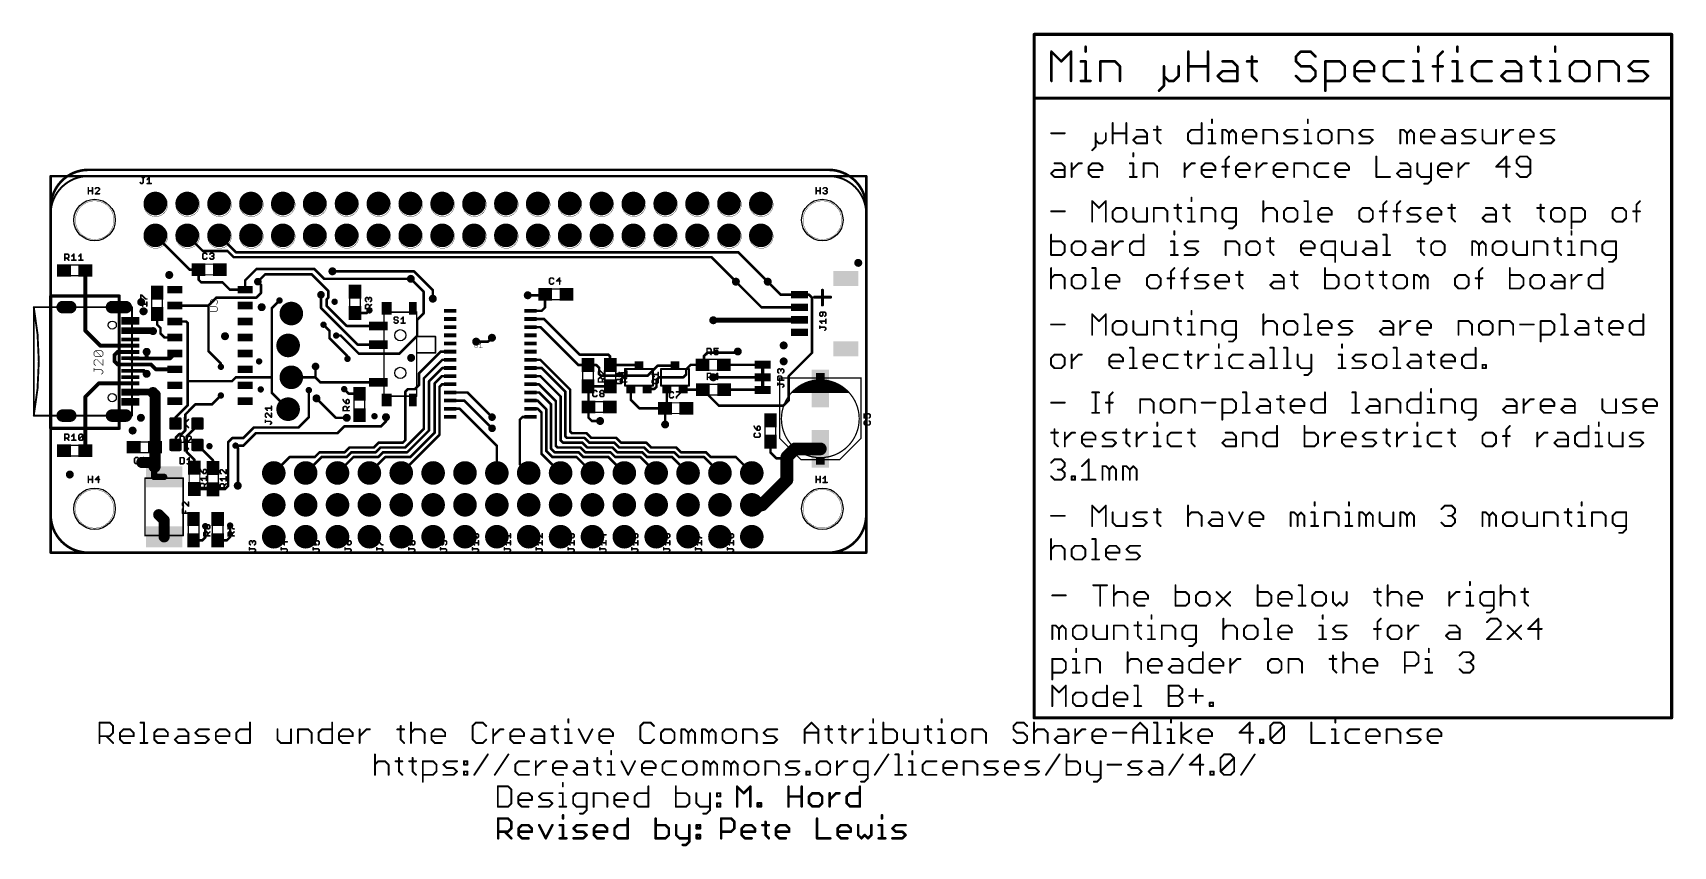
# Model space of a CAD drawing. Extents: x -1 to 129, y -23 to 41.
import ezdxf

# ---------------------------------------------------------------- set-up
doc = ezdxf.new("R2010")
doc.units = 0
for name, color, linetype in [('1', 12, 'CONTINUOUS'), ('17', 110, 'CONTINUOUS'), ('18', 110, 'CONTINUOUS'), ('20', 31, 'CONTINUOUS'), ('25', 253, 'CONTINUOUS'), ('51', 53, 'CONTINUOUS')]:
    doc.layers.add(name, color=color, linetype=linetype)

# ---------------------------------------------------------------- blocks, each defined once
blk = doc.blocks.new('RECT')
blk.add_solid([(-0.5, -0.5), (0.5, -0.5), (-0.5, 0.5), (0.5, 0.5)])
blk = doc.blocks.new('RECT160000X160000R30')
at = {"const_width": 0.15}
blk.add_lwpolyline([(0.425, -0.35), (0.425, 0.35, 0.4142), (0.35, 0.425), (-0.35, 0.425, 0.4142), (-0.425, 0.35), (-0.425, -0.35, 0.4142), (-0.35, -0.425), (0.35, -0.425, 0.4142)], format="xyb", close=True, dxfattribs=at)
blk.add_solid([(-0.3754, -0.3754), (0.3754, -0.3754), (-0.3754, 0.3754), (0.3754, 0.3754)])
blk = doc.blocks.new('PIE')
at = {"const_width": 0.5}
blk.add_lwpolyline([(0, -0.25, 1), (0, 0.25, 1), (0, -0.25)], format="xyb", dxfattribs=at)
blk = doc.blocks.new('ROUNDP')
at = {"const_width": 0.5}
blk.add_lwpolyline([(0, -0.25, 1), (0, 0.25, 1), (0, -0.25)], format="xyb", dxfattribs=at)
blk = doc.blocks.new('RECT160000X336000R100')
at = {"const_width": 0.5}
blk.add_lwpolyline([(0.25, -0.55), (0.25, 0.55, 0.4142), (0, 0.8), (0, 0.8, 0.4142), (-0.25, 0.55), (-0.25, -0.55, 0.4142), (0, -0.8), (0, -0.8, 0.4142)], format="xyb", close=True, dxfattribs=at)
blk.add_solid([(-0.0254, -0.5754), (0.0254, -0.5754), (-0.0254, 0.5754), (0.0254, 0.5754)])
blk = doc.blocks.new('RECT160000X256000R100')
at = {"const_width": 0.5}
blk.add_lwpolyline([(0.25, -0.3), (0.25, 0.3, 0.4142), (0, 0.55), (0, 0.55, 0.4142), (-0.25, 0.3), (-0.25, -0.3, 0.4142), (0, -0.55), (0, -0.55, 0.4142)], format="xyb", close=True, dxfattribs=at)
blk.add_solid([(-0.0254, -0.3254), (0.0254, -0.3254), (-0.0254, 0.3254), (0.0254, 0.3254)])
blk = doc.blocks.new('ROUNDV')
at = {"const_width": 0.5}
blk.add_lwpolyline([(0, -0.25, 1), (0, 0.25, 1), (0, -0.25)], format="xyb", dxfattribs=at)

msp = doc.modelspace()

# ---------------------------------------------------------------- linework, layer by layer
at = {"layer": '1'}
for points, const_width in [([(0, 30), (65, 30)], 0.2032), ([(0, 0), (0, 30)], 0.2032), ([(65, 30), (65, 0)], 0.2032), ([(8.34, 25.28), (11.0766, 22.5434)], 0.2032), ([(12.1316, 24.0284), (10.88, 25.28)], 0.2032), ([(13.42, 25.28), (14.7732, 23.9268)], 0.2032), ([(14.097, 24.0284), (12.1316, 24.0284)], 0.2032), ([(14.097, 24.0284), (14.5796, 23.5458)], 0.2032), ([(14.5796, 23.5458), (52.6542, 23.5458)], 0.2032), ([(14.7732, 23.9268), (54.8132, 23.9268)], 0.2032), ([(52.6542, 23.5458), (54.61, 21.59)], 0.2032), ([(54.8132, 23.9268), (57.15, 21.59)], 0.2032), ([(2.755, 17.692), (2.755, 22.479)], 0.3048), ([(11.0766, 22.5434), (11.7856, 22.5434)], 0.2032), ([(11.7856, 22.5434), (11.7738, 22.5552)], 0.2032), ([(11.7856, 21.7424), (11.7856, 22.5434)], 0.2032), ([(16.4084, 22.606), (15.5, 21.6976)], 0.2032), ([(21.0058, 22.606), (16.4084, 22.606)], 0.2032), ([(17.0942, 22.1742), (16.51, 21.59)], 0.2032), ([(20.8026, 22.1742), (17.0942, 22.1742)], 0.2032), ([(22.1206, 20.8562), (20.8026, 22.1742)], 0.2032), ([(21.7932, 21.8186), (21.0058, 22.606)], 0.2032), ([(22.4536, 22.4155), (28.9493, 22.4155)], 0.2032), ([(30.4546, 20.9102), (28.9493, 22.4155)], 0.2032), ([(11.9888, 21.5392), (11.7856, 21.7424)], 0.2032), ([(13.6906, 21.5392), (11.9888, 21.5392)], 0.2032), ([(14.2748, 20.955), (13.6906, 21.5392)], 0.2032), ([(15.5, 20.955), (14.2748, 20.955)], 0.2032), ([(15.5, 21.6976), (15.5, 20.955)], 0.2032), ([(16.764, 21.336), (16.51, 21.59)], 0.2032), ([(16.764, 20.701), (16.764, 21.336)], 0.2032), ([(28.702, 21.8186), (21.7932, 21.8186)], 0.2032), ([(22.1206, 20.3078), (22.1206, 20.8562)], 0.2032), ([(29.718, 20.8026), (28.702, 21.8186)], 0.2032), ([(30.4546, 20.9102), (30.4546, 20.2311)], 0.2032), ([(54.61, 21.59), (56.65, 19.55)], 0.2032), ([(57.15, 21.59), (58.19, 20.55)], 0.2032), ([(0, 20.447), (5.461, 20.447)], 0.254), ([(0, 9.906), (0, 20.447)], 0.254), ([(5.461, 20.447), (5.461, 9.906)], 0.254), ([(9.9254, 19.7104), (9.9, 19.685)], 0.2032), ([(9.9508, 19.685), (9.9254, 19.7104)], 0.2032), ([(12.573, 19.685), (9.9508, 19.685)], 0.2032), ([(12.573, 19.685), (13.208, 20.32)], 0.2032), ([(12.573, 19.685), (12.573, 16.0648)], 0.2032), ([(13.208, 20.32), (16.383, 20.32)], 0.2032), ([(16.383, 20.32), (16.764, 20.701)], 0.2032), ([(18.2372, 20.0914), (17.6276, 19.4818)], 0.2032), ([(21.5392, 20.5486), (21.5392, 19.5072)], 0.2032), ([(21.9964, 20.1836), (22.1206, 20.3078)], 0.2032), ([(21.9964, 19.6596), (21.9964, 20.1836)], 0.2032), ([(23.5894, 18.0666), (21.9964, 19.6596)], 0.2032), ([(29.718, 19.05), (29.718, 20.8026)], 0.2032), ([(38.0238, 20.5073), (39.3423, 20.5073)], 0.2032), ([(39.1278, 19.265), (39.3954, 19.5326)], 0.2032), ([(39.409, 20.574), (39.3423, 20.5073)], 0.2032), ([(39.3954, 20.5604), (39.409, 20.574)], 0.2032), ([(39.3954, 19.5326), (39.3954, 20.5604)], 0.2032), ([(56.65, 19.55), (59.69, 19.55)], 0.2032), ([(58.19, 20.55), (59.69, 20.55)], 0.2032), ([(59.69, 20.55), (60.4506, 20.55)], 0.2032), ([(60.4506, 20.55), (60.6806, 20.32)], 0.2032), ([(60.6806, 20.32), (60.6806, 15.9258)], 0.2032), ([(8.4836, 18.1669), (8.4836, 19.0128)], 0.2032), ([(9.9, 18.415), (10.795, 18.415)], 0.2032), ([(10.795, 18.415), (10.922, 18.288)], 0.2032), ([(10.922, 18.288), (10.922, 13.6906)], 0.2032), ([(17.6276, 19.4818), (17.6276, 13.97)], 0.2032), ([(24.4798, 16.5666), (21.5392, 19.5072)], 0.2032), ([(25.1844, 19.089), (24.257, 19.089)], 0.2032), ([(25.4, 19.3046), (25.1844, 19.089)], 0.2032), ([(29.21, 18.542), (29.718, 19.05)], 0.2032), ([(29.21, 17.272), (29.21, 18.542)], 0.2032), ([(38.24, 19.265), (39.1278, 19.265)], 0.2032), ([(38.24, 18.615), (39.3224, 18.615)], 0.2032), ([(42.161, 15.7764), (39.3224, 18.615)], 0.2032), ([(59.6566, 18.5166), (52.8066, 18.5166)], 0.4064), ([(59.69, 18.55), (59.6566, 18.5166)], 0.2032), ([(3.957, 16.49), (2.755, 17.692)], 0.3048), ([(6.35, 17.69), (8.1164, 17.69)], 0.5334), ([(8.1164, 17.69), (8.1534, 17.653)], 0.5334), ([(8.7503, 17.9002), (8.4836, 18.1669)], 0.2032), ([(8.7503, 17.4625), (8.7503, 17.9002)], 0.2032), ([(9.0678, 17.145), (8.7503, 17.4625)], 0.2032), ([(9.9, 17.145), (9.0678, 17.145)], 0.2032), ([(22.225, 17.6784), (21.7424, 18.161)], 0.2032), ([(22.225, 17.0765), (22.225, 17.6784)], 0.2032), ([(23.6539, 15.6476), (22.225, 17.0765)], 0.2032), ([(22.7584, 17.2974), (23.114, 17.2974)], 0.2032), ([(24.5618, 15.8496), (23.114, 17.2974)], 0.2032), ([(26.1164, 18.0666), (23.5894, 18.0666)], 0.2032), ([(27.7876, 15.8496), (29.21, 17.272)], 0.2032), ([(34.8615, 16.8148), (35.1663, 17.1196)], 0.2032), ([(38.24, 17.965), (39.0326, 17.965)], 0.2032), ([(39.0326, 17.965), (42.0506, 14.947)], 0.2032), ([(6.35, 16.49), (3.957, 16.49)], 0.3048), ([(5.322, 15.99), (5.08, 15.748)], 0.3048), ([(5.08, 15.748), (5.08, 15.24)], 0.3048), ([(6.35, 15.99), (5.322, 15.99)], 0.3048), ([(7.6454, 16.002), (7.6454, 15.4726)], 0.3048), ([(9.9, 15.875), (9.4976, 15.4726)], 0.3048), ([(12.573, 16.0648), (13.5636, 15.0742)], 0.2032), ([(23.6539, 15.4432), (23.6539, 15.6476)], 0.2032), ([(26.1164, 16.5666), (24.4798, 16.5666)], 0.2032), ([(27.7876, 15.8496), (24.5618, 15.8496)], 0.2032), ([(29.3624, 14.3002), (31.0772, 16.015)], 0.2032), ([(31.0772, 16.015), (31.84, 16.015)], 0.2032), ([(33.909, 16.8148), (34.8615, 16.8148)], 0.2032), ([(44.447, 15.7764), (42.161, 15.7764)], 0.2032), ([(44.447, 15.7764), (44.577, 15.6464)], 0.2032), ([(44.577, 15.6464), (44.577, 14.9724)], 0.2032), ([(52.07, 15.6718), (52.324, 15.9258)], 0.2032), ([(52.07, 15.074), (52.07, 15.6718)], 0.2032), ([(54.6608, 15.9258), (52.324, 15.9258)], 0.2032), ([(54.6608, 15.9258), (54.7624, 16.0274)], 0.2032), ([(60.6806, 15.9258), (58.8264, 14.0716)], 0.2032), ([(5.08, 15.24), (5.334, 14.986)], 0.3048), ([(5.334, 14.986), (5.338, 14.99)], 0.3048), ([(5.338, 14.99), (6.35, 14.99)], 0.3048), ([(6.35, 15.49), (6.3674, 15.4726)], 0.3048), ([(6.35, 14.99), (7.997, 14.99)], 0.3048), ([(6.35, 14.49), (7.4048, 14.49)], 0.3048), ([(6.3674, 15.4726), (7.6454, 15.4726)], 0.3048), ([(7.4048, 14.49), (7.6454, 14.2494)], 0.3048), ([(9.4976, 15.4726), (7.6454, 15.4726)], 0.3048), ([(7.997, 14.99), (8.382, 14.605)], 0.3048), ([(8.382, 14.605), (9.9, 14.605)], 0.3048), ([(13.5636, 15.0742), (13.5636, 14.8082)], 0.2032), ([(21.1074, 14.8336), (21.1074, 13.9446)], 0.2032), ([(29.3624, 13.3604), (29.3624, 14.3002)], 0.2032), ([(29.7434, 13.8938), (31.2166, 15.367)], 0.2032), ([(31.225, 14.715), (30.1498, 13.6398)], 0.2032), ([(31.2166, 15.367), (31.838, 15.367)], 0.2032), ([(31.84, 14.715), (31.225, 14.715)], 0.2032), ([(31.838, 15.367), (31.84, 15.365)], 0.2032), ([(39.0218, 15.365), (38.24, 15.365)], 0.2032), ([(39.133, 14.715), (38.24, 14.715)], 0.2032), ([(41.402, 12.9848), (39.0218, 15.365)], 0.2032), ([(41.021, 12.827), (39.133, 14.715)], 0.2032), ([(42.0506, 14.947), (42.8244, 14.947)], 0.2032), ([(43.4984, 14.947), (42.8244, 14.947)], 0.2032), ([(43.7134, 14.732), (43.4984, 14.947)], 0.2032), ([(43.7134, 14.224), (43.7134, 14.732)], 0.2032), ([(44.577, 14.9724), (44.6024, 14.947)], 0.2032), ([(46.8364, 14.947), (44.6024, 14.947)], 0.2032), ([(46.8884, 14.895), (46.8364, 14.947)], 0.2032), ([(47.5742, 14.097), (48.3722, 14.895)], 0.2032), ([(48.3722, 14.895), (49.7586, 14.895)], 0.2032), ([(51.0032, 14.9606), (50.6476, 14.605)], 0.2032), ([(50.6476, 14.605), (50.6476, 14.1986)], 0.2032), ([(51.9566, 14.9606), (51.0032, 14.9606)], 0.2032), ([(51.9566, 14.9606), (52.07, 15.074)], 0.2032), ([(53.6566, 14.9606), (56.7182, 14.9606)], 0.2032), ([(56.7182, 14.9606), (56.7436, 14.986)], 0.2032), ([(3.838, 13.49), (2.755, 12.407)], 0.3048), ([(6.35, 13.49), (3.838, 13.49)], 0.3048), ([(8.152, 12.7494), (8.1534, 12.7508)], 0.889), ([(10.922, 13.6906), (10.922, 11.7482)], 0.2032), ([(10.9474, 13.6652), (10.922, 13.6906)], 0.2032), ([(14.4526, 13.6652), (10.9474, 13.6652)], 0.2032), ([(14.7574, 13.97), (14.4526, 13.6652)], 0.2032), ([(17.6276, 13.97), (14.7574, 13.97)], 0.2032), ([(17.6276, 13.97), (17.6276, 12.7254)], 0.2032), ([(21.082, 13.97), (19.177, 13.97)], 0.2032), ([(21.1074, 13.9446), (21.082, 13.97)], 0.2032), ([(21.1074, 13.9446), (21.209, 13.843)], 0.2032), ([(21.4854, 13.5666), (21.209, 13.843)], 0.2032), ([(26.1164, 13.5666), (21.4854, 13.5666)], 0.2032), ([(23.3934, 13.0302), (23.7626, 12.661)], 0.2032), ([(28.2616, 12.8184), (28.4734, 13.0302)], 0.2032), ([(28.4734, 13.0302), (29.0322, 13.0302)], 0.2032), ([(29.0322, 13.0302), (29.3624, 13.3604)], 0.2032), ([(29.7434, 9.866), (29.7434, 13.8938)], 0.2032), ([(30.1498, 13.6398), (30.1498, 9.7336)], 0.2032), ([(30.607, 13.4928), (31.1792, 14.065)], 0.2032), ([(30.607, 9.5558), (30.607, 13.4928)], 0.2032), ([(31.195, 13.415), (30.988, 13.208)], 0.2032), ([(30.988, 13.208), (30.988, 9.398)], 0.2032), ([(31.1792, 14.065), (31.84, 14.065)], 0.2032), ([(31.84, 13.415), (31.195, 13.415)], 0.2032), ([(39.021, 14.065), (38.24, 14.065)], 0.2032), ([(38.909, 13.415), (38.24, 13.415)], 0.2032), ([(40.259, 12.065), (38.909, 13.415)], 0.2032), ([(40.64, 12.446), (39.021, 14.065)], 0.2032), ([(41.402, 9.6574), (41.402, 12.9848)], 0.2032), ([(42.8244, 13.247), (44.6024, 13.247)], 0.2032), ([(42.8244, 13.247), (42.8634, 13.208)], 0.2032), ([(42.8634, 13.208), (42.8634, 11.6078)], 0.2032), ([(43.7134, 14.224), (43.8404, 14.097)], 0.2032), ([(43.8404, 14.097), (47.5742, 14.097)], 0.2032), ([(46.2384, 13.045), (46.2384, 12.1816)], 0.2032), ([(48.1224, 13.045), (47.5384, 13.045)], 0.2032), ([(48.2854, 13.208), (48.1224, 13.045)], 0.2032), ([(48.4886, 13.97), (48.2854, 13.7668)], 0.2032), ([(48.2854, 13.7668), (48.2854, 13.208)], 0.2032), ([(50.419, 13.97), (48.4886, 13.97)], 0.2032), ([(49.1086, 11.6554), (49.1086, 13.045)], 0.2032), ([(50.4742, 12.9794), (50.4086, 13.045)], 0.2032), ([(50.6476, 14.1986), (50.419, 13.97)], 0.2032), ([(51.982, 12.9794), (50.4742, 12.9794)], 0.2032), ([(53.252, 11.7094), (51.982, 12.9794)], 0.2032), ([(56.7436, 13.97), (52.8066, 13.97)], 0.2032), ([(53.682, 12.9794), (56.7182, 12.9794)], 0.2032), ([(56.7182, 12.9794), (56.7436, 12.954)], 0.2032), ([(58.8264, 14.0716), (58.8264, 12.1412)], 0.2032), ([(2.755, 12.407), (2.755, 8.128)], 0.3048), ([(6.35, 12.79), (8.1114, 12.79)], 0.5334), ([(8.1114, 12.79), (8.152, 12.7494)], 0.5334), ([(8.3298, 8.3952), (8.3298, 12.5716)], 0.889), ([(8.152, 12.7494), (8.3298, 12.5716)], 0.5334), ([(10.922, 11.7482), (9.9434, 10.7696)], 0.2032), ([(10.7228, 11.0022), (11.5316, 11.811)], 0.2032), ([(12.8524, 11.811), (11.5316, 11.811)], 0.2032), ([(13.5636, 12.5222), (12.8524, 11.811)], 0.2032), ([(17.6276, 12.7254), (18.923, 11.43)], 0.2032), ([(20.574, 12.9463), (20.574, 10.795)], 0.2032), ([(21.1836, 12.2936), (22.733, 10.7442)], 0.2032), ([(23.7626, 12.661), (24.6126, 12.661)], 0.2032), ([(28.2616, 8.9576), (28.2616, 12.8184)], 0.2032), ([(31.84, 12.765), (33.209, 12.765)], 0.2032), ([(31.84, 12.115), (32.97, 12.115)], 0.2032), ([(32.97, 12.115), (35.179, 9.906)], 0.2032), ([(33.209, 12.765), (35.179, 10.795)], 0.2032), ([(38.924, 12.765), (38.24, 12.765)], 0.2032), ([(38.24, 12.115), (38.812, 12.115)], 0.2032), ([(38.812, 12.115), (39.497, 11.43)], 0.2032), ([(39.878, 11.811), (38.924, 12.765)], 0.2032), ([(39.878, 8.2858), (39.878, 11.811)], 0.2032), ([(40.259, 8.5198), (40.259, 12.065)], 0.2032), ([(40.64, 8.9571), (40.64, 12.446)], 0.2032), ([(41.021, 9.271), (41.021, 12.827)], 0.2032), ([(46.2384, 12.1816), (46.9138, 11.5062)], 0.2032), ([(58.3946, 11.7094), (53.252, 11.7094)], 0.2032), ([(58.8264, 12.1412), (58.3946, 11.7094)], 0.2032), ([(9.9434, 10.7696), (9.9434, 10.287)], 0.2032), ([(10.7228, 9.7322), (10.7228, 11.0022)], 0.2032), ([(20.574, 10.795), (19.7485, 9.9695)], 0.2032), ([(22.733, 10.7442), (23.5966, 10.7442)], 0.2032), ([(26.3144, 10.0584), (26.7208, 10.4648)], 0.2032), ([(26.7208, 10.4648), (26.7208, 10.795)], 0.2032), ([(31.84, 11.465), (32.604, 11.465)], 0.2032), ([(32.604, 11.465), (35.56, 8.509)], 0.2032), ([(37.612, 10.815), (37.3888, 10.5918)], 0.2032), ([(37.3888, 10.5918), (37.3888, 7.0612)], 0.2032), ([(38.24, 10.815), (37.612, 10.815)], 0.2032), ([(38.24, 11.465), (38.827, 11.465)], 0.2032), ([(38.827, 11.465), (39.116, 11.176)], 0.2032), ([(39.116, 11.176), (39.116, 7.874)], 0.2032), ([(39.497, 11.43), (39.497, 8.1026)], 0.2032), ([(42.8634, 11.6078), (42.8634, 10.756)], 0.2032), ([(42.8634, 10.756), (43.1292, 10.4902)], 0.2032), ([(43.1292, 10.4902), (43.7896, 10.4902)], 0.2032), ([(46.9138, 11.5062), (48.9594, 11.5062)], 0.2032), ([(48.9594, 11.5062), (49.1086, 11.6554)], 0.2032), ([(48.9594, 11.5062), (48.9712, 11.4944)], 0.2032), ([(48.9712, 11.4944), (48.9712, 10.2108)], 0.2032), ([(5.461, 9.906), (0, 9.906)], 0.254), ([(9.9688, 9.1694), (10.2482, 9.4488)], 0.2032), ([(9.9688, 8.6106), (9.9688, 9.1694)], 0.2032), ([(10.2482, 9.4488), (10.4394, 9.4488)], 0.2032), ([(10.4394, 9.4488), (10.7228, 9.7322)], 0.2032), ([(11.6974, 10.1211), (10.8418, 9.2655)], 0.2032), ([(10.8418, 9.2655), (10.8418, 8.013)], 0.2032), ([(11.6974, 10.287), (11.6974, 10.1211)], 0.2032), ([(14.4857, 9.136), (14.1478, 8.7981)], 0.2032), ([(15.359, 9.136), (14.4857, 9.136)], 0.2032), ([(16.1925, 9.9695), (15.359, 9.136)], 0.2032), ([(15.359, 8.5264), (16.3576, 9.525)], 0.2032), ([(19.7485, 9.9695), (16.1925, 9.9695)], 0.2032), ([(16.3576, 9.525), (22.86, 9.525)], 0.2032), ([(22.86, 9.525), (23.3934, 10.0584)], 0.2032), ([(23.3934, 10.0584), (26.3144, 10.0584)], 0.2032), ([(30.988, 9.398), (27.94, 6.35)], 0.2032), ([(28.2594, 8.382), (29.7434, 9.866)], 0.2032), ([(28.4172, 8.001), (30.1498, 9.7336)], 0.2032), ([(28.6712, 7.62), (30.607, 9.5558)], 0.2032), ([(41.148, 9.144), (41.021, 9.271)], 0.2032), ([(42.5413, 9.144), (41.148, 9.144)], 0.2032), ([(41.5344, 9.525), (41.402, 9.6574)], 0.2032), ([(42.6991, 9.525), (41.5344, 9.525)], 0.2032), ([(42.9223, 8.763), (42.5413, 9.144)], 0.2032), ([(43.0801, 9.144), (42.6991, 9.525)], 0.2032), ([(45.0813, 9.144), (43.0801, 9.144)], 0.2032), ([(45.4623, 8.763), (45.0813, 9.144)], 0.2032), ([(8.3176, 8.4074), (8.3298, 8.3952)], 0.889), ([(8.3176, 8.4074), (8.3176, 6.8326)], 0.889), ([(9.9688, 8.6106), (9.9434, 8.5852)], 0.2032), ([(10.8418, 8.013), (11.4554, 7.3994)], 0.2032), ([(11.6974, 8.5852), (12.9286, 7.354)], 0.2032), ([(14.1478, 8.7981), (14.1478, 5.334)], 0.2032), ([(14.732, 8.5264), (15.359, 8.5264)], 0.2032), ([(14.732, 8.5264), (14.9352, 8.3232)], 0.2032), ([(14.9352, 8.3232), (14.9352, 5.3594)], 0.2032), ([(21.0512, 7.62), (21.4322, 8.001)], 0.2032), ([(21.4322, 8.001), (23.4334, 8.001)], 0.2032), ([(23.8144, 8.382), (23.4334, 8.001)], 0.2032), ([(23.5912, 7.62), (23.9722, 8.001)], 0.2032), ([(25.7502, 8.382), (23.8144, 8.382)], 0.2032), ([(23.9722, 8.001), (25.908, 8.001)], 0.2032), ([(26.1312, 8.763), (25.7502, 8.382)], 0.2032), ([(25.908, 8.001), (26.289, 8.382)], 0.2032), ([(26.1089, 7.62), (26.4899, 8.001)], 0.2032), ([(28.067, 8.763), (26.1312, 8.763)], 0.2032), ([(26.289, 8.382), (28.2594, 8.382)], 0.2032), ([(26.4899, 8.001), (28.4172, 8.001)], 0.2032), ([(28.2616, 8.9576), (28.067, 8.763)], 0.2032), ([(35.56, 8.509), (35.56, 6.35)], 0.2032), ([(39.116, 7.874), (40.64, 6.35)], 0.2032), ([(39.497, 8.1026), (39.9796, 7.62)], 0.2032), ([(40.1628, 8.001), (39.878, 8.2858)], 0.2032), ([(42.0678, 8.001), (40.1628, 8.001)], 0.2032), ([(40.3968, 8.382), (40.259, 8.5198)], 0.2032), ([(42.2256, 8.382), (40.3968, 8.382)], 0.2032), ([(40.8341, 8.763), (40.64, 8.9571)], 0.2032), ([(42.3835, 8.763), (40.8341, 8.763)], 0.2032), ([(42.4488, 7.62), (42.0678, 8.001)], 0.2032), ([(42.6066, 8.001), (42.2256, 8.382)], 0.2032), ([(42.7645, 8.382), (42.3835, 8.763)], 0.2032), ([(44.6078, 8.001), (42.6066, 8.001)], 0.2032), ([(44.7656, 8.382), (42.7645, 8.382)], 0.2032), ([(44.9235, 8.763), (42.9223, 8.763)], 0.2032), ([(44.9888, 7.62), (44.6078, 8.001)], 0.2032), ([(45.1466, 8.001), (44.7656, 8.382)], 0.2032), ([(45.3045, 8.382), (44.9235, 8.763)], 0.2032), ([(47.1478, 8.001), (45.1466, 8.001)], 0.2032), ([(47.3056, 8.382), (45.3045, 8.382)], 0.2032), ([(47.4635, 8.763), (45.4623, 8.763)], 0.2032), ([(47.5288, 7.62), (47.1478, 8.001)], 0.2032), ([(47.6866, 8.001), (47.3056, 8.382)], 0.2032), ([(47.8445, 8.382), (47.4635, 8.763)], 0.2032), ([(49.6878, 8.001), (47.6866, 8.001)], 0.2032), ([(49.8456, 8.382), (47.8445, 8.382)], 0.2032), ([(50.0688, 7.62), (49.6878, 8.001)], 0.2032), ([(50.2266, 8.001), (49.8456, 8.382)], 0.2032), ([(52.2278, 8.001), (50.2266, 8.001)], 0.2032), ([(52.6088, 7.62), (52.2278, 8.001)], 0.2032), ([(57.371, 8.8426), (57.371, 7.9832)], 0.2032), ([(57.371, 7.9832), (57.8358, 7.5184)], 0.2032), ([(58.674, 7.62), (59.322, 8.268)], 1.016), ([(58.674, 7.5184), (58.674, 7.62)], 1.016), ([(58.674, 5.7912), (58.674, 7.5184)], 1.016), ([(61.341, 8.268), (59.322, 8.268)], 1.016), ([(8.2414, 7.1882), (7.2644, 7.1882)], 0.889), ([(8.3176, 6.8326), (8.2414, 6.8326)], 0.889), ([(8.2414, 6.8326), (8.2414, 7.1882)], 0.508), ([(8.2414, 6.035), (8.2414, 6.8326)], 0.508), ([(11.4554, 7.3994), (11.4554, 6.7682)], 0.2032), ([(12.9286, 7.354), (12.9286, 6.7428)], 0.2032), ([(17.78, 6.35), (19.05, 7.62)], 0.2032), ([(19.05, 7.62), (21.0512, 7.62)], 0.2032), ([(20.32, 6.35), (21.59, 7.62)], 0.2032), ([(21.59, 7.62), (23.5912, 7.62)], 0.2032), ([(22.86, 6.35), (24.13, 7.62)], 0.2032), ([(24.13, 7.62), (26.1089, 7.62)], 0.2032), ([(25.4, 6.35), (26.67, 7.62)], 0.2032), ([(26.67, 7.62), (28.6712, 7.62)], 0.2032), ([(37.3888, 7.0612), (38.1, 6.35)], 0.2032), ([(39.9796, 7.62), (41.91, 7.62)], 0.2032), ([(41.91, 7.62), (43.18, 6.35)], 0.2032), ([(44.45, 7.62), (42.4488, 7.62)], 0.2032), ([(45.72, 6.35), (44.45, 7.62)], 0.2032), ([(46.99, 7.62), (44.9888, 7.62)], 0.2032), ([(48.26, 6.35), (46.99, 7.62)], 0.2032), ([(49.53, 7.62), (47.5288, 7.62)], 0.2032), ([(50.8, 6.35), (49.53, 7.62)], 0.2032), ([(52.07, 7.62), (50.0688, 7.62)], 0.2032), ([(53.34, 6.35), (52.07, 7.62)], 0.2032), ([(54.61, 7.62), (52.6088, 7.62)], 0.2032), ([(55.88, 6.35), (54.61, 7.62)], 0.2032), ([(57.8358, 7.5184), (58.674, 7.5184)], 0.2032), ([(9.0399, 6.035), (8.2414, 6.035)], 0.508), ([(14.1478, 5.334), (13.8684, 5.0546)], 0.2032), ([(14.9098, 5.334), (14.9352, 5.3594)], 0.2032), ([(56.6928, 3.81), (58.674, 5.7912)], 1.016), ([(12.9032, 5.0682), (11.4554, 5.0682)], 0.2032), ([(12.9286, 5.0428), (12.9032, 5.0682)], 0.2032), ([(12.9404, 5.0546), (12.9286, 5.0428)], 0.2032), ([(13.8684, 5.0546), (12.9404, 5.0546)], 0.2032), ([(55.88, 3.81), (56.6928, 3.81)], 1.016), ([(8.6106, 3.0226), (9.0399, 2.5933)], 0.889), ([(9.0399, 2.5933), (9.0399, 1.2598)], 0.889), ([(12.0777, 0.9779), (12.319, 1.2192)], 0.2032), ([(12.319, 1.2192), (12.319, 2.1082)], 0.2032), ([(14.3002, 1.2446), (14.0344, 0.9788)], 0.2032), ([(14.3002, 2.159), (14.3002, 1.2446)], 0.2032), ([(65, 0), (0, 0)], 0.2032), ([(12.0768, 0.9788), (11.3792, 0.9788)], 0.2032), ([(12.0768, 0.9788), (12.0777, 0.9779)], 0.2032), ([(14.0344, 0.9788), (13.3096, 0.9788)], 0.2032)]:
    msp.add_lwpolyline(points, dxfattribs=dict(at, const_width=const_width))
for points, const_width in [([(0, 30.0508, 1), (0, 29.9492)], 0.1016), ([(0.0508, 30, 1), (-0.0508, 30)], 0.1016), ([(65.0508, 30, 1), (64.9492, 30)], 0.1016), ([(65, 29.9492, 1), (65, 30.0508)], 0.1016), ([(8.3759, 25.3159, 1), (8.3041, 25.2441)], 0.1016), ([(10.9159, 25.3159, 1), (10.8441, 25.2441)], 0.1016), ([(13.4559, 25.3159, 1), (13.3841, 25.2441)], 0.1016), ([(12.1316, 24.0792, 1), (12.1316, 23.9776)], 0.1016), ([(12.0957, 23.9925, 1), (12.1675, 24.0643)], 0.1016), ([(14.1329, 24.0643, 1), (14.0611, 23.9925)], 0.1016), ([(14.097, 23.9776, 1), (14.097, 24.0792)], 0.1016), ([(14.5796, 23.5966, 1), (14.5796, 23.495)], 0.1016), ([(14.5437, 23.5099, 1), (14.6155, 23.5817)], 0.1016), ([(14.7732, 23.9776, 1), (14.7732, 23.876)], 0.1016), ([(14.7373, 23.8909, 1), (14.8091, 23.9627)], 0.1016), ([(52.6901, 23.5817, 1), (52.6183, 23.5099)], 0.1016), ([(52.6542, 23.495, 1), (52.6542, 23.5966)], 0.1016), ([(54.8491, 23.9627, 1), (54.7773, 23.8909)], 0.1016), ([(54.8132, 23.876, 1), (54.8132, 23.9776)], 0.1016), ([(2.8312, 22.479, 1), (2.6788, 22.479)], 0.1524), ([(11.0766, 22.5942, 1), (11.0766, 22.4926)], 0.1016), ([(11.0407, 22.5075, 1), (11.1125, 22.5793)], 0.1016), ([(11.8097, 22.5911, 1), (11.7379, 22.5193)], 0.1016), ([(11.8364, 22.5434, 1), (11.7348, 22.5434)], 0.1016), ([(11.7497, 22.5075, 1), (11.8215, 22.5793)], 0.1016), ([(11.7856, 22.4926, 1), (11.7856, 22.5942)], 0.1016), ([(16.4084, 22.6568, 1), (16.4084, 22.5552)], 0.1016), ([(16.4443, 22.5701, 1), (16.3725, 22.6419)], 0.1016), ([(17.0942, 22.225, 1), (17.0942, 22.1234)], 0.1016), ([(17.1301, 22.1383, 1), (17.0583, 22.2101)], 0.1016), ([(20.8385, 22.2101, 1), (20.7667, 22.1383)], 0.1016), ([(20.8026, 22.1234, 1), (20.8026, 22.225)], 0.1016), ([(21.0417, 22.6419, 1), (20.9699, 22.5701)], 0.1016), ([(21.0058, 22.5552, 1), (21.0058, 22.6568)], 0.1016), ([(22.4536, 22.4663, 1), (22.4536, 22.3647)], 0.1016), ([(28.9852, 22.4514, 1), (28.9133, 22.3796)], 0.1016), ([(28.9493, 22.3647, 1), (28.9493, 22.4663)], 0.1016), ([(11.8215, 21.7783, 1), (11.7497, 21.7065)], 0.1016), ([(11.7348, 21.7424, 1), (11.8364, 21.7424)], 0.1016), ([(11.9888, 21.59, 1), (11.9888, 21.4884)], 0.1016), ([(11.9529, 21.5033, 1), (12.0247, 21.5751)], 0.1016), ([(13.7265, 21.5751, 1), (13.6547, 21.5033)], 0.1016), ([(13.6906, 21.4884, 1), (13.6906, 21.59)], 0.1016), ([(14.2748, 21.0058, 1), (14.2748, 20.9042)], 0.1016), ([(14.2389, 20.9191, 1), (14.3107, 20.9909)], 0.1016), ([(15.5508, 21.6976, 1), (15.4492, 21.6976)], 0.1016), ([(15.4641, 21.7335, 1), (15.5359, 21.6617)], 0.1016), ([(15.4492, 20.955, 1), (15.5508, 20.955)], 0.1016), ([(15.5, 20.9042, 1), (15.5, 21.0058)], 0.1016), ([(16.5459, 21.6259, 1), (16.4741, 21.5541)], 0.1016), ([(16.4741, 21.6259, 1), (16.5459, 21.5541)], 0.1016), ([(16.8148, 21.336, 1), (16.7132, 21.336)], 0.1016), ([(16.7281, 21.3001, 1), (16.7999, 21.3719)], 0.1016), ([(21.7932, 21.8694, 1), (21.7932, 21.7678)], 0.1016), ([(21.7573, 21.7827, 1), (21.8291, 21.8545)], 0.1016), ([(22.1714, 20.8562, 1), (22.0698, 20.8562)], 0.1016), ([(22.0847, 20.8203, 1), (22.1565, 20.8921)], 0.1016), ([(28.7379, 21.8545, 1), (28.6661, 21.7827)], 0.1016), ([(28.702, 21.7678, 1), (28.702, 21.8694)], 0.1016), ([(30.5054, 20.9102, 1), (30.4038, 20.9102)], 0.1016), ([(30.4187, 20.8742, 1), (30.4905, 20.9461)], 0.1016), ([(54.6459, 21.6259, 1), (54.5741, 21.5541)], 0.1016), ([(54.5741, 21.5541, 1), (54.6459, 21.6259)], 0.1016), ([(57.1859, 21.6259, 1), (57.1141, 21.5541)], 0.1016), ([(57.1141, 21.5541, 1), (57.1859, 21.6259)], 0.1016), ([(0, 20.5105, 1), (0, 20.3835)], 0.127), ([(0.0635, 20.447, 1), (-0.0635, 20.447)], 0.127), ([(5.5245, 20.447, 1), (5.3975, 20.447)], 0.127), ([(5.461, 20.3835, 1), (5.461, 20.5105)], 0.127), ([(9.8641, 19.7209, 1), (9.9359, 19.6491)], 0.1016), ([(9.9613, 19.7463, 1), (9.8895, 19.6745)], 0.1016), ([(9.9613, 19.6745, 1), (9.8895, 19.7463)], 0.1016), ([(9.9508, 19.7358, 1), (9.9508, 19.6342)], 0.1016), ([(9.9149, 19.6491, 1), (9.9867, 19.7209)], 0.1016), ([(12.6238, 19.685, 1), (12.5222, 19.685)], 0.1016), ([(12.5371, 19.7209, 1), (12.6089, 19.6491)], 0.1016), ([(12.573, 19.6342, 1), (12.573, 19.7358)], 0.1016), ([(13.208, 20.3708, 1), (13.208, 20.2692)], 0.1016), ([(13.2439, 20.2841, 1), (13.1721, 20.3559)], 0.1016), ([(16.3471, 20.3559, 1), (16.4189, 20.2841)], 0.1016), ([(16.383, 20.2692, 1), (16.383, 20.3708)], 0.1016), ([(16.7132, 20.701, 1), (16.8148, 20.701)], 0.1016), ([(16.7999, 20.6651, 1), (16.7281, 20.7369)], 0.1016), ([(18.2731, 20.0555, 1), (18.2013, 20.1273)], 0.1016), ([(21.59, 20.5486, 1), (21.4884, 20.5486)], 0.1016), ([(22.0472, 20.1836, 1), (21.9456, 20.1836)], 0.1016), ([(21.9605, 20.2195, 1), (22.0323, 20.1477)], 0.1016), ([(22.0323, 19.6955, 1), (21.9605, 19.6237)], 0.1016), ([(21.9456, 19.6596, 1), (22.0472, 19.6596)], 0.1016), ([(22.0698, 20.3078, 1), (22.1714, 20.3078)], 0.1016), ([(22.1565, 20.2719, 1), (22.0847, 20.3437)], 0.1016), ([(29.7688, 20.8026, 1), (29.6672, 20.8026)], 0.1016), ([(29.6821, 20.7667, 1), (29.7539, 20.8385)], 0.1016), ([(30.4038, 20.2311, 1), (30.5054, 20.2311)], 0.1016), ([(38.0238, 20.5581, 1), (38.0238, 20.4565)], 0.1016), ([(39.3064, 20.5432, 1), (39.3782, 20.4714)], 0.1016), ([(39.3423, 20.4565, 1), (39.3423, 20.5581)], 0.1016), ([(39.4462, 20.5604, 1), (39.3446, 20.5604)], 0.1016), ([(39.3595, 20.5963, 1), (39.4313, 20.5245)], 0.1016), ([(39.4313, 19.4967, 1), (39.3595, 19.5685)], 0.1016), ([(39.4449, 20.5381, 1), (39.3731, 20.6099)], 0.1016), ([(39.4449, 20.5381, 1), (39.3731, 20.6099)], 0.1016), ([(56.65, 19.6008, 1), (56.65, 19.4992)], 0.1016), ([(56.6141, 19.5141, 1), (56.6859, 19.5859)], 0.1016), ([(58.19, 20.6008, 1), (58.19, 20.4992)], 0.1016), ([(58.1541, 20.5141, 1), (58.2259, 20.5859)], 0.1016), ([(59.69, 20.6008, 1), (59.69, 20.4992)], 0.1016), ([(59.69, 20.4992, 1), (59.69, 20.6008)], 0.1016), ([(59.69, 19.4992, 1), (59.69, 19.6008)], 0.1016), ([(60.4865, 20.5859, 1), (60.4147, 20.5141)], 0.1016), ([(60.4506, 20.4992, 1), (60.4506, 20.6008)], 0.1016), ([(60.7314, 20.32, 1), (60.6298, 20.32)], 0.1016), ([(60.6447, 20.2841, 1), (60.7165, 20.3559)], 0.1016), ([(8.5344, 19.0128, 1), (8.4328, 19.0128)], 0.1016), ([(9.9, 18.4658, 1), (9.9, 18.3642)], 0.1016), ([(10.8309, 18.4509, 1), (10.7591, 18.3791)], 0.1016), ([(10.795, 18.3642, 1), (10.795, 18.4658)], 0.1016), ([(10.9728, 18.288, 1), (10.8712, 18.288)], 0.1016), ([(10.8861, 18.2521, 1), (10.9579, 18.3239)], 0.1016), ([(17.6784, 19.4818, 1), (17.5768, 19.4818)], 0.1016), ([(17.5917, 19.5177, 1), (17.6635, 19.4459)], 0.1016), ([(21.5751, 19.5431, 1), (21.5033, 19.4713)], 0.1016), ([(21.4884, 19.5072, 1), (21.59, 19.5072)], 0.1016), ([(24.257, 19.1398, 1), (24.257, 19.0382)], 0.1016), ([(25.1485, 19.1249, 1), (25.2203, 19.0531)], 0.1016), ([(25.1844, 19.0382, 1), (25.1844, 19.1398)], 0.1016), ([(25.4359, 19.2687, 1), (25.3641, 19.3405)], 0.1016), ([(29.2608, 18.542, 1), (29.1592, 18.542)], 0.1016), ([(29.1741, 18.5779, 1), (29.2459, 18.5061)], 0.1016), ([(29.6672, 19.05, 1), (29.7688, 19.05)], 0.1016), ([(29.7539, 19.0141, 1), (29.6821, 19.0859)], 0.1016), ([(38.24, 19.3158, 1), (38.24, 19.2142)], 0.1016), ([(38.24, 18.6658, 1), (38.24, 18.5642)], 0.1016), ([(39.0919, 19.3009, 1), (39.1637, 19.2291)], 0.1016), ([(39.1278, 19.2142, 1), (39.1278, 19.3158)], 0.1016), ([(39.3583, 18.6509, 1), (39.2865, 18.5791)], 0.1016), ([(39.3224, 18.5642, 1), (39.3224, 18.6658)], 0.1016), ([(39.3446, 19.5326, 1), (39.4462, 19.5326)], 0.1016), ([(52.8066, 18.6182, 1), (52.8066, 18.415)], 0.2032), ([(59.6566, 18.415, 1), (59.6566, 18.6182)], 0.2032), ([(59.6207, 18.5525, 1), (59.6925, 18.4807)], 0.1016), ([(59.7259, 18.5141, 1), (59.6541, 18.5859)], 0.1016), ([(2.8089, 17.7459, 1), (2.7011, 17.6381)], 0.1524), ([(2.6788, 17.692, 1), (2.8312, 17.692)], 0.1524), ([(6.35, 17.8234, 1), (6.35, 17.5567)], 0.2667), ([(8.2107, 17.7843, 1), (8.0221, 17.5957)], 0.2667), ([(8.0591, 17.5587, 1), (8.2477, 17.7473)], 0.2667), ([(8.1164, 17.5567, 1), (8.1164, 17.8234)], 0.2667), ([(8.5195, 18.2029, 1), (8.4477, 18.131)], 0.1016), ([(8.4328, 18.1669, 1), (8.5344, 18.1669)], 0.1016), ([(8.8011, 17.9002, 1), (8.6995, 17.9002)], 0.1016), ([(8.7862, 17.4984, 1), (8.7144, 17.4266)], 0.1016), ([(8.6995, 17.4625, 1), (8.8011, 17.4625)], 0.1016), ([(8.7144, 17.8643, 1), (8.7862, 17.9362)], 0.1016), ([(9.0678, 17.1958, 1), (9.0678, 17.0942)], 0.1016), ([(9.0319, 17.1091, 1), (9.1037, 17.1809)], 0.1016), ([(9.9, 17.0942, 1), (9.9, 17.1958)], 0.1016), ([(21.7783, 18.1969, 1), (21.7065, 18.1251)], 0.1016), ([(22.2758, 17.6784, 1), (22.1742, 17.6784)], 0.1016), ([(22.2609, 17.1124, 1), (22.1891, 17.0405)], 0.1016), ([(22.1742, 17.0765, 1), (22.2758, 17.0765)], 0.1016), ([(22.1891, 17.6425, 1), (22.2609, 17.7143)], 0.1016), ([(22.7584, 17.3482, 1), (22.7584, 17.2466)], 0.1016), ([(23.1499, 17.3333, 1), (23.0781, 17.2615)], 0.1016), ([(23.114, 17.2466, 1), (23.114, 17.3482)], 0.1016), ([(23.5894, 18.1174, 1), (23.5894, 18.0158)], 0.1016), ([(23.5535, 18.0307, 1), (23.6253, 18.1025)], 0.1016), ([(26.1164, 18.0158, 1), (26.1164, 18.1174)], 0.1016), ([(29.1592, 17.272, 1), (29.2608, 17.272)], 0.1016), ([(29.2459, 17.2361, 1), (29.1741, 17.3079)], 0.1016), ([(35.2022, 17.0837, 1), (35.1304, 17.1555)], 0.1016), ([(38.24, 18.0158, 1), (38.24, 17.9142)], 0.1016), ([(39.0685, 18.0009, 1), (38.9967, 17.9291)], 0.1016), ([(39.0326, 17.9142, 1), (39.0326, 18.0158)], 0.1016), ([(3.957, 16.5662, 1), (3.957, 16.4138)], 0.1524), ([(3.9031, 16.4361, 1), (4.0109, 16.5439)], 0.1524), ([(5.1562, 15.748, 1), (5.0038, 15.748)], 0.1524), ([(5.0261, 15.8019, 1), (5.1339, 15.6941)], 0.1524), ([(5.322, 16.0662, 1), (5.322, 15.9138)], 0.1524), ([(5.3759, 15.9361, 1), (5.2681, 16.0439)], 0.1524), ([(6.35, 16.4138, 1), (6.35, 16.5662)], 0.1524), ([(6.35, 15.9138, 1), (6.35, 16.0662)], 0.1524), ([(7.7216, 16.002, 1), (7.5692, 16.002)], 0.1524), ([(9.9539, 15.8211, 1), (9.8461, 15.9289)], 0.1524), ([(12.6089, 16.1007, 1), (12.5371, 16.0289)], 0.1016), ([(12.5222, 16.0648, 1), (12.6238, 16.0648)], 0.1016), ([(23.7047, 15.6476, 1), (23.6031, 15.6476)], 0.1016), ([(23.618, 15.6117, 1), (23.6898, 15.6835)], 0.1016), ([(24.4798, 16.6174, 1), (24.4798, 16.5158)], 0.1016), ([(24.4439, 16.5307, 1), (24.5157, 16.6025)], 0.1016), ([(24.5618, 15.9004, 1), (24.5618, 15.7988)], 0.1016), ([(24.5259, 15.8137, 1), (24.5977, 15.8855)], 0.1016), ([(26.1164, 16.5158, 1), (26.1164, 16.6174)], 0.1016), ([(27.7517, 15.8855, 1), (27.8235, 15.8137)], 0.1016), ([(27.7876, 15.7988, 1), (27.7876, 15.9004)], 0.1016), ([(31.0772, 16.0658, 1), (31.0772, 15.9642)], 0.1016), ([(31.1131, 15.9791, 1), (31.0413, 16.0509)], 0.1016), ([(31.84, 15.9642, 1), (31.84, 16.0658)], 0.1016), ([(33.909, 16.8656, 1), (33.909, 16.764)], 0.1016), ([(34.8256, 16.8507, 1), (34.8974, 16.7789)], 0.1016), ([(34.8615, 16.764, 1), (34.8615, 16.8656)], 0.1016), ([(42.161, 15.8272, 1), (42.161, 15.7256)], 0.1016), ([(42.1251, 15.7405, 1), (42.1969, 15.8123)], 0.1016), ([(44.4829, 15.8123, 1), (44.4111, 15.7405)], 0.1016), ([(44.447, 15.7256, 1), (44.447, 15.8272)], 0.1016), ([(44.6278, 15.6464, 1), (44.5262, 15.6464)], 0.1016), ([(44.5411, 15.6105, 1), (44.6129, 15.6823)], 0.1016), ([(52.1208, 15.6718, 1), (52.0192, 15.6718)], 0.1016), ([(52.0341, 15.7077, 1), (52.1059, 15.6359)], 0.1016), ([(52.324, 15.9766, 1), (52.324, 15.875)], 0.1016), ([(52.3599, 15.8899, 1), (52.2881, 15.9617)], 0.1016), ([(54.6249, 15.9617, 1), (54.6967, 15.8899)], 0.1016), ([(54.6608, 15.875, 1), (54.6608, 15.9766)], 0.1016), ([(54.7983, 15.9915, 1), (54.7265, 16.0633)], 0.1016), ([(60.6298, 15.9258, 1), (60.7314, 15.9258)], 0.1016), ([(60.7165, 15.8899, 1), (60.6447, 15.9617)], 0.1016), ([(5.1339, 15.2939, 1), (5.0261, 15.1861)], 0.1524), ([(5.0038, 15.24, 1), (5.1562, 15.24)], 0.1524), ([(5.2801, 15.0399, 1), (5.3879, 14.9321)], 0.1524), ([(5.338, 15.0662, 1), (5.338, 14.9138)], 0.1524), ([(5.2801, 14.9321, 1), (5.3879, 15.0399)], 0.1524), ([(5.3919, 14.9361, 1), (5.2841, 15.0439)], 0.1524), ([(6.4039, 15.5439, 1), (6.2961, 15.4361)], 0.1524), ([(6.35, 15.0662, 1), (6.35, 14.9138)], 0.1524), ([(6.35, 14.5662, 1), (6.35, 14.4138)], 0.1524), ([(6.3674, 15.5488, 1), (6.3674, 15.3964)], 0.1524), ([(6.3135, 15.4187, 1), (6.4213, 15.5265)], 0.1524), ([(6.35, 14.9138, 1), (6.35, 15.0662)], 0.1524), ([(7.4587, 14.5439, 1), (7.3509, 14.4361)], 0.1524), ([(7.4048, 14.4138, 1), (7.4048, 14.5662)], 0.1524), ([(7.6454, 15.5488, 1), (7.6454, 15.3964)], 0.1524), ([(7.5692, 15.4726, 1), (7.7216, 15.4726)], 0.1524), ([(7.6454, 15.3964, 1), (7.6454, 15.5488)], 0.1524), ([(8.0509, 15.0439, 1), (7.9431, 14.9361)], 0.1524), ([(7.997, 14.9138, 1), (7.997, 15.0662)], 0.1524), ([(8.382, 14.6812, 1), (8.382, 14.5288)], 0.1524), ([(8.3281, 14.5511, 1), (8.4359, 14.6589)], 0.1524), ([(9.4437, 15.5265, 1), (9.5515, 15.4187)], 0.1524), ([(9.4976, 15.3964, 1), (9.4976, 15.5488)], 0.1524), ([(9.9, 14.5288, 1), (9.9, 14.6812)], 0.1524), ([(13.6144, 15.0742, 1), (13.5128, 15.0742)], 0.1016), ([(13.5128, 14.8082, 1), (13.6144, 14.8082)], 0.1016), ([(13.5277, 15.0383, 1), (13.5995, 15.1101)], 0.1016), ([(21.1582, 14.8336, 1), (21.0566, 14.8336)], 0.1016), ([(23.6031, 15.4432, 1), (23.7047, 15.4432)], 0.1016), ([(29.4132, 14.3002, 1), (29.3116, 14.3002)], 0.1016), ([(29.3265, 14.3361, 1), (29.3983, 14.2643)], 0.1016), ([(31.2166, 15.4178, 1), (31.2166, 15.3162)], 0.1016), ([(31.225, 14.7658, 1), (31.225, 14.6642)], 0.1016), ([(31.2525, 15.3311, 1), (31.1807, 15.4029)], 0.1016), ([(31.2609, 14.6791, 1), (31.1891, 14.7509)], 0.1016), ([(31.8739, 15.4029, 1), (31.8021, 15.3311)], 0.1016), ([(31.8041, 15.3291, 1), (31.8759, 15.4009)], 0.1016), ([(31.838, 15.3162, 1), (31.838, 15.4178)], 0.1016), ([(31.84, 14.6642, 1), (31.84, 14.7658)], 0.1016), ([(38.24, 15.4158, 1), (38.24, 15.3142)], 0.1016), ([(38.24, 14.7658, 1), (38.24, 14.6642)], 0.1016), ([(39.0577, 15.4009, 1), (38.9859, 15.3291)], 0.1016), ([(39.0218, 15.3142, 1), (39.0218, 15.4158)], 0.1016), ([(39.1689, 14.7509, 1), (39.0971, 14.6791)], 0.1016), ([(39.133, 14.6642, 1), (39.133, 14.7658)], 0.1016), ([(42.0506, 14.9978, 1), (42.0506, 14.8962)], 0.1016), ([(42.0147, 14.9111, 1), (42.0865, 14.9829)], 0.1016), ([(42.8244, 14.9978, 1), (42.8244, 14.8962)], 0.1016), ([(42.8244, 14.8962, 1), (42.8244, 14.9978)], 0.1016), ([(43.5343, 14.9829, 1), (43.4625, 14.9111)], 0.1016), ([(43.4984, 14.8962, 1), (43.4984, 14.9978)], 0.1016), ([(43.7642, 14.732, 1), (43.6626, 14.732)], 0.1016), ([(43.6775, 14.6961, 1), (43.7493, 14.7679)], 0.1016), ([(44.6129, 15.0083, 1), (44.5411, 14.9365)], 0.1016), ([(44.5262, 14.9724, 1), (44.6278, 14.9724)], 0.1016), ([(44.6024, 14.9978, 1), (44.6024, 14.8962)], 0.1016), ([(44.5665, 14.9111, 1), (44.6383, 14.9829)], 0.1016), ([(46.8723, 14.9829, 1), (46.8005, 14.9111)], 0.1016), ([(46.8364, 14.8962, 1), (46.8364, 14.9978)], 0.1016), ([(46.8525, 14.8591, 1), (46.9243, 14.9309)], 0.1016), ([(48.3722, 14.9458, 1), (48.3722, 14.8442)], 0.1016), ([(48.4081, 14.8591, 1), (48.3363, 14.9309)], 0.1016), ([(49.7586, 14.8442, 1), (49.7586, 14.9458)], 0.1016), ([(50.6984, 14.605, 1), (50.5968, 14.605)], 0.1016), ([(50.6117, 14.6409, 1), (50.6835, 14.5691)], 0.1016), ([(51.0032, 15.0114, 1), (51.0032, 14.9098)], 0.1016), ([(51.0391, 14.9247, 1), (50.9673, 14.9965)], 0.1016), ([(51.9207, 14.9965, 1), (51.9925, 14.9247)], 0.1016), ([(51.9566, 14.9098, 1), (51.9566, 15.0114)], 0.1016), ([(52.0192, 15.074, 1), (52.1208, 15.074)], 0.1016), ([(52.1059, 15.0381, 1), (52.0341, 15.1099)], 0.1016), ([(53.6566, 15.0114, 1), (53.6566, 14.9098)], 0.1016), ([(56.6823, 14.9965, 1), (56.7541, 14.9247)], 0.1016), ([(56.7795, 14.9501, 1), (56.7077, 15.0219)], 0.1016), ([(56.7182, 14.9098, 1), (56.7182, 15.0114)], 0.1016), ([(3.838, 13.5662, 1), (3.838, 13.4138)], 0.1524), ([(3.8919, 13.4361, 1), (3.7841, 13.5439)], 0.1524), ([(6.35, 13.4138, 1), (6.35, 13.5662)], 0.1524), ([(7.5915, 14.1955, 1), (7.6993, 14.3033)], 0.1524), ([(7.9948, 12.9066, 1), (8.3092, 12.5922)], 0.4445), ([(8.3106, 12.5936, 1), (7.9962, 12.908)], 0.4445), ([(10.9728, 13.6906, 1), (10.8712, 13.6906)], 0.1016), ([(10.9579, 13.7265, 1), (10.8861, 13.6547)], 0.1016), ([(10.8712, 13.6906, 1), (10.9728, 13.6906)], 0.1016), ([(10.9474, 13.716, 1), (10.9474, 13.6144)], 0.1016), ([(10.9115, 13.6293, 1), (10.9833, 13.7011)], 0.1016), ([(14.4167, 13.7011, 1), (14.4885, 13.6293)], 0.1016), ([(14.4526, 13.6144, 1), (14.4526, 13.716)], 0.1016), ([(14.7574, 14.0208, 1), (14.7574, 13.9192)], 0.1016), ([(14.7933, 13.9341, 1), (14.7215, 14.0059)], 0.1016), ([(17.6784, 13.97, 1), (17.5768, 13.97)], 0.1016), ([(17.5768, 13.97, 1), (17.6784, 13.97)], 0.1016), ([(17.6276, 13.9192, 1), (17.6276, 14.0208)], 0.1016), ([(19.177, 14.0208, 1), (19.177, 13.9192)], 0.1016), ([(21.1179, 14.0059, 1), (21.0461, 13.9341)], 0.1016), ([(21.1433, 13.9805, 1), (21.0715, 13.9087)], 0.1016), ([(21.0566, 13.9446, 1), (21.1582, 13.9446)], 0.1016), ([(21.0715, 13.9087, 1), (21.1433, 13.9805)], 0.1016), ([(21.082, 13.9192, 1), (21.082, 14.0208)], 0.1016), ([(21.2449, 13.8789, 1), (21.1731, 13.8071)], 0.1016), ([(21.1731, 13.8071, 1), (21.2449, 13.8789)], 0.1016), ([(21.4854, 13.6174, 1), (21.4854, 13.5158)], 0.1016), ([(21.4495, 13.5307, 1), (21.5213, 13.6025)], 0.1016), ([(23.4293, 13.0661, 1), (23.3575, 12.9943)], 0.1016), ([(26.1164, 13.5158, 1), (26.1164, 13.6174)], 0.1016), ([(28.4734, 13.081, 1), (28.4734, 12.9794)], 0.1016), ([(28.5093, 12.9943, 1), (28.4375, 13.0661)], 0.1016), ([(28.9963, 13.0661, 1), (29.0681, 12.9943)], 0.1016), ([(29.0322, 12.9794, 1), (29.0322, 13.081)], 0.1016), ([(29.3116, 13.3604, 1), (29.4132, 13.3604)], 0.1016), ([(29.3983, 13.3245, 1), (29.3265, 13.3963)], 0.1016), ([(29.7942, 13.8938, 1), (29.6926, 13.8938)], 0.1016), ([(29.7075, 13.9297, 1), (29.7793, 13.8579)], 0.1016), ([(30.2006, 13.6398, 1), (30.099, 13.6398)], 0.1016), ([(30.1139, 13.6757, 1), (30.1857, 13.6039)], 0.1016), ([(30.6578, 13.4928, 1), (30.5562, 13.4928)], 0.1016), ([(30.5711, 13.5287, 1), (30.6429, 13.4569)], 0.1016), ([(31.0388, 13.208, 1), (30.9372, 13.208)], 0.1016), ([(30.9521, 13.2439, 1), (31.0239, 13.1721)], 0.1016), ([(31.1792, 14.1158, 1), (31.1792, 14.0142)], 0.1016), ([(31.2151, 14.0291, 1), (31.1433, 14.1009)], 0.1016), ([(31.195, 13.4658, 1), (31.195, 13.3642)], 0.1016), ([(31.2309, 13.3791, 1), (31.1591, 13.4509)], 0.1016), ([(31.84, 14.0142, 1), (31.84, 14.1158)], 0.1016), ([(31.84, 13.3642, 1), (31.84, 13.4658)], 0.1016), ([(38.24, 14.1158, 1), (38.24, 14.0142)], 0.1016), ([(38.24, 13.4658, 1), (38.24, 13.3642)], 0.1016), ([(38.9449, 13.4509, 1), (38.8731, 13.3791)], 0.1016), ([(38.909, 13.3642, 1), (38.909, 13.4658)], 0.1016), ([(39.0569, 14.1009, 1), (38.9851, 14.0291)], 0.1016), ([(39.021, 14.0142, 1), (39.021, 14.1158)], 0.1016), ([(41.4528, 12.9848, 1), (41.3512, 12.9848)], 0.1016), ([(42.8244, 13.2978, 1), (42.8244, 13.1962)], 0.1016), ([(42.8603, 13.2829, 1), (42.7885, 13.2111)], 0.1016), ([(42.9142, 13.208, 1), (42.8126, 13.208)], 0.1016), ([(42.8275, 13.1721, 1), (42.8993, 13.2439)], 0.1016), ([(43.7493, 14.2599, 1), (43.6775, 14.1881)], 0.1016), ([(43.6626, 14.224, 1), (43.7642, 14.224)], 0.1016), ([(43.8404, 14.1478, 1), (43.8404, 14.0462)], 0.1016), ([(43.8045, 14.0611, 1), (43.8763, 14.1329)], 0.1016), ([(44.6024, 13.1962, 1), (44.6024, 13.2978)], 0.1016), ([(46.2892, 13.045, 1), (46.1876, 13.045)], 0.1016), ([(47.5384, 13.0958, 1), (47.5384, 12.9942)], 0.1016), ([(47.5383, 14.1329, 1), (47.6101, 14.0611)], 0.1016), ([(47.5742, 14.0462, 1), (47.5742, 14.1478)], 0.1016), ([(48.0865, 13.0809, 1), (48.1583, 13.0091)], 0.1016), ([(48.1224, 12.9942, 1), (48.1224, 13.0958)], 0.1016), ([(48.3362, 13.7668, 1), (48.2346, 13.7668)], 0.1016), ([(48.2495, 13.8027, 1), (48.3213, 13.7309)], 0.1016), ([(48.2346, 13.208, 1), (48.3362, 13.208)], 0.1016), ([(48.3213, 13.1721, 1), (48.2495, 13.2439)], 0.1016), ([(48.4886, 14.0208, 1), (48.4886, 13.9192)], 0.1016), ([(48.5245, 13.9341, 1), (48.4527, 14.0059)], 0.1016), ([(49.1594, 13.045, 1), (49.0578, 13.045)], 0.1016), ([(50.4445, 13.0809, 1), (50.3727, 13.0091)], 0.1016), ([(50.3831, 14.0059, 1), (50.4549, 13.9341)], 0.1016), ([(50.419, 13.9192, 1), (50.419, 14.0208)], 0.1016), ([(50.4742, 13.0302, 1), (50.4742, 12.9286)], 0.1016), ([(50.5968, 14.1986, 1), (50.6984, 14.1986)], 0.1016), ([(50.6835, 14.1627, 1), (50.6117, 14.2345)], 0.1016), ([(52.0179, 13.0153, 1), (51.9461, 12.9435)], 0.1016), ([(51.982, 12.9286, 1), (51.982, 13.0302)], 0.1016), ([(52.8066, 14.0208, 1), (52.8066, 13.9192)], 0.1016), ([(53.682, 13.0302, 1), (53.682, 12.9286)], 0.1016), ([(56.7541, 13.0153, 1), (56.6823, 12.9435)], 0.1016), ([(56.7182, 12.9286, 1), (56.7182, 13.0302)], 0.1016), ([(56.7436, 13.9192, 1), (56.7436, 14.0208)], 0.1016), ([(58.8772, 14.0716, 1), (58.7756, 14.0716)], 0.1016), ([(58.7905, 14.1075, 1), (58.8623, 14.0357)], 0.1016), ([(2.8312, 12.407, 1), (2.6788, 12.407)], 0.1524), ([(2.7011, 12.4609, 1), (2.8089, 12.3531)], 0.1524), ([(6.35, 12.9234, 1), (6.35, 12.6567)], 0.2667), ([(8.2057, 12.8843, 1), (8.0171, 12.6957)], 0.2667), ([(8.5521, 12.5716, 1), (8.1075, 12.5716)], 0.4445), ([(8.2463, 12.8437, 1), (8.0577, 12.6551)], 0.2667), ([(8.0577, 12.6551, 1), (8.2463, 12.8437)], 0.2667), ([(8.1114, 12.6567, 1), (8.1114, 12.9234)], 0.2667), ([(8.2355, 12.4773, 1), (8.4241, 12.6659)], 0.2667), ([(10.8712, 11.7482, 1), (10.9728, 11.7482)], 0.1016), ([(10.9579, 11.7123, 1), (10.8861, 11.7841)], 0.1016), ([(11.5316, 11.8618, 1), (11.5316, 11.7602)], 0.1016), ([(11.5675, 11.7751, 1), (11.4957, 11.8469)], 0.1016), ([(12.8165, 11.8469, 1), (12.8883, 11.7751)], 0.1016), ([(12.8524, 11.7602, 1), (12.8524, 11.8618)], 0.1016), ([(13.5995, 12.4863, 1), (13.5277, 12.5581)], 0.1016), ([(17.6635, 12.7613, 1), (17.5917, 12.6895)], 0.1016), ([(17.5768, 12.7254, 1), (17.6784, 12.7254)], 0.1016), ([(20.6248, 12.9463, 1), (20.5232, 12.9463)], 0.1016), ([(21.2195, 12.3295, 1), (21.1477, 12.2577)], 0.1016), ([(23.7626, 12.7118, 1), (23.7626, 12.6102)], 0.1016), ([(23.7267, 12.6251, 1), (23.7985, 12.6969)], 0.1016), ([(24.6126, 12.6102, 1), (24.6126, 12.7118)], 0.1016), ([(28.3124, 12.8184, 1), (28.2108, 12.8184)], 0.1016), ([(28.2257, 12.8543, 1), (28.2975, 12.7825)], 0.1016), ([(31.84, 12.8158, 1), (31.84, 12.7142)], 0.1016), ([(31.84, 12.1658, 1), (31.84, 12.0642)], 0.1016), ([(33.0059, 12.1509, 1), (32.9341, 12.0791)], 0.1016), ([(32.97, 12.0642, 1), (32.97, 12.1658)], 0.1016), ([(33.2449, 12.8009, 1), (33.1731, 12.7291)], 0.1016), ([(33.209, 12.7142, 1), (33.209, 12.8158)], 0.1016), ([(38.24, 12.8158, 1), (38.24, 12.7142)], 0.1016), ([(38.24, 12.1658, 1), (38.24, 12.0642)], 0.1016), ([(38.8479, 12.1509, 1), (38.7761, 12.0791)], 0.1016), ([(38.812, 12.0642, 1), (38.812, 12.1658)], 0.1016), ([(38.9599, 12.8009, 1), (38.8881, 12.7291)], 0.1016), ([(38.924, 12.7142, 1), (38.924, 12.8158)], 0.1016), ([(39.9288, 11.811, 1), (39.8272, 11.811)], 0.1016), ([(39.8421, 11.7751, 1), (39.9139, 11.8469)], 0.1016), ([(40.3098, 12.065, 1), (40.2082, 12.065)], 0.1016), ([(40.2231, 12.0291, 1), (40.2949, 12.1009)], 0.1016), ([(40.6908, 12.446, 1), (40.5892, 12.446)], 0.1016), ([(40.6041, 12.4101, 1), (40.6759, 12.4819)], 0.1016), ([(41.0718, 12.827, 1), (40.9702, 12.827)], 0.1016), ([(40.9851, 12.7911, 1), (41.0569, 12.8629)], 0.1016), ([(41.3661, 12.9489, 1), (41.4379, 13.0207)], 0.1016), ([(46.2743, 12.2175, 1), (46.2025, 12.1457)], 0.1016), ([(46.1876, 12.1816, 1), (46.2892, 12.1816)], 0.1016), ([(50.4383, 12.9435, 1), (50.5101, 13.0153)], 0.1016), ([(53.252, 11.7602, 1), (53.252, 11.6586)], 0.1016), ([(53.2161, 11.6735, 1), (53.2879, 11.7453)], 0.1016), ([(56.7077, 12.9181, 1), (56.7795, 12.9899)], 0.1016), ([(58.3587, 11.7453, 1), (58.4305, 11.6735)], 0.1016), ([(58.3946, 11.6586, 1), (58.3946, 11.7602)], 0.1016), ([(58.7756, 12.1412, 1), (58.8772, 12.1412)], 0.1016), ([(58.8623, 12.1053, 1), (58.7905, 12.1771)], 0.1016), ([(9.9942, 10.7696, 1), (9.8926, 10.7696)], 0.1016), ([(9.9075, 10.8055, 1), (9.9793, 10.7337)], 0.1016), ([(10.7736, 11.0022, 1), (10.672, 11.0022)], 0.1016), ([(10.6869, 11.0381, 1), (10.7587, 10.9663)], 0.1016), ([(18.8871, 11.3941, 1), (18.9589, 11.4659)], 0.1016), ([(20.5232, 10.795, 1), (20.6248, 10.795)], 0.1016), ([(20.6099, 10.7591, 1), (20.5381, 10.8309)], 0.1016), ([(22.733, 10.795, 1), (22.733, 10.6934)], 0.1016), ([(22.6971, 10.7083, 1), (22.7689, 10.7801)], 0.1016), ([(23.5966, 10.6934, 1), (23.5966, 10.795)], 0.1016), ([(26.7716, 10.795, 1), (26.67, 10.795)], 0.1016), ([(26.67, 10.4648, 1), (26.7716, 10.4648)], 0.1016), ([(26.7567, 10.4289, 1), (26.6849, 10.5007)], 0.1016), ([(31.84, 11.5158, 1), (31.84, 11.4142)], 0.1016), ([(32.6399, 11.5009, 1), (32.5681, 11.4291)], 0.1016), ([(32.604, 11.4142, 1), (32.604, 11.5158)], 0.1016), ([(35.1431, 10.7591, 1), (35.2149, 10.8309)], 0.1016), ([(37.4396, 10.5918, 1), (37.338, 10.5918)], 0.1016), ([(37.3529, 10.6277, 1), (37.4247, 10.5559)], 0.1016), ([(37.612, 10.8658, 1), (37.612, 10.7642)], 0.1016), ([(37.6479, 10.7791, 1), (37.5761, 10.8509)], 0.1016), ([(38.24, 11.5158, 1), (38.24, 11.4142)], 0.1016), ([(38.24, 10.7642, 1), (38.24, 10.8658)], 0.1016), ([(38.8629, 11.5009, 1), (38.7911, 11.4291)], 0.1016), ([(38.827, 11.4142, 1), (38.827, 11.5158)], 0.1016), ([(39.1668, 11.176, 1), (39.0652, 11.176)], 0.1016), ([(39.0801, 11.1401, 1), (39.1519, 11.2119)], 0.1016), ([(39.5478, 11.43, 1), (39.4462, 11.43)], 0.1016), ([(39.4611, 11.3941, 1), (39.5329, 11.4659)], 0.1016), ([(42.9142, 11.6078, 1), (42.8126, 11.6078)], 0.1016), ([(42.8126, 11.6078, 1), (42.9142, 11.6078)], 0.1016), ([(42.8993, 10.7919, 1), (42.8275, 10.7201)], 0.1016), ([(42.8126, 10.756, 1), (42.9142, 10.756)], 0.1016), ([(43.1292, 10.541, 1), (43.1292, 10.4394)], 0.1016), ([(43.0933, 10.4543, 1), (43.1651, 10.5261)], 0.1016), ([(43.7896, 10.4394, 1), (43.7896, 10.541)], 0.1016), ([(46.9138, 11.557, 1), (46.9138, 11.4554)], 0.1016), ([(46.8779, 11.4703, 1), (46.9497, 11.5421)], 0.1016), ([(48.9953, 11.5421, 1), (48.9235, 11.4703)], 0.1016), ([(48.9235, 11.5421, 1), (48.9953, 11.4703)], 0.1016), ([(49.022, 11.4944, 1), (48.9204, 11.4944)], 0.1016), ([(48.9353, 11.4585, 1), (49.0071, 11.5303)], 0.1016), ([(48.9594, 11.4554, 1), (48.9594, 11.557)], 0.1016), ([(49.0578, 11.6554, 1), (49.1594, 11.6554)], 0.1016), ([(49.1445, 11.6195, 1), (49.0727, 11.6913)], 0.1016), ([(0, 9.9695, 1), (0, 9.8425)], 0.127), ([(-0.0635, 9.906, 1), (0.0635, 9.906)], 0.127), ([(5.3975, 9.906, 1), (5.5245, 9.906)], 0.127), ([(5.461, 9.8425, 1), (5.461, 9.9695)], 0.127), ([(9.8926, 10.287, 1), (9.9942, 10.287)], 0.1016), ([(10.0196, 9.1694, 1), (9.918, 9.1694)], 0.1016), ([(9.9329, 9.2053, 1), (10.0047, 9.1335)], 0.1016), ([(10.2482, 9.4996, 1), (10.2482, 9.398)], 0.1016), ([(10.2841, 9.4129, 1), (10.2123, 9.4847)], 0.1016), ([(10.4035, 9.4847, 1), (10.4753, 9.4129)], 0.1016), ([(10.4394, 9.398, 1), (10.4394, 9.4996)], 0.1016), ([(10.672, 9.7322, 1), (10.7736, 9.7322)], 0.1016), ([(10.7587, 9.6963, 1), (10.6869, 9.7681)], 0.1016), ([(10.8926, 9.2655, 1), (10.791, 9.2655)], 0.1016), ([(10.8059, 9.3014, 1), (10.8777, 9.2295)], 0.1016), ([(11.7482, 10.287, 1), (11.6466, 10.287)], 0.1016), ([(11.6466, 10.1211, 1), (11.7482, 10.1211)], 0.1016), ([(11.7333, 10.0851, 1), (11.6615, 10.157)], 0.1016), ([(14.4857, 9.1868, 1), (14.4857, 9.0852)], 0.1016), ([(14.5216, 9.1001, 1), (14.4497, 9.1719)], 0.1016), ([(15.3231, 9.1719, 1), (15.3949, 9.1001)], 0.1016), ([(15.359, 9.0852, 1), (15.359, 9.1868)], 0.1016), ([(16.1925, 10.0203, 1), (16.1925, 9.9187)], 0.1016), ([(16.2284, 9.9336, 1), (16.1566, 10.0054)], 0.1016), ([(16.3576, 9.5758, 1), (16.3576, 9.4742)], 0.1016), ([(16.3935, 9.4891, 1), (16.3217, 9.5609)], 0.1016), ([(19.7126, 10.0054, 1), (19.7844, 9.9336)], 0.1016), ([(19.7485, 9.9187, 1), (19.7485, 10.0203)], 0.1016), ([(22.8241, 9.5609, 1), (22.8959, 9.4891)], 0.1016), ([(22.86, 9.4742, 1), (22.86, 9.5758)], 0.1016), ([(23.3934, 10.1092, 1), (23.3934, 10.0076)], 0.1016), ([(23.4293, 10.0225, 1), (23.3575, 10.0943)], 0.1016), ([(26.2785, 10.0943, 1), (26.3503, 10.0225)], 0.1016), ([(26.3144, 10.0076, 1), (26.3144, 10.1092)], 0.1016), ([(29.6926, 9.866, 1), (29.7942, 9.866)], 0.1016), ([(29.7793, 9.8301, 1), (29.7075, 9.902)], 0.1016), ([(30.099, 9.7336, 1), (30.2006, 9.7336)], 0.1016), ([(30.1857, 9.6977, 1), (30.1139, 9.7695)], 0.1016), ([(30.5562, 9.5558, 1), (30.6578, 9.5558)], 0.1016), ([(30.6429, 9.5199, 1), (30.5711, 9.5917)], 0.1016), ([(30.9372, 9.398, 1), (31.0388, 9.398)], 0.1016), ([(31.0239, 9.3621, 1), (30.9521, 9.4339)], 0.1016), ([(35.1431, 9.8701, 1), (35.2149, 9.9419)], 0.1016), ([(41.0569, 9.3069, 1), (40.9851, 9.2351)], 0.1016), ([(40.9702, 9.271, 1), (41.0718, 9.271)], 0.1016), ([(41.148, 9.1948, 1), (41.148, 9.0932)], 0.1016), ([(41.1121, 9.1081, 1), (41.1839, 9.1799)], 0.1016), ([(41.4379, 9.6933, 1), (41.3661, 9.6215)], 0.1016), ([(41.3512, 9.6574, 1), (41.4528, 9.6574)], 0.1016), ([(41.5344, 9.5758, 1), (41.5344, 9.4742)], 0.1016), ([(41.4985, 9.4891, 1), (41.5703, 9.5609)], 0.1016), ([(42.5772, 9.1799, 1), (42.5054, 9.1081)], 0.1016), ([(42.5413, 9.0932, 1), (42.5413, 9.1948)], 0.1016), ([(42.735, 9.5609, 1), (42.6632, 9.4891)], 0.1016), ([(42.6991, 9.4742, 1), (42.6991, 9.5758)], 0.1016), ([(43.0801, 9.1948, 1), (43.0801, 9.0932)], 0.1016), ([(43.0442, 9.1081, 1), (43.116, 9.1799)], 0.1016), ([(45.1172, 9.1799, 1), (45.0454, 9.1081)], 0.1016), ([(45.0813, 9.0932, 1), (45.0813, 9.1948)], 0.1016), ([(48.9204, 10.2108, 1), (49.022, 10.2108)], 0.1016), ([(2.6788, 8.128, 1), (2.8312, 8.128)], 0.1524), ([(8.4748, 8.5646, 1), (8.1604, 8.2502)], 0.4445), ([(8.5399, 8.4074, 1), (8.0953, 8.4074)], 0.4445), ([(8.1075, 8.3952, 1), (8.5521, 8.3952)], 0.4445), ([(8.1726, 8.238, 1), (8.487, 8.5524)], 0.4445), ([(9.9075, 8.6211, 1), (9.9793, 8.5493)], 0.1016), ([(9.918, 8.6106, 1), (10.0196, 8.6106)], 0.1016), ([(10.0047, 8.5747, 1), (9.9329, 8.6465)], 0.1016), ([(10.8777, 8.0489, 1), (10.8059, 7.9771)], 0.1016), ([(10.791, 8.013, 1), (10.8926, 8.013)], 0.1016), ([(11.7333, 8.6211, 1), (11.6615, 8.5493)], 0.1016), ([(14.1986, 8.7981, 1), (14.097, 8.7981)], 0.1016), ([(14.1119, 8.8341, 1), (14.1837, 8.7622)], 0.1016), ([(14.732, 8.5772, 1), (14.732, 8.4756)], 0.1016), ([(14.7679, 8.5623, 1), (14.6961, 8.4905)], 0.1016), ([(14.986, 8.3232, 1), (14.8844, 8.3232)], 0.1016), ([(14.8993, 8.2873, 1), (14.9711, 8.3591)], 0.1016), ([(15.3231, 8.5623, 1), (15.3949, 8.4905)], 0.1016), ([(15.359, 8.4756, 1), (15.359, 8.5772)], 0.1016), ([(21.4322, 8.0518, 1), (21.4322, 7.9502)], 0.1016), ([(21.4681, 7.9651, 1), (21.3963, 8.0369)], 0.1016), ([(23.3974, 8.0369, 1), (23.4693, 7.9651)], 0.1016), ([(23.4334, 7.9502, 1), (23.4334, 8.0518)], 0.1016), ([(23.8144, 8.4328, 1), (23.8144, 8.3312)], 0.1016), ([(23.8503, 8.3461, 1), (23.7784, 8.4179)], 0.1016), ([(23.9722, 8.0518, 1), (23.9722, 7.9502)], 0.1016), ([(24.0081, 7.9651, 1), (23.9363, 8.0369)], 0.1016), ([(25.7143, 8.4179, 1), (25.7861, 8.3461)], 0.1016), ([(25.7502, 8.3312, 1), (25.7502, 8.4328)], 0.1016), ([(25.8721, 8.0369, 1), (25.9439, 7.9651)], 0.1016), ([(25.908, 7.9502, 1), (25.908, 8.0518)], 0.1016), ([(26.1312, 8.8138, 1), (26.1312, 8.7122)], 0.1016), ([(26.1671, 8.7271, 1), (26.0953, 8.7989)], 0.1016), ([(26.289, 8.4328, 1), (26.289, 8.3312)], 0.1016), ([(26.3249, 8.3461, 1), (26.2531, 8.4179)], 0.1016), ([(26.4899, 8.0518, 1), (26.4899, 7.9502)], 0.1016), ([(26.5258, 7.9651, 1), (26.4539, 8.0369)], 0.1016), ([(28.0311, 8.7989, 1), (28.1029, 8.7271)], 0.1016), ([(28.067, 8.7122, 1), (28.067, 8.8138)], 0.1016), ([(28.2234, 8.4179, 1), (28.2953, 8.3461)], 0.1016), ([(28.2108, 8.9576, 1), (28.3124, 8.9576)], 0.1016), ([(28.2975, 8.9217, 1), (28.2257, 8.9935)], 0.1016), ([(28.2594, 8.3312, 1), (28.2594, 8.4328)], 0.1016), ([(28.3813, 8.0369, 1), (28.4531, 7.9651)], 0.1016), ([(28.4172, 7.9502, 1), (28.4172, 8.0518)], 0.1016), ([(35.6108, 8.509, 1), (35.5092, 8.509)], 0.1016), ([(35.5241, 8.4731, 1), (35.5959, 8.5449)], 0.1016), ([(39.1519, 7.9099, 1), (39.0801, 7.8381)], 0.1016), ([(39.0652, 7.874, 1), (39.1668, 7.874)], 0.1016), ([(39.5329, 8.1385, 1), (39.4611, 8.0667)], 0.1016), ([(39.4462, 8.1026, 1), (39.5478, 8.1026)], 0.1016), ([(39.9139, 8.3217, 1), (39.8421, 8.2499)], 0.1016), ([(39.8272, 8.2858, 1), (39.9288, 8.2858)], 0.1016), ([(40.1628, 8.0518, 1), (40.1628, 7.9502)], 0.1016), ([(40.1269, 7.9651, 1), (40.1987, 8.0369)], 0.1016), ([(40.2949, 8.5558, 1), (40.2231, 8.4839)], 0.1016), ([(40.2082, 8.5198, 1), (40.3098, 8.5198)], 0.1016), ([(40.3968, 8.4328, 1), (40.3968, 8.3312)], 0.1016), ([(40.3609, 8.3461, 1), (40.4328, 8.4179)], 0.1016), ([(40.6759, 8.993, 1), (40.6041, 8.9211)], 0.1016), ([(40.5892, 8.9571, 1), (40.6908, 8.9571)], 0.1016), ([(40.8341, 8.8138, 1), (40.8341, 8.7122)], 0.1016), ([(40.7981, 8.7271, 1), (40.87, 8.7989)], 0.1016), ([(42.1037, 8.0369, 1), (42.0319, 7.9651)], 0.1016), ([(42.0678, 7.9502, 1), (42.0678, 8.0518)], 0.1016), ([(42.2616, 8.4179, 1), (42.1897, 8.3461)], 0.1016), ([(42.2256, 8.3312, 1), (42.2256, 8.4328)], 0.1016), ([(42.4194, 8.7989, 1), (42.3475, 8.7271)], 0.1016), ([(42.3835, 8.7122, 1), (42.3835, 8.8138)], 0.1016), ([(42.6066, 8.0518, 1), (42.6066, 7.9502)], 0.1016), ([(42.5707, 7.9651, 1), (42.6426, 8.0369)], 0.1016), ([(42.7645, 8.4328, 1), (42.7645, 8.3312)], 0.1016), ([(42.7285, 8.3461, 1), (42.8004, 8.4179)], 0.1016), ([(42.9223, 8.8138, 1), (42.9223, 8.7122)], 0.1016), ([(42.8864, 8.7271, 1), (42.9582, 8.7989)], 0.1016), ([(44.6437, 8.0369, 1), (44.5719, 7.9651)], 0.1016), ([(44.6078, 7.9502, 1), (44.6078, 8.0518)], 0.1016), ([(44.8016, 8.4179, 1), (44.7297, 8.3461)], 0.1016), ([(44.7656, 8.3312, 1), (44.7656, 8.4328)], 0.1016), ([(44.9594, 8.7989, 1), (44.8875, 8.7271)], 0.1016), ([(44.9235, 8.7122, 1), (44.9235, 8.8138)], 0.1016), ([(45.1466, 8.0518, 1), (45.1466, 7.9502)], 0.1016), ([(45.1107, 7.9651, 1), (45.1826, 8.0369)], 0.1016), ([(45.3045, 8.4328, 1), (45.3045, 8.3312)], 0.1016), ([(45.2685, 8.3461, 1), (45.3404, 8.4179)], 0.1016), ([(45.4623, 8.8138, 1), (45.4623, 8.7122)], 0.1016), ([(45.4264, 8.7271, 1), (45.4982, 8.7989)], 0.1016), ([(47.1837, 8.0369, 1), (47.1119, 7.9651)], 0.1016), ([(47.1478, 7.9502, 1), (47.1478, 8.0518)], 0.1016), ([(47.3416, 8.4179, 1), (47.2697, 8.3461)], 0.1016), ([(47.3056, 8.3312, 1), (47.3056, 8.4328)], 0.1016), ([(47.4994, 8.7989, 1), (47.4275, 8.7271)], 0.1016), ([(47.4635, 8.7122, 1), (47.4635, 8.8138)], 0.1016), ([(47.6866, 8.0518, 1), (47.6866, 7.9502)], 0.1016), ([(47.6507, 7.9651, 1), (47.7226, 8.0369)], 0.1016), ([(47.8445, 8.4328, 1), (47.8445, 8.3312)], 0.1016), ([(47.8085, 8.3461, 1), (47.8804, 8.4179)], 0.1016), ([(49.7237, 8.0369, 1), (49.6519, 7.9651)], 0.1016), ([(49.6878, 7.9502, 1), (49.6878, 8.0518)], 0.1016), ([(49.8816, 8.4179, 1), (49.8097, 8.3461)], 0.1016), ([(49.8456, 8.3312, 1), (49.8456, 8.4328)], 0.1016), ([(50.2266, 8.0518, 1), (50.2266, 7.9502)], 0.1016), ([(50.1907, 7.9651, 1), (50.2626, 8.0369)], 0.1016), ([(52.2637, 8.0369, 1), (52.1919, 7.9651)], 0.1016), ([(52.2278, 7.9502, 1), (52.2278, 8.0518)], 0.1016), ([(57.4218, 8.8426, 1), (57.3202, 8.8426)], 0.1016), ([(57.4069, 8.0191, 1), (57.3351, 7.9473)], 0.1016), ([(57.3202, 7.9832, 1), (57.4218, 7.9832)], 0.1016), ([(58.928, 7.62, 1), (58.42, 7.62)], 0.508), ([(58.4944, 7.7996, 1), (58.8536, 7.4404)], 0.508), ([(58.928, 7.5184, 1), (58.42, 7.5184)], 0.508), ([(59.322, 8.522, 1), (59.322, 8.014)], 0.508), ([(59.5016, 8.0884, 1), (59.1424, 8.4476)], 0.508), ([(61.341, 8.014, 1), (61.341, 8.522)], 0.508), ([(7.2644, 7.4104, 1), (7.2644, 6.966)], 0.4445), ([(8.2414, 7.0549, 1), (8.2414, 6.6104)], 0.4445), ([(8.0953, 6.8326, 1), (8.5399, 6.8326)], 0.4445), ([(8.3684, 7.1882, 1), (8.1144, 7.1882)], 0.254), ([(8.3684, 6.8326, 1), (8.1144, 6.8326)], 0.254), ([(8.1144, 6.8326, 1), (8.3684, 6.8326)], 0.254), ([(8.2414, 6.966, 1), (8.2414, 7.4104)], 0.4445), ([(8.3176, 6.6104, 1), (8.3176, 7.0549)], 0.4445), ([(11.5062, 7.3994, 1), (11.4046, 7.3994)], 0.1016), ([(11.4046, 6.7682, 1), (11.5062, 6.7682)], 0.1016), ([(11.4195, 7.3635, 1), (11.4913, 7.4353)], 0.1016), ([(12.9794, 7.354, 1), (12.8778, 7.354)], 0.1016), ([(12.8778, 6.7428, 1), (12.9794, 6.7428)], 0.1016), ([(12.8927, 7.3181, 1), (12.9645, 7.3899)], 0.1016), ([(19.05, 7.6708, 1), (19.05, 7.5692)], 0.1016), ([(19.0859, 7.5841, 1), (19.0141, 7.6559)], 0.1016), ([(21.0153, 7.6559, 1), (21.0871, 7.5841)], 0.1016), ([(21.0512, 7.5692, 1), (21.0512, 7.6708)], 0.1016), ([(21.59, 7.6708, 1), (21.59, 7.5692)], 0.1016), ([(21.6259, 7.5841, 1), (21.5541, 7.6559)], 0.1016), ([(23.5553, 7.6559, 1), (23.6271, 7.5841)], 0.1016), ([(23.5912, 7.5692, 1), (23.5912, 7.6708)], 0.1016), ([(24.13, 7.6708, 1), (24.13, 7.5692)], 0.1016), ([(24.1659, 7.5841, 1), (24.0941, 7.6559)], 0.1016), ([(26.0729, 7.6559, 1), (26.1448, 7.5841)], 0.1016), ([(26.1089, 7.5692, 1), (26.1089, 7.6708)], 0.1016), ([(26.67, 7.6708, 1), (26.67, 7.5692)], 0.1016), ([(26.7059, 7.5841, 1), (26.6341, 7.6559)], 0.1016), ([(28.6353, 7.6559, 1), (28.7071, 7.5841)], 0.1016), ([(28.6712, 7.5692, 1), (28.6712, 7.6708)], 0.1016), ([(37.4247, 7.0971, 1), (37.3529, 7.0253)], 0.1016), ([(37.338, 7.0612, 1), (37.4396, 7.0612)], 0.1016), ([(39.9796, 7.6708, 1), (39.9796, 7.5692)], 0.1016), ([(39.9437, 7.5841, 1), (40.0155, 7.6559)], 0.1016), ([(41.9459, 7.6559, 1), (41.8741, 7.5841)], 0.1016), ([(41.91, 7.5692, 1), (41.91, 7.6708)], 0.1016), ([(42.4488, 7.6708, 1), (42.4488, 7.5692)], 0.1016), ([(42.4129, 7.5841, 1), (42.4847, 7.6559)], 0.1016), ([(44.4859, 7.6559, 1), (44.4141, 7.5841)], 0.1016), ([(44.45, 7.5692, 1), (44.45, 7.6708)], 0.1016), ([(44.9888, 7.6708, 1), (44.9888, 7.5692)], 0.1016), ([(44.9529, 7.5841, 1), (45.0247, 7.6559)], 0.1016), ([(47.0259, 7.6559, 1), (46.9541, 7.5841)], 0.1016), ([(46.99, 7.5692, 1), (46.99, 7.6708)], 0.1016), ([(47.5288, 7.6708, 1), (47.5288, 7.5692)], 0.1016), ([(47.4929, 7.5841, 1), (47.5647, 7.6559)], 0.1016), ([(49.5659, 7.6559, 1), (49.4941, 7.5841)], 0.1016), ([(49.53, 7.5692, 1), (49.53, 7.6708)], 0.1016), ([(50.0688, 7.6708, 1), (50.0688, 7.5692)], 0.1016), ([(50.0329, 7.5841, 1), (50.1047, 7.6559)], 0.1016), ([(52.1059, 7.6559, 1), (52.0341, 7.5841)], 0.1016), ([(52.07, 7.5692, 1), (52.07, 7.6708)], 0.1016), ([(52.6088, 7.6708, 1), (52.6088, 7.5692)], 0.1016), ([(52.5729, 7.5841, 1), (52.6447, 7.6559)], 0.1016), ([(54.6459, 7.6559, 1), (54.5741, 7.5841)], 0.1016), ([(54.61, 7.5692, 1), (54.61, 7.6708)], 0.1016), ([(57.8358, 7.5692, 1), (57.8358, 7.4676)], 0.1016), ([(57.7999, 7.4825, 1), (57.8717, 7.5543)], 0.1016), ([(58.42, 7.5184, 1), (58.928, 7.5184)], 0.508), ([(58.674, 7.4676, 1), (58.674, 7.5692)], 0.1016), ([(8.2414, 6.162, 1), (8.2414, 5.908)], 0.254), ([(8.1144, 6.035, 1), (8.3684, 6.035)], 0.254), ([(9.0399, 5.908, 1), (9.0399, 6.162)], 0.254), ([(14.097, 5.334, 1), (14.1986, 5.334)], 0.1016), ([(14.1837, 5.2981, 1), (14.1119, 5.3699)], 0.1016), ([(14.8739, 5.3699, 1), (14.9457, 5.2981)], 0.1016), ([(14.8844, 5.3594, 1), (14.986, 5.3594)], 0.1016), ([(14.9711, 5.3235, 1), (14.8993, 5.3953)], 0.1016), ([(17.7441, 6.3859, 1), (17.8159, 6.3141)], 0.1016), ([(20.2841, 6.3859, 1), (20.3559, 6.3141)], 0.1016), ([(22.8241, 6.3859, 1), (22.8959, 6.3141)], 0.1016), ([(25.3641, 6.3859, 1), (25.4359, 6.3141)], 0.1016), ([(27.9041, 6.3859, 1), (27.9759, 6.3141)], 0.1016), ([(35.5092, 6.35, 1), (35.6108, 6.35)], 0.1016), ([(38.0641, 6.3141, 1), (38.1359, 6.3859)], 0.1016), ([(40.6041, 6.3141, 1), (40.6759, 6.3859)], 0.1016), ([(43.1441, 6.3141, 1), (43.2159, 6.3859)], 0.1016), ([(45.6841, 6.3141, 1), (45.7559, 6.3859)], 0.1016), ([(48.2241, 6.3141, 1), (48.2959, 6.3859)], 0.1016), ([(50.7641, 6.3141, 1), (50.8359, 6.3859)], 0.1016), ([(53.3041, 6.3141, 1), (53.3759, 6.3859)], 0.1016), ([(55.8441, 6.3141, 1), (55.9159, 6.3859)], 0.1016), ([(58.42, 5.7912, 1), (58.928, 5.7912)], 0.508), ([(58.8536, 5.6116, 1), (58.4944, 5.9708)], 0.508), ([(11.4554, 5.119, 1), (11.4554, 5.0174)], 0.1016), ([(12.9391, 5.1041, 1), (12.8673, 5.0323)], 0.1016), ([(12.8927, 5.0787, 1), (12.9645, 5.0069)], 0.1016), ([(12.9404, 5.1054, 1), (12.9404, 5.0038)], 0.1016), ([(12.8927, 5.0069, 1), (12.9645, 5.0787)], 0.1016), ([(12.9032, 5.0174, 1), (12.9032, 5.119)], 0.1016), ([(12.9763, 5.0187, 1), (12.9045, 5.0905)], 0.1016), ([(13.8325, 5.0905, 1), (13.9043, 5.0187)], 0.1016), ([(13.8684, 5.0038, 1), (13.8684, 5.1054)], 0.1016), ([(55.88, 4.064, 1), (55.88, 3.556)], 0.508), ([(56.5132, 3.9896, 1), (56.8724, 3.6304)], 0.508), ([(56.6928, 3.556, 1), (56.6928, 4.064)], 0.508), ([(8.7678, 3.1798, 1), (8.4534, 2.8654)], 0.4445), ([(9.2621, 2.5933, 1), (8.8176, 2.5933)], 0.4445), ([(8.8827, 2.4362, 1), (9.197, 2.7505)], 0.4445), ([(8.8176, 1.2598, 1), (9.2621, 1.2598)], 0.4445), ([(12.3698, 2.1082, 1), (12.2682, 2.1082)], 0.1016), ([(12.3549, 1.1833, 1), (12.2831, 1.2551)], 0.1016), ([(14.351, 2.159, 1), (14.2494, 2.159)], 0.1016), ([(14.3361, 1.2087, 1), (14.2643, 1.2805)], 0.1016), ([(0, 0.0508, 1), (0, -0.0508)], 0.1016), ([(-0.0508, 0, 1), (0.0508, 0)], 0.1016), ([(11.3792, 1.0296, 1), (11.3792, 0.928)], 0.1016), ([(12.1127, 1.0147, 1), (12.0409, 0.9429)], 0.1016), ([(12.0418, 1.0138, 1), (12.1136, 0.942)], 0.1016), ([(12.0418, 0.942, 1), (12.1136, 1.0138)], 0.1016), ([(12.0768, 0.928, 1), (12.0768, 1.0296)], 0.1016), ([(12.2682, 1.2192, 1), (12.3698, 1.2192)], 0.1016), ([(13.3096, 1.0296, 1), (13.3096, 0.928)], 0.1016), ([(13.9985, 1.0147, 1), (14.0703, 0.9429)], 0.1016), ([(14.0344, 0.928, 1), (14.0344, 1.0296)], 0.1016), ([(14.2494, 1.2446, 1), (14.351, 1.2446)], 0.1016), ([(64.9492, 0, 1), (65.0508, 0)], 0.1016), ([(65, -0.0508, 1), (65, 0.0508)], 0.1016)]:
    msp.add_lwpolyline(points, format="xyb", dxfattribs=dict(at, const_width=const_width))
at = {"layer": '20'}
for points, const_width in [([(3, 30, 0.4142), (0, 27)], 0.1524), ([(3, 30.0381, 1), (3, 29.9619)], 0.0762), ([(3, 29.9619, 1), (3, 30.0381)], 0.0762), ([(65, 27, 0.4142), (62, 30)], 0.1524), ([(62, 30.0381, 1), (62, 29.9619)], 0.0762), ([(62, 29.9619, 1), (62, 30.0381)], 0.0762), ([(0.0381, 27, 1), (-0.0381, 27)], 0.0762), ([(-0.0381, 27, 1), (0.0381, 27)], 0.0762), ([(65.0381, 27, 1), (64.9619, 27)], 0.0762), ([(64.9619, 27, 1), (65.0381, 27)], 0.0762), ([(0, 3, 0.4142), (3, 0)], 0.1524), ([(0.0381, 3, 1), (-0.0381, 3)], 0.0762), ([(-0.0381, 3, 1), (0.0381, 3)], 0.0762), ([(62, 0, 0.4142), (65, 3)], 0.1524), ([(65.0381, 3, 1), (64.9619, 3)], 0.0762), ([(64.9619, 3, 1), (65.0381, 3)], 0.0762), ([(3, 0.0381, 1), (3, -0.0381)], 0.0762), ([(3, -0.0381, 1), (3, 0.0381)], 0.0762), ([(62, 0.0381, 1), (62, -0.0381)], 0.0762), ([(62, -0.0381, 1), (62, 0.0381)], 0.0762)]:
    msp.add_lwpolyline(points, format="xyb", dxfattribs=dict(at, const_width=const_width))
at = {"layer": '20', "const_width": 0.1524}
for points in [[(3, 30), (62, 30)], [(0, 3), (0, 27)], [(65, 27), (65, 3)], [(62, 0), (3, 0)]]:
    msp.add_lwpolyline(points, dxfattribs=at)
at = {"layer": '20'}
for centre, radius in [((3.5, 26.5), 1.651), ((61.5, 26.5), 1.651), ((4.905, 18.13), 0.325), ((27.8664, 17.3166), 0.45), ((27.8664, 14.3166), 0.45), ((4.905, 12.35), 0.325), ((3.5, 3.5), 1.651), ((61.5, 3.5), 1.651)]:
    msp.add_circle(centre, radius, dxfattribs=at)
at = {"layer": '25'}
for points, const_width in [([(3.0022, 28.5955), (3.0022, 29.0785)], 0.127), ([(3.0022, 28.837), (3.3242, 28.837)], 0.127), ([(3.3242, 29.0785), (3.3242, 28.5955)], 0.127), ([(3.644, 29.0785), (3.5635, 28.998)], 0.127), ([(3.5635, 28.5955), (3.8855, 28.9175)], 0.127), ([(3.805, 29.0785), (3.644, 29.0785)], 0.127), ([(3.8855, 28.998), (3.805, 29.0785)], 0.127), ([(3.8855, 28.9175), (3.8855, 28.998)], 0.127), ([(7.1335, 29.488), (7.214, 29.4075)], 0.127), ([(7.214, 29.4075), (7.2945, 29.4075)], 0.127), ([(7.2945, 29.8905), (7.4555, 29.8905)], 0.127), ([(7.2945, 29.4075), (7.375, 29.488)], 0.127), ([(7.375, 29.488), (7.375, 29.8905)], 0.127), ([(7.6948, 29.7295), (7.8558, 29.8905)], 0.127), ([(7.6948, 29.4075), (8.0168, 29.4075)], 0.127), ([(7.8558, 29.8905), (7.8558, 29.4075)], 0.127), ([(61.0022, 28.5955), (61.0022, 29.0785)], 0.127), ([(61.0022, 28.837), (61.3242, 28.837)], 0.127), ([(61.3242, 29.0785), (61.3242, 28.5955)], 0.127), ([(61.5635, 28.998), (61.644, 29.0785)], 0.127), ([(61.644, 29.0785), (61.805, 29.0785)], 0.127), ([(61.805, 28.837), (61.7245, 28.837)], 0.127), ([(61.805, 29.0785), (61.8855, 28.998)], 0.127), ([(61.8855, 28.9175), (61.805, 28.837)], 0.127), ([(61.805, 28.837), (61.8855, 28.7565)], 0.127), ([(61.8855, 28.998), (61.8855, 28.9175)], 0.127), ([(61.8855, 28.7565), (61.8855, 28.676)], 0.127), ([(3.8855, 28.5955), (3.5635, 28.5955)], 0.127), ([(61.644, 28.5955), (61.5635, 28.676)], 0.127), ([(61.805, 28.5955), (61.644, 28.5955)], 0.127), ([(61.8855, 28.676), (61.805, 28.5955)], 0.127), ([(1.1265, 23.3045), (1.1265, 23.7875)], 0.127), ([(1.1265, 23.7875), (1.368, 23.7875)], 0.127), ([(1.368, 23.7875), (1.4485, 23.707)], 0.127), ([(1.4485, 23.546), (1.368, 23.4655)], 0.127), ([(1.4485, 23.707), (1.4485, 23.546)], 0.127), ([(1.6878, 23.6265), (1.8488, 23.7875)], 0.127), ([(1.8488, 23.7875), (1.8488, 23.3045)], 0.127), ([(2.2492, 23.6265), (2.4102, 23.7875)], 0.127), ([(2.4102, 23.7875), (2.4102, 23.3045)], 0.127), ([(12.2065, 23.8637), (12.126, 23.7832)], 0.127), ([(12.126, 23.7832), (12.126, 23.4612)], 0.127), ([(12.3675, 23.8637), (12.2065, 23.8637)], 0.127), ([(12.448, 23.7832), (12.3675, 23.8637)], 0.127), ([(12.6873, 23.7832), (12.7678, 23.8637)], 0.127), ([(12.7678, 23.8637), (12.9288, 23.8637)], 0.127), ([(12.9288, 23.6222), (12.8483, 23.6222)], 0.127), ([(12.9288, 23.8637), (13.0093, 23.7832)], 0.127), ([(13.0093, 23.7027), (12.9288, 23.6222)], 0.127), ([(12.9288, 23.6222), (13.0093, 23.5417)], 0.127), ([(13.0093, 23.7832), (13.0093, 23.7027)], 0.127), ([(13.0093, 23.5417), (13.0093, 23.4612)], 0.127), ([(1.368, 23.4655), (1.1265, 23.4655)], 0.127), ([(1.2875, 23.4655), (1.4485, 23.3045)], 0.127), ([(1.6878, 23.3045), (2.0099, 23.3045)], 0.127), ([(2.2492, 23.3045), (2.5712, 23.3045)], 0.127), ([(12.126, 23.4612), (12.2065, 23.3807)], 0.127), ([(12.2065, 23.3807), (12.3675, 23.3807)], 0.127), ([(12.3675, 23.3807), (12.448, 23.4612)], 0.127), ([(12.7678, 23.3807), (12.6873, 23.4612)], 0.127), ([(12.9288, 23.3807), (12.7678, 23.3807)], 0.127), ([(13.0093, 23.4612), (12.9288, 23.3807)], 0.127), ([(39.8417, 21.8825), (39.7612, 21.802)], 0.127), ([(39.7612, 21.802), (39.7612, 21.48)], 0.127), ([(39.7612, 21.48), (39.8417, 21.3995)], 0.127), ([(40.0027, 21.8825), (39.8417, 21.8825)], 0.127), ([(39.8417, 21.3995), (40.0027, 21.3995)], 0.127), ([(40.0832, 21.802), (40.0027, 21.8825)], 0.127), ([(40.0027, 21.3995), (40.0832, 21.48)], 0.127), ([(40.564, 21.8825), (40.3225, 21.641)], 0.127), ([(40.3225, 21.641), (40.6445, 21.641)], 0.127), ([(40.564, 21.3995), (40.564, 21.8825)], 0.127), ([(7.1751, 20.207), (7.1751, 20.529)], 0.127), ([(7.1751, 20.529), (7.2556, 20.529)], 0.127), ([(7.3361, 19.6456), (7.1751, 19.8066)], 0.127), ([(7.1751, 19.8066), (7.6581, 19.8066)], 0.127), ([(7.2556, 20.529), (7.5776, 20.207)], 0.127), ([(7.5776, 20.207), (7.6581, 20.207)], 0.127), ([(7.6581, 19.6456), (7.6581, 19.9677)], 0.127), ([(12.7249, 20.0637), (12.8181, 20.1569)], 0.0508), ([(12.7249, 19.8773), (12.7249, 20.0637)], 0.0508), ([(12.8181, 19.7841), (12.7249, 19.8773)], 0.0508), ([(13.191, 19.5956), (12.7249, 19.5956)], 0.0508), ([(12.8181, 20.1569), (12.9114, 20.1569)], 0.0508), ([(12.9114, 20.1569), (13.0046, 20.0637)], 0.0508), ([(13.0046, 20.0637), (13.0978, 20.1569)], 0.0508), ([(13.0046, 20.0637), (13.0046, 19.9705)], 0.0508), ([(13.0978, 20.1569), (13.191, 20.1569)], 0.0508), ([(13.191, 20.1569), (13.2842, 20.0637)], 0.0508), ([(13.2842, 19.8773), (13.191, 19.7841)], 0.0508), ([(13.2842, 19.5024), (13.191, 19.5956)], 0.0508), ([(13.2842, 20.0637), (13.2842, 19.8773)], 0.0508), ([(25.0821, 20.244), (25.1626, 20.3245)], 0.127), ([(25.0821, 20.083), (25.0821, 20.244)], 0.127), ([(25.1626, 20.0025), (25.0821, 20.083)], 0.127), ([(25.0821, 19.6827), (25.1626, 19.7632)], 0.127), ([(25.0821, 19.4412), (25.0821, 19.6827)], 0.127), ([(25.1626, 20.3245), (25.2431, 20.3245)], 0.127), ([(25.1626, 19.7632), (25.3236, 19.7632)], 0.127), ([(25.2431, 20.3245), (25.3236, 20.244)], 0.127), ([(25.3236, 20.244), (25.4041, 20.3245)], 0.127), ([(25.3236, 20.244), (25.3236, 20.1635)], 0.127), ([(25.3236, 19.7632), (25.4041, 19.6827)], 0.127), ([(25.4041, 20.3245), (25.4846, 20.3245)], 0.127), ([(25.4041, 19.6022), (25.5651, 19.7632)], 0.127), ([(25.4041, 19.6827), (25.4041, 19.4412)], 0.127), ([(25.4846, 20.3245), (25.5651, 20.244)], 0.127), ([(25.5651, 20.083), (25.4846, 20.0025)], 0.127), ([(25.5651, 20.244), (25.5651, 20.083)], 0.127), ([(7.2556, 19.4063), (7.1751, 19.3258)], 0.127), ([(7.1751, 19.3258), (7.1751, 19.1648)], 0.127), ([(7.1751, 19.1648), (7.2556, 19.0843)], 0.127), ([(7.2556, 19.0843), (7.5776, 19.0843)], 0.127), ([(7.6581, 19.3258), (7.5776, 19.4063)], 0.127), ([(7.5776, 19.0843), (7.6581, 19.1648)], 0.127), ([(7.6581, 19.1648), (7.6581, 19.3258)], 0.127), ([(12.7249, 19.2228), (13.191, 19.2228)], 0.0508), ([(13.191, 19.2228), (13.2842, 19.316)], 0.0508), ([(13.2842, 19.316), (13.2842, 19.5024)], 0.0508), ([(25.5651, 19.4412), (25.0821, 19.4412)], 0.127), ([(27.4491, 18.7761), (27.3686, 18.6956)], 0.127), ([(27.3686, 18.6956), (27.3686, 18.6151)], 0.127), ([(27.3686, 18.6151), (27.4491, 18.5346)], 0.127), ([(27.4491, 18.2931), (27.3686, 18.3736)], 0.127), ([(27.6101, 18.7761), (27.4491, 18.7761)], 0.127), ([(27.4491, 18.5346), (27.6101, 18.5346)], 0.127), ([(27.6101, 18.2931), (27.4491, 18.2931)], 0.127), ([(27.6906, 18.6956), (27.6101, 18.7761)], 0.127), ([(27.6101, 18.5346), (27.6906, 18.4541)], 0.127), ([(27.6906, 18.3736), (27.6101, 18.2931)], 0.127), ([(27.6906, 18.4541), (27.6906, 18.3736)], 0.127), ([(27.9299, 18.6151), (28.0909, 18.7761)], 0.127), ([(27.9299, 18.2931), (28.2519, 18.2931)], 0.127), ([(28.0909, 18.7761), (28.0909, 18.2931)], 0.127), ([(61.383, 19.1611), (61.3025, 19.0806)], 0.127), ([(61.3025, 19.0806), (61.3025, 18.9196)], 0.127), ([(61.3025, 18.9196), (61.383, 18.8391)], 0.127), ([(61.4635, 18.2778), (61.3025, 18.4388)], 0.127), ([(61.3025, 18.4388), (61.7855, 18.4388)], 0.127), ([(61.705, 19.1611), (61.383, 19.1611)], 0.127), ([(61.383, 18.8391), (61.4635, 18.8391)], 0.127), ([(61.4635, 18.8391), (61.544, 18.9196)], 0.127), ([(61.544, 18.9196), (61.544, 19.1611)], 0.127), ([(61.7855, 19.0806), (61.705, 19.1611)], 0.127), ([(61.705, 18.8391), (61.7855, 18.9196)], 0.127), ([(61.7855, 18.9196), (61.7855, 19.0806)], 0.127), ([(61.7855, 18.2778), (61.7855, 18.5998)], 0.127), ([(61.3025, 17.8775), (61.3025, 18.0385)], 0.127), ([(61.705, 17.958), (61.3025, 17.958)], 0.127), ([(61.7855, 17.8775), (61.705, 17.958)], 0.127), ([(61.705, 17.7165), (61.7855, 17.797)], 0.127), ([(61.7855, 17.797), (61.7855, 17.8775)], 0.127), ([(3.4538, 15.9721), (3.5724, 16.0908)], 0.0508), ([(3.4538, 15.7349), (3.4538, 15.9721)], 0.0508), ([(3.5724, 15.6162), (3.4538, 15.7349)], 0.0508), ([(3.5724, 16.0908), (4.047, 16.0908)], 0.0508), ([(4.047, 15.6162), (3.5724, 16.0908)], 0.0508), ([(4.047, 16.0908), (4.1656, 15.9721)], 0.0508), ([(4.1656, 15.7349), (4.047, 15.6162)], 0.0508), ([(4.1656, 15.9721), (4.1656, 15.7349)], 0.0508), ([(33.7827, 16.704), (33.7827, 16.3863)], 0.0254), ([(33.7827, 16.3863), (33.8463, 16.3227)], 0.0254), ([(33.8463, 16.3227), (33.9734, 16.3227)], 0.0254), ([(33.9734, 16.3227), (34.0369, 16.3863)], 0.0254), ([(34.0369, 16.3863), (34.0369, 16.704)], 0.0254), ([(34.1569, 16.5769), (34.284, 16.704)], 0.0254), ([(34.1569, 16.3227), (34.4111, 16.3227)], 0.0254), ([(34.284, 16.704), (34.284, 16.3227)], 0.0254), ([(52.3088, 15.7861), (52.3088, 16.2691)], 0.127), ([(52.3088, 16.2691), (52.5503, 16.2691)], 0.127), ([(52.5503, 15.9471), (52.3088, 15.9471)], 0.127), ([(52.4698, 15.9471), (52.6308, 15.7861)], 0.127), ([(52.5503, 16.2691), (52.6308, 16.1886)], 0.127), ([(52.6308, 16.0276), (52.5503, 15.9471)], 0.127), ([(52.6308, 16.1886), (52.6308, 16.0276)], 0.127), ([(53.1921, 16.2691), (52.8701, 16.2691)], 0.127), ([(52.8701, 16.2691), (52.8701, 16.0276)], 0.127), ([(52.8701, 16.0276), (53.0311, 16.1081)], 0.127), ([(52.9506, 15.7861), (52.8701, 15.8666)], 0.127), ([(53.1116, 15.7861), (52.9506, 15.7861)], 0.127), ([(53.0311, 16.1081), (53.1116, 16.1081)], 0.127), ([(53.1116, 16.1081), (53.1921, 16.0276)], 0.127), ([(53.1921, 15.8666), (53.1116, 15.7861)], 0.127), ([(53.1921, 16.0276), (53.1921, 15.8666)], 0.127), ([(3.5724, 15.3891), (3.4538, 15.2705)], 0.0508), ([(3.4538, 15.2705), (3.4538, 15.0332)], 0.0508), ([(3.4538, 15.0332), (3.5724, 14.9146)], 0.0508), ([(3.4538, 14.4502), (3.4538, 14.6875)], 0.0508), ([(4.047, 14.5688), (3.4538, 14.5688)], 0.0508), ([(4.047, 15.6162), (3.5724, 15.6162)], 0.0508), ([(3.6911, 15.3891), (3.5724, 15.3891)], 0.0508), ([(4.1656, 14.9146), (3.6911, 15.3891)], 0.0508), ([(4.1656, 14.4502), (4.047, 14.5688)], 0.0508), ([(4.1656, 15.3891), (4.1656, 14.9146)], 0.0508), ([(4.1656, 14.3316), (4.1656, 14.4502)], 0.0508), ([(43.73, 14.4825), (43.6495, 14.402)], 0.127), ([(43.6495, 14.402), (43.6495, 14.241)], 0.127), ([(43.8105, 14.4825), (43.73, 14.4825)], 0.127), ([(44.1325, 14.1605), (43.8105, 14.4825)], 0.127), ([(44.1325, 14.4825), (44.1325, 14.1605)], 0.127), ([(45.3134, 14.0335), (45.3134, 14.3555)], 0.127), ([(45.5885, 14.1605), (45.4275, 14.3215)], 0.127), ([(45.4275, 14.3215), (45.9105, 14.3215)], 0.127), ([(45.9105, 14.1605), (45.9105, 14.4825)], 0.127), ([(48.4251, 14.0335), (48.4251, 14.3555)], 0.127), ([(57.9497, 14.5557), (58.0302, 14.6362)], 0.127), ([(57.9497, 14.3947), (57.9497, 14.5557)], 0.127), ([(58.0302, 14.3142), (57.9497, 14.3947)], 0.127), ([(58.0302, 14.6362), (58.1107, 14.6362)], 0.127), ([(58.1107, 14.6362), (58.1912, 14.5557)], 0.127), ([(58.1912, 14.5557), (58.2717, 14.6362)], 0.127), ([(58.1912, 14.5557), (58.1912, 14.4752)], 0.127), ([(58.2717, 14.6362), (58.3522, 14.6362)], 0.127), ([(58.3522, 14.6362), (58.4327, 14.5557)], 0.127), ([(58.4327, 14.3947), (58.3522, 14.3142)], 0.127), ([(58.4327, 14.5557), (58.4327, 14.3947)], 0.127), ([(4.047, 14.2129), (4.1656, 14.3316)], 0.0508), ([(43.6495, 14.241), (43.73, 14.1605)], 0.127), ([(43.6495, 13.8407), (43.73, 13.9212)], 0.127), ([(43.6495, 13.5992), (43.6495, 13.8407)], 0.127), ([(44.1325, 13.5992), (43.6495, 13.5992)], 0.127), ([(43.73, 13.9212), (43.891, 13.9212)], 0.127), ([(43.891, 13.9212), (43.9715, 13.8407)], 0.127), ([(43.9715, 13.7602), (44.1325, 13.9212)], 0.127), ([(43.9715, 13.8407), (43.9715, 13.5992)], 0.127), ([(45.5549, 14.275), (45.0719, 14.275)], 0.127), ([(45.0719, 14.275), (45.3134, 14.0335)], 0.127), ([(45.0719, 13.7137), (45.1524, 13.7942)], 0.127), ([(45.0719, 13.5527), (45.0719, 13.7137)], 0.127), ([(45.1524, 13.4722), (45.0719, 13.5527)], 0.127), ([(45.1524, 13.7942), (45.4744, 13.7942)], 0.127), ([(45.4744, 13.4722), (45.1524, 13.4722)], 0.127), ([(45.3939, 13.6332), (45.5549, 13.7942)], 0.127), ([(45.4275, 13.8407), (45.508, 13.9212)], 0.127), ([(45.4275, 13.5992), (45.4275, 13.8407)], 0.127), ([(45.9105, 13.5992), (45.4275, 13.5992)], 0.127), ([(45.4744, 13.7942), (45.5549, 13.7137)], 0.127), ([(45.5549, 13.5527), (45.4744, 13.4722)], 0.127), ([(45.508, 13.9212), (45.669, 13.9212)], 0.127), ([(45.5549, 13.7137), (45.5549, 13.5527)], 0.127), ([(45.669, 13.9212), (45.7495, 13.8407)], 0.127), ([(45.7495, 13.7602), (45.9105, 13.9212)], 0.127), ([(45.7495, 13.8407), (45.7495, 13.5992)], 0.127), ([(48.1031, 14.0335), (47.9421, 14.1945)], 0.127), ([(47.9421, 14.1945), (48.4251, 14.1945)], 0.127), ([(47.9421, 13.7137), (48.0226, 13.7942)], 0.127), ([(47.9421, 13.5527), (47.9421, 13.7137)], 0.127), ([(48.0226, 13.4722), (47.9421, 13.5527)], 0.127), ([(48.0226, 13.7942), (48.3446, 13.7942)], 0.127), ([(48.3446, 13.4722), (48.0226, 13.4722)], 0.127), ([(48.2641, 13.6332), (48.4251, 13.7942)], 0.127), ([(48.3446, 13.7942), (48.4251, 13.7137)], 0.127), ([(48.4251, 13.5527), (48.3446, 13.4722)], 0.127), ([(48.4251, 13.7137), (48.4251, 13.5527)], 0.127), ([(52.3342, 13.8049), (52.3342, 14.2879)], 0.127), ([(52.3342, 14.2879), (52.5757, 14.2879)], 0.127), ([(52.5757, 13.9659), (52.3342, 13.9659)], 0.127), ([(52.4952, 13.9659), (52.6562, 13.8049)], 0.127), ([(52.5757, 14.2879), (52.6562, 14.2074)], 0.127), ([(52.6562, 14.0464), (52.5757, 13.9659)], 0.127), ([(52.6562, 14.2074), (52.6562, 14.0464)], 0.127), ([(53.137, 14.2879), (52.8955, 14.0464)], 0.127), ([(52.8955, 14.0464), (53.2175, 14.0464)], 0.127), ([(53.137, 13.8049), (53.137, 14.2879)], 0.127), ([(57.9497, 13.9943), (58.0302, 14.0748)], 0.127), ([(57.9497, 13.7528), (57.9497, 13.9943)], 0.127), ([(58.4327, 13.7528), (57.9497, 13.7528)], 0.127), ([(57.9497, 13.3525), (57.9497, 13.5135)], 0.127), ([(58.3522, 13.433), (57.9497, 13.433)], 0.127), ([(58.0302, 14.0748), (58.1912, 14.0748)], 0.127), ([(58.1912, 14.0748), (58.2717, 13.9943)], 0.127), ([(58.2717, 13.9943), (58.2717, 13.7528)], 0.127), ([(58.4327, 13.3525), (58.3522, 13.433)], 0.127), ([(58.3522, 13.1915), (58.4327, 13.272)], 0.127), ([(58.4327, 13.272), (58.4327, 13.3525)], 0.127), ([(23.3041, 12.1965), (23.3846, 12.0355)], 0.127), ([(23.3846, 12.0355), (23.5456, 11.8745)], 0.127), ([(23.6261, 12.1965), (23.5456, 12.116)], 0.127), ([(23.5456, 12.116), (23.5456, 11.8745)], 0.127), ([(23.5456, 11.8745), (23.7066, 11.8745)], 0.127), ([(23.7066, 12.1965), (23.6261, 12.1965)], 0.127), ([(23.7871, 12.116), (23.7066, 12.1965)], 0.127), ([(23.7066, 11.8745), (23.7871, 11.955)], 0.127), ([(23.7871, 11.955), (23.7871, 12.116)], 0.127), ([(43.2961, 12.9163), (43.2156, 12.8358)], 0.127), ([(43.2156, 12.8358), (43.2156, 12.5138)], 0.127), ([(43.2156, 12.5138), (43.2961, 12.4333)], 0.127), ([(43.4571, 12.9163), (43.2961, 12.9163)], 0.127), ([(43.2961, 12.4333), (43.4571, 12.4333)], 0.127), ([(43.5376, 12.8358), (43.4571, 12.9163)], 0.127), ([(43.4571, 12.4333), (43.5376, 12.5138)], 0.127), ([(43.7769, 12.8358), (43.8574, 12.9163)], 0.127), ([(43.7769, 12.7553), (43.7769, 12.8358)], 0.127), ([(43.8574, 12.6748), (43.7769, 12.7553)], 0.127), ([(43.7769, 12.5943), (43.8574, 12.6748)], 0.127), ([(43.7769, 12.5138), (43.7769, 12.5943)], 0.127), ([(43.8574, 12.4333), (43.7769, 12.5138)], 0.127), ([(43.8574, 12.9163), (44.0184, 12.9163)], 0.127), ([(43.8574, 12.6748), (44.0184, 12.6748)], 0.127), ([(44.0184, 12.4333), (43.8574, 12.4333)], 0.127), ([(44.0184, 12.9163), (44.0989, 12.8358)], 0.127), ([(44.0989, 12.7553), (44.0184, 12.6748)], 0.127), ([(44.0184, 12.6748), (44.0989, 12.5943)], 0.127), ([(44.0989, 12.5138), (44.0184, 12.4333)], 0.127), ([(44.0989, 12.8358), (44.0989, 12.7553)], 0.127), ([(44.0989, 12.5943), (44.0989, 12.5138)], 0.127), ([(49.3921, 12.8147), (49.3116, 12.7342)], 0.127), ([(49.3116, 12.7342), (49.3116, 12.4122)], 0.127), ([(49.3116, 12.4122), (49.3921, 12.3317)], 0.127), ([(49.5531, 12.8147), (49.3921, 12.8147)], 0.127), ([(49.3921, 12.3317), (49.5531, 12.3317)], 0.127), ([(49.6336, 12.7342), (49.5531, 12.8147)], 0.127), ([(49.5531, 12.3317), (49.6336, 12.4122)], 0.127), ([(49.8729, 12.8147), (50.1949, 12.8147)], 0.127), ([(50.1949, 12.7342), (49.8729, 12.4122)], 0.127), ([(49.8729, 12.4122), (49.8729, 12.3317)], 0.127), ([(50.1949, 12.8147), (50.1949, 12.7342)], 0.127), ([(17.2675, 11.3461), (17.1065, 11.5071)], 0.127), ([(17.1065, 11.5071), (17.5895, 11.5071)], 0.127), ([(17.187, 11.1068), (17.1065, 11.0263)], 0.127), ([(17.1065, 11.0263), (17.1065, 10.8653)], 0.127), ([(17.1065, 10.8653), (17.187, 10.7848)], 0.127), ([(17.1065, 10.3845), (17.1065, 10.5455)], 0.127), ([(17.509, 10.465), (17.1065, 10.465)], 0.127), ([(17.2675, 11.1068), (17.187, 11.1068)], 0.127), ([(17.5895, 10.7848), (17.2675, 11.1068)], 0.127), ([(17.5895, 10.3845), (17.509, 10.465)], 0.127), ([(17.5895, 11.3461), (17.5895, 11.6681)], 0.127), ([(17.5895, 11.1068), (17.5895, 10.7848)], 0.127), ([(23.3041, 11.5547), (23.3846, 11.6352)], 0.127), ([(23.3041, 11.3132), (23.3041, 11.5547)], 0.127), ([(23.7871, 11.3132), (23.3041, 11.3132)], 0.127), ([(23.3846, 11.6352), (23.5456, 11.6352)], 0.127), ([(23.5456, 11.6352), (23.6261, 11.5547)], 0.127), ([(23.6261, 11.4742), (23.7871, 11.6352)], 0.127), ([(23.6261, 11.5547), (23.6261, 11.3132)], 0.127), ([(64.8331, 11.0535), (64.8331, 10.7315)], 0.127), ([(64.8331, 10.7315), (65.0746, 10.7315)], 0.127), ([(64.9136, 10.4922), (64.8331, 10.4117)], 0.127), ([(64.8331, 10.4117), (64.8331, 10.2507)], 0.127), ([(64.9941, 10.973), (65.0746, 11.0535)], 0.127), ([(64.9941, 10.8925), (64.9941, 10.973)], 0.127), ([(65.0746, 10.7315), (64.9941, 10.8925)], 0.127), ([(65.0746, 11.0535), (65.2356, 11.0535)], 0.127), ([(65.2356, 11.0535), (65.3161, 10.973)], 0.127), ([(65.3161, 10.812), (65.2356, 10.7315)], 0.127), ([(65.3161, 10.4117), (65.2356, 10.4922)], 0.127), ([(65.3161, 10.973), (65.3161, 10.812)], 0.127), ([(65.3161, 10.2507), (65.3161, 10.4117)], 0.127), ([(1.1265, 8.9535), (1.1265, 9.4365)], 0.127), ([(1.1265, 9.4365), (1.368, 9.4365)], 0.127), ([(1.368, 9.1145), (1.1265, 9.1145)], 0.127), ([(1.2875, 9.1145), (1.4485, 8.9535)], 0.127), ([(1.368, 9.4365), (1.4485, 9.356)], 0.127), ([(1.4485, 9.195), (1.368, 9.1145)], 0.127), ([(1.4485, 9.356), (1.4485, 9.195)], 0.127), ([(1.6878, 9.2755), (1.8488, 9.4365)], 0.127), ([(1.8488, 9.4365), (1.8488, 8.9535)], 0.127), ([(2.2492, 9.356), (2.3297, 9.4365)], 0.127), ([(2.2492, 9.034), (2.2492, 9.356)], 0.127), ([(2.2492, 9.034), (2.5712, 9.356)], 0.127), ([(2.3297, 9.4365), (2.4907, 9.4365)], 0.127), ([(2.4907, 9.4365), (2.5712, 9.356)], 0.127), ([(2.5712, 9.356), (2.5712, 9.034)], 0.127), ([(10.3226, 9.2714), (10.3226, 8.7884)], 0.127), ([(10.5641, 9.2714), (10.3226, 9.2714)], 0.127), ([(10.6446, 9.1909), (10.5641, 9.2714)], 0.127), ([(10.6446, 8.8689), (10.6446, 9.1909)], 0.127), ([(10.9644, 9.2714), (10.8839, 9.1909)], 0.127), ([(10.8839, 8.7884), (11.2059, 9.1104)], 0.127), ([(11.1254, 9.2714), (10.9644, 9.2714)], 0.127), ([(11.2059, 9.1909), (11.1254, 9.2714)], 0.127), ([(11.2059, 9.1104), (11.2059, 9.1909)], 0.127), ([(17.509, 10.2235), (17.5895, 10.304)], 0.127), ([(17.5895, 10.304), (17.5895, 10.3845)], 0.127), ([(56.0625, 10.0781), (56.143, 9.9171)], 0.127), ([(56.143, 9.5168), (56.0625, 9.4363)], 0.127), ([(56.0625, 9.4363), (56.0625, 9.2753)], 0.127), ([(56.0625, 9.2753), (56.143, 9.1948)], 0.127), ([(56.143, 9.9171), (56.304, 9.7561)], 0.127), ([(56.143, 9.1948), (56.465, 9.1948)], 0.127), ([(56.3845, 10.0781), (56.304, 9.9976)], 0.127), ([(56.304, 9.9976), (56.304, 9.7561)], 0.127), ([(56.304, 9.7561), (56.465, 9.7561)], 0.127), ([(56.465, 10.0781), (56.3845, 10.0781)], 0.127), ([(56.5455, 9.9976), (56.465, 10.0781)], 0.127), ([(56.465, 9.7561), (56.5455, 9.8366)], 0.127), ([(56.5455, 9.4363), (56.465, 9.5168)], 0.127), ([(56.465, 9.1948), (56.5455, 9.2753)], 0.127), ([(56.5455, 9.8366), (56.5455, 9.9976)], 0.127), ([(56.5455, 9.2753), (56.5455, 9.4363)], 0.127), ([(64.8331, 10.2507), (64.9136, 10.1702)], 0.127), ([(64.9136, 10.1702), (65.2356, 10.1702)], 0.127), ([(65.2356, 10.1702), (65.3161, 10.2507)], 0.127), ([(1.6878, 8.9535), (2.0099, 8.9535)], 0.127), ([(2.3297, 8.9535), (2.2492, 9.034)], 0.127), ([(2.4907, 8.9535), (2.3297, 8.9535)], 0.127), ([(2.5712, 9.034), (2.4907, 8.9535)], 0.127), ([(10.3226, 8.7884), (10.5641, 8.7884)], 0.127), ([(10.5641, 8.7884), (10.6446, 8.8689)], 0.127), ([(11.2059, 8.7884), (10.8839, 8.7884)], 0.127), ([(6.7696, 7.5823), (6.6891, 7.5018)], 0.127), ([(6.6891, 7.5018), (6.6891, 7.1798)], 0.127), ([(6.6891, 7.1798), (6.7696, 7.0993)], 0.127), ([(6.9306, 7.5823), (6.7696, 7.5823)], 0.127), ([(6.7696, 7.0993), (6.9306, 7.0993)], 0.127), ([(7.0111, 7.5018), (6.9306, 7.5823)], 0.127), ([(6.9306, 7.0993), (7.0111, 7.1798)], 0.127), ([(7.2504, 7.4213), (7.4114, 7.5823)], 0.127), ([(7.2504, 7.0993), (7.5724, 7.0993)], 0.127), ([(7.4114, 7.5823), (7.4114, 7.0993)], 0.127), ([(7.8117, 7.5018), (7.8923, 7.5823)], 0.127), ([(7.8117, 7.1798), (7.8117, 7.5018)], 0.127), ([(7.8117, 7.1798), (8.1338, 7.5018)], 0.127), ([(7.8923, 7.0993), (7.8117, 7.1798)], 0.127), ([(7.8923, 7.5823), (8.0533, 7.5823)], 0.127), ([(8.0533, 7.0993), (7.8923, 7.0993)], 0.127), ([(8.0533, 7.5823), (8.1338, 7.5018)], 0.127), ([(8.1338, 7.1798), (8.0533, 7.0993)], 0.127), ([(8.1338, 7.5018), (8.1338, 7.1798)], 0.127), ([(10.3226, 7.5696), (10.3226, 7.0866)], 0.127), ([(10.5641, 7.5696), (10.3226, 7.5696)], 0.127), ([(10.3226, 7.0866), (10.5641, 7.0866)], 0.127), ([(10.6446, 7.4891), (10.5641, 7.5696)], 0.127), ([(10.5641, 7.0866), (10.6446, 7.1671)], 0.127), ([(10.6446, 7.1671), (10.6446, 7.4891)], 0.127), ([(10.8839, 7.4086), (11.0449, 7.5696)], 0.127), ([(10.8839, 7.0866), (11.2059, 7.0866)], 0.127), ([(11.0449, 7.5696), (11.0449, 7.0866)], 0.127), ([(11.9249, 6.6352), (12.0054, 6.4742)], 0.127), ([(12.0054, 6.4742), (12.1664, 6.3132)], 0.127), ([(12.2469, 6.6352), (12.1664, 6.5547)], 0.127), ([(12.1664, 6.5547), (12.1664, 6.3132)], 0.127), ([(12.3274, 6.6352), (12.2469, 6.6352)], 0.127), ([(12.4079, 6.5547), (12.3274, 6.6352)], 0.127), ([(12.4079, 6.3937), (12.4079, 6.5547)], 0.127), ([(13.5802, 6.6098), (13.4997, 6.5293)], 0.127), ([(13.4997, 6.5293), (13.4997, 6.3683)], 0.127), ([(13.6607, 6.6098), (13.5802, 6.6098)], 0.127), ([(13.9827, 6.2877), (13.6607, 6.6098)], 0.127), ([(13.9827, 6.6098), (13.9827, 6.2877)], 0.127), ([(3.0022, 5.5955), (3.0022, 6.0785)], 0.127), ([(3.0022, 5.837), (3.3242, 5.837)], 0.127), ([(3.3242, 6.0785), (3.3242, 5.5955)], 0.127), ([(3.805, 6.0785), (3.5635, 5.837)], 0.127), ([(3.5635, 5.837), (3.8855, 5.837)], 0.127), ([(3.805, 5.5955), (3.805, 6.0785)], 0.127), ([(12.0859, 5.7518), (11.9249, 5.9128)], 0.127), ([(11.9249, 5.9128), (12.4079, 5.9128)], 0.127), ([(11.9249, 5.432), (12.0054, 5.5125)], 0.127), ([(11.9249, 5.1905), (11.9249, 5.432)], 0.127), ([(12.4079, 5.1905), (11.9249, 5.1905)], 0.127), ([(12.0054, 5.5125), (12.1664, 5.5125)], 0.127), ([(12.1664, 6.3132), (12.3274, 6.3132)], 0.127), ([(12.1664, 5.5125), (12.2469, 5.432)], 0.127), ([(12.2469, 5.3515), (12.4079, 5.5125)], 0.127), ([(12.2469, 5.432), (12.2469, 5.1905)], 0.127), ([(12.3274, 6.3132), (12.4079, 6.3937)], 0.127), ([(12.4079, 5.7518), (12.4079, 6.0738)], 0.127), ([(13.4997, 6.3683), (13.5802, 6.2877)], 0.127), ([(13.6607, 5.7264), (13.4997, 5.8874)], 0.127), ([(13.4997, 5.8874), (13.9827, 5.8874)], 0.127), ([(13.4997, 5.4066), (13.5802, 5.4871)], 0.127), ([(13.4997, 5.1651), (13.4997, 5.4066)], 0.127), ([(13.5802, 5.4871), (13.7412, 5.4871)], 0.127), ([(13.7412, 5.4871), (13.8217, 5.4066)], 0.127), ([(13.8217, 5.3261), (13.9827, 5.4871)], 0.127), ([(13.8217, 5.4066), (13.8217, 5.1651)], 0.127), ([(13.9827, 5.7264), (13.9827, 6.0484)], 0.127), ([(61.0022, 5.5955), (61.0022, 6.0785)], 0.127), ([(61.0022, 5.837), (61.3242, 5.837)], 0.127), ([(61.3242, 6.0785), (61.3242, 5.5955)], 0.127), ([(61.5635, 5.9175), (61.7245, 6.0785)], 0.127), ([(61.5635, 5.5955), (61.8855, 5.5955)], 0.127), ([(61.7245, 6.0785), (61.7245, 5.5955)], 0.127), ([(10.5805, 4.0329), (10.4999, 3.9524)], 0.127), ([(10.4999, 3.9524), (10.4999, 3.7914)], 0.127), ([(10.661, 4.0329), (10.5805, 4.0329)], 0.127), ([(10.983, 3.7109), (10.661, 4.0329)], 0.127), ([(10.983, 4.0329), (10.983, 3.7109)], 0.127), ([(13.9827, 5.1651), (13.4997, 5.1651)], 0.127), ([(10.4999, 3.7914), (10.5805, 3.7109)], 0.127), ([(10.4999, 3.1496), (10.4999, 3.4716)], 0.127), ([(10.983, 3.1496), (10.4999, 3.1496)], 0.127), ([(10.7415, 3.1496), (10.7415, 3.3106)], 0.127), ([(12.2043, 2.1338), (12.2848, 2.2143)], 0.127), ([(12.2043, 1.9728), (12.2043, 2.1338)], 0.127), ([(12.2848, 1.8923), (12.2043, 1.9728)], 0.127), ([(12.2043, 1.5725), (12.2848, 1.653)], 0.127), ([(12.2043, 1.331), (12.2043, 1.5725)], 0.127), ([(12.6873, 1.331), (12.2043, 1.331)], 0.127), ([(12.2848, 2.2143), (12.3653, 2.2143)], 0.127), ([(12.3653, 1.8923), (12.2848, 1.8923)], 0.127), ([(12.2848, 1.653), (12.4458, 1.653)], 0.127), ([(12.3653, 2.2143), (12.4458, 2.1338)], 0.127), ([(12.4458, 1.9728), (12.3653, 1.8923)], 0.127), ([(12.4458, 2.1338), (12.5263, 2.2143)], 0.127), ([(12.4458, 1.9728), (12.4458, 2.1338)], 0.127), ([(12.5263, 1.8923), (12.4458, 1.9728)], 0.127), ([(12.4458, 1.653), (12.5263, 1.5725)], 0.127), ([(12.5263, 2.2143), (12.6068, 2.2143)], 0.127), ([(12.6068, 1.8923), (12.5263, 1.8923)], 0.127), ([(12.5263, 1.492), (12.6873, 1.653)], 0.127), ([(12.5263, 1.5725), (12.5263, 1.331)], 0.127), ([(12.6068, 2.2143), (12.6873, 2.1338)], 0.127), ([(12.6873, 1.9728), (12.6068, 1.8923)], 0.127), ([(12.6873, 2.1338), (12.6873, 1.9728)], 0.127), ([(14.1347, 1.8923), (14.1347, 2.2143)], 0.127), ([(14.1347, 2.2143), (14.2152, 2.2143)], 0.127), ([(14.1347, 1.5725), (14.2152, 1.653)], 0.127), ([(14.1347, 1.331), (14.1347, 1.5725)], 0.127), ([(14.6177, 1.331), (14.1347, 1.331)], 0.127), ([(14.2152, 2.2143), (14.5372, 1.8923)], 0.127), ([(14.2152, 1.653), (14.3762, 1.653)], 0.127), ([(14.3762, 1.653), (14.4567, 1.5725)], 0.127), ([(14.4567, 1.492), (14.6177, 1.653)], 0.127), ([(14.4567, 1.5725), (14.4567, 1.331)], 0.127), ([(14.5372, 1.8923), (14.6177, 1.8923)], 0.127), ([(33.6165, 1.4276), (33.697, 1.5081)], 0.127), ([(33.6165, 1.2666), (33.6165, 1.4276)], 0.127), ([(33.697, 1.1861), (33.6165, 1.2666)], 0.127), ([(33.697, 1.5081), (34.019, 1.5081)], 0.127), ([(34.019, 1.1861), (33.697, 1.5081)], 0.127), ([(34.019, 1.5081), (34.0995, 1.4276)], 0.127), ([(34.0995, 1.2666), (34.019, 1.1861)], 0.127), ([(34.0995, 1.4276), (34.0995, 1.2666)], 0.127), ([(36.3175, 1.1861), (36.1565, 1.3471)], 0.127), ([(36.1565, 1.3471), (36.6395, 1.3471)], 0.127), ([(36.6395, 1.1861), (36.6395, 1.5081)], 0.127), ([(38.777, 1.5081), (38.6965, 1.4276)], 0.127), ([(38.6965, 1.4276), (38.6965, 1.2666)], 0.127), ([(38.6965, 1.2666), (38.777, 1.1861)], 0.127), ([(38.8575, 1.5081), (38.777, 1.5081)], 0.127), ([(39.1795, 1.1861), (38.8575, 1.5081)], 0.127), ([(39.1795, 1.5081), (39.1795, 1.1861)], 0.127), ([(41.2365, 1.4276), (41.317, 1.5081)], 0.127), ([(41.2365, 1.2666), (41.2365, 1.4276)], 0.127), ([(41.317, 1.1861), (41.2365, 1.2666)], 0.127), ([(41.317, 1.5081), (41.3975, 1.5081)], 0.127), ([(41.3975, 1.5081), (41.478, 1.4276)], 0.127), ([(41.478, 1.4276), (41.5585, 1.5081)], 0.127), ([(41.478, 1.4276), (41.478, 1.3471)], 0.127), ([(41.5585, 1.5081), (41.639, 1.5081)], 0.127), ([(41.639, 1.5081), (41.7195, 1.4276)], 0.127), ([(41.7195, 1.2666), (41.639, 1.1861)], 0.127), ([(41.7195, 1.4276), (41.7195, 1.2666)], 0.127), ([(44.2595, 1.4276), (43.7765, 1.4276)], 0.127), ([(43.7765, 1.4276), (44.018, 1.1861)], 0.127), ([(44.018, 1.1861), (44.018, 1.5081)], 0.127), ([(46.3165, 1.5081), (46.3165, 1.1861)], 0.127), ([(46.4775, 1.4276), (46.558, 1.5081)], 0.127), ([(46.4775, 1.3471), (46.4775, 1.4276)], 0.127), ([(46.558, 1.1861), (46.4775, 1.3471)], 0.127), ([(46.558, 1.5081), (46.719, 1.5081)], 0.127), ([(46.719, 1.5081), (46.7995, 1.4276)], 0.127), ([(46.7995, 1.2666), (46.719, 1.1861)], 0.127), ([(46.7995, 1.4276), (46.7995, 1.2666)], 0.127), ([(48.8565, 1.5081), (48.937, 1.3471)], 0.127), ([(48.937, 1.3471), (49.098, 1.1861)], 0.127), ([(49.1785, 1.5081), (49.098, 1.4276)], 0.127), ([(49.098, 1.4276), (49.098, 1.1861)], 0.127), ([(49.259, 1.5081), (49.1785, 1.5081)], 0.127), ([(49.3395, 1.4276), (49.259, 1.5081)], 0.127), ([(49.259, 1.1861), (49.3395, 1.2666)], 0.127), ([(49.3395, 1.2666), (49.3395, 1.4276)], 0.127), ([(51.3965, 1.1861), (51.3965, 1.5081)], 0.127), ([(51.3965, 1.5081), (51.477, 1.5081)], 0.127), ([(51.477, 1.5081), (51.799, 1.1861)], 0.127), ([(53.9365, 1.4276), (54.017, 1.5081)], 0.127), ([(53.9365, 1.2666), (53.9365, 1.4276)], 0.127), ([(54.017, 1.1861), (53.9365, 1.2666)], 0.127), ([(54.017, 1.5081), (54.0975, 1.5081)], 0.127), ([(54.0975, 1.5081), (54.178, 1.4276)], 0.127), ([(54.178, 1.2666), (54.0975, 1.1861)], 0.127), ([(54.178, 1.4276), (54.2585, 1.5081)], 0.127), ([(54.178, 1.2666), (54.178, 1.4276)], 0.127), ([(54.2585, 1.1861), (54.178, 1.2666)], 0.127), ([(54.2585, 1.5081), (54.339, 1.5081)], 0.127), ([(54.339, 1.5081), (54.4195, 1.4276)], 0.127), ([(54.4195, 1.2666), (54.339, 1.1861)], 0.127), ([(54.4195, 1.4276), (54.4195, 1.2666)], 0.127), ([(15.8365, 0.8663), (15.917, 0.9468)], 0.127), ([(15.8365, 0.7053), (15.8365, 0.8663)], 0.127), ([(15.917, 0.6248), (15.8365, 0.7053)], 0.127), ([(15.8365, 0.2245), (15.8365, 0.3855)], 0.127), ([(16.239, 0.305), (15.8365, 0.305)], 0.127), ([(15.917, 0.9468), (15.9975, 0.9468)], 0.127), ([(15.9975, 0.9468), (16.078, 0.8663)], 0.127), ([(16.078, 0.8663), (16.1585, 0.9468)], 0.127), ([(16.078, 0.8663), (16.078, 0.7858)], 0.127), ([(16.1585, 0.9468), (16.239, 0.9468)], 0.127), ([(16.239, 0.9468), (16.3195, 0.8663)], 0.127), ([(16.3195, 0.7053), (16.239, 0.6248)], 0.127), ([(16.3195, 0.2245), (16.239, 0.305)], 0.127), ([(16.239, 0.0635), (16.3195, 0.144)], 0.127), ([(16.3195, 0.8663), (16.3195, 0.7053)], 0.127), ([(16.3195, 0.144), (16.3195, 0.2245)], 0.127), ([(18.8595, 0.8663), (18.3765, 0.8663)], 0.127), ([(18.3765, 0.8663), (18.618, 0.6248)], 0.127), ([(18.3765, 0.2245), (18.3765, 0.3855)], 0.127), ([(18.779, 0.305), (18.3765, 0.305)], 0.127), ([(18.618, 0.6248), (18.618, 0.9468)], 0.127), ([(18.8595, 0.2245), (18.779, 0.305)], 0.127), ([(18.779, 0.0635), (18.8595, 0.144)], 0.127), ([(18.8595, 0.144), (18.8595, 0.2245)], 0.127), ([(20.9165, 0.9468), (20.9165, 0.6248)], 0.127), ([(20.9165, 0.6248), (21.158, 0.6248)], 0.127), ([(20.9165, 0.2245), (20.9165, 0.3855)], 0.127), ([(21.319, 0.305), (20.9165, 0.305)], 0.127), ([(21.0775, 0.8663), (21.158, 0.9468)], 0.127), ([(21.0775, 0.7858), (21.0775, 0.8663)], 0.127), ([(21.158, 0.6248), (21.0775, 0.7858)], 0.127), ([(21.158, 0.9468), (21.319, 0.9468)], 0.127), ([(21.319, 0.9468), (21.3995, 0.8663)], 0.127), ([(21.3995, 0.7053), (21.319, 0.6248)], 0.127), ([(21.3995, 0.2245), (21.319, 0.305)], 0.127), ([(21.319, 0.0635), (21.3995, 0.144)], 0.127), ([(21.3995, 0.8663), (21.3995, 0.7053)], 0.127), ([(21.3995, 0.144), (21.3995, 0.2245)], 0.127), ([(23.4565, 0.9468), (23.537, 0.7858)], 0.127), ([(23.4565, 0.2245), (23.4565, 0.3855)], 0.127), ([(23.859, 0.305), (23.4565, 0.305)], 0.127), ([(23.537, 0.7858), (23.698, 0.6248)], 0.127), ([(23.7785, 0.9468), (23.698, 0.8663)], 0.127), ([(23.698, 0.8663), (23.698, 0.6248)], 0.127), ([(23.698, 0.6248), (23.859, 0.6248)], 0.127), ([(23.859, 0.9468), (23.7785, 0.9468)], 0.127), ([(23.9395, 0.8663), (23.859, 0.9468)], 0.127), ([(23.859, 0.6248), (23.9395, 0.7053)], 0.127), ([(23.9395, 0.2245), (23.859, 0.305)], 0.127), ([(23.859, 0.0635), (23.9395, 0.144)], 0.127), ([(23.9395, 0.7053), (23.9395, 0.8663)], 0.127), ([(23.9395, 0.144), (23.9395, 0.2245)], 0.127), ([(25.9965, 0.6248), (25.9965, 0.9468)], 0.127), ([(25.9965, 0.9468), (26.077, 0.9468)], 0.127), ([(25.9965, 0.2245), (25.9965, 0.3855)], 0.127), ([(26.399, 0.305), (25.9965, 0.305)], 0.127), ([(26.077, 0.9468), (26.399, 0.6248)], 0.127), ([(26.399, 0.6248), (26.4795, 0.6248)], 0.127), ([(26.4795, 0.2245), (26.399, 0.305)], 0.127), ([(26.399, 0.0635), (26.4795, 0.144)], 0.127), ([(26.4795, 0.144), (26.4795, 0.2245)], 0.127), ([(28.5365, 0.8663), (28.617, 0.9468)], 0.127), ([(28.5365, 0.7053), (28.5365, 0.8663)], 0.127), ([(28.617, 0.6248), (28.5365, 0.7053)], 0.127), ([(28.5365, 0.2245), (28.5365, 0.3855)], 0.127), ([(28.939, 0.305), (28.5365, 0.305)], 0.127), ([(28.617, 0.9468), (28.6975, 0.9468)], 0.127), ([(28.6975, 0.6248), (28.617, 0.6248)], 0.127), ([(28.6975, 0.9468), (28.778, 0.8663)], 0.127), ([(28.778, 0.7053), (28.6975, 0.6248)], 0.127), ([(28.778, 0.8663), (28.8585, 0.9468)], 0.127), ([(28.778, 0.7053), (28.778, 0.8663)], 0.127), ([(28.8585, 0.6248), (28.778, 0.7053)], 0.127), ([(28.8585, 0.9468), (28.939, 0.9468)], 0.127), ([(28.939, 0.6248), (28.8585, 0.6248)], 0.127), ([(28.939, 0.9468), (29.0195, 0.8663)], 0.127), ([(29.0195, 0.7053), (28.939, 0.6248)], 0.127), ([(29.0195, 0.2245), (28.939, 0.305)], 0.127), ([(28.939, 0.0635), (29.0195, 0.144)], 0.127), ([(29.0195, 0.8663), (29.0195, 0.7053)], 0.127), ([(29.0195, 0.144), (29.0195, 0.2245)], 0.127), ([(31.157, 0.9468), (31.0765, 0.8663)], 0.127), ([(31.0765, 0.8663), (31.0765, 0.7053)], 0.127), ([(31.0765, 0.7053), (31.157, 0.6248)], 0.127), ([(31.0765, 0.2245), (31.0765, 0.3855)], 0.127), ([(31.479, 0.305), (31.0765, 0.305)], 0.127), ([(31.479, 0.9468), (31.157, 0.9468)], 0.127), ([(31.157, 0.6248), (31.2375, 0.6248)], 0.127), ([(31.2375, 0.6248), (31.318, 0.7053)], 0.127), ([(31.318, 0.7053), (31.318, 0.9468)], 0.127), ([(31.5595, 0.8663), (31.479, 0.9468)], 0.127), ([(31.479, 0.6248), (31.5595, 0.7053)], 0.127), ([(31.5595, 0.2245), (31.479, 0.305)], 0.127), ([(31.479, 0.0635), (31.5595, 0.144)], 0.127), ([(31.5595, 0.7053), (31.5595, 0.8663)], 0.127), ([(31.5595, 0.144), (31.5595, 0.2245)], 0.127), ([(33.7775, 0.6248), (33.6165, 0.7858)], 0.127), ([(33.6165, 0.7858), (34.0995, 0.7858)], 0.127), ([(33.6165, 0.2245), (33.6165, 0.3855)], 0.127), ([(34.019, 0.305), (33.6165, 0.305)], 0.127), ([(34.019, 1.1861), (33.697, 1.1861)], 0.127), ([(34.0995, 0.2245), (34.019, 0.305)], 0.127), ([(34.019, 0.0635), (34.0995, 0.144)], 0.127), ([(34.0995, 0.6248), (34.0995, 0.9468)], 0.127), ([(34.0995, 0.144), (34.0995, 0.2245)], 0.127), ([(36.3175, 0.6248), (36.1565, 0.7858)], 0.127), ([(36.1565, 0.7858), (36.6395, 0.7858)], 0.127), ([(36.1565, 0.2245), (36.1565, 0.3855)], 0.127), ([(36.559, 0.305), (36.1565, 0.305)], 0.127), ([(36.6395, 0.2245), (36.559, 0.305)], 0.127), ([(36.559, 0.0635), (36.6395, 0.144)], 0.127), ([(36.6395, 0.6248), (36.6395, 0.9468)], 0.127), ([(36.6395, 0.144), (36.6395, 0.2245)], 0.127), ([(38.8575, 0.6248), (38.6965, 0.7858)], 0.127), ([(38.6965, 0.7858), (39.1795, 0.7858)], 0.127), ([(38.6965, 0.2245), (38.6965, 0.3855)], 0.127), ([(39.099, 0.305), (38.6965, 0.305)], 0.127), ([(39.1795, 0.2245), (39.099, 0.305)], 0.127), ([(39.099, 0.0635), (39.1795, 0.144)], 0.127), ([(39.1795, 0.6248), (39.1795, 0.9468)], 0.127), ([(39.1795, 0.144), (39.1795, 0.2245)], 0.127), ([(41.3975, 0.6248), (41.2365, 0.7858)], 0.127), ([(41.2365, 0.7858), (41.7195, 0.7858)], 0.127), ([(41.2365, 0.2245), (41.2365, 0.3855)], 0.127), ([(41.639, 0.305), (41.2365, 0.305)], 0.127), ([(41.7195, 0.2245), (41.639, 0.305)], 0.127), ([(41.639, 0.0635), (41.7195, 0.144)], 0.127), ([(41.7195, 0.6248), (41.7195, 0.9468)], 0.127), ([(41.7195, 0.144), (41.7195, 0.2245)], 0.127), ([(43.9375, 0.6248), (43.7765, 0.7858)], 0.127), ([(43.7765, 0.7858), (44.2595, 0.7858)], 0.127), ([(43.7765, 0.2245), (43.7765, 0.3855)], 0.127), ([(44.179, 0.305), (43.7765, 0.305)], 0.127), ([(44.2595, 0.2245), (44.179, 0.305)], 0.127), ([(44.179, 0.0635), (44.2595, 0.144)], 0.127), ([(44.2595, 0.6248), (44.2595, 0.9468)], 0.127), ([(44.2595, 0.144), (44.2595, 0.2245)], 0.127), ([(46.3165, 1.1861), (46.558, 1.1861)], 0.127), ([(46.4775, 0.6248), (46.3165, 0.7858)], 0.127), ([(46.3165, 0.7858), (46.7995, 0.7858)], 0.127), ([(46.3165, 0.2245), (46.3165, 0.3855)], 0.127), ([(46.719, 0.305), (46.3165, 0.305)], 0.127), ([(46.7995, 0.2245), (46.719, 0.305)], 0.127), ([(46.719, 0.0635), (46.7995, 0.144)], 0.127), ([(46.7995, 0.6248), (46.7995, 0.9468)], 0.127), ([(46.7995, 0.144), (46.7995, 0.2245)], 0.127), ([(49.0175, 0.6248), (48.8565, 0.7858)], 0.127), ([(48.8565, 0.7858), (49.3395, 0.7858)], 0.127), ([(48.8565, 0.2245), (48.8565, 0.3855)], 0.127), ([(49.259, 0.305), (48.8565, 0.305)], 0.127), ([(49.098, 1.1861), (49.259, 1.1861)], 0.127), ([(49.3395, 0.2245), (49.259, 0.305)], 0.127), ([(49.259, 0.0635), (49.3395, 0.144)], 0.127), ([(49.3395, 0.6248), (49.3395, 0.9468)], 0.127), ([(49.3395, 0.144), (49.3395, 0.2245)], 0.127), ([(51.5575, 0.6248), (51.3965, 0.7858)], 0.127), ([(51.3965, 0.7858), (51.8795, 0.7858)], 0.127), ([(51.3965, 0.2245), (51.3965, 0.3855)], 0.127), ([(51.799, 0.305), (51.3965, 0.305)], 0.127), ([(51.799, 1.1861), (51.8795, 1.1861)], 0.127), ([(51.8795, 0.2245), (51.799, 0.305)], 0.127), ([(51.799, 0.0635), (51.8795, 0.144)], 0.127), ([(51.8795, 0.6248), (51.8795, 0.9468)], 0.127), ([(51.8795, 0.144), (51.8795, 0.2245)], 0.127), ([(54.0975, 0.6248), (53.9365, 0.7858)], 0.127), ([(53.9365, 0.7858), (54.4195, 0.7858)], 0.127), ([(53.9365, 0.2245), (53.9365, 0.3855)], 0.127), ([(54.339, 0.305), (53.9365, 0.305)], 0.127), ([(54.0975, 1.1861), (54.017, 1.1861)], 0.127), ([(54.339, 1.1861), (54.2585, 1.1861)], 0.127), ([(54.4195, 0.2245), (54.339, 0.305)], 0.127), ([(54.339, 0.0635), (54.4195, 0.144)], 0.127), ([(54.4195, 0.6248), (54.4195, 0.9468)], 0.127), ([(54.4195, 0.144), (54.4195, 0.2245)], 0.127)]:
    msp.add_lwpolyline(points, dxfattribs=dict(at, const_width=const_width))
for points, const_width in [([(3.0339, 29.0785, 1), (2.9704, 29.0785)], 0.0635), ([(3.0022, 28.8688, 1), (3.0022, 28.8053)], 0.0635), ([(3.3559, 29.0785, 1), (3.2924, 29.0785)], 0.0635), ([(3.3242, 28.8053, 1), (3.3242, 28.8688)], 0.0635), ([(3.541, 29.0205, 1), (3.586, 28.9756)], 0.0635), ([(3.644, 29.1103, 1), (3.644, 29.0468)], 0.0635), ([(3.6665, 29.0561, 1), (3.6215, 29.101)], 0.0635), ([(3.8275, 29.101, 1), (3.7826, 29.0561)], 0.0635), ([(3.805, 29.0468, 1), (3.805, 29.1103)], 0.0635), ([(3.9173, 28.998, 1), (3.8538, 28.998)], 0.0635), ([(3.8538, 28.9175, 1), (3.9173, 28.9175)], 0.0635), ([(3.8631, 28.9756, 1), (3.908, 29.0205)], 0.0635), ([(3.908, 28.8951, 1), (3.8631, 28.94)], 0.0635), ([(7.156, 29.5105, 1), (7.111, 29.4655)], 0.0635), ([(7.214, 29.4393, 1), (7.214, 29.3758)], 0.0635), ([(7.1915, 29.385, 1), (7.2365, 29.43)], 0.0635), ([(7.2945, 29.9223, 1), (7.2945, 29.8588)], 0.0635), ([(7.2721, 29.43, 1), (7.317, 29.385)], 0.0635), ([(7.2945, 29.3758, 1), (7.2945, 29.4393)], 0.0635), ([(7.4068, 29.8905, 1), (7.3433, 29.8905)], 0.0635), ([(7.3433, 29.488, 1), (7.4068, 29.488)], 0.0635), ([(7.3975, 29.4655, 1), (7.3526, 29.5105)], 0.0635), ([(7.4555, 29.8588, 1), (7.4555, 29.9223)], 0.0635), ([(7.6948, 29.4393, 1), (7.6948, 29.3758)], 0.0635), ([(7.6724, 29.752, 1), (7.7173, 29.7071)], 0.0635), ([(7.8876, 29.8905, 1), (7.8241, 29.8905)], 0.0635), ([(7.8241, 29.4075, 1), (7.8876, 29.4075)], 0.0635), ([(7.8783, 29.8681, 1), (7.8334, 29.913)], 0.0635), ([(8.0168, 29.3758, 1), (8.0168, 29.4393)], 0.0635), ([(61.0339, 29.0785, 1), (60.9704, 29.0785)], 0.0635), ([(61.0022, 28.8688, 1), (61.0022, 28.8053)], 0.0635), ([(61.3559, 29.0785, 1), (61.2924, 29.0785)], 0.0635), ([(61.3242, 28.8053, 1), (61.3242, 28.8688)], 0.0635), ([(61.541, 29.0205, 1), (61.586, 28.9756)], 0.0635), ([(61.644, 29.1103, 1), (61.644, 29.0468)], 0.0635), ([(61.6665, 29.0561, 1), (61.6215, 29.101)], 0.0635), ([(61.7245, 28.8688, 1), (61.7245, 28.8053)], 0.0635), ([(61.8275, 29.101, 1), (61.7826, 29.0561)], 0.0635), ([(61.8275, 28.8595, 1), (61.7826, 28.8146)], 0.0635), ([(61.7826, 28.8595, 1), (61.8275, 28.8146)], 0.0635), ([(61.805, 29.0468, 1), (61.805, 29.1103)], 0.0635), ([(61.805, 28.8053, 1), (61.805, 28.8688)], 0.0635), ([(61.9173, 28.998, 1), (61.8538, 28.998)], 0.0635), ([(61.8538, 28.9175, 1), (61.9173, 28.9175)], 0.0635), ([(61.9173, 28.7565, 1), (61.8538, 28.7565)], 0.0635), ([(61.8631, 28.9756, 1), (61.908, 29.0205)], 0.0635), ([(61.908, 28.8951, 1), (61.8631, 28.94)], 0.0635), ([(61.8631, 28.7341, 1), (61.908, 28.779)], 0.0635), ([(2.9704, 28.5955, 1), (3.0339, 28.5955)], 0.0635), ([(3.2924, 28.5955, 1), (3.3559, 28.5955)], 0.0635), ([(3.541, 28.618, 1), (3.586, 28.573)], 0.0635), ([(3.5635, 28.6273, 1), (3.5635, 28.5638)], 0.0635), ([(3.8855, 28.5638, 1), (3.8855, 28.6273)], 0.0635), ([(60.9704, 28.5955, 1), (61.0339, 28.5955)], 0.0635), ([(61.2924, 28.5955, 1), (61.3559, 28.5955)], 0.0635), ([(61.586, 28.6985, 1), (61.541, 28.6535)], 0.0635), ([(61.644, 28.6273, 1), (61.644, 28.5638)], 0.0635), ([(61.6215, 28.573, 1), (61.6665, 28.618)], 0.0635), ([(61.7826, 28.618, 1), (61.8275, 28.573)], 0.0635), ([(61.805, 28.5638, 1), (61.805, 28.6273)], 0.0635), ([(61.8538, 28.676, 1), (61.9173, 28.676)], 0.0635), ([(61.908, 28.6535, 1), (61.8631, 28.6985)], 0.0635), ([(1.1583, 23.7875, 1), (1.0948, 23.7875)], 0.0635), ([(1.1265, 23.8193, 1), (1.1265, 23.7558)], 0.0635), ([(1.3905, 23.81, 1), (1.3456, 23.7651)], 0.0635), ([(1.368, 23.7558, 1), (1.368, 23.8193)], 0.0635), ([(1.4803, 23.707, 1), (1.4168, 23.707)], 0.0635), ([(1.4168, 23.546, 1), (1.4803, 23.546)], 0.0635), ([(1.471, 23.5236, 1), (1.4261, 23.5685)], 0.0635), ([(1.4261, 23.6846, 1), (1.471, 23.7295)], 0.0635), ([(1.6654, 23.649, 1), (1.7103, 23.6041)], 0.0635), ([(1.8806, 23.7875, 1), (1.8171, 23.7875)], 0.0635), ([(1.8713, 23.7651, 1), (1.8264, 23.81)], 0.0635), ([(2.2267, 23.649, 1), (2.2716, 23.6041)], 0.0635), ([(2.4419, 23.7875, 1), (2.3784, 23.7875)], 0.0635), ([(2.4326, 23.7651, 1), (2.3877, 23.81)], 0.0635), ([(12.1577, 23.7832, 1), (12.0942, 23.7832)], 0.0635), ([(12.1035, 23.8057, 1), (12.1484, 23.7608)], 0.0635), ([(12.2065, 23.8955, 1), (12.2065, 23.832)], 0.0635), ([(12.2289, 23.8413, 1), (12.184, 23.8862)], 0.0635), ([(12.3899, 23.8862, 1), (12.345, 23.8413)], 0.0635), ([(12.3675, 23.832, 1), (12.3675, 23.8955)], 0.0635), ([(12.4255, 23.7608, 1), (12.4704, 23.8057)], 0.0635), ([(12.6648, 23.8057, 1), (12.7098, 23.7608)], 0.0635), ([(12.7678, 23.8955, 1), (12.7678, 23.832)], 0.0635), ([(12.7903, 23.8413, 1), (12.7453, 23.8862)], 0.0635), ([(12.8483, 23.654, 1), (12.8483, 23.5905)], 0.0635), ([(12.9513, 23.8862, 1), (12.9064, 23.8413)], 0.0635), ([(12.9513, 23.6447, 1), (12.9064, 23.5998)], 0.0635), ([(12.9064, 23.6447, 1), (12.9513, 23.5998)], 0.0635), ([(12.9288, 23.832, 1), (12.9288, 23.8955)], 0.0635), ([(12.9288, 23.5905, 1), (12.9288, 23.654)], 0.0635), ([(13.0411, 23.7832, 1), (12.9776, 23.7832)], 0.0635), ([(12.9776, 23.7027, 1), (13.0411, 23.7027)], 0.0635), ([(13.0411, 23.5417, 1), (12.9776, 23.5417)], 0.0635), ([(13.0318, 23.6803, 1), (12.9869, 23.7252)], 0.0635), ([(12.9869, 23.5193, 1), (13.0318, 23.5642)], 0.0635), ([(12.9869, 23.7608, 1), (13.0318, 23.8057)], 0.0635), ([(1.1265, 23.4973, 1), (1.1265, 23.4338)], 0.0635), ([(1.0948, 23.3045, 1), (1.1583, 23.3045)], 0.0635), ([(1.31, 23.488, 1), (1.2651, 23.4431)], 0.0635), ([(1.3456, 23.488, 1), (1.3905, 23.4431)], 0.0635), ([(1.368, 23.4338, 1), (1.368, 23.4973)], 0.0635), ([(1.4261, 23.282, 1), (1.471, 23.327)], 0.0635), ([(1.6878, 23.3362, 1), (1.6878, 23.2728)], 0.0635), ([(1.8171, 23.3045, 1), (1.8806, 23.3045)], 0.0635), ([(2.0099, 23.2728, 1), (2.0099, 23.3362)], 0.0635), ([(2.2492, 23.3362, 1), (2.2492, 23.2728)], 0.0635), ([(2.3784, 23.3045, 1), (2.4419, 23.3045)], 0.0635), ([(2.5712, 23.2728, 1), (2.5712, 23.3362)], 0.0635), ([(12.1484, 23.4837, 1), (12.1035, 23.4387)], 0.0635), ([(12.0942, 23.4612, 1), (12.1577, 23.4612)], 0.0635), ([(12.2065, 23.4124, 1), (12.2065, 23.349)], 0.0635), ([(12.184, 23.3582, 1), (12.2289, 23.4032)], 0.0635), ([(12.345, 23.4032, 1), (12.3899, 23.3582)], 0.0635), ([(12.3675, 23.349, 1), (12.3675, 23.4124)], 0.0635), ([(12.4704, 23.4387, 1), (12.4255, 23.4837)], 0.0635), ([(12.7098, 23.4837, 1), (12.6648, 23.4387)], 0.0635), ([(12.7678, 23.4124, 1), (12.7678, 23.349)], 0.0635), ([(12.7453, 23.3582, 1), (12.7903, 23.4032)], 0.0635), ([(12.9064, 23.4032, 1), (12.9513, 23.3582)], 0.0635), ([(12.9288, 23.349, 1), (12.9288, 23.4124)], 0.0635), ([(12.9776, 23.4612, 1), (13.0411, 23.4612)], 0.0635), ([(13.0318, 23.4387, 1), (12.9869, 23.4837)], 0.0635), ([(39.7929, 21.802, 1), (39.7294, 21.802)], 0.0635), ([(39.7836, 21.5025, 1), (39.7387, 21.4575)], 0.0635), ([(39.7294, 21.48, 1), (39.7929, 21.48)], 0.0635), ([(39.7387, 21.8245, 1), (39.7836, 21.7796)], 0.0635), ([(39.8417, 21.9143, 1), (39.8417, 21.8508)], 0.0635), ([(39.8417, 21.4312, 1), (39.8417, 21.3678)], 0.0635), ([(39.8641, 21.8601, 1), (39.8192, 21.905)], 0.0635), ([(39.8192, 21.377, 1), (39.8641, 21.422)], 0.0635), ([(39.9802, 21.422, 1), (40.0251, 21.377)], 0.0635), ([(40.0251, 21.905, 1), (39.9802, 21.8601)], 0.0635), ([(40.0027, 21.8508, 1), (40.0027, 21.9143)], 0.0635), ([(40.0027, 21.3678, 1), (40.0027, 21.4312)], 0.0635), ([(40.0607, 21.7796, 1), (40.1056, 21.8245)], 0.0635), ([(40.1056, 21.4575, 1), (40.0607, 21.5025)], 0.0635), ([(40.3225, 21.6728, 1), (40.3225, 21.6093)], 0.0635), ([(40.3, 21.6635, 1), (40.345, 21.6186)], 0.0635), ([(40.5958, 21.8825, 1), (40.5323, 21.8825)], 0.0635), ([(40.5323, 21.3995, 1), (40.5958, 21.3995)], 0.0635), ([(40.5865, 21.8601, 1), (40.5416, 21.905)], 0.0635), ([(40.6445, 21.6093, 1), (40.6445, 21.6728)], 0.0635), ([(7.2068, 20.529, 1), (7.1433, 20.529)], 0.0635), ([(7.1751, 20.5607, 1), (7.1751, 20.4972)], 0.0635), ([(7.1433, 20.207, 1), (7.2068, 20.207)], 0.0635), ([(7.1975, 19.8291, 1), (7.1526, 19.7842)], 0.0635), ([(7.1751, 19.8384, 1), (7.1751, 19.7749)], 0.0635), ([(7.278, 20.5514, 1), (7.2331, 20.5065)], 0.0635), ([(7.2556, 20.4972, 1), (7.2556, 20.5607)], 0.0635), ([(7.3136, 19.6232, 1), (7.3585, 19.6681)], 0.0635), ([(7.5776, 20.2387, 1), (7.5776, 20.1752)], 0.0635), ([(7.5551, 20.1845, 1), (7.6001, 20.2294)], 0.0635), ([(7.6898, 19.9677, 1), (7.6264, 19.9677)], 0.0635), ([(7.6264, 19.6456, 1), (7.6898, 19.6456)], 0.0635), ([(7.6581, 20.1752, 1), (7.6581, 20.2387)], 0.0635), ([(7.6581, 19.7749, 1), (7.6581, 19.8384)], 0.0635), ([(12.7376, 20.0637, 1), (12.7122, 20.0637)], 0.0254), ([(12.7159, 20.0727, 1), (12.7339, 20.0547)], 0.0254), ([(12.7339, 19.8863, 1), (12.7159, 19.8683)], 0.0254), ([(12.7122, 19.8773, 1), (12.7376, 19.8773)], 0.0254), ([(12.7249, 19.6083, 1), (12.7249, 19.5829)], 0.0254), ([(12.8181, 20.1696, 1), (12.8181, 20.1442)], 0.0254), ([(12.8271, 20.148, 1), (12.8092, 20.1659)], 0.0254), ([(12.8092, 19.7751, 1), (12.8271, 19.7931)], 0.0254), ([(12.9203, 20.1659, 1), (12.9024, 20.148)], 0.0254), ([(12.9114, 20.1442, 1), (12.9114, 20.1696)], 0.0254), ([(13.0173, 20.0637, 1), (12.9919, 20.0637)], 0.0254), ([(12.9956, 20.0727, 1), (13.0135, 20.0547)], 0.0254), ([(12.9919, 19.9705, 1), (13.0173, 19.9705)], 0.0254), ([(12.9956, 20.0547, 1), (13.0135, 20.0727)], 0.0254), ([(13.0978, 20.1696, 1), (13.0978, 20.1442)], 0.0254), ([(13.1068, 20.148, 1), (13.0888, 20.1659)], 0.0254), ([(13.2, 20.1659, 1), (13.182, 20.148)], 0.0254), ([(13.182, 19.7931, 1), (13.2, 19.7751)], 0.0254), ([(13.2, 19.6046, 1), (13.182, 19.5866)], 0.0254), ([(13.191, 20.1442, 1), (13.191, 20.1696)], 0.0254), ([(13.191, 19.5829, 1), (13.191, 19.6083)], 0.0254), ([(13.2969, 20.0637, 1), (13.2715, 20.0637)], 0.0254), ([(13.2715, 19.8773, 1), (13.2969, 19.8773)], 0.0254), ([(13.2752, 20.0547, 1), (13.2932, 20.0727)], 0.0254), ([(13.2932, 19.8683, 1), (13.2752, 19.8863)], 0.0254), ([(25.1138, 20.244, 1), (25.0503, 20.244)], 0.0635), ([(25.0596, 20.2665, 1), (25.1045, 20.2216)], 0.0635), ([(25.1045, 20.1054, 1), (25.0596, 20.0605)], 0.0635), ([(25.0503, 20.083, 1), (25.1138, 20.083)], 0.0635), ([(25.1138, 19.6827, 1), (25.0503, 19.6827)], 0.0635), ([(25.0596, 19.7051, 1), (25.1045, 19.6602)], 0.0635), ([(25.1626, 20.3563, 1), (25.1626, 20.2928)], 0.0635), ([(25.1626, 19.7949, 1), (25.1626, 19.7314)], 0.0635), ([(25.185, 20.3021, 1), (25.1401, 20.347)], 0.0635), ([(25.1401, 19.98, 1), (25.185, 20.0249)], 0.0635), ([(25.185, 19.7407, 1), (25.1401, 19.7856)], 0.0635), ([(25.2655, 20.347, 1), (25.2206, 20.3021)], 0.0635), ([(25.2431, 20.2928, 1), (25.2431, 20.3563)], 0.0635), ([(25.3553, 20.244, 1), (25.2918, 20.244)], 0.0635), ([(25.2918, 20.1635, 1), (25.3553, 20.1635)], 0.0635), ([(25.3011, 20.2665, 1), (25.346, 20.2216)], 0.0635), ([(25.346, 19.7856, 1), (25.3011, 19.7407)], 0.0635), ([(25.3011, 20.2216, 1), (25.346, 20.2665)], 0.0635), ([(25.3236, 19.7314, 1), (25.3236, 19.7949)], 0.0635), ([(25.4358, 19.6827, 1), (25.3723, 19.6827)], 0.0635), ([(25.4041, 20.3563, 1), (25.4041, 20.2928)], 0.0635), ([(25.3816, 19.6246, 1), (25.4265, 19.5797)], 0.0635), ([(25.4265, 20.3021, 1), (25.3816, 20.347)], 0.0635), ([(25.3816, 19.6602, 1), (25.4265, 19.7051)], 0.0635), ([(25.5071, 20.347, 1), (25.4621, 20.3021)], 0.0635), ([(25.4621, 20.0249, 1), (25.5071, 19.98)], 0.0635), ([(25.4846, 20.2928, 1), (25.4846, 20.3563)], 0.0635), ([(25.5968, 20.244, 1), (25.5334, 20.244)], 0.0635), ([(25.5334, 20.083, 1), (25.5968, 20.083)], 0.0635), ([(25.5426, 20.2216, 1), (25.5876, 20.2665)], 0.0635), ([(25.5876, 20.0605, 1), (25.5426, 20.1054)], 0.0635), ([(25.5876, 19.7407, 1), (25.5426, 19.7856)], 0.0635), ([(7.2068, 19.3258, 1), (7.1433, 19.3258)], 0.0635), ([(7.1526, 19.3483, 1), (7.1975, 19.3034)], 0.0635), ([(7.1975, 19.1873, 1), (7.1526, 19.1424)], 0.0635), ([(7.1433, 19.1648, 1), (7.2068, 19.1648)], 0.0635), ([(7.2556, 19.1161, 1), (7.2556, 19.0526)], 0.0635), ([(7.278, 19.3839, 1), (7.2331, 19.4288)], 0.0635), ([(7.2331, 19.0619, 1), (7.278, 19.1068)], 0.0635), ([(7.6001, 19.4288, 1), (7.5551, 19.3839)], 0.0635), ([(7.5551, 19.1068, 1), (7.6001, 19.0619)], 0.0635), ([(7.5776, 19.0526, 1), (7.5776, 19.1161)], 0.0635), ([(7.6898, 19.3258, 1), (7.6264, 19.3258)], 0.0635), ([(7.6264, 19.1648, 1), (7.6898, 19.1648)], 0.0635), ([(7.6806, 19.1424, 1), (7.6356, 19.1873)], 0.0635), ([(7.6356, 19.3034, 1), (7.6806, 19.3483)], 0.0635), ([(12.7249, 19.2355, 1), (12.7249, 19.2101)], 0.0254), ([(13.182, 19.2318, 1), (13.2, 19.2138)], 0.0254), ([(13.191, 19.2101, 1), (13.191, 19.2355)], 0.0254), ([(13.2969, 19.5024, 1), (13.2715, 19.5024)], 0.0254), ([(13.2715, 19.316, 1), (13.2969, 19.316)], 0.0254), ([(13.2752, 19.4934, 1), (13.2932, 19.5114)], 0.0254), ([(13.2932, 19.307, 1), (13.2752, 19.325)], 0.0254), ([(25.0821, 19.4729, 1), (25.0821, 19.4094)], 0.0635), ([(25.0503, 19.4412, 1), (25.1138, 19.4412)], 0.0635), ([(25.3723, 19.4412, 1), (25.4358, 19.4412)], 0.0635), ([(25.5651, 19.4094, 1), (25.5651, 19.4729)], 0.0635), ([(27.4003, 18.6956, 1), (27.3368, 18.6956)], 0.0635), ([(27.3368, 18.6151, 1), (27.4003, 18.6151)], 0.0635), ([(27.391, 18.3961, 1), (27.3461, 18.3511)], 0.0635), ([(27.3461, 18.7181, 1), (27.391, 18.6732)], 0.0635), ([(27.391, 18.6376, 1), (27.3461, 18.5927)], 0.0635), ([(27.4491, 18.8079, 1), (27.4491, 18.7444)], 0.0635), ([(27.4491, 18.5664, 1), (27.4491, 18.5029)], 0.0635), ([(27.4491, 18.3249, 1), (27.4491, 18.2614)], 0.0635), ([(27.4715, 18.7537, 1), (27.4266, 18.7986)], 0.0635), ([(27.4266, 18.5122, 1), (27.4715, 18.5571)], 0.0635), ([(27.4266, 18.2706, 1), (27.4715, 18.3156)], 0.0635), ([(27.5876, 18.3156, 1), (27.6325, 18.2706)], 0.0635), ([(27.6325, 18.7986, 1), (27.5876, 18.7537)], 0.0635), ([(27.6325, 18.5571, 1), (27.5876, 18.5122)], 0.0635), ([(27.6101, 18.7444, 1), (27.6101, 18.8079)], 0.0635), ([(27.6101, 18.5029, 1), (27.6101, 18.5664)], 0.0635), ([(27.6101, 18.2614, 1), (27.6101, 18.3249)], 0.0635), ([(27.7223, 18.4541, 1), (27.6588, 18.4541)], 0.0635), ([(27.6588, 18.3736, 1), (27.7223, 18.3736)], 0.0635), ([(27.6681, 18.6732, 1), (27.713, 18.7181)], 0.0635), ([(27.6681, 18.4317, 1), (27.713, 18.4766)], 0.0635), ([(27.713, 18.3511, 1), (27.6681, 18.3961)], 0.0635), ([(27.9074, 18.6376, 1), (27.9524, 18.5927)], 0.0635), ([(27.9299, 18.3249, 1), (27.9299, 18.2614)], 0.0635), ([(28.1227, 18.7761, 1), (28.0592, 18.7761)], 0.0635), ([(28.0592, 18.2931, 1), (28.1227, 18.2931)], 0.0635), ([(28.1134, 18.7537, 1), (28.0685, 18.7986)], 0.0635), ([(28.2519, 18.2614, 1), (28.2519, 18.3249)], 0.0635), ([(61.3342, 19.0806, 1), (61.2707, 19.0806)], 0.0635), ([(61.2707, 18.9196, 1), (61.3342, 18.9196)], 0.0635), ([(61.28, 19.1031, 1), (61.3249, 19.0582)], 0.0635), ([(61.3249, 18.9421, 1), (61.28, 18.8972)], 0.0635), ([(61.3025, 18.4706, 1), (61.3025, 18.4071)], 0.0635), ([(61.3249, 18.4613, 1), (61.28, 18.4164)], 0.0635), ([(61.383, 19.1929, 1), (61.383, 19.1294)], 0.0635), ([(61.383, 18.8709, 1), (61.383, 18.8074)], 0.0635), ([(61.4054, 19.1387, 1), (61.3605, 19.1836)], 0.0635), ([(61.3605, 18.8167, 1), (61.4054, 18.8616)], 0.0635), ([(61.441, 18.8616, 1), (61.4859, 18.8167)], 0.0635), ([(61.441, 18.2554, 1), (61.4859, 18.3003)], 0.0635), ([(61.4635, 18.8074, 1), (61.4635, 18.8709)], 0.0635), ([(61.5757, 19.1611, 1), (61.5122, 19.1611)], 0.0635), ([(61.5122, 18.9196, 1), (61.5757, 18.9196)], 0.0635), ([(61.5664, 18.8972, 1), (61.5215, 18.9421)], 0.0635), ([(61.7275, 19.1836, 1), (61.6825, 19.1387)], 0.0635), ([(61.6825, 18.8616, 1), (61.7275, 18.8167)], 0.0635), ([(61.705, 19.1294, 1), (61.705, 19.1929)], 0.0635), ([(61.8173, 19.0806, 1), (61.7538, 19.0806)], 0.0635), ([(61.7538, 18.9196, 1), (61.8173, 18.9196)], 0.0635), ([(61.8173, 18.5998, 1), (61.7538, 18.5998)], 0.0635), ([(61.7538, 18.2778, 1), (61.8173, 18.2778)], 0.0635), ([(61.763, 19.0582, 1), (61.808, 19.1031)], 0.0635), ([(61.808, 18.8972, 1), (61.763, 18.9421)], 0.0635), ([(61.7855, 18.4071, 1), (61.7855, 18.4706)], 0.0635), ([(61.3342, 18.0385, 1), (61.2707, 18.0385)], 0.0635), ([(61.2707, 17.8775, 1), (61.3342, 17.8775)], 0.0635), ([(61.3025, 17.9898, 1), (61.3025, 17.9263)], 0.0635), ([(61.6825, 17.739, 1), (61.7275, 17.694)], 0.0635), ([(61.7275, 17.9805, 1), (61.6825, 17.9356)], 0.0635), ([(61.705, 17.9263, 1), (61.705, 17.9898)], 0.0635), ([(61.8173, 17.8775, 1), (61.7538, 17.8775)], 0.0635), ([(61.7538, 17.797, 1), (61.8173, 17.797)], 0.0635), ([(61.763, 17.8551, 1), (61.808, 17.9)], 0.0635), ([(61.808, 17.7745, 1), (61.763, 17.8195)], 0.0635), ([(3.4665, 15.9721, 1), (3.4411, 15.9721)], 0.0254), ([(3.4448, 15.9811, 1), (3.4628, 15.9631)], 0.0254), ([(3.4628, 15.7438, 1), (3.4448, 15.7259)], 0.0254), ([(3.4411, 15.7349, 1), (3.4665, 15.7349)], 0.0254), ([(3.5724, 16.1035, 1), (3.5724, 16.0781)], 0.0254), ([(3.5814, 16.0997, 1), (3.5634, 16.0818)], 0.0254), ([(3.5814, 16.0818, 1), (3.5634, 16.0997)], 0.0254), ([(4.0559, 16.0997, 1), (4.038, 16.0818)], 0.0254), ([(4.047, 16.0781, 1), (4.047, 16.1035)], 0.0254), ([(4.1783, 15.9721, 1), (4.1529, 15.9721)], 0.0254), ([(4.1529, 15.7349, 1), (4.1783, 15.7349)], 0.0254), ([(4.1566, 15.9631, 1), (4.1746, 15.9811)], 0.0254), ([(4.1746, 15.7259, 1), (4.1566, 15.7438)], 0.0254), ([(33.7872, 16.3907, 1), (33.7782, 16.3818)], 0.0127), ([(33.789, 16.704, 1), (33.7764, 16.704)], 0.0127), ([(33.7764, 16.3863, 1), (33.789, 16.3863)], 0.0127), ([(33.8463, 16.3291, 1), (33.8463, 16.3163)], 0.0127), ([(33.8418, 16.3182, 1), (33.8507, 16.3272)], 0.0127), ([(33.9689, 16.3272, 1), (33.9779, 16.3182)], 0.0127), ([(33.9734, 16.3163, 1), (33.9734, 16.3291)], 0.0127), ([(34.0433, 16.704, 1), (34.0306, 16.704)], 0.0127), ([(34.0306, 16.3863, 1), (34.0433, 16.3863)], 0.0127), ([(34.0414, 16.3818, 1), (34.0324, 16.3907)], 0.0127), ([(34.1524, 16.5814, 1), (34.1614, 16.5724)], 0.0127), ([(34.1569, 16.3291, 1), (34.1569, 16.3163)], 0.0127), ([(34.2904, 16.704, 1), (34.2777, 16.704)], 0.0127), ([(34.2777, 16.3227, 1), (34.2904, 16.3227)], 0.0127), ([(34.2885, 16.6995, 1), (34.2795, 16.7085)], 0.0127), ([(34.4111, 16.3163, 1), (34.4111, 16.3291)], 0.0127), ([(52.3405, 16.2691, 1), (52.277, 16.2691)], 0.0635), ([(52.277, 15.7861, 1), (52.3405, 15.7861)], 0.0635), ([(52.3088, 16.3009, 1), (52.3088, 16.2374)], 0.0635), ([(52.3088, 15.9789, 1), (52.3088, 15.9154)], 0.0635), ([(52.4922, 15.9696, 1), (52.4473, 15.9247)], 0.0635), ([(52.5727, 16.2916, 1), (52.5278, 16.2467)], 0.0635), ([(52.5278, 15.9696, 1), (52.5727, 15.9247)], 0.0635), ([(52.5503, 16.2374, 1), (52.5503, 16.3009)], 0.0635), ([(52.5503, 15.9154, 1), (52.5503, 15.9789)], 0.0635), ([(52.6625, 16.1886, 1), (52.599, 16.1886)], 0.0635), ([(52.599, 16.0276, 1), (52.6625, 16.0276)], 0.0635), ([(52.6083, 16.1662, 1), (52.6532, 16.2111)], 0.0635), ([(52.6532, 16.0052, 1), (52.6083, 16.0501)], 0.0635), ([(52.6083, 15.7636, 1), (52.6532, 15.8086)], 0.0635), ([(52.9019, 16.2691, 1), (52.8383, 16.2691)], 0.0635), ([(52.8383, 16.0276, 1), (52.9019, 16.0276)], 0.0635), ([(52.8926, 15.8891, 1), (52.8476, 15.8441)], 0.0635), ([(52.8701, 16.3009, 1), (52.8701, 16.2374)], 0.0635), ([(52.8559, 16.056, 1), (52.8843, 15.9992)], 0.0635), ([(52.9506, 15.8179, 1), (52.9506, 15.7544)], 0.0635), ([(52.9281, 15.7636, 1), (52.9731, 15.8086)], 0.0635), ([(53.0311, 16.1399, 1), (53.0311, 16.0764)], 0.0635), ([(53.0453, 16.0797, 1), (53.0169, 16.1365)], 0.0635), ([(53.0892, 15.8086, 1), (53.1341, 15.7636)], 0.0635), ([(53.1341, 16.1306, 1), (53.0892, 16.0857)], 0.0635), ([(53.1116, 16.0764, 1), (53.1116, 16.1399)], 0.0635), ([(53.1116, 15.7544, 1), (53.1116, 15.8179)], 0.0635), ([(53.2239, 16.0276, 1), (53.1604, 16.0276)], 0.0635), ([(53.1604, 15.8666, 1), (53.2239, 15.8666)], 0.0635), ([(53.1697, 16.0052, 1), (53.2146, 16.0501)], 0.0635), ([(53.2146, 15.8441, 1), (53.1697, 15.8891)], 0.0635), ([(53.1921, 16.2374, 1), (53.1921, 16.3009)], 0.0635), ([(3.4665, 15.2705, 1), (3.4411, 15.2705)], 0.0254), ([(3.4448, 15.2795, 1), (3.4628, 15.2615)], 0.0254), ([(3.4628, 15.0422, 1), (3.4448, 15.0242)], 0.0254), ([(3.4411, 15.0332, 1), (3.4665, 15.0332)], 0.0254), ([(3.4665, 14.6875, 1), (3.4411, 14.6875)], 0.0254), ([(3.4538, 14.5815, 1), (3.4538, 14.5561)], 0.0254), ([(3.4411, 14.4502, 1), (3.4665, 14.4502)], 0.0254), ([(3.5724, 15.6289, 1), (3.5724, 15.6035)], 0.0254), ([(3.5724, 15.4018, 1), (3.5724, 15.3764)], 0.0254), ([(3.5634, 15.6072, 1), (3.5814, 15.6252)], 0.0254), ([(3.5814, 15.3801, 1), (3.5634, 15.3981)], 0.0254), ([(3.5634, 14.9056, 1), (3.5814, 14.9236)], 0.0254), ([(3.7, 15.3981, 1), (3.6821, 15.3801)], 0.0254), ([(3.6911, 15.3764, 1), (3.6911, 15.4018)], 0.0254), ([(4.038, 15.6252, 1), (4.0559, 15.6072)], 0.0254), ([(4.0559, 14.5778, 1), (4.038, 14.5599)], 0.0254), ([(4.038, 15.6072, 1), (4.0559, 15.6252)], 0.0254), ([(4.047, 15.6035, 1), (4.047, 15.6289)], 0.0254), ([(4.047, 14.5561, 1), (4.047, 14.5815)], 0.0254), ([(4.1783, 15.3891, 1), (4.1529, 15.3891)], 0.0254), ([(4.1529, 14.9146, 1), (4.1783, 14.9146)], 0.0254), ([(4.1783, 14.4502, 1), (4.1529, 14.4502)], 0.0254), ([(4.1566, 14.9056, 1), (4.1746, 14.9236)], 0.0254), ([(4.1566, 14.4412, 1), (4.1746, 14.4592)], 0.0254), ([(43.6812, 14.402, 1), (43.6177, 14.402)], 0.0635), ([(43.627, 14.4245, 1), (43.6719, 14.3796)], 0.0635), ([(43.73, 14.5143, 1), (43.73, 14.4508)], 0.0635), ([(43.7524, 14.4601, 1), (43.7075, 14.505)], 0.0635), ([(43.8329, 14.505, 1), (43.788, 14.4601)], 0.0635), ([(43.8105, 14.4508, 1), (43.8105, 14.5143)], 0.0635), ([(44.1643, 14.4825, 1), (44.1007, 14.4825)], 0.0635), ([(45.3451, 14.3555, 1), (45.2816, 14.3555)], 0.0635), ([(45.4499, 14.344, 1), (45.405, 14.299)], 0.0635), ([(45.4275, 14.3533, 1), (45.4275, 14.2897)], 0.0635), ([(45.9423, 14.4825, 1), (45.8787, 14.4825)], 0.0635), ([(45.9105, 14.2897, 1), (45.9105, 14.3533)], 0.0635), ([(48.4569, 14.3555, 1), (48.3933, 14.3555)], 0.0635), ([(57.9814, 14.5557, 1), (57.9179, 14.5557)], 0.0635), ([(57.9272, 14.5781, 1), (57.9721, 14.5332)], 0.0635), ([(57.9721, 14.4171, 1), (57.9272, 14.3722)], 0.0635), ([(57.9179, 14.3947, 1), (57.9814, 14.3947)], 0.0635), ([(58.0302, 14.6679, 1), (58.0302, 14.6044)], 0.0635), ([(58.0526, 14.6137, 1), (58.0077, 14.6586)], 0.0635), ([(58.1331, 14.6586, 1), (58.0882, 14.6137)], 0.0635), ([(58.1107, 14.6044, 1), (58.1107, 14.6679)], 0.0635), ([(58.2229, 14.5557, 1), (58.1594, 14.5557)], 0.0635), ([(58.1594, 14.4752, 1), (58.2229, 14.4752)], 0.0635), ([(58.1687, 14.5781, 1), (58.2136, 14.5332)], 0.0635), ([(58.1687, 14.5332, 1), (58.2136, 14.5781)], 0.0635), ([(58.2717, 14.6679, 1), (58.2717, 14.6044)], 0.0635), ([(58.2941, 14.6137, 1), (58.2492, 14.6586)], 0.0635), ([(58.3747, 14.6586, 1), (58.3297, 14.6137)], 0.0635), ([(58.3522, 14.6044, 1), (58.3522, 14.6679)], 0.0635), ([(58.4645, 14.5557, 1), (58.401, 14.5557)], 0.0635), ([(58.401, 14.3947, 1), (58.4645, 14.3947)], 0.0635), ([(58.4102, 14.5332, 1), (58.4552, 14.5781)], 0.0635), ([(58.4552, 14.3722, 1), (58.4102, 14.4171)], 0.0635), ([(4.038, 14.2219, 1), (4.0559, 14.204)], 0.0254), ([(4.1529, 14.3316, 1), (4.1783, 14.3316)], 0.0254), ([(4.1746, 14.3226, 1), (4.1566, 14.3406)], 0.0254), ([(43.6177, 14.241, 1), (43.6812, 14.241)], 0.0635), ([(43.6812, 13.8407, 1), (43.6177, 13.8407)], 0.0635), ([(43.6177, 13.5992, 1), (43.6812, 13.5992)], 0.0635), ([(43.6719, 14.2634, 1), (43.627, 14.2185)], 0.0635), ([(43.627, 13.8631, 1), (43.6719, 13.8182)], 0.0635), ([(43.6495, 13.6309, 1), (43.6495, 13.5674)], 0.0635), ([(43.73, 13.9529, 1), (43.73, 13.8894)], 0.0635), ([(43.7075, 14.138, 1), (43.7524, 14.1829)], 0.0635), ([(43.7524, 13.8987, 1), (43.7075, 13.9436)], 0.0635), ([(43.9134, 13.9436, 1), (43.8685, 13.8987)], 0.0635), ([(43.891, 13.8894, 1), (43.891, 13.9529)], 0.0635), ([(44.0032, 13.8407, 1), (43.9397, 13.8407)], 0.0635), ([(43.9397, 13.5992, 1), (44.0032, 13.5992)], 0.0635), ([(43.949, 13.7826, 1), (43.9939, 13.7377)], 0.0635), ([(43.949, 13.8182, 1), (43.9939, 13.8631)], 0.0635), ([(44.1007, 14.1605, 1), (44.1643, 14.1605)], 0.0635), ([(44.11, 14.138, 1), (44.155, 14.1829)], 0.0635), ([(44.155, 13.8987, 1), (44.11, 13.9436)], 0.0635), ([(44.1325, 13.5674, 1), (44.1325, 13.6309)], 0.0635), ([(45.1036, 13.7137, 1), (45.0401, 13.7137)], 0.0635), ([(45.0401, 13.5527, 1), (45.1036, 13.5527)], 0.0635), ([(45.0719, 14.3068, 1), (45.0719, 14.2433)], 0.0635), ([(45.0943, 14.2975, 1), (45.0494, 14.2526)], 0.0635), ([(45.0494, 13.7361, 1), (45.0943, 13.6912)], 0.0635), ([(45.0943, 13.5751, 1), (45.0494, 13.5302)], 0.0635), ([(45.1524, 13.8259, 1), (45.1524, 13.7624)], 0.0635), ([(45.1524, 13.5039, 1), (45.1524, 13.4404)], 0.0635), ([(45.1748, 13.7717, 1), (45.1299, 13.8166)], 0.0635), ([(45.1299, 13.4497, 1), (45.1748, 13.4946)], 0.0635), ([(45.2816, 14.0335, 1), (45.3451, 14.0335)], 0.0635), ([(45.2909, 14.011, 1), (45.3358, 14.056)], 0.0635), ([(45.3714, 13.6556, 1), (45.4163, 13.6107)], 0.0635), ([(45.4592, 13.8407, 1), (45.3957, 13.8407)], 0.0635), ([(45.3957, 13.5992, 1), (45.4592, 13.5992)], 0.0635), ([(45.405, 13.8631, 1), (45.4499, 13.8182)], 0.0635), ([(45.4275, 13.6309, 1), (45.4275, 13.5674)], 0.0635), ([(45.4969, 13.8166, 1), (45.4519, 13.7717)], 0.0635), ([(45.4519, 13.4946, 1), (45.4969, 13.4497)], 0.0635), ([(45.4744, 13.7624, 1), (45.4744, 13.8259)], 0.0635), ([(45.4744, 13.4404, 1), (45.4744, 13.5039)], 0.0635), ([(45.508, 13.9529, 1), (45.508, 13.8894)], 0.0635), ([(45.5304, 13.8987, 1), (45.4855, 13.9436)], 0.0635), ([(45.5867, 13.7137, 1), (45.5232, 13.7137)], 0.0635), ([(45.5232, 13.5527, 1), (45.5867, 13.5527)], 0.0635), ([(45.5774, 13.7717, 1), (45.5324, 13.8166)], 0.0635), ([(45.5324, 13.6912, 1), (45.5774, 13.7361)], 0.0635), ([(45.5774, 13.5302, 1), (45.5324, 13.5751)], 0.0635), ([(45.5549, 14.2433, 1), (45.5549, 14.3068)], 0.0635), ([(45.566, 14.138, 1), (45.6109, 14.1829)], 0.0635), ([(45.6914, 13.9436, 1), (45.6465, 13.8987)], 0.0635), ([(45.669, 13.8894, 1), (45.669, 13.9529)], 0.0635), ([(45.7812, 13.8407, 1), (45.7177, 13.8407)], 0.0635), ([(45.7177, 13.5992, 1), (45.7812, 13.5992)], 0.0635), ([(45.727, 13.7826, 1), (45.7719, 13.7377)], 0.0635), ([(45.727, 13.8182, 1), (45.7719, 13.8631)], 0.0635), ([(45.8787, 14.1605, 1), (45.9423, 14.1605)], 0.0635), ([(45.933, 13.8987, 1), (45.888, 13.9436)], 0.0635), ([(45.9105, 13.5674, 1), (45.9105, 13.6309)], 0.0635), ([(47.9738, 13.7137, 1), (47.9103, 13.7137)], 0.0635), ([(47.9103, 13.5527, 1), (47.9738, 13.5527)], 0.0635), ([(47.9645, 14.217, 1), (47.9196, 14.1721)], 0.0635), ([(47.9421, 14.2263, 1), (47.9421, 14.1628)], 0.0635), ([(47.9196, 13.7361, 1), (47.9645, 13.6912)], 0.0635), ([(47.9645, 13.5751, 1), (47.9196, 13.5302)], 0.0635), ([(48.0226, 13.8259, 1), (48.0226, 13.7624)], 0.0635), ([(48.0226, 13.5039, 1), (48.0226, 13.4404)], 0.0635), ([(48.045, 13.7717, 1), (48.0001, 13.8166)], 0.0635), ([(48.0001, 13.4497, 1), (48.045, 13.4946)], 0.0635), ([(48.0806, 14.011, 1), (48.1255, 14.056)], 0.0635), ([(48.2416, 13.6556, 1), (48.2865, 13.6107)], 0.0635), ([(48.3671, 13.8166, 1), (48.3221, 13.7717)], 0.0635), ([(48.3221, 13.4946, 1), (48.3671, 13.4497)], 0.0635), ([(48.3446, 13.7624, 1), (48.3446, 13.8259)], 0.0635), ([(48.3446, 13.4404, 1), (48.3446, 13.5039)], 0.0635), ([(48.3933, 14.0335, 1), (48.4569, 14.0335)], 0.0635), ([(48.4569, 13.7137, 1), (48.3933, 13.7137)], 0.0635), ([(48.3933, 13.5527, 1), (48.4569, 13.5527)], 0.0635), ([(48.4476, 13.7717, 1), (48.4026, 13.8166)], 0.0635), ([(48.4026, 13.6912, 1), (48.4476, 13.7361)], 0.0635), ([(48.4476, 13.5302, 1), (48.4026, 13.5751)], 0.0635), ([(48.4251, 14.1628, 1), (48.4251, 14.2263)], 0.0635), ([(52.3659, 14.2879, 1), (52.3024, 14.2879)], 0.0635), ([(52.3024, 13.8049, 1), (52.3659, 13.8049)], 0.0635), ([(52.3342, 14.3197, 1), (52.3342, 14.2562)], 0.0635), ([(52.3342, 13.9977, 1), (52.3342, 13.9342)], 0.0635), ([(52.5176, 13.9884, 1), (52.4727, 13.9435)], 0.0635), ([(52.5981, 14.3104, 1), (52.5532, 14.2655)], 0.0635), ([(52.5532, 13.9884, 1), (52.5981, 13.9435)], 0.0635), ([(52.5757, 14.2562, 1), (52.5757, 14.3197)], 0.0635), ([(52.5757, 13.9342, 1), (52.5757, 13.9977)], 0.0635), ([(52.6879, 14.2074, 1), (52.6244, 14.2074)], 0.0635), ([(52.6244, 14.0464, 1), (52.6879, 14.0464)], 0.0635), ([(52.6337, 14.185, 1), (52.6786, 14.2299)], 0.0635), ([(52.6786, 14.024, 1), (52.6337, 14.0689)], 0.0635), ([(52.6337, 13.7824, 1), (52.6786, 13.8274)], 0.0635), ([(52.8955, 14.0782, 1), (52.8955, 14.0147)], 0.0635), ([(52.873, 14.0689, 1), (52.918, 14.024)], 0.0635), ([(53.1688, 14.2879, 1), (53.1053, 14.2879)], 0.0635), ([(53.1053, 13.8049, 1), (53.1688, 13.8049)], 0.0635), ([(53.1595, 14.2655, 1), (53.1146, 14.3104)], 0.0635), ([(53.2175, 14.0147, 1), (53.2175, 14.0782)], 0.0635), ([(57.9814, 13.9943, 1), (57.9179, 13.9943)], 0.0635), ([(57.9272, 14.0168, 1), (57.9721, 13.9719)], 0.0635), ([(57.9497, 13.7846, 1), (57.9497, 13.7211)], 0.0635), ([(57.9179, 13.7528, 1), (57.9814, 13.7528)], 0.0635), ([(57.9814, 13.5135, 1), (57.9179, 13.5135)], 0.0635), ([(57.9497, 13.4648, 1), (57.9497, 13.4013)], 0.0635), ([(57.9179, 13.3525, 1), (57.9814, 13.3525)], 0.0635), ([(58.0302, 14.1066, 1), (58.0302, 14.0431)], 0.0635), ([(58.0077, 14.2917, 1), (58.0526, 14.3366)], 0.0635), ([(58.0526, 14.0524, 1), (58.0077, 14.0973)], 0.0635), ([(58.2136, 14.0973, 1), (58.1687, 14.0524)], 0.0635), ([(58.1912, 14.0431, 1), (58.1912, 14.1066)], 0.0635), ([(58.3034, 13.9943, 1), (58.2399, 13.9943)], 0.0635), ([(58.2399, 13.7528, 1), (58.3034, 13.7528)], 0.0635), ([(58.2492, 13.9719, 1), (58.2941, 14.0168)], 0.0635), ([(58.3297, 14.3366, 1), (58.3747, 14.2917)], 0.0635), ([(58.3747, 13.4555, 1), (58.3297, 13.4106)], 0.0635), ([(58.3297, 13.214, 1), (58.3747, 13.1691)], 0.0635), ([(58.3522, 13.4013, 1), (58.3522, 13.4648)], 0.0635), ([(58.4645, 13.3525, 1), (58.401, 13.3525)], 0.0635), ([(58.401, 13.272, 1), (58.4645, 13.272)], 0.0635), ([(58.4102, 13.3301, 1), (58.4552, 13.375)], 0.0635), ([(58.4552, 13.2496, 1), (58.4102, 13.2945)], 0.0635), ([(58.4327, 13.7211, 1), (58.4327, 13.7846)], 0.0635), ([(23.3325, 12.2107, 1), (23.2757, 12.1823)], 0.0635), ([(23.407, 12.058, 1), (23.3621, 12.0131)], 0.0635), ([(23.3562, 12.0213, 1), (23.413, 12.0497)], 0.0635), ([(23.5773, 12.116, 1), (23.5138, 12.116)], 0.0635), ([(23.5138, 11.8745, 1), (23.5773, 11.8745)], 0.0635), ([(23.5231, 12.1385, 1), (23.568, 12.0936)], 0.0635), ([(23.5456, 11.9063, 1), (23.5456, 11.8428)], 0.0635), ([(23.5231, 11.852, 1), (23.568, 11.897)], 0.0635), ([(23.6261, 12.2283, 1), (23.6261, 12.1648)], 0.0635), ([(23.6485, 12.1741, 1), (23.6036, 12.219)], 0.0635), ([(23.6841, 11.897, 1), (23.7291, 11.852)], 0.0635), ([(23.7291, 12.219, 1), (23.6841, 12.1741)], 0.0635), ([(23.7066, 12.1648, 1), (23.7066, 12.2283)], 0.0635), ([(23.7066, 11.8428, 1), (23.7066, 11.9063)], 0.0635), ([(23.8189, 12.116, 1), (23.7554, 12.116)], 0.0635), ([(23.7554, 11.955, 1), (23.8189, 11.955)], 0.0635), ([(23.7646, 12.0936, 1), (23.8096, 12.1385)], 0.0635), ([(23.8096, 11.9325, 1), (23.7646, 11.9775)], 0.0635), ([(43.2473, 12.8358, 1), (43.1838, 12.8358)], 0.0635), ([(43.238, 12.5363, 1), (43.1931, 12.4913)], 0.0635), ([(43.1838, 12.5138, 1), (43.2473, 12.5138)], 0.0635), ([(43.1931, 12.8583, 1), (43.238, 12.8134)], 0.0635), ([(43.2961, 12.9481, 1), (43.2961, 12.8846)], 0.0635), ([(43.2961, 12.4651, 1), (43.2961, 12.4016)], 0.0635), ([(43.3185, 12.8939, 1), (43.2736, 12.9388)], 0.0635), ([(43.2736, 12.4108, 1), (43.3185, 12.4558)], 0.0635), ([(43.4346, 12.4558, 1), (43.4795, 12.4108)], 0.0635), ([(43.4795, 12.9388, 1), (43.4346, 12.8939)], 0.0635), ([(43.4571, 12.8846, 1), (43.4571, 12.9481)], 0.0635), ([(43.4571, 12.4016, 1), (43.4571, 12.4651)], 0.0635), ([(43.5151, 12.8134, 1), (43.56, 12.8583)], 0.0635), ([(43.56, 12.4913, 1), (43.5151, 12.5363)], 0.0635), ([(43.7994, 12.5363, 1), (43.7544, 12.4913)], 0.0635), ([(43.8087, 12.8358, 1), (43.7452, 12.8358)], 0.0635), ([(43.7544, 12.8583, 1), (43.7994, 12.8134)], 0.0635), ([(43.7994, 12.7778, 1), (43.7544, 12.7329)], 0.0635), ([(43.7452, 12.7553, 1), (43.8087, 12.7553)], 0.0635), ([(43.8087, 12.5943, 1), (43.7452, 12.5943)], 0.0635), ([(43.7544, 12.6168, 1), (43.7994, 12.5719)], 0.0635), ([(43.7452, 12.5138, 1), (43.8087, 12.5138)], 0.0635), ([(43.8574, 12.9481, 1), (43.8574, 12.8846)], 0.0635), ([(43.8574, 12.7066, 1), (43.8574, 12.6431)], 0.0635), ([(43.8574, 12.4651, 1), (43.8574, 12.4016)], 0.0635), ([(43.8799, 12.8939, 1), (43.8349, 12.9388)], 0.0635), ([(43.8799, 12.6524, 1), (43.8349, 12.6973)], 0.0635), ([(43.8349, 12.6524, 1), (43.8799, 12.6973)], 0.0635), ([(43.8349, 12.4108, 1), (43.8799, 12.4558)], 0.0635), ([(43.996, 12.4558, 1), (44.0409, 12.4108)], 0.0635), ([(44.0409, 12.9388, 1), (43.996, 12.8939)], 0.0635), ([(44.0409, 12.6973, 1), (43.996, 12.6524)], 0.0635), ([(43.996, 12.6973, 1), (44.0409, 12.6524)], 0.0635), ([(44.0184, 12.8846, 1), (44.0184, 12.9481)], 0.0635), ([(44.0184, 12.6431, 1), (44.0184, 12.7066)], 0.0635), ([(44.0184, 12.4016, 1), (44.0184, 12.4651)], 0.0635), ([(44.1307, 12.8358, 1), (44.0672, 12.8358)], 0.0635), ([(44.0672, 12.7553, 1), (44.1307, 12.7553)], 0.0635), ([(44.1307, 12.5943, 1), (44.0672, 12.5943)], 0.0635), ([(44.0672, 12.5138, 1), (44.1307, 12.5138)], 0.0635), ([(44.0765, 12.8134, 1), (44.1214, 12.8583)], 0.0635), ([(44.1214, 12.7329, 1), (44.0765, 12.7778)], 0.0635), ([(44.0765, 12.5719, 1), (44.1214, 12.6168)], 0.0635), ([(44.1214, 12.4913, 1), (44.0765, 12.5363)], 0.0635), ([(49.3433, 12.7342, 1), (49.2798, 12.7342)], 0.0635), ([(49.334, 12.4347, 1), (49.2891, 12.3897)], 0.0635), ([(49.2798, 12.4122, 1), (49.3433, 12.4122)], 0.0635), ([(49.2891, 12.7567, 1), (49.334, 12.7118)], 0.0635), ([(49.3921, 12.8465, 1), (49.3921, 12.783)], 0.0635), ([(49.3921, 12.3635, 1), (49.3921, 12.3)], 0.0635), ([(49.4145, 12.7923, 1), (49.3696, 12.8372)], 0.0635), ([(49.3696, 12.3092, 1), (49.4145, 12.3542)], 0.0635), ([(49.5306, 12.3542, 1), (49.5755, 12.3092)], 0.0635), ([(49.5755, 12.8372, 1), (49.5306, 12.7923)], 0.0635), ([(49.5531, 12.783, 1), (49.5531, 12.8465)], 0.0635), ([(49.5531, 12.3, 1), (49.5531, 12.3635)], 0.0635), ([(49.6111, 12.7118, 1), (49.656, 12.7567)], 0.0635), ([(49.656, 12.3897, 1), (49.6111, 12.4347)], 0.0635), ([(49.9047, 12.4122, 1), (49.8411, 12.4122)], 0.0635), ([(49.8504, 12.4347, 1), (49.8954, 12.3897)], 0.0635), ([(49.8411, 12.3317, 1), (49.9047, 12.3317)], 0.0635), ([(49.8729, 12.8465, 1), (49.8729, 12.783)], 0.0635), ([(50.2267, 12.8147, 1), (50.1632, 12.8147)], 0.0635), ([(50.1632, 12.7342, 1), (50.2267, 12.7342)], 0.0635), ([(50.2174, 12.7118, 1), (50.1725, 12.7567)], 0.0635), ([(50.1949, 12.783, 1), (50.1949, 12.8465)], 0.0635), ([(17.1289, 11.5296, 1), (17.084, 11.4847)], 0.0635), ([(17.1065, 11.5389, 1), (17.1065, 11.4754)], 0.0635), ([(17.1382, 11.0263, 1), (17.0747, 11.0263)], 0.0635), ([(17.084, 11.0488, 1), (17.1289, 11.0039)], 0.0635), ([(17.1289, 10.8878, 1), (17.084, 10.8429)], 0.0635), ([(17.0747, 10.8653, 1), (17.1382, 10.8653)], 0.0635), ([(17.1382, 10.5455, 1), (17.0747, 10.5455)], 0.0635), ([(17.1065, 10.4968, 1), (17.1065, 10.4333)], 0.0635), ([(17.187, 11.1386, 1), (17.187, 11.0751)], 0.0635), ([(17.2094, 11.0844, 1), (17.1645, 11.1293)], 0.0635), ([(17.1645, 10.7624, 1), (17.2094, 10.8073)], 0.0635), ([(17.2899, 11.1293, 1), (17.245, 11.0844)], 0.0635), ([(17.245, 11.3237, 1), (17.2899, 11.3686)], 0.0635), ([(17.2675, 11.0751, 1), (17.2675, 11.1386)], 0.0635), ([(17.5315, 10.4875, 1), (17.4865, 10.4426)], 0.0635), ([(17.509, 10.4333, 1), (17.509, 10.4968)], 0.0635), ([(17.6212, 11.6681, 1), (17.5578, 11.6681)], 0.0635), ([(17.5578, 11.3461, 1), (17.6212, 11.3461)], 0.0635), ([(17.6212, 11.1068, 1), (17.5578, 11.1068)], 0.0635), ([(17.5578, 10.7848, 1), (17.6212, 10.7848)], 0.0635), ([(17.567, 10.7624, 1), (17.612, 10.8073)], 0.0635), ([(17.5895, 11.4754, 1), (17.5895, 11.5389)], 0.0635), ([(23.3358, 11.5547, 1), (23.2723, 11.5547)], 0.0635), ([(23.2816, 11.5771, 1), (23.3265, 11.5322)], 0.0635), ([(23.3041, 11.3449, 1), (23.3041, 11.2814)], 0.0635), ([(23.2723, 11.3132, 1), (23.3358, 11.3132)], 0.0635), ([(23.3846, 11.6669, 1), (23.3846, 11.6034)], 0.0635), ([(23.407, 11.6127, 1), (23.3621, 11.6576)], 0.0635), ([(23.568, 11.6576, 1), (23.5231, 11.6127)], 0.0635), ([(23.5456, 11.6034, 1), (23.5456, 11.6669)], 0.0635), ([(23.6578, 11.5547, 1), (23.5943, 11.5547)], 0.0635), ([(23.5943, 11.3132, 1), (23.6578, 11.3132)], 0.0635), ([(23.6036, 11.4966, 1), (23.6485, 11.4517)], 0.0635), ([(23.6036, 11.5322, 1), (23.6485, 11.5771)], 0.0635), ([(23.8096, 11.6127, 1), (23.7646, 11.6576)], 0.0635), ([(23.7871, 11.2814, 1), (23.7871, 11.3449)], 0.0635), ([(64.8648, 11.0535, 1), (64.8013, 11.0535)], 0.0635), ([(64.8013, 10.7315, 1), (64.8648, 10.7315)], 0.0635), ([(64.8648, 10.4117, 1), (64.8013, 10.4117)], 0.0635), ([(64.8331, 10.7632, 1), (64.8331, 10.6997)], 0.0635), ([(64.8106, 10.4341, 1), (64.8555, 10.3892)], 0.0635), ([(64.936, 10.4697, 1), (64.8911, 10.5146)], 0.0635), ([(65.0258, 10.973, 1), (64.9623, 10.973)], 0.0635), ([(64.9623, 10.8925, 1), (65.0258, 10.8925)], 0.0635), ([(64.9716, 10.9955, 1), (65.0165, 10.9506)], 0.0635), ([(65.0225, 10.9067, 1), (64.9657, 10.8783)], 0.0635), ([(65.0746, 11.0853, 1), (65.0746, 11.0218)], 0.0635), ([(65.0462, 10.7173, 1), (65.103, 10.7457)], 0.0635), ([(65.097, 11.0311, 1), (65.0521, 11.076)], 0.0635), ([(65.0746, 10.6997, 1), (65.0746, 10.7632)], 0.0635), ([(65.2581, 11.076, 1), (65.2131, 11.0311)], 0.0635), ([(65.2131, 10.7539, 1), (65.2581, 10.709)], 0.0635), ([(65.2581, 10.5146, 1), (65.2131, 10.4697)], 0.0635), ([(65.2356, 11.0218, 1), (65.2356, 11.0853)], 0.0635), ([(65.3479, 10.973, 1), (65.2844, 10.973)], 0.0635), ([(65.2844, 10.812, 1), (65.3479, 10.812)], 0.0635), ([(65.3479, 10.4117, 1), (65.2844, 10.4117)], 0.0635), ([(65.2936, 10.9506, 1), (65.3386, 10.9955)], 0.0635), ([(65.3386, 10.7895, 1), (65.2936, 10.8344)], 0.0635), ([(65.2936, 10.3892, 1), (65.3386, 10.4341)], 0.0635), ([(1.1583, 9.4365, 1), (1.0948, 9.4365)], 0.0635), ([(1.1265, 9.4683, 1), (1.1265, 9.4048)], 0.0635), ([(1.1265, 9.1463, 1), (1.1265, 9.0828)], 0.0635), ([(1.31, 9.137, 1), (1.2651, 9.0921)], 0.0635), ([(1.3905, 9.459, 1), (1.3456, 9.4141)], 0.0635), ([(1.3456, 9.137, 1), (1.3905, 9.0921)], 0.0635), ([(1.368, 9.4048, 1), (1.368, 9.4683)], 0.0635), ([(1.368, 9.0828, 1), (1.368, 9.1463)], 0.0635), ([(1.4803, 9.356, 1), (1.4168, 9.356)], 0.0635), ([(1.4168, 9.195, 1), (1.4803, 9.195)], 0.0635), ([(1.4261, 9.3336, 1), (1.471, 9.3785)], 0.0635), ([(1.471, 9.1726, 1), (1.4261, 9.2175)], 0.0635), ([(1.6654, 9.298, 1), (1.7103, 9.2531)], 0.0635), ([(1.8806, 9.4365, 1), (1.8171, 9.4365)], 0.0635), ([(1.8713, 9.4141, 1), (1.8264, 9.459)], 0.0635), ([(2.2809, 9.356, 1), (2.2174, 9.356)], 0.0635), ([(2.2267, 9.3785, 1), (2.2716, 9.3336)], 0.0635), ([(2.3297, 9.4683, 1), (2.3297, 9.4048)], 0.0635), ([(2.3521, 9.4141, 1), (2.3072, 9.459)], 0.0635), ([(2.5131, 9.459, 1), (2.4682, 9.4141)], 0.0635), ([(2.4907, 9.4048, 1), (2.4907, 9.4683)], 0.0635), ([(2.6029, 9.356, 1), (2.5394, 9.356)], 0.0635), ([(2.5487, 9.3336, 1), (2.5936, 9.3785)], 0.0635), ([(2.5936, 9.3336, 1), (2.5487, 9.3785)], 0.0635), ([(10.3226, 9.3032, 1), (10.3226, 9.2397)], 0.0635), ([(10.3543, 9.2714, 1), (10.2908, 9.2714)], 0.0635), ([(10.5865, 9.2939, 1), (10.5416, 9.249)], 0.0635), ([(10.5641, 9.2397, 1), (10.5641, 9.3032)], 0.0635), ([(10.6763, 9.1909, 1), (10.6128, 9.1909)], 0.0635), ([(10.6221, 9.1685, 1), (10.667, 9.2134)], 0.0635), ([(10.8614, 9.2134, 1), (10.9063, 9.1685)], 0.0635), ([(10.9644, 9.3032, 1), (10.9644, 9.2397)], 0.0635), ([(10.9868, 9.249, 1), (10.9419, 9.2939)], 0.0635), ([(11.1479, 9.2939, 1), (11.103, 9.249)], 0.0635), ([(11.1254, 9.2397, 1), (11.1254, 9.3032)], 0.0635), ([(11.2377, 9.1909, 1), (11.1742, 9.1909)], 0.0635), ([(11.2284, 9.088, 1), (11.1835, 9.1329)], 0.0635), ([(11.1835, 9.1685, 1), (11.2284, 9.2134)], 0.0635), ([(17.0747, 10.3845, 1), (17.1382, 10.3845)], 0.0635), ([(17.4865, 10.246, 1), (17.5315, 10.201)], 0.0635), ([(17.6212, 10.3845, 1), (17.5578, 10.3845)], 0.0635), ([(17.5578, 10.304, 1), (17.6212, 10.304)], 0.0635), ([(17.567, 10.3621, 1), (17.612, 10.407)], 0.0635), ([(17.612, 10.2815, 1), (17.567, 10.3265)], 0.0635), ([(56.0942, 9.4363, 1), (56.0307, 9.4363)], 0.0635), ([(56.0307, 9.2753, 1), (56.0942, 9.2753)], 0.0635), ([(56.0909, 10.0923, 1), (56.0341, 10.0639)], 0.0635), ([(56.04, 9.4588, 1), (56.0849, 9.4139)], 0.0635), ([(56.0849, 9.2978, 1), (56.04, 9.2529)], 0.0635), ([(56.1654, 9.9396, 1), (56.1205, 9.8947)], 0.0635), ([(56.143, 9.2266, 1), (56.143, 9.1631)], 0.0635), ([(56.1146, 9.9029, 1), (56.1714, 9.9313)], 0.0635), ([(56.1654, 9.4944, 1), (56.1205, 9.5393)], 0.0635), ([(56.1205, 9.1724, 1), (56.1654, 9.2173)], 0.0635), ([(56.3357, 9.9976, 1), (56.2722, 9.9976)], 0.0635), ([(56.2722, 9.7561, 1), (56.3357, 9.7561)], 0.0635), ([(56.2815, 10.0201, 1), (56.3264, 9.9752)], 0.0635), ([(56.304, 9.7879, 1), (56.304, 9.7244)], 0.0635), ([(56.2815, 9.7337, 1), (56.3264, 9.7786)], 0.0635), ([(56.3845, 10.1099, 1), (56.3845, 10.0464)], 0.0635), ([(56.4069, 10.0557, 1), (56.362, 10.1006)], 0.0635), ([(56.4874, 10.1006, 1), (56.4425, 10.0557)], 0.0635), ([(56.4425, 9.7786, 1), (56.4874, 9.7337)], 0.0635), ([(56.4874, 9.5393, 1), (56.4425, 9.4944)], 0.0635), ([(56.4425, 9.2173, 1), (56.4874, 9.1724)], 0.0635), ([(56.465, 10.0464, 1), (56.465, 10.1099)], 0.0635), ([(56.465, 9.7244, 1), (56.465, 9.7879)], 0.0635), ([(56.465, 9.1631, 1), (56.465, 9.2266)], 0.0635), ([(56.5772, 9.9976, 1), (56.5137, 9.9976)], 0.0635), ([(56.5137, 9.8366, 1), (56.5772, 9.8366)], 0.0635), ([(56.5772, 9.4363, 1), (56.5137, 9.4363)], 0.0635), ([(56.5137, 9.2753, 1), (56.5772, 9.2753)], 0.0635), ([(56.523, 9.9752, 1), (56.5679, 10.0201)], 0.0635), ([(56.5679, 9.8142, 1), (56.523, 9.8591)], 0.0635), ([(56.523, 9.4139, 1), (56.5679, 9.4588)], 0.0635), ([(56.5679, 9.2529, 1), (56.523, 9.2978)], 0.0635), ([(64.8013, 10.2507, 1), (64.8648, 10.2507)], 0.0635), ([(64.8555, 10.2731, 1), (64.8106, 10.2282)], 0.0635), ([(64.9136, 10.2019, 1), (64.9136, 10.1384)], 0.0635), ([(64.8911, 10.1477, 1), (64.936, 10.1926)], 0.0635), ([(65.2131, 10.1926, 1), (65.2581, 10.1477)], 0.0635), ([(65.2356, 10.1384, 1), (65.2356, 10.2019)], 0.0635), ([(65.2844, 10.2507, 1), (65.3479, 10.2507)], 0.0635), ([(65.3386, 10.2282, 1), (65.2936, 10.2731)], 0.0635), ([(1.0948, 8.9535, 1), (1.1583, 8.9535)], 0.0635), ([(1.4261, 8.931, 1), (1.471, 8.976)], 0.0635), ([(1.6878, 8.9853, 1), (1.6878, 8.9217)], 0.0635), ([(1.8171, 8.9535, 1), (1.8806, 8.9535)], 0.0635), ([(2.0099, 8.9217, 1), (2.0099, 8.9853)], 0.0635), ([(2.2716, 9.0565, 1), (2.2267, 9.0115)], 0.0635), ([(2.2267, 9.0565, 1), (2.2716, 9.0115)], 0.0635), ([(2.2174, 9.034, 1), (2.2809, 9.034)], 0.0635), ([(2.3297, 8.9853, 1), (2.3297, 8.9217)], 0.0635), ([(2.3072, 8.931, 1), (2.3521, 8.976)], 0.0635), ([(2.4682, 8.976, 1), (2.5131, 8.931)], 0.0635), ([(2.4907, 8.9217, 1), (2.4907, 8.9853)], 0.0635), ([(2.5394, 9.034, 1), (2.6029, 9.034)], 0.0635), ([(2.5936, 9.0115, 1), (2.5487, 9.0565)], 0.0635), ([(10.3226, 8.8202, 1), (10.3226, 8.7567)], 0.0635), ([(10.2908, 8.7884, 1), (10.3543, 8.7884)], 0.0635), ([(10.5416, 8.8109, 1), (10.5865, 8.7659)], 0.0635), ([(10.5641, 8.7567, 1), (10.5641, 8.8202)], 0.0635), ([(10.6128, 8.8689, 1), (10.6763, 8.8689)], 0.0635), ([(10.667, 8.8464, 1), (10.6221, 8.8914)], 0.0635), ([(10.8614, 8.8109, 1), (10.9063, 8.7659)], 0.0635), ([(10.8839, 8.8202, 1), (10.8839, 8.7567)], 0.0635), ([(11.1742, 9.1104, 1), (11.2377, 9.1104)], 0.0635), ([(11.2059, 8.7567, 1), (11.2059, 8.8202)], 0.0635), ([(6.7209, 7.5018, 1), (6.6574, 7.5018)], 0.0635), ([(6.7116, 7.2023, 1), (6.6667, 7.1573)], 0.0635), ([(6.6574, 7.1798, 1), (6.7209, 7.1798)], 0.0635), ([(6.6667, 7.5243, 1), (6.7116, 7.4794)], 0.0635), ([(6.7696, 7.6141, 1), (6.7696, 7.5506)], 0.0635), ([(6.7696, 7.1311, 1), (6.7696, 7.0676)], 0.0635), ([(6.7921, 7.5599, 1), (6.7472, 7.6048)], 0.0635), ([(6.7472, 7.0768, 1), (6.7921, 7.1218)], 0.0635), ([(6.9082, 7.1218, 1), (6.9531, 7.0768)], 0.0635), ([(6.9531, 7.6048, 1), (6.9082, 7.5599)], 0.0635), ([(6.9306, 7.5506, 1), (6.9306, 7.6141)], 0.0635), ([(6.9306, 7.0676, 1), (6.9306, 7.1311)], 0.0635), ([(6.9887, 7.4794, 1), (7.0336, 7.5243)], 0.0635), ([(7.0336, 7.1573, 1), (6.9887, 7.2023)], 0.0635), ([(7.2504, 7.1311, 1), (7.2504, 7.0676)], 0.0635), ([(7.228, 7.4438, 1), (7.2729, 7.3989)], 0.0635), ([(7.4432, 7.5823, 1), (7.3797, 7.5823)], 0.0635), ([(7.3797, 7.0993, 1), (7.4432, 7.0993)], 0.0635), ([(7.4339, 7.5599, 1), (7.389, 7.6048)], 0.0635), ([(7.5724, 7.0676, 1), (7.5724, 7.1311)], 0.0635), ([(7.8342, 7.2023, 1), (7.7893, 7.1573)], 0.0635), ([(7.7893, 7.2023, 1), (7.8342, 7.1573)], 0.0635), ([(7.8435, 7.5018, 1), (7.78, 7.5018)], 0.0635), ([(7.7893, 7.5243, 1), (7.8342, 7.4794)], 0.0635), ([(7.78, 7.1798, 1), (7.8435, 7.1798)], 0.0635), ([(7.8923, 7.6141, 1), (7.8923, 7.5506)], 0.0635), ([(7.8923, 7.1311, 1), (7.8923, 7.0676)], 0.0635), ([(7.9147, 7.5599, 1), (7.8698, 7.6048)], 0.0635), ([(7.8698, 7.0768, 1), (7.9147, 7.1218)], 0.0635), ([(8.0308, 7.1218, 1), (8.0757, 7.0768)], 0.0635), ([(8.0757, 7.6048, 1), (8.0308, 7.5599)], 0.0635), ([(8.0533, 7.5506, 1), (8.0533, 7.6141)], 0.0635), ([(8.0533, 7.0676, 1), (8.0533, 7.1311)], 0.0635), ([(8.1655, 7.5018, 1), (8.102, 7.5018)], 0.0635), ([(8.102, 7.1798, 1), (8.1655, 7.1798)], 0.0635), ([(8.1562, 7.4794, 1), (8.1113, 7.5243)], 0.0635), ([(8.1113, 7.4794, 1), (8.1562, 7.5243)], 0.0635), ([(8.1562, 7.1573, 1), (8.1113, 7.2023)], 0.0635), ([(10.3543, 7.5696, 1), (10.2908, 7.5696)], 0.0635), ([(10.3226, 7.6014, 1), (10.3226, 7.5379)], 0.0635), ([(10.3226, 7.1184, 1), (10.3226, 7.0549)], 0.0635), ([(10.2908, 7.0866, 1), (10.3543, 7.0866)], 0.0635), ([(10.5416, 7.1091, 1), (10.5865, 7.0641)], 0.0635), ([(10.5865, 7.5921, 1), (10.5416, 7.5472)], 0.0635), ([(10.5641, 7.5379, 1), (10.5641, 7.6014)], 0.0635), ([(10.5641, 7.0549, 1), (10.5641, 7.1184)], 0.0635), ([(10.6763, 7.4891, 1), (10.6128, 7.4891)], 0.0635), ([(10.6128, 7.1671, 1), (10.6763, 7.1671)], 0.0635), ([(10.6221, 7.4667, 1), (10.667, 7.5116)], 0.0635), ([(10.667, 7.1446, 1), (10.6221, 7.1896)], 0.0635), ([(10.8614, 7.4311, 1), (10.9063, 7.3862)], 0.0635), ([(10.8839, 7.1184, 1), (10.8839, 7.0549)], 0.0635), ([(11.0767, 7.5696, 1), (11.0131, 7.5696)], 0.0635), ([(11.0131, 7.0866, 1), (11.0767, 7.0866)], 0.0635), ([(11.0674, 7.5472, 1), (11.0224, 7.5921)], 0.0635), ([(11.2059, 7.0549, 1), (11.2059, 7.1184)], 0.0635), ([(11.9533, 6.6494, 1), (11.8965, 6.621)], 0.0635), ([(12.0278, 6.4966, 1), (11.9829, 6.4517)], 0.0635), ([(12.1981, 6.5547, 1), (12.1346, 6.5547)], 0.0635), ([(12.1439, 6.5771, 1), (12.1888, 6.5322)], 0.0635), ([(12.2469, 6.6669, 1), (12.2469, 6.6034)], 0.0635), ([(12.2693, 6.6127, 1), (12.2244, 6.6576)], 0.0635), ([(12.3499, 6.6576, 1), (12.3049, 6.6127)], 0.0635), ([(12.3274, 6.6034, 1), (12.3274, 6.6669)], 0.0635), ([(12.4397, 6.5547, 1), (12.3761, 6.5547)], 0.0635), ([(12.3854, 6.5322, 1), (12.4304, 6.5771)], 0.0635), ([(13.5314, 6.5293, 1), (13.4679, 6.5293)], 0.0635), ([(13.4772, 6.5517, 1), (13.5221, 6.5068)], 0.0635), ([(13.5802, 6.6415, 1), (13.5802, 6.578)], 0.0635), ([(13.6026, 6.5873, 1), (13.5577, 6.6322)], 0.0635), ([(13.6831, 6.6322, 1), (13.6382, 6.5873)], 0.0635), ([(13.6607, 6.578, 1), (13.6607, 6.6415)], 0.0635), ([(14.0145, 6.6098, 1), (13.951, 6.6098)], 0.0635), ([(3.0339, 6.0785, 1), (2.9704, 6.0785)], 0.0635), ([(3.0022, 5.8688, 1), (3.0022, 5.8053)], 0.0635), ([(2.9704, 5.5955, 1), (3.0339, 5.5955)], 0.0635), ([(3.3559, 6.0785, 1), (3.2924, 6.0785)], 0.0635), ([(3.2924, 5.5955, 1), (3.3559, 5.5955)], 0.0635), ([(3.3242, 5.8053, 1), (3.3242, 5.8688)], 0.0635), ([(3.5635, 5.8688, 1), (3.5635, 5.8053)], 0.0635), ([(3.541, 5.8595, 1), (3.586, 5.8146)], 0.0635), ([(3.8368, 6.0785, 1), (3.7733, 6.0785)], 0.0635), ([(3.7733, 5.5955, 1), (3.8368, 5.5955)], 0.0635), ([(3.8275, 6.0561, 1), (3.7826, 6.101)], 0.0635), ([(3.8855, 5.8053, 1), (3.8855, 5.8688)], 0.0635), ([(11.9566, 5.432, 1), (11.8931, 5.432)], 0.0635), ([(11.9249, 5.9446, 1), (11.9249, 5.8811)], 0.0635), ([(11.9473, 5.9353, 1), (11.9024, 5.8904)], 0.0635), ([(11.9024, 5.4545, 1), (11.9473, 5.4096)], 0.0635), ([(11.9249, 5.2223, 1), (11.9249, 5.1588)], 0.0635), ([(12.0054, 5.5443, 1), (12.0054, 5.4808)], 0.0635), ([(11.977, 6.46, 1), (12.0338, 6.4884)], 0.0635), ([(12.0278, 5.4901, 1), (11.9829, 5.535)], 0.0635), ([(12.0634, 5.7294, 1), (12.1083, 5.7743)], 0.0635), ([(12.1664, 6.3449, 1), (12.1664, 6.2814)], 0.0635), ([(12.1346, 6.3132, 1), (12.1981, 6.3132)], 0.0635), ([(12.1888, 5.535, 1), (12.1439, 5.4901)], 0.0635), ([(12.1439, 6.2907, 1), (12.1888, 6.3356)], 0.0635), ([(12.1664, 5.4808, 1), (12.1664, 5.5443)], 0.0635), ([(12.2786, 5.432, 1), (12.2151, 5.432)], 0.0635), ([(12.2244, 5.374, 1), (12.2693, 5.3291)], 0.0635), ([(12.2244, 5.4096, 1), (12.2693, 5.4545)], 0.0635), ([(12.3049, 6.3356, 1), (12.3499, 6.2907)], 0.0635), ([(12.3274, 6.2814, 1), (12.3274, 6.3449)], 0.0635), ([(12.3761, 6.3937, 1), (12.4397, 6.3937)], 0.0635), ([(12.4397, 6.0738, 1), (12.3761, 6.0738)], 0.0635), ([(12.3761, 5.7518, 1), (12.4397, 5.7518)], 0.0635), ([(12.4304, 6.3712, 1), (12.3854, 6.4161)], 0.0635), ([(12.4304, 5.4901, 1), (12.3854, 5.535)], 0.0635), ([(12.4079, 5.8811, 1), (12.4079, 5.9446)], 0.0635), ([(12.4079, 5.1588, 1), (12.4079, 5.2223)], 0.0635), ([(13.4679, 6.3683, 1), (13.5314, 6.3683)], 0.0635), ([(13.5314, 5.4066, 1), (13.4679, 5.4066)], 0.0635), ([(13.5221, 6.3907, 1), (13.4772, 6.3458)], 0.0635), ([(13.5221, 5.9099, 1), (13.4772, 5.865)], 0.0635), ([(13.4997, 5.9192, 1), (13.4997, 5.8557)], 0.0635), ([(13.4772, 5.4291, 1), (13.5221, 5.3842)], 0.0635), ([(13.5802, 5.5189, 1), (13.5802, 5.4554)], 0.0635), ([(13.5577, 6.2653, 1), (13.6026, 6.3102)], 0.0635), ([(13.6026, 5.4647, 1), (13.5577, 5.5096)], 0.0635), ([(13.6382, 5.704, 1), (13.6831, 5.7489)], 0.0635), ([(13.7636, 5.5096, 1), (13.7187, 5.4647)], 0.0635), ([(13.7412, 5.4554, 1), (13.7412, 5.5189)], 0.0635), ([(13.8534, 5.4066, 1), (13.7899, 5.4066)], 0.0635), ([(13.7992, 5.3486, 1), (13.8441, 5.3037)], 0.0635), ([(13.7992, 5.3842, 1), (13.8441, 5.4291)], 0.0635), ([(13.951, 6.2877, 1), (14.0145, 6.2877)], 0.0635), ([(14.0145, 6.0484, 1), (13.951, 6.0484)], 0.0635), ([(13.951, 5.7264, 1), (14.0145, 5.7264)], 0.0635), ([(13.9602, 6.2653, 1), (14.0052, 6.3102)], 0.0635), ([(14.0052, 5.4647, 1), (13.9602, 5.5096)], 0.0635), ([(13.9827, 5.8557, 1), (13.9827, 5.9192)], 0.0635), ([(61.0339, 6.0785, 1), (60.9704, 6.0785)], 0.0635), ([(60.9704, 5.5955, 1), (61.0339, 5.5955)], 0.0635), ([(61.0022, 5.8688, 1), (61.0022, 5.8053)], 0.0635), ([(61.3559, 6.0785, 1), (61.2924, 6.0785)], 0.0635), ([(61.2924, 5.5955, 1), (61.3559, 5.5955)], 0.0635), ([(61.3242, 5.8053, 1), (61.3242, 5.8688)], 0.0635), ([(61.541, 5.94, 1), (61.586, 5.8951)], 0.0635), ([(61.5635, 5.6273, 1), (61.5635, 5.5638)], 0.0635), ([(61.7563, 6.0785, 1), (61.6928, 6.0785)], 0.0635), ([(61.6928, 5.5955, 1), (61.7563, 5.5955)], 0.0635), ([(61.747, 6.0561, 1), (61.7021, 6.101)], 0.0635), ([(61.8855, 5.5638, 1), (61.8855, 5.6273)], 0.0635), ([(10.5317, 3.9524, 1), (10.4682, 3.9524)], 0.0635), ([(10.4775, 3.9749, 1), (10.5224, 3.93)], 0.0635), ([(10.5805, 4.0647, 1), (10.5805, 4.0012)], 0.0635), ([(10.6029, 4.0105, 1), (10.558, 4.0554)], 0.0635), ([(10.6834, 4.0554, 1), (10.6385, 4.0105)], 0.0635), ([(10.661, 4.0012, 1), (10.661, 4.0647)], 0.0635), ([(11.0147, 4.0329, 1), (10.9512, 4.0329)], 0.0635), ([(11.8931, 5.1905, 1), (11.9566, 5.1905)], 0.0635), ([(12.2151, 5.1905, 1), (12.2786, 5.1905)], 0.0635), ([(13.4679, 5.1651, 1), (13.5314, 5.1651)], 0.0635), ([(13.4997, 5.1969, 1), (13.4997, 5.1334)], 0.0635), ([(13.7899, 5.1651, 1), (13.8534, 5.1651)], 0.0635), ([(13.9827, 5.1334, 1), (13.9827, 5.1969)], 0.0635), ([(10.4682, 3.7914, 1), (10.5317, 3.7914)], 0.0635), ([(10.5317, 3.4716, 1), (10.4682, 3.4716)], 0.0635), ([(10.4999, 3.1814, 1), (10.4999, 3.1179)], 0.0635), ([(10.4682, 3.1496, 1), (10.5317, 3.1496)], 0.0635), ([(10.5224, 3.8139, 1), (10.4775, 3.769)], 0.0635), ([(10.558, 3.6885, 1), (10.6029, 3.7334)], 0.0635), ([(10.7732, 3.3106, 1), (10.7097, 3.3106)], 0.0635), ([(10.7097, 3.1496, 1), (10.7732, 3.1496)], 0.0635), ([(10.9512, 3.7109, 1), (11.0147, 3.7109)], 0.0635), ([(10.9605, 3.6885, 1), (11.0054, 3.7334)], 0.0635), ([(10.983, 3.1179, 1), (10.983, 3.1814)], 0.0635), ([(12.236, 2.1338, 1), (12.1725, 2.1338)], 0.0635), ([(12.1725, 1.9728, 1), (12.236, 1.9728)], 0.0635), ([(12.236, 1.5725, 1), (12.1725, 1.5725)], 0.0635), ([(12.1725, 1.331, 1), (12.236, 1.331)], 0.0635), ([(12.1818, 2.1563, 1), (12.2267, 2.1114)], 0.0635), ([(12.2267, 1.9952, 1), (12.1818, 1.9503)], 0.0635), ([(12.1818, 1.5949, 1), (12.2267, 1.55)], 0.0635), ([(12.2043, 1.3627, 1), (12.2043, 1.2992)], 0.0635), ([(12.2848, 2.2461, 1), (12.2848, 2.1826)], 0.0635), ([(12.2848, 1.924, 1), (12.2848, 1.8605)], 0.0635), ([(12.2848, 1.6847, 1), (12.2848, 1.6212)], 0.0635), ([(12.3072, 2.1919, 1), (12.2623, 2.2368)], 0.0635), ([(12.2623, 1.8698, 1), (12.3072, 1.9147)], 0.0635), ([(12.3072, 1.6305, 1), (12.2623, 1.6754)], 0.0635), ([(12.3877, 2.2368, 1), (12.3428, 2.1919)], 0.0635), ([(12.3428, 1.9147, 1), (12.3877, 1.8698)], 0.0635), ([(12.3653, 2.1826, 1), (12.3653, 2.2461)], 0.0635), ([(12.3653, 1.8605, 1), (12.3653, 1.924)], 0.0635), ([(12.4775, 2.1338, 1), (12.414, 2.1338)], 0.0635), ([(12.4233, 2.1563, 1), (12.4682, 2.1114)], 0.0635), ([(12.4682, 1.9952, 1), (12.4233, 1.9503)], 0.0635), ([(12.414, 1.9728, 1), (12.4775, 1.9728)], 0.0635), ([(12.4682, 1.6754, 1), (12.4233, 1.6305)], 0.0635), ([(12.4233, 2.1114, 1), (12.4682, 2.1563)], 0.0635), ([(12.4682, 1.9503, 1), (12.4233, 1.9952)], 0.0635), ([(12.4458, 1.6212, 1), (12.4458, 1.6847)], 0.0635), ([(12.5263, 2.2461, 1), (12.5263, 2.1826)], 0.0635), ([(12.5263, 1.924, 1), (12.5263, 1.8605)], 0.0635), ([(12.558, 1.5725, 1), (12.4945, 1.5725)], 0.0635), ([(12.5038, 1.5144, 1), (12.5487, 1.4695)], 0.0635), ([(12.4945, 1.331, 1), (12.558, 1.331)], 0.0635), ([(12.5487, 2.1919, 1), (12.5038, 2.2368)], 0.0635), ([(12.5038, 1.8698, 1), (12.5487, 1.9147)], 0.0635), ([(12.5038, 1.55, 1), (12.5487, 1.5949)], 0.0635), ([(12.6293, 2.2368, 1), (12.5843, 2.1919)], 0.0635), ([(12.5843, 1.9147, 1), (12.6293, 1.8698)], 0.0635), ([(12.6068, 2.1826, 1), (12.6068, 2.2461)], 0.0635), ([(12.6068, 1.8605, 1), (12.6068, 1.924)], 0.0635), ([(12.7191, 2.1338, 1), (12.6555, 2.1338)], 0.0635), ([(12.6555, 1.9728, 1), (12.7191, 1.9728)], 0.0635), ([(12.6648, 2.1114, 1), (12.7098, 2.1563)], 0.0635), ([(12.7098, 1.9503, 1), (12.6648, 1.9952)], 0.0635), ([(12.7098, 1.6305, 1), (12.6648, 1.6754)], 0.0635), ([(12.6873, 1.2992, 1), (12.6873, 1.3627)], 0.0635), ([(14.1347, 2.2461, 1), (14.1347, 2.1826)], 0.0635), ([(14.1664, 2.2143, 1), (14.1029, 2.2143)], 0.0635), ([(14.1029, 1.8923, 1), (14.1664, 1.8923)], 0.0635), ([(14.1664, 1.5725, 1), (14.1029, 1.5725)], 0.0635), ([(14.1122, 1.5949, 1), (14.1571, 1.55)], 0.0635), ([(14.1347, 1.3627, 1), (14.1347, 1.2992)], 0.0635), ([(14.1029, 1.331, 1), (14.1664, 1.331)], 0.0635), ([(14.2376, 2.2368, 1), (14.1927, 2.1919)], 0.0635), ([(14.2152, 1.6847, 1), (14.2152, 1.6212)], 0.0635), ([(14.2376, 1.6305, 1), (14.1927, 1.6754)], 0.0635), ([(14.2152, 2.1826, 1), (14.2152, 2.2461)], 0.0635), ([(14.3986, 1.6754, 1), (14.3537, 1.6305)], 0.0635), ([(14.3762, 1.6212, 1), (14.3762, 1.6847)], 0.0635), ([(14.4884, 1.5725, 1), (14.4249, 1.5725)], 0.0635), ([(14.4249, 1.331, 1), (14.4884, 1.331)], 0.0635), ([(14.4342, 1.5144, 1), (14.4791, 1.4695)], 0.0635), ([(14.4342, 1.55, 1), (14.4791, 1.5949)], 0.0635), ([(14.5372, 1.924, 1), (14.5372, 1.8605)], 0.0635), ([(14.5147, 1.8698, 1), (14.5597, 1.9147)], 0.0635), ([(14.6402, 1.6305, 1), (14.5952, 1.6754)], 0.0635), ([(14.6177, 1.8605, 1), (14.6177, 1.924)], 0.0635), ([(14.6177, 1.2992, 1), (14.6177, 1.3627)], 0.0635), ([(33.6482, 1.4276, 1), (33.5847, 1.4276)], 0.0635), ([(33.594, 1.4501, 1), (33.6389, 1.4052)], 0.0635), ([(33.6389, 1.2891, 1), (33.594, 1.2442)], 0.0635), ([(33.697, 1.5399, 1), (33.697, 1.4764)], 0.0635), ([(33.7194, 1.5306, 1), (33.6745, 1.4857)], 0.0635), ([(33.7194, 1.4857, 1), (33.6745, 1.5306)], 0.0635), ([(34.0415, 1.5306, 1), (33.9965, 1.4857)], 0.0635), ([(34.019, 1.4764, 1), (34.019, 1.5399)], 0.0635), ([(34.1313, 1.4276, 1), (34.0677, 1.4276)], 0.0635), ([(34.077, 1.4052, 1), (34.122, 1.4501)], 0.0635), ([(34.122, 1.2442, 1), (34.077, 1.2891)], 0.0635), ([(36.1565, 1.3789, 1), (36.1565, 1.3154)], 0.0635), ([(36.1789, 1.3696, 1), (36.134, 1.3247)], 0.0635), ([(36.6713, 1.5081, 1), (36.6078, 1.5081)], 0.0635), ([(36.6395, 1.3154, 1), (36.6395, 1.3789)], 0.0635), ([(38.7282, 1.4276, 1), (38.6647, 1.4276)], 0.0635), ([(38.674, 1.4501, 1), (38.7189, 1.4052)], 0.0635), ([(38.7189, 1.2891, 1), (38.674, 1.2442)], 0.0635), ([(38.777, 1.5399, 1), (38.777, 1.4764)], 0.0635), ([(38.7994, 1.4857, 1), (38.7545, 1.5306)], 0.0635), ([(38.8799, 1.5306, 1), (38.835, 1.4857)], 0.0635), ([(38.8575, 1.4764, 1), (38.8575, 1.5399)], 0.0635), ([(39.2113, 1.5081, 1), (39.1478, 1.5081)], 0.0635), ([(41.2682, 1.4276, 1), (41.2047, 1.4276)], 0.0635), ([(41.214, 1.4501, 1), (41.2589, 1.4052)], 0.0635), ([(41.2589, 1.2891, 1), (41.214, 1.2442)], 0.0635), ([(41.317, 1.5399, 1), (41.317, 1.4764)], 0.0635), ([(41.3394, 1.4857, 1), (41.2945, 1.5306)], 0.0635), ([(41.4199, 1.5306, 1), (41.375, 1.4857)], 0.0635), ([(41.3975, 1.4764, 1), (41.3975, 1.5399)], 0.0635), ([(41.5097, 1.4276, 1), (41.4462, 1.4276)], 0.0635), ([(41.4462, 1.3471, 1), (41.5097, 1.3471)], 0.0635), ([(41.4555, 1.4501, 1), (41.5004, 1.4052)], 0.0635), ([(41.4555, 1.4052, 1), (41.5004, 1.4501)], 0.0635), ([(41.5585, 1.5399, 1), (41.5585, 1.4764)], 0.0635), ([(41.5809, 1.4857, 1), (41.536, 1.5306)], 0.0635), ([(41.6615, 1.5306, 1), (41.6165, 1.4857)], 0.0635), ([(41.639, 1.4764, 1), (41.639, 1.5399)], 0.0635), ([(41.7513, 1.4276, 1), (41.6878, 1.4276)], 0.0635), ([(41.697, 1.4052, 1), (41.742, 1.4501)], 0.0635), ([(41.742, 1.2442, 1), (41.697, 1.2891)], 0.0635), ([(43.7765, 1.4594, 1), (43.7765, 1.3959)], 0.0635), ([(43.7989, 1.4501, 1), (43.754, 1.4052)], 0.0635), ([(44.0497, 1.5081, 1), (43.9862, 1.5081)], 0.0635), ([(44.2595, 1.3959, 1), (44.2595, 1.4594)], 0.0635), ([(46.3482, 1.5081, 1), (46.2847, 1.5081)], 0.0635), ([(46.5092, 1.4276, 1), (46.4457, 1.4276)], 0.0635), ([(46.4457, 1.3471, 1), (46.5092, 1.3471)], 0.0635), ([(46.455, 1.4501, 1), (46.4999, 1.4052)], 0.0635), ([(46.5059, 1.3613, 1), (46.4491, 1.3329)], 0.0635), ([(46.558, 1.5399, 1), (46.558, 1.4764)], 0.0635), ([(46.5804, 1.4857, 1), (46.5355, 1.5306)], 0.0635), ([(46.7415, 1.5306, 1), (46.6965, 1.4857)], 0.0635), ([(46.719, 1.4764, 1), (46.719, 1.5399)], 0.0635), ([(46.8313, 1.4276, 1), (46.7677, 1.4276)], 0.0635), ([(46.777, 1.4052, 1), (46.822, 1.4501)], 0.0635), ([(46.822, 1.2442, 1), (46.777, 1.2891)], 0.0635), ([(48.8849, 1.5223, 1), (48.8281, 1.4939)], 0.0635), ([(48.9594, 1.3696, 1), (48.9145, 1.3247)], 0.0635), ([(48.9086, 1.3329, 1), (48.9654, 1.3613)], 0.0635), ([(49.1297, 1.4276, 1), (49.0662, 1.4276)], 0.0635), ([(49.0755, 1.4501, 1), (49.1204, 1.4052)], 0.0635), ([(49.1785, 1.5399, 1), (49.1785, 1.4764)], 0.0635), ([(49.2009, 1.4857, 1), (49.156, 1.5306)], 0.0635), ([(49.2815, 1.5306, 1), (49.2365, 1.4857)], 0.0635), ([(49.259, 1.4764, 1), (49.259, 1.5399)], 0.0635), ([(49.3713, 1.4276, 1), (49.3077, 1.4276)], 0.0635), ([(49.317, 1.4052, 1), (49.362, 1.4501)], 0.0635), ([(49.362, 1.2442, 1), (49.317, 1.2891)], 0.0635), ([(51.4282, 1.5081, 1), (51.3647, 1.5081)], 0.0635), ([(51.3965, 1.5399, 1), (51.3965, 1.4764)], 0.0635), ([(51.4994, 1.5306, 1), (51.4545, 1.4857)], 0.0635), ([(51.477, 1.4764, 1), (51.477, 1.5399)], 0.0635), ([(53.9682, 1.4276, 1), (53.9047, 1.4276)], 0.0635), ([(53.914, 1.4501, 1), (53.9589, 1.4052)], 0.0635), ([(53.9589, 1.2891, 1), (53.914, 1.2442)], 0.0635), ([(54.017, 1.5399, 1), (54.017, 1.4764)], 0.0635), ([(54.0394, 1.4857, 1), (53.9945, 1.5306)], 0.0635), ([(54.1199, 1.5306, 1), (54.075, 1.4857)], 0.0635), ([(54.0975, 1.4764, 1), (54.0975, 1.5399)], 0.0635), ([(54.2097, 1.4276, 1), (54.1462, 1.4276)], 0.0635), ([(54.1555, 1.4501, 1), (54.2004, 1.4052)], 0.0635), ([(54.2004, 1.2891, 1), (54.1555, 1.2442)], 0.0635), ([(54.1555, 1.4052, 1), (54.2004, 1.4501)], 0.0635), ([(54.2004, 1.2442, 1), (54.1555, 1.2891)], 0.0635), ([(54.2585, 1.5399, 1), (54.2585, 1.4764)], 0.0635), ([(54.2809, 1.4857, 1), (54.236, 1.5306)], 0.0635), ([(54.3615, 1.5306, 1), (54.3165, 1.4857)], 0.0635), ([(54.339, 1.4764, 1), (54.339, 1.5399)], 0.0635), ([(54.4513, 1.4276, 1), (54.3877, 1.4276)], 0.0635), ([(54.397, 1.4052, 1), (54.442, 1.4501)], 0.0635), ([(54.442, 1.2442, 1), (54.397, 1.2891)], 0.0635), ([(15.8682, 0.8663, 1), (15.8047, 0.8663)], 0.0635), ([(15.8047, 0.7053, 1), (15.8682, 0.7053)], 0.0635), ([(15.8682, 0.3855, 1), (15.8047, 0.3855)], 0.0635), ([(15.8047, 0.2245, 1), (15.8682, 0.2245)], 0.0635), ([(15.814, 0.8888, 1), (15.8589, 0.8439)], 0.0635), ([(15.8589, 0.7278, 1), (15.814, 0.6829)], 0.0635), ([(15.8365, 0.3368, 1), (15.8365, 0.2733)], 0.0635), ([(15.917, 0.9786, 1), (15.917, 0.9151)], 0.0635), ([(15.9394, 0.9244, 1), (15.8945, 0.9693)], 0.0635), ([(15.8945, 0.6024, 1), (15.9394, 0.6473)], 0.0635), ([(16.0199, 0.9693, 1), (15.975, 0.9244)], 0.0635), ([(15.9975, 0.9151, 1), (15.9975, 0.9786)], 0.0635), ([(16.1097, 0.8663, 1), (16.0462, 0.8663)], 0.0635), ([(16.0555, 0.8888, 1), (16.1004, 0.8439)], 0.0635), ([(16.0462, 0.7858, 1), (16.1097, 0.7858)], 0.0635), ([(16.0555, 0.8439, 1), (16.1004, 0.8888)], 0.0635), ([(16.1585, 0.9786, 1), (16.1585, 0.9151)], 0.0635), ([(16.1809, 0.9244, 1), (16.136, 0.9693)], 0.0635), ([(16.2165, 0.086, 1), (16.2615, 0.041)], 0.0635), ([(16.2615, 0.9693, 1), (16.2165, 0.9244)], 0.0635), ([(16.2165, 0.6473, 1), (16.2615, 0.6024)], 0.0635), ([(16.2615, 0.3275, 1), (16.2165, 0.2826)], 0.0635), ([(16.239, 0.9151, 1), (16.239, 0.9786)], 0.0635), ([(16.239, 0.2733, 1), (16.239, 0.3368)], 0.0635), ([(16.3513, 0.8663, 1), (16.2878, 0.8663)], 0.0635), ([(16.2878, 0.7053, 1), (16.3513, 0.7053)], 0.0635), ([(16.3513, 0.2245, 1), (16.2878, 0.2245)], 0.0635), ([(16.2878, 0.144, 1), (16.3513, 0.144)], 0.0635), ([(16.297, 0.8439, 1), (16.342, 0.8888)], 0.0635), ([(16.342, 0.6829, 1), (16.297, 0.7278)], 0.0635), ([(16.297, 0.2021, 1), (16.342, 0.247)], 0.0635), ([(16.342, 0.1215, 1), (16.297, 0.1665)], 0.0635), ([(18.4082, 0.3855, 1), (18.3447, 0.3855)], 0.0635), ([(18.3447, 0.2245, 1), (18.4082, 0.2245)], 0.0635), ([(18.3765, 0.8981, 1), (18.3765, 0.8346)], 0.0635), ([(18.3989, 0.8888, 1), (18.354, 0.8439)], 0.0635), ([(18.3765, 0.3368, 1), (18.3765, 0.2733)], 0.0635), ([(18.6497, 0.9468, 1), (18.5862, 0.9468)], 0.0635), ([(18.5862, 0.6248, 1), (18.6497, 0.6248)], 0.0635), ([(18.5955, 0.6024, 1), (18.6404, 0.6473)], 0.0635), ([(18.7565, 0.086, 1), (18.8015, 0.041)], 0.0635), ([(18.8015, 0.3275, 1), (18.7565, 0.2826)], 0.0635), ([(18.779, 0.2733, 1), (18.779, 0.3368)], 0.0635), ([(18.8912, 0.2245, 1), (18.8278, 0.2245)], 0.0635), ([(18.8278, 0.144, 1), (18.8912, 0.144)], 0.0635), ([(18.837, 0.2021, 1), (18.882, 0.247)], 0.0635), ([(18.882, 0.1215, 1), (18.837, 0.1665)], 0.0635), ([(18.8595, 0.8346, 1), (18.8595, 0.8981)], 0.0635), ([(20.9482, 0.9468, 1), (20.8847, 0.9468)], 0.0635), ([(20.8847, 0.6248, 1), (20.9482, 0.6248)], 0.0635), ([(20.9482, 0.3855, 1), (20.8847, 0.3855)], 0.0635), ([(20.8847, 0.2245, 1), (20.9482, 0.2245)], 0.0635), ([(20.9165, 0.6566, 1), (20.9165, 0.5931)], 0.0635), ([(20.9165, 0.3368, 1), (20.9165, 0.2733)], 0.0635), ([(21.1092, 0.8663, 1), (21.0457, 0.8663)], 0.0635), ([(21.0457, 0.7858, 1), (21.1092, 0.7858)], 0.0635), ([(21.055, 0.8888, 1), (21.0999, 0.8439)], 0.0635), ([(21.1059, 0.8, 1), (21.0491, 0.7716)], 0.0635), ([(21.158, 0.9786, 1), (21.158, 0.9151)], 0.0635), ([(21.1296, 0.6106, 1), (21.1864, 0.639)], 0.0635), ([(21.1804, 0.9244, 1), (21.1355, 0.9693)], 0.0635), ([(21.158, 0.5931, 1), (21.158, 0.6566)], 0.0635), ([(21.2965, 0.086, 1), (21.3415, 0.041)], 0.0635), ([(21.3415, 0.9693, 1), (21.2965, 0.9244)], 0.0635), ([(21.2965, 0.6473, 1), (21.3415, 0.6024)], 0.0635), ([(21.3415, 0.3275, 1), (21.2965, 0.2826)], 0.0635), ([(21.319, 0.9151, 1), (21.319, 0.9786)], 0.0635), ([(21.319, 0.2733, 1), (21.319, 0.3368)], 0.0635), ([(21.4312, 0.8663, 1), (21.3678, 0.8663)], 0.0635), ([(21.3678, 0.7053, 1), (21.4312, 0.7053)], 0.0635), ([(21.4312, 0.2245, 1), (21.3678, 0.2245)], 0.0635), ([(21.3678, 0.144, 1), (21.4312, 0.144)], 0.0635), ([(21.377, 0.8439, 1), (21.422, 0.8888)], 0.0635), ([(21.422, 0.6829, 1), (21.377, 0.7278)], 0.0635), ([(21.377, 0.2021, 1), (21.422, 0.247)], 0.0635), ([(21.422, 0.1215, 1), (21.377, 0.1665)], 0.0635), ([(23.4849, 0.961, 1), (23.4281, 0.9326)], 0.0635), ([(23.4882, 0.3855, 1), (23.4247, 0.3855)], 0.0635), ([(23.4565, 0.3368, 1), (23.4565, 0.2733)], 0.0635), ([(23.4247, 0.2245, 1), (23.4882, 0.2245)], 0.0635), ([(23.5594, 0.8083, 1), (23.5145, 0.7634)], 0.0635), ([(23.5086, 0.7716, 1), (23.5654, 0.8)], 0.0635), ([(23.7297, 0.8663, 1), (23.6662, 0.8663)], 0.0635), ([(23.6662, 0.6248, 1), (23.7297, 0.6248)], 0.0635), ([(23.6755, 0.8888, 1), (23.7204, 0.8439)], 0.0635), ([(23.698, 0.6566, 1), (23.698, 0.5931)], 0.0635), ([(23.6755, 0.6024, 1), (23.7204, 0.6473)], 0.0635), ([(23.7785, 0.9786, 1), (23.7785, 0.9151)], 0.0635), ([(23.8009, 0.9244, 1), (23.756, 0.9693)], 0.0635), ([(23.8365, 0.086, 1), (23.8815, 0.041)], 0.0635), ([(23.8815, 0.9693, 1), (23.8365, 0.9244)], 0.0635), ([(23.8365, 0.6473, 1), (23.8815, 0.6024)], 0.0635), ([(23.8815, 0.3275, 1), (23.8365, 0.2826)], 0.0635), ([(23.859, 0.9151, 1), (23.859, 0.9786)], 0.0635), ([(23.859, 0.5931, 1), (23.859, 0.6566)], 0.0635), ([(23.859, 0.2733, 1), (23.859, 0.3368)], 0.0635), ([(23.9713, 0.8663, 1), (23.9078, 0.8663)], 0.0635), ([(23.9078, 0.7053, 1), (23.9713, 0.7053)], 0.0635), ([(23.9713, 0.2245, 1), (23.9078, 0.2245)], 0.0635), ([(23.9078, 0.144, 1), (23.9713, 0.144)], 0.0635), ([(23.917, 0.8439, 1), (23.962, 0.8888)], 0.0635), ([(23.962, 0.6829, 1), (23.917, 0.7278)], 0.0635), ([(23.917, 0.2021, 1), (23.962, 0.247)], 0.0635), ([(23.962, 0.1215, 1), (23.917, 0.1665)], 0.0635), ([(26.0282, 0.9468, 1), (25.9647, 0.9468)], 0.0635), ([(25.9965, 0.9786, 1), (25.9965, 0.9151)], 0.0635), ([(25.9647, 0.6248, 1), (26.0282, 0.6248)], 0.0635), ([(26.0282, 0.3855, 1), (25.9647, 0.3855)], 0.0635), ([(25.9965, 0.3368, 1), (25.9965, 0.2733)], 0.0635), ([(25.9647, 0.2245, 1), (26.0282, 0.2245)], 0.0635), ([(26.0994, 0.9693, 1), (26.0545, 0.9244)], 0.0635), ([(26.077, 0.9151, 1), (26.077, 0.9786)], 0.0635), ([(26.3765, 0.086, 1), (26.4215, 0.041)], 0.0635), ([(26.399, 0.6566, 1), (26.399, 0.5931)], 0.0635), ([(26.4215, 0.3275, 1), (26.3765, 0.2826)], 0.0635), ([(26.3765, 0.6024, 1), (26.4215, 0.6473)], 0.0635), ([(26.399, 0.2733, 1), (26.399, 0.3368)], 0.0635), ([(26.5113, 0.2245, 1), (26.4478, 0.2245)], 0.0635), ([(26.4478, 0.144, 1), (26.5113, 0.144)], 0.0635), ([(26.457, 0.2021, 1), (26.502, 0.247)], 0.0635), ([(26.502, 0.1215, 1), (26.457, 0.1665)], 0.0635), ([(26.4795, 0.5931, 1), (26.4795, 0.6566)], 0.0635), ([(28.5682, 0.8663, 1), (28.5047, 0.8663)], 0.0635), ([(28.514, 0.8888, 1), (28.5589, 0.8439)], 0.0635), ([(28.5589, 0.7278, 1), (28.514, 0.6829)], 0.0635), ([(28.5047, 0.7053, 1), (28.5682, 0.7053)], 0.0635), ([(28.5682, 0.3855, 1), (28.5047, 0.3855)], 0.0635), ([(28.5365, 0.3368, 1), (28.5365, 0.2733)], 0.0635), ([(28.5047, 0.2245, 1), (28.5682, 0.2245)], 0.0635), ([(28.617, 0.9786, 1), (28.617, 0.9151)], 0.0635), ([(28.617, 0.6566, 1), (28.617, 0.5931)], 0.0635), ([(28.6394, 0.9244, 1), (28.5945, 0.9693)], 0.0635), ([(28.5945, 0.6024, 1), (28.6394, 0.6473)], 0.0635), ([(28.7199, 0.9693, 1), (28.675, 0.9244)], 0.0635), ([(28.675, 0.6473, 1), (28.7199, 0.6024)], 0.0635), ([(28.6975, 0.9151, 1), (28.6975, 0.9786)], 0.0635), ([(28.6975, 0.5931, 1), (28.6975, 0.6566)], 0.0635), ([(28.8097, 0.8663, 1), (28.7462, 0.8663)], 0.0635), ([(28.7555, 0.8888, 1), (28.8004, 0.8439)], 0.0635), ([(28.8004, 0.7278, 1), (28.7555, 0.6829)], 0.0635), ([(28.7462, 0.7053, 1), (28.8097, 0.7053)], 0.0635), ([(28.7555, 0.8439, 1), (28.8004, 0.8888)], 0.0635), ([(28.8004, 0.6829, 1), (28.7555, 0.7278)], 0.0635), ([(28.8585, 0.9786, 1), (28.8585, 0.9151)], 0.0635), ([(28.8585, 0.6566, 1), (28.8585, 0.5931)], 0.0635), ([(28.8809, 0.9244, 1), (28.836, 0.9693)], 0.0635), ([(28.836, 0.6024, 1), (28.8809, 0.6473)], 0.0635), ([(28.9165, 0.086, 1), (28.9615, 0.041)], 0.0635), ([(28.9615, 0.9693, 1), (28.9165, 0.9244)], 0.0635), ([(28.9165, 0.6473, 1), (28.9615, 0.6024)], 0.0635), ([(28.9615, 0.3275, 1), (28.9165, 0.2826)], 0.0635), ([(28.939, 0.9151, 1), (28.939, 0.9786)], 0.0635), ([(28.939, 0.5931, 1), (28.939, 0.6566)], 0.0635), ([(28.939, 0.2733, 1), (28.939, 0.3368)], 0.0635), ([(29.0512, 0.8663, 1), (28.9878, 0.8663)], 0.0635), ([(28.9878, 0.7053, 1), (29.0512, 0.7053)], 0.0635), ([(29.0512, 0.2245, 1), (28.9878, 0.2245)], 0.0635), ([(28.9878, 0.144, 1), (29.0512, 0.144)], 0.0635), ([(28.997, 0.8439, 1), (29.042, 0.8888)], 0.0635), ([(29.042, 0.6829, 1), (28.997, 0.7278)], 0.0635), ([(28.997, 0.2021, 1), (29.042, 0.247)], 0.0635), ([(29.042, 0.1215, 1), (28.997, 0.1665)], 0.0635), ([(31.1082, 0.8663, 1), (31.0447, 0.8663)], 0.0635), ([(31.054, 0.8888, 1), (31.0989, 0.8439)], 0.0635), ([(31.0989, 0.7278, 1), (31.054, 0.6829)], 0.0635), ([(31.0447, 0.7053, 1), (31.1082, 0.7053)], 0.0635), ([(31.1082, 0.3855, 1), (31.0447, 0.3855)], 0.0635), ([(31.0765, 0.3368, 1), (31.0765, 0.2733)], 0.0635), ([(31.0447, 0.2245, 1), (31.1082, 0.2245)], 0.0635), ([(31.157, 0.9786, 1), (31.157, 0.9151)], 0.0635), ([(31.157, 0.6566, 1), (31.157, 0.5931)], 0.0635), ([(31.1794, 0.9244, 1), (31.1345, 0.9693)], 0.0635), ([(31.1345, 0.6024, 1), (31.1794, 0.6473)], 0.0635), ([(31.215, 0.6473, 1), (31.2599, 0.6024)], 0.0635), ([(31.2375, 0.5931, 1), (31.2375, 0.6566)], 0.0635), ([(31.3497, 0.9468, 1), (31.2862, 0.9468)], 0.0635), ([(31.2862, 0.7053, 1), (31.3497, 0.7053)], 0.0635), ([(31.3404, 0.6829, 1), (31.2955, 0.7278)], 0.0635), ([(31.4565, 0.086, 1), (31.5015, 0.041)], 0.0635), ([(31.5015, 0.9693, 1), (31.4565, 0.9244)], 0.0635), ([(31.4565, 0.6473, 1), (31.5015, 0.6024)], 0.0635), ([(31.5015, 0.3275, 1), (31.4565, 0.2826)], 0.0635), ([(31.479, 0.9151, 1), (31.479, 0.9786)], 0.0635), ([(31.479, 0.2733, 1), (31.479, 0.3368)], 0.0635), ([(31.5912, 0.8663, 1), (31.5278, 0.8663)], 0.0635), ([(31.5278, 0.7053, 1), (31.5912, 0.7053)], 0.0635), ([(31.5912, 0.2245, 1), (31.5278, 0.2245)], 0.0635), ([(31.5278, 0.144, 1), (31.5912, 0.144)], 0.0635), ([(31.537, 0.8439, 1), (31.582, 0.8888)], 0.0635), ([(31.582, 0.6829, 1), (31.537, 0.7278)], 0.0635), ([(31.537, 0.2021, 1), (31.582, 0.247)], 0.0635), ([(31.582, 0.1215, 1), (31.537, 0.1665)], 0.0635), ([(33.5847, 1.2666, 1), (33.6482, 1.2666)], 0.0635), ([(33.6482, 0.3855, 1), (33.5847, 0.3855)], 0.0635), ([(33.5847, 0.2245, 1), (33.6482, 0.2245)], 0.0635), ([(33.6389, 0.8083, 1), (33.594, 0.7634)], 0.0635), ([(33.6165, 0.8176, 1), (33.6165, 0.7541)], 0.0635), ([(33.6165, 0.3368, 1), (33.6165, 0.2733)], 0.0635), ([(33.697, 1.2179, 1), (33.697, 1.1544)], 0.0635), ([(33.6745, 1.1637, 1), (33.7194, 1.2086)], 0.0635), ([(33.755, 0.6024, 1), (33.7999, 0.6473)], 0.0635), ([(33.9965, 0.086, 1), (34.0415, 0.041)], 0.0635), ([(33.9965, 1.2086, 1), (34.0415, 1.1637)], 0.0635), ([(34.0415, 0.3275, 1), (33.9965, 0.2826)], 0.0635), ([(33.9965, 1.1637, 1), (34.0415, 1.2086)], 0.0635), ([(34.019, 1.1544, 1), (34.019, 1.2179)], 0.0635), ([(34.019, 0.2733, 1), (34.019, 0.3368)], 0.0635), ([(34.0677, 1.2666, 1), (34.1313, 1.2666)], 0.0635), ([(34.1313, 0.9468, 1), (34.0677, 0.9468)], 0.0635), ([(34.0677, 0.6248, 1), (34.1313, 0.6248)], 0.0635), ([(34.1313, 0.2245, 1), (34.0677, 0.2245)], 0.0635), ([(34.0677, 0.144, 1), (34.1313, 0.144)], 0.0635), ([(34.077, 0.2021, 1), (34.122, 0.247)], 0.0635), ([(34.122, 0.1215, 1), (34.077, 0.1665)], 0.0635), ([(34.0995, 0.7541, 1), (34.0995, 0.8176)], 0.0635), ([(36.1882, 0.3855, 1), (36.1247, 0.3855)], 0.0635), ([(36.1247, 0.2245, 1), (36.1882, 0.2245)], 0.0635), ([(36.1789, 0.8083, 1), (36.134, 0.7634)], 0.0635), ([(36.1565, 0.8176, 1), (36.1565, 0.7541)], 0.0635), ([(36.1565, 0.3368, 1), (36.1565, 0.2733)], 0.0635), ([(36.295, 1.1637, 1), (36.3399, 1.2086)], 0.0635), ([(36.295, 0.6024, 1), (36.3399, 0.6473)], 0.0635), ([(36.5365, 0.086, 1), (36.5815, 0.041)], 0.0635), ([(36.5815, 0.3275, 1), (36.5365, 0.2826)], 0.0635), ([(36.559, 0.2733, 1), (36.559, 0.3368)], 0.0635), ([(36.6078, 1.1861, 1), (36.6713, 1.1861)], 0.0635), ([(36.6713, 0.9468, 1), (36.6078, 0.9468)], 0.0635), ([(36.6078, 0.6248, 1), (36.6713, 0.6248)], 0.0635), ([(36.6713, 0.2245, 1), (36.6078, 0.2245)], 0.0635), ([(36.6078, 0.144, 1), (36.6713, 0.144)], 0.0635), ([(36.617, 0.2021, 1), (36.662, 0.247)], 0.0635), ([(36.662, 0.1215, 1), (36.617, 0.1665)], 0.0635), ([(36.6395, 0.7541, 1), (36.6395, 0.8176)], 0.0635), ([(38.6647, 1.2666, 1), (38.7282, 1.2666)], 0.0635), ([(38.7282, 0.3855, 1), (38.6647, 0.3855)], 0.0635), ([(38.6647, 0.2245, 1), (38.7282, 0.2245)], 0.0635), ([(38.7189, 0.8083, 1), (38.674, 0.7634)], 0.0635), ([(38.6965, 0.8176, 1), (38.6965, 0.7541)], 0.0635), ([(38.6965, 0.3368, 1), (38.6965, 0.2733)], 0.0635), ([(38.7545, 1.1637, 1), (38.7994, 1.2086)], 0.0635), ([(38.835, 0.6024, 1), (38.8799, 0.6473)], 0.0635), ([(39.0765, 0.086, 1), (39.1215, 0.041)], 0.0635), ([(39.1215, 0.3275, 1), (39.0765, 0.2826)], 0.0635), ([(39.099, 0.2733, 1), (39.099, 0.3368)], 0.0635), ([(39.1478, 1.1861, 1), (39.2113, 1.1861)], 0.0635), ([(39.2113, 0.9468, 1), (39.1478, 0.9468)], 0.0635), ([(39.1478, 0.6248, 1), (39.2113, 0.6248)], 0.0635), ([(39.2113, 0.2245, 1), (39.1478, 0.2245)], 0.0635), ([(39.1478, 0.144, 1), (39.2113, 0.144)], 0.0635), ([(39.157, 1.1637, 1), (39.202, 1.2086)], 0.0635), ([(39.157, 0.2021, 1), (39.202, 0.247)], 0.0635), ([(39.202, 0.1215, 1), (39.157, 0.1665)], 0.0635), ([(39.1795, 0.7541, 1), (39.1795, 0.8176)], 0.0635), ([(41.2047, 1.2666, 1), (41.2682, 1.2666)], 0.0635), ([(41.2589, 0.8083, 1), (41.214, 0.7634)], 0.0635), ([(41.2365, 0.8176, 1), (41.2365, 0.7541)], 0.0635), ([(41.2682, 0.3855, 1), (41.2047, 0.3855)], 0.0635), ([(41.2365, 0.3368, 1), (41.2365, 0.2733)], 0.0635), ([(41.2047, 0.2245, 1), (41.2682, 0.2245)], 0.0635), ([(41.2945, 1.1637, 1), (41.3394, 1.2086)], 0.0635), ([(41.375, 0.6024, 1), (41.4199, 0.6473)], 0.0635), ([(41.6165, 0.086, 1), (41.6615, 0.041)], 0.0635), ([(41.6165, 1.2086, 1), (41.6615, 1.1637)], 0.0635), ([(41.6615, 0.3275, 1), (41.6165, 0.2826)], 0.0635), ([(41.639, 0.2733, 1), (41.639, 0.3368)], 0.0635), ([(41.6878, 1.2666, 1), (41.7513, 1.2666)], 0.0635), ([(41.7513, 0.9468, 1), (41.6878, 0.9468)], 0.0635), ([(41.6878, 0.6248, 1), (41.7513, 0.6248)], 0.0635), ([(41.7513, 0.2245, 1), (41.6878, 0.2245)], 0.0635), ([(41.6878, 0.144, 1), (41.7513, 0.144)], 0.0635), ([(41.697, 0.2021, 1), (41.742, 0.247)], 0.0635), ([(41.742, 0.1215, 1), (41.697, 0.1665)], 0.0635), ([(41.7195, 0.7541, 1), (41.7195, 0.8176)], 0.0635), ([(43.8082, 0.3855, 1), (43.7447, 0.3855)], 0.0635), ([(43.7447, 0.2245, 1), (43.8082, 0.2245)], 0.0635), ([(43.7989, 0.8083, 1), (43.754, 0.7634)], 0.0635), ([(43.7765, 0.8176, 1), (43.7765, 0.7541)], 0.0635), ([(43.7765, 0.3368, 1), (43.7765, 0.2733)], 0.0635), ([(43.915, 0.6024, 1), (43.9599, 0.6473)], 0.0635), ([(43.9862, 1.1861, 1), (44.0497, 1.1861)], 0.0635), ([(43.9955, 1.1637, 1), (44.0404, 1.2086)], 0.0635), ([(44.1565, 0.086, 1), (44.2015, 0.041)], 0.0635), ([(44.2015, 0.3275, 1), (44.1565, 0.2826)], 0.0635), ([(44.179, 0.2733, 1), (44.179, 0.3368)], 0.0635), ([(44.2913, 0.9468, 1), (44.2278, 0.9468)], 0.0635), ([(44.2278, 0.6248, 1), (44.2913, 0.6248)], 0.0635), ([(44.2913, 0.2245, 1), (44.2278, 0.2245)], 0.0635), ([(44.2278, 0.144, 1), (44.2913, 0.144)], 0.0635), ([(44.237, 0.2021, 1), (44.282, 0.247)], 0.0635), ([(44.282, 0.1215, 1), (44.237, 0.1665)], 0.0635), ([(44.2595, 0.7541, 1), (44.2595, 0.8176)], 0.0635), ([(46.2847, 1.1861, 1), (46.3482, 1.1861)], 0.0635), ([(46.3482, 0.3855, 1), (46.2847, 0.3855)], 0.0635), ([(46.2847, 0.2245, 1), (46.3482, 0.2245)], 0.0635), ([(46.3165, 1.2179, 1), (46.3165, 1.1544)], 0.0635), ([(46.3389, 0.8083, 1), (46.294, 0.7634)], 0.0635), ([(46.3165, 0.8176, 1), (46.3165, 0.7541)], 0.0635), ([(46.3165, 0.3368, 1), (46.3165, 0.2733)], 0.0635), ([(46.455, 0.6024, 1), (46.4999, 0.6473)], 0.0635), ([(46.5296, 1.1719, 1), (46.5864, 1.2003)], 0.0635), ([(46.558, 1.1544, 1), (46.558, 1.2179)], 0.0635), ([(46.6965, 0.086, 1), (46.7415, 0.041)], 0.0635), ([(46.6965, 1.2086, 1), (46.7415, 1.1637)], 0.0635), ([(46.7415, 0.3275, 1), (46.6965, 0.2826)], 0.0635), ([(46.719, 0.2733, 1), (46.719, 0.3368)], 0.0635), ([(46.7677, 1.2666, 1), (46.8313, 1.2666)], 0.0635), ([(46.8313, 0.9468, 1), (46.7677, 0.9468)], 0.0635), ([(46.7677, 0.6248, 1), (46.8313, 0.6248)], 0.0635), ([(46.8313, 0.2245, 1), (46.7677, 0.2245)], 0.0635), ([(46.7677, 0.144, 1), (46.8313, 0.144)], 0.0635), ([(46.777, 0.2021, 1), (46.822, 0.247)], 0.0635), ([(46.822, 0.1215, 1), (46.777, 0.1665)], 0.0635), ([(46.7995, 0.7541, 1), (46.7995, 0.8176)], 0.0635), ([(48.8882, 0.3855, 1), (48.8247, 0.3855)], 0.0635), ([(48.8247, 0.2245, 1), (48.8882, 0.2245)], 0.0635), ([(48.8789, 0.8083, 1), (48.834, 0.7634)], 0.0635), ([(48.8565, 0.8176, 1), (48.8565, 0.7541)], 0.0635), ([(48.8565, 0.3368, 1), (48.8565, 0.2733)], 0.0635), ([(48.995, 0.6024, 1), (49.0399, 0.6473)], 0.0635), ([(49.0662, 1.1861, 1), (49.1297, 1.1861)], 0.0635), ([(49.098, 1.2179, 1), (49.098, 1.1544)], 0.0635), ([(49.0755, 1.1637, 1), (49.1204, 1.2086)], 0.0635), ([(49.2365, 0.086, 1), (49.2815, 0.041)], 0.0635), ([(49.2365, 1.2086, 1), (49.2815, 1.1637)], 0.0635), ([(49.2815, 0.3275, 1), (49.2365, 0.2826)], 0.0635), ([(49.259, 1.1544, 1), (49.259, 1.2179)], 0.0635), ([(49.259, 0.2733, 1), (49.259, 0.3368)], 0.0635), ([(49.3077, 1.2666, 1), (49.3713, 1.2666)], 0.0635), ([(49.3713, 0.9468, 1), (49.3077, 0.9468)], 0.0635), ([(49.3077, 0.6248, 1), (49.3713, 0.6248)], 0.0635), ([(49.3713, 0.2245, 1), (49.3077, 0.2245)], 0.0635), ([(49.3077, 0.144, 1), (49.3713, 0.144)], 0.0635), ([(49.317, 0.2021, 1), (49.362, 0.247)], 0.0635), ([(49.362, 0.1215, 1), (49.317, 0.1665)], 0.0635), ([(49.3395, 0.7541, 1), (49.3395, 0.8176)], 0.0635), ([(51.3647, 1.1861, 1), (51.4282, 1.1861)], 0.0635), ([(51.4282, 0.3855, 1), (51.3647, 0.3855)], 0.0635), ([(51.3647, 0.2245, 1), (51.4282, 0.2245)], 0.0635), ([(51.4189, 0.8083, 1), (51.374, 0.7634)], 0.0635), ([(51.3965, 0.8176, 1), (51.3965, 0.7541)], 0.0635), ([(51.3965, 0.3368, 1), (51.3965, 0.2733)], 0.0635), ([(51.535, 0.6024, 1), (51.5799, 0.6473)], 0.0635), ([(51.7765, 0.086, 1), (51.8215, 0.041)], 0.0635), ([(51.799, 1.2179, 1), (51.799, 1.1544)], 0.0635), ([(51.8215, 0.3275, 1), (51.7765, 0.2826)], 0.0635), ([(51.7765, 1.1637, 1), (51.8215, 1.2086)], 0.0635), ([(51.799, 0.2733, 1), (51.799, 0.3368)], 0.0635), ([(51.9113, 0.9468, 1), (51.8477, 0.9468)], 0.0635), ([(51.8477, 0.6248, 1), (51.9113, 0.6248)], 0.0635), ([(51.9113, 0.2245, 1), (51.8477, 0.2245)], 0.0635), ([(51.8477, 0.144, 1), (51.9113, 0.144)], 0.0635), ([(51.857, 0.2021, 1), (51.902, 0.247)], 0.0635), ([(51.902, 0.1215, 1), (51.857, 0.1665)], 0.0635), ([(51.8795, 1.1544, 1), (51.8795, 1.2179)], 0.0635), ([(51.8795, 0.7541, 1), (51.8795, 0.8176)], 0.0635), ([(53.9047, 1.2666, 1), (53.9682, 1.2666)], 0.0635), ([(53.9682, 0.3855, 1), (53.9047, 0.3855)], 0.0635), ([(53.9047, 0.2245, 1), (53.9682, 0.2245)], 0.0635), ([(53.9589, 0.8083, 1), (53.914, 0.7634)], 0.0635), ([(53.9365, 0.8176, 1), (53.9365, 0.7541)], 0.0635), ([(53.9365, 0.3368, 1), (53.9365, 0.2733)], 0.0635), ([(54.017, 1.2179, 1), (54.017, 1.1544)], 0.0635), ([(53.9945, 1.1637, 1), (54.0394, 1.2086)], 0.0635), ([(54.075, 1.2086, 1), (54.1199, 1.1637)], 0.0635), ([(54.075, 0.6024, 1), (54.1199, 0.6473)], 0.0635), ([(54.0975, 1.1544, 1), (54.0975, 1.2179)], 0.0635), ([(54.1462, 1.2666, 1), (54.2097, 1.2666)], 0.0635), ([(54.2585, 1.2179, 1), (54.2585, 1.1544)], 0.0635), ([(54.236, 1.1637, 1), (54.2809, 1.2086)], 0.0635), ([(54.3165, 0.086, 1), (54.3615, 0.041)], 0.0635), ([(54.3165, 1.2086, 1), (54.3615, 1.1637)], 0.0635), ([(54.3615, 0.3275, 1), (54.3165, 0.2826)], 0.0635), ([(54.339, 1.1544, 1), (54.339, 1.2179)], 0.0635), ([(54.339, 0.2733, 1), (54.339, 0.3368)], 0.0635), ([(54.3877, 1.2666, 1), (54.4513, 1.2666)], 0.0635), ([(54.4513, 0.9468, 1), (54.3877, 0.9468)], 0.0635), ([(54.3877, 0.6248, 1), (54.4513, 0.6248)], 0.0635), ([(54.4513, 0.2245, 1), (54.3877, 0.2245)], 0.0635), ([(54.3877, 0.144, 1), (54.4513, 0.144)], 0.0635), ([(54.397, 0.2021, 1), (54.442, 0.247)], 0.0635), ([(54.442, 0.1215, 1), (54.397, 0.1665)], 0.0635), ([(54.4195, 0.7541, 1), (54.4195, 0.8176)], 0.0635)]:
    msp.add_lwpolyline(points, format="xyb", dxfattribs=dict(at, const_width=const_width))
at = {"layer": '51'}
for points, const_width in [([(78.39, 41.29), (78.39, 36.21)], 0.254), ([(129.19, 41.29), (78.39, 41.29)], 0.254), ([(129.19, 36.21), (129.19, 41.29)], 0.254), ([(79.7616, 37.5816), (79.7616, 39.9204)], 0.2032), ([(79.7616, 39.9204), (80.5412, 39.1408)], 0.2032), ([(80.5412, 39.1408), (81.3208, 39.9204)], 0.2032), ([(81.3208, 39.9204), (81.3208, 37.5816)], 0.2032), ([(82.1004, 39.1408), (82.4902, 39.1408)], 0.2032), ([(82.4902, 40.3102), (82.4902, 39.9204)], 0.2032), ([(82.4902, 39.1408), (82.4902, 37.5816)], 0.2032), ([(83.6596, 37.5816), (83.6596, 39.1408)], 0.2032), ([(83.6596, 39.1408), (84.829, 39.1408)], 0.2032), ([(84.829, 39.1408), (85.2188, 38.751)], 0.2032), ([(90.676, 37.5816), (90.676, 39.9204)], 0.2032), ([(92.2352, 39.9204), (92.2352, 37.5816)], 0.2032), ([(93.4046, 39.1408), (94.1842, 39.1408)], 0.2032), ([(94.1842, 39.1408), (94.574, 38.751)], 0.2032), ([(95.3536, 39.1408), (96.1332, 39.1408)], 0.2032), ([(95.7434, 39.5306), (95.7434, 37.9714)], 0.2032), ([(99.6414, 39.9204), (99.2516, 39.5306)], 0.2032), ([(99.2516, 39.5306), (99.2516, 39.1408)], 0.2032), ([(99.2516, 39.1408), (99.6414, 38.751)], 0.2032), ([(100.421, 39.9204), (99.6414, 39.9204)], 0.2032), ([(100.8108, 39.5306), (100.421, 39.9204)], 0.2032), ([(101.5904, 36.802), (101.5904, 39.1408)], 0.2032), ([(101.5904, 39.1408), (102.7598, 39.1408)], 0.2032), ([(102.7598, 39.1408), (103.1496, 38.751)], 0.2032), ([(103.9292, 38.751), (104.319, 39.1408)], 0.2032), ([(104.319, 39.1408), (105.0986, 39.1408)], 0.2032), ([(105.0986, 39.1408), (105.4884, 38.751)], 0.2032), ([(106.6578, 39.1408), (106.268, 38.751)], 0.2032), ([(107.8272, 39.1408), (106.6578, 39.1408)], 0.2032), ([(108.6068, 39.1408), (108.9966, 39.1408)], 0.2032), ([(108.9966, 40.3102), (108.9966, 39.9204)], 0.2032), ([(108.9966, 39.1408), (108.9966, 37.5816)], 0.2032), ([(110.5558, 39.5306), (110.9456, 39.9204)], 0.2032), ([(110.5558, 37.5816), (110.5558, 39.5306)], 0.2032), ([(111.7252, 39.1408), (112.115, 39.1408)], 0.2032), ([(112.115, 40.3102), (112.115, 39.9204)], 0.2032), ([(112.115, 39.1408), (112.115, 37.5816)], 0.2032), ([(113.6741, 39.1408), (113.2844, 38.751)], 0.2032), ([(114.8435, 39.1408), (113.6741, 39.1408)], 0.2032), ([(116.0129, 39.1408), (116.7925, 39.1408)], 0.2032), ([(116.7925, 39.1408), (117.1823, 38.751)], 0.2032), ([(117.9619, 39.1408), (118.7415, 39.1408)], 0.2032), ([(118.3517, 39.5306), (118.3517, 37.9714)], 0.2032), ([(119.5211, 39.1408), (119.9109, 39.1408)], 0.2032), ([(119.9109, 40.3102), (119.9109, 39.9204)], 0.2032), ([(119.9109, 39.1408), (119.9109, 37.5816)], 0.2032), ([(121.4701, 39.1408), (121.0803, 38.751)], 0.2032), ([(122.2497, 39.1408), (121.4701, 39.1408)], 0.2032), ([(122.6395, 38.751), (122.2497, 39.1408)], 0.2032), ([(123.4191, 37.5816), (123.4191, 39.1408)], 0.2032), ([(123.4191, 39.1408), (124.5885, 39.1408)], 0.2032), ([(124.5885, 39.1408), (124.9783, 38.751)], 0.2032), ([(125.7579, 38.751), (126.1477, 39.1408)], 0.2032), ([(126.1477, 39.1408), (127.3171, 39.1408)], 0.2032), ([(85.2188, 38.751), (85.2188, 37.5816)], 0.2032), ([(88.727, 38.751), (88.727, 37.9714)], 0.2032), ([(88.727, 37.9714), (89.1168, 37.5816)], 0.2032), ([(88.727, 37.9714), (88.727, 37.1918)], 0.2032), ([(89.5066, 37.5816), (89.8964, 37.9714)], 0.2032), ([(89.8964, 37.9714), (89.8964, 38.751)], 0.2032), ([(90.676, 38.751), (92.2352, 38.751)], 0.2032), ([(93.0148, 37.9714), (93.4046, 38.3612)], 0.2032), ([(93.4046, 37.5816), (93.0148, 37.9714)], 0.2032), ([(93.4046, 38.3612), (94.574, 38.3612)], 0.2032), ([(94.574, 38.751), (94.574, 37.5816)], 0.2032), ([(95.7434, 37.9714), (96.1332, 37.5816)], 0.2032), ([(99.6414, 37.5816), (99.2516, 37.9714)], 0.2032), ([(99.6414, 38.751), (100.421, 38.751)], 0.2032), ([(100.421, 38.751), (100.8108, 38.3612)], 0.2032), ([(100.8108, 37.9714), (100.421, 37.5816)], 0.2032), ([(100.8108, 38.3612), (100.8108, 37.9714)], 0.2032), ([(103.1496, 37.9714), (102.7598, 37.5816)], 0.2032), ([(103.1496, 38.751), (103.1496, 37.9714)], 0.2032), ([(103.9292, 37.9714), (103.9292, 38.751)], 0.2032), ([(105.4884, 38.3612), (103.9292, 38.3612)], 0.2032), ([(104.319, 37.5816), (103.9292, 37.9714)], 0.2032), ([(105.4884, 38.751), (105.4884, 38.3612)], 0.2032), ([(106.268, 38.751), (106.268, 37.9714)], 0.2032), ([(106.268, 37.9714), (106.6578, 37.5816)], 0.2032), ([(110.166, 38.751), (110.9456, 38.751)], 0.2032), ([(113.2844, 38.751), (113.2844, 37.9714)], 0.2032), ([(113.2844, 37.9714), (113.6741, 37.5816)], 0.2032), ([(115.6231, 37.9714), (116.0129, 38.3612)], 0.2032), ([(116.0129, 37.5816), (115.6231, 37.9714)], 0.2032), ([(116.0129, 38.3612), (117.1823, 38.3612)], 0.2032), ([(117.1823, 38.751), (117.1823, 37.5816)], 0.2032), ([(118.3517, 37.9714), (118.7415, 37.5816)], 0.2032), ([(121.0803, 38.751), (121.0803, 37.9714)], 0.2032), ([(121.0803, 37.9714), (121.4701, 37.5816)], 0.2032), ([(122.2497, 37.5816), (122.6395, 37.9714)], 0.2032), ([(122.6395, 37.9714), (122.6395, 38.751)], 0.2032), ([(124.9783, 38.751), (124.9783, 37.5816)], 0.2032), ([(126.1477, 38.3612), (125.7579, 38.751)], 0.2032), ([(126.9273, 38.3612), (126.1477, 38.3612)], 0.2032), ([(127.3171, 37.9714), (126.9273, 38.3612)], 0.2032), ([(126.9273, 37.5816), (127.3171, 37.9714)], 0.2032), ([(82.1004, 37.5816), (82.88, 37.5816)], 0.2032), ([(88.727, 37.1918), (88.3372, 36.802)], 0.2032), ([(89.1168, 37.5816), (89.5066, 37.5816)], 0.2032), ([(94.574, 37.5816), (93.4046, 37.5816)], 0.2032), ([(100.421, 37.5816), (99.6414, 37.5816)], 0.2032), ([(102.7598, 37.5816), (101.5904, 37.5816)], 0.2032), ([(105.0986, 37.5816), (104.319, 37.5816)], 0.2032), ([(106.6578, 37.5816), (107.8272, 37.5816)], 0.2032), ([(108.6068, 37.5816), (109.3864, 37.5816)], 0.2032), ([(111.7252, 37.5816), (112.5048, 37.5816)], 0.2032), ([(113.6741, 37.5816), (114.8435, 37.5816)], 0.2032), ([(117.1823, 37.5816), (116.0129, 37.5816)], 0.2032), ([(119.5211, 37.5816), (120.3007, 37.5816)], 0.2032), ([(121.4701, 37.5816), (122.2497, 37.5816)], 0.2032), ([(125.7579, 37.5816), (126.9273, 37.5816)], 0.2032), ([(78.39, 36.21), (78.39, -13.16)], 0.254), ([(78.39, 36.21), (129.19, 36.21)], 0.254), ([(129.19, -13.16), (129.19, 36.21)], 0.254), ([(84.6477, 32.6032), (84.6477, 34.2302)], 0.1524), ([(85.7323, 34.2302), (85.7323, 32.6032)], 0.1524), ([(88.1931, 33.959), (88.1931, 32.8744)], 0.1524), ([(91.7352, 34.2302), (91.7352, 32.6032)], 0.1524), ([(92.5589, 34.5014), (92.5589, 34.2302)], 0.1524), ([(100.199, 34.5014), (100.199, 34.2302)], 0.1524), ([(79.7362, 33.4167), (80.8209, 33.4167)], 0.1524), ([(83.2817, 33.4167), (83.2817, 32.8744)], 0.1524), ([(83.2817, 32.8744), (83.5528, 32.6032)], 0.1524), ([(83.2817, 32.8744), (83.2817, 32.332)], 0.1524), ([(83.824, 32.6032), (84.0952, 32.8744)], 0.1524), ([(84.0952, 32.8744), (84.0952, 33.4167)], 0.1524), ([(84.6477, 33.4167), (85.7323, 33.4167)], 0.1524), ([(86.2848, 32.8744), (86.556, 33.1455)], 0.1524), ([(86.556, 32.6032), (86.2848, 32.8744)], 0.1524), ([(86.556, 33.6879), (87.0983, 33.6879)], 0.1524), ([(86.556, 33.1455), (87.3695, 33.1455)], 0.1524), ([(87.0983, 33.6879), (87.3695, 33.4167)], 0.1524), ([(87.3695, 33.4167), (87.3695, 32.6032)], 0.1524), ([(87.922, 33.6879), (88.4643, 33.6879)], 0.1524), ([(88.1931, 32.8744), (88.4643, 32.6032)], 0.1524), ([(90.6506, 33.4167), (90.9217, 33.6879)], 0.1524), ([(90.6506, 32.8744), (90.6506, 33.4167)], 0.1524), ([(90.9217, 32.6032), (90.6506, 32.8744)], 0.1524), ([(90.9217, 33.6879), (91.7352, 33.6879)], 0.1524), ([(92.2877, 33.6879), (92.5589, 33.6879)], 0.1524), ([(92.5589, 33.6879), (92.5589, 32.6032)], 0.1524), ([(93.3792, 32.6032), (93.3792, 33.6879)], 0.1524), ([(93.3792, 33.6879), (93.6503, 33.6879)], 0.1524), ([(93.6503, 33.6879), (93.9215, 33.4167)], 0.1524), ([(93.9215, 33.4167), (94.1927, 33.6879)], 0.1524), ([(93.9215, 33.4167), (93.9215, 32.6032)], 0.1524), ([(94.1927, 33.6879), (94.4638, 33.4167)], 0.1524), ([(94.4638, 33.4167), (94.4638, 32.6032)], 0.1524), ([(95.0163, 33.4167), (95.2875, 33.6879)], 0.1524), ([(95.0163, 32.8744), (95.0163, 33.4167)], 0.1524), ([(96.101, 33.1455), (95.0163, 33.1455)], 0.1524), ([(95.2875, 32.6032), (95.0163, 32.8744)], 0.1524), ([(95.2875, 33.6879), (95.8298, 33.6879)], 0.1524), ([(95.8298, 33.6879), (96.101, 33.4167)], 0.1524), ([(96.101, 33.4167), (96.101, 33.1455)], 0.1524), ([(96.6535, 32.6032), (96.6535, 33.6879)], 0.1524), ([(96.6535, 33.6879), (97.467, 33.6879)], 0.1524), ([(97.467, 33.6879), (97.7381, 33.4167)], 0.1524), ([(97.7381, 33.4167), (97.7381, 32.6032)], 0.1524), ([(98.2906, 33.4167), (98.5618, 33.6879)], 0.1524), ([(98.5618, 33.1455), (98.2906, 33.4167)], 0.1524), ([(98.5618, 33.6879), (99.3753, 33.6879)], 0.1524), ([(99.1041, 33.1455), (98.5618, 33.1455)], 0.1524), ([(99.3753, 32.8744), (99.1041, 33.1455)], 0.1524), ([(99.1041, 32.6032), (99.3753, 32.8744)], 0.1524), ([(99.9278, 33.6879), (100.199, 33.6879)], 0.1524), ([(100.199, 33.6879), (100.199, 32.6032)], 0.1524), ([(101.2904, 33.6879), (101.0192, 33.4167)], 0.1524), ([(101.0192, 33.4167), (101.0192, 32.8744)], 0.1524), ([(101.0192, 32.8744), (101.2904, 32.6032)], 0.1524), ([(101.8327, 33.6879), (101.2904, 33.6879)], 0.1524), ([(102.1039, 33.4167), (101.8327, 33.6879)], 0.1524), ([(101.8327, 32.6032), (102.1039, 32.8744)], 0.1524), ([(102.1039, 32.8744), (102.1039, 33.4167)], 0.1524), ([(102.6564, 32.6032), (102.6564, 33.6879)], 0.1524), ([(102.6564, 33.6879), (103.4699, 33.6879)], 0.1524), ([(103.4699, 33.6879), (103.741, 33.4167)], 0.1524), ([(103.741, 33.4167), (103.741, 32.6032)], 0.1524), ([(104.2935, 33.4167), (104.5647, 33.6879)], 0.1524), ([(104.5647, 33.1455), (104.2935, 33.4167)], 0.1524), ([(104.5647, 33.6879), (105.3782, 33.6879)], 0.1524), ([(105.107, 33.1455), (104.5647, 33.1455)], 0.1524), ([(105.3782, 32.8744), (105.107, 33.1455)], 0.1524), ([(105.107, 32.6032), (105.3782, 32.8744)], 0.1524), ([(107.5679, 32.6032), (107.5679, 33.6879)], 0.1524), ([(107.5679, 33.6879), (107.839, 33.6879)], 0.1524), ([(107.839, 33.6879), (108.1102, 33.4167)], 0.1524), ([(108.1102, 33.4167), (108.3814, 33.6879)], 0.1524), ([(108.1102, 33.4167), (108.1102, 32.6032)], 0.1524), ([(108.3814, 33.6879), (108.6525, 33.4167)], 0.1524), ([(108.6525, 33.4167), (108.6525, 32.6032)], 0.1524), ([(109.205, 33.4167), (109.4762, 33.6879)], 0.1524), ([(109.205, 32.8744), (109.205, 33.4167)], 0.1524), ([(110.2897, 33.1455), (109.205, 33.1455)], 0.1524), ([(109.4762, 32.6032), (109.205, 32.8744)], 0.1524), ([(109.4762, 33.6879), (110.0185, 33.6879)], 0.1524), ([(110.0185, 33.6879), (110.2897, 33.4167)], 0.1524), ([(110.2897, 33.4167), (110.2897, 33.1455)], 0.1524), ([(110.8422, 32.8744), (111.1133, 33.1455)], 0.1524), ([(111.1133, 32.6032), (110.8422, 32.8744)], 0.1524), ([(111.1133, 33.6879), (111.6557, 33.6879)], 0.1524), ([(111.1133, 33.1455), (111.9268, 33.1455)], 0.1524), ([(111.6557, 33.6879), (111.9268, 33.4167)], 0.1524), ([(111.9268, 33.4167), (111.9268, 32.6032)], 0.1524), ([(112.4793, 33.4167), (112.7505, 33.6879)], 0.1524), ([(112.7505, 33.1455), (112.4793, 33.4167)], 0.1524), ([(112.7505, 33.6879), (113.564, 33.6879)], 0.1524), ([(113.2928, 33.1455), (112.7505, 33.1455)], 0.1524), ([(113.564, 32.8744), (113.2928, 33.1455)], 0.1524), ([(113.2928, 32.6032), (113.564, 32.8744)], 0.1524), ([(114.1165, 33.6879), (114.1165, 32.8744)], 0.1524), ([(114.1165, 32.8744), (114.3876, 32.6032)], 0.1524), ([(115.2011, 32.6032), (115.2011, 33.6879)], 0.1524), ([(115.7536, 32.6032), (115.7536, 33.6879)], 0.1524), ([(115.7536, 33.1455), (116.296, 33.6879)], 0.1524), ([(116.296, 33.6879), (116.5671, 33.6879)], 0.1524), ([(117.1179, 33.4167), (117.3891, 33.6879)], 0.1524), ([(117.1179, 32.8744), (117.1179, 33.4167)], 0.1524), ([(118.2026, 33.1455), (117.1179, 33.1455)], 0.1524), ([(117.3891, 32.6032), (117.1179, 32.8744)], 0.1524), ([(117.3891, 33.6879), (117.9314, 33.6879)], 0.1524), ([(117.9314, 33.6879), (118.2026, 33.4167)], 0.1524), ([(118.2026, 33.4167), (118.2026, 33.1455)], 0.1524), ([(118.7551, 33.4167), (119.0263, 33.6879)], 0.1524), ([(119.0263, 33.1455), (118.7551, 33.4167)], 0.1524), ([(119.0263, 33.6879), (119.8398, 33.6879)], 0.1524), ([(119.5686, 33.1455), (119.0263, 33.1455)], 0.1524), ([(119.8398, 32.8744), (119.5686, 33.1455)], 0.1524), ([(119.5686, 32.6032), (119.8398, 32.8744)], 0.1524), ([(83.2817, 32.332), (83.0105, 32.0609)], 0.1524), ([(83.5528, 32.6032), (83.824, 32.6032)], 0.1524), ([(86.2831, 31.8344), (86.2831, 31.5632)], 0.1524), ([(87.3695, 32.6032), (86.556, 32.6032)], 0.1524), ([(91.7352, 32.6032), (90.9217, 32.6032)], 0.1524), ([(92.2877, 32.6032), (92.8301, 32.6032)], 0.1524), ([(93.6503, 31.292), (93.9215, 31.5632)], 0.1524), ([(95.8298, 32.6032), (95.2875, 32.6032)], 0.1524), ([(98.2906, 32.6032), (99.1041, 32.6032)], 0.1524), ([(99.9278, 32.6032), (100.4701, 32.6032)], 0.1524), ([(101.2904, 32.6032), (101.8327, 32.6032)], 0.1524), ([(104.2935, 32.6032), (105.107, 32.6032)], 0.1524), ([(105.6578, 31.5632), (105.6578, 29.9362)], 0.1524), ([(110.0185, 32.6032), (109.4762, 32.6032)], 0.1524), ([(111.9268, 32.6032), (111.1133, 32.6032)], 0.1524), ([(112.4793, 32.6032), (113.2928, 32.6032)], 0.1524), ([(114.3876, 32.6032), (115.2011, 32.6032)], 0.1524), ([(116.0214, 31.5632), (115.2079, 30.7497)], 0.1524), ([(116.0214, 29.9362), (116.0214, 31.5632)], 0.1524), ([(117.1162, 31.5632), (116.8451, 31.292)], 0.1524), ([(117.6586, 31.5632), (117.1162, 31.5632)], 0.1524), ([(117.9314, 32.6032), (117.3891, 32.6032)], 0.1524), ([(117.9297, 31.292), (117.6586, 31.5632)], 0.1524), ([(118.7551, 32.6032), (119.5686, 32.6032)], 0.1524), ([(62, 30.5), (3, 30.5)], 0.2032), ([(79.7362, 30.2074), (80.0074, 30.4785)], 0.1524), ([(80.0074, 29.9362), (79.7362, 30.2074)], 0.1524), ([(80.0074, 31.0209), (80.5497, 31.0209)], 0.1524), ([(80.0074, 30.4785), (80.8209, 30.4785)], 0.1524), ([(80.5497, 31.0209), (80.8209, 30.7497)], 0.1524), ([(80.8209, 30.7497), (80.8209, 29.9362)], 0.1524), ([(81.3734, 29.9362), (81.3734, 31.0209)], 0.1524), ([(81.3734, 30.4785), (81.9157, 31.0209)], 0.1524), ([(81.9157, 31.0209), (82.1869, 31.0209)], 0.1524), ([(82.7377, 30.7497), (83.0088, 31.0209)], 0.1524), ([(82.7377, 30.2074), (82.7377, 30.7497)], 0.1524), ([(83.8223, 30.4785), (82.7377, 30.4785)], 0.1524), ([(83.0088, 29.9362), (82.7377, 30.2074)], 0.1524), ([(83.0088, 31.0209), (83.5511, 31.0209)], 0.1524), ([(83.5511, 31.0209), (83.8223, 30.7497)], 0.1524), ([(83.8223, 30.7497), (83.8223, 30.4785)], 0.1524), ([(86.012, 31.0209), (86.2831, 31.0209)], 0.1524), ([(86.2831, 31.0209), (86.2831, 29.9362)], 0.1524), ([(87.1034, 29.9362), (87.1034, 31.0209)], 0.1524), ([(87.1034, 31.0209), (87.9169, 31.0209)], 0.1524), ([(87.9169, 31.0209), (88.1881, 30.7497)], 0.1524), ([(88.1881, 30.7497), (88.1881, 29.9362)], 0.1524), ([(90.3777, 29.9362), (90.3777, 31.0209)], 0.1524), ([(90.3777, 30.4785), (90.92, 31.0209)], 0.1524), ([(90.92, 31.0209), (91.1912, 31.0209)], 0.1524), ([(91.742, 30.7497), (92.0132, 31.0209)], 0.1524), ([(91.742, 30.2074), (91.742, 30.7497)], 0.1524), ([(92.8267, 30.4785), (91.742, 30.4785)], 0.1524), ([(92.0132, 29.9362), (91.742, 30.2074)], 0.1524), ([(92.0132, 31.0209), (92.5555, 31.0209)], 0.1524), ([(92.5555, 31.0209), (92.8267, 30.7497)], 0.1524), ([(92.8267, 30.7497), (92.8267, 30.4785)], 0.1524), ([(93.3792, 30.7497), (93.9215, 30.7497)], 0.1524), ([(93.6503, 29.9362), (93.6503, 31.292)], 0.1524), ([(94.4706, 30.7497), (94.7418, 31.0209)], 0.1524), ([(94.4706, 30.2074), (94.4706, 30.7497)], 0.1524), ([(95.5553, 30.4785), (94.4706, 30.4785)], 0.1524), ([(94.7418, 29.9362), (94.4706, 30.2074)], 0.1524), ([(94.7418, 31.0209), (95.2841, 31.0209)], 0.1524), ([(95.2841, 31.0209), (95.5553, 30.7497)], 0.1524), ([(95.5553, 30.7497), (95.5553, 30.4785)], 0.1524), ([(96.1078, 29.9362), (96.1078, 31.0209)], 0.1524), ([(96.1078, 30.4785), (96.6501, 31.0209)], 0.1524), ([(96.6501, 31.0209), (96.9213, 31.0209)], 0.1524), ([(97.4721, 30.7497), (97.7432, 31.0209)], 0.1524), ([(97.4721, 30.2074), (97.4721, 30.7497)], 0.1524), ([(98.5567, 30.4785), (97.4721, 30.4785)], 0.1524), ([(97.7432, 29.9362), (97.4721, 30.2074)], 0.1524), ([(97.7432, 31.0209), (98.2856, 31.0209)], 0.1524), ([(98.2856, 31.0209), (98.5567, 30.7497)], 0.1524), ([(98.5567, 30.7497), (98.5567, 30.4785)], 0.1524), ([(99.1092, 29.9362), (99.1092, 31.0209)], 0.1524), ([(99.1092, 31.0209), (99.9227, 31.0209)], 0.1524), ([(99.9227, 31.0209), (100.1939, 30.7497)], 0.1524), ([(100.1939, 30.7497), (100.1939, 29.9362)], 0.1524), ([(101.0175, 31.0209), (100.7464, 30.7497)], 0.1524), ([(100.7464, 30.7497), (100.7464, 30.2074)], 0.1524), ([(100.7464, 30.2074), (101.0175, 29.9362)], 0.1524), ([(101.831, 31.0209), (101.0175, 31.0209)], 0.1524), ([(102.3835, 30.7497), (102.6547, 31.0209)], 0.1524), ([(102.3835, 30.2074), (102.3835, 30.7497)], 0.1524), ([(103.4682, 30.4785), (102.3835, 30.4785)], 0.1524), ([(102.6547, 29.9362), (102.3835, 30.2074)], 0.1524), ([(102.6547, 31.0209), (103.197, 31.0209)], 0.1524), ([(103.197, 31.0209), (103.4682, 30.7497)], 0.1524), ([(103.4682, 30.7497), (103.4682, 30.4785)], 0.1524), ([(107.295, 30.2074), (107.5662, 30.4785)], 0.1524), ([(107.5662, 29.9362), (107.295, 30.2074)], 0.1524), ([(107.5662, 31.0209), (108.1085, 31.0209)], 0.1524), ([(107.5662, 30.4785), (108.3797, 30.4785)], 0.1524), ([(108.1085, 31.0209), (108.3797, 30.7497)], 0.1524), ([(108.3797, 30.7497), (108.3797, 29.9362)], 0.1524), ([(108.9322, 31.0209), (108.9322, 30.2074)], 0.1524), ([(108.9322, 30.2074), (109.2033, 29.9362)], 0.1524), ([(110.0168, 31.0209), (110.0168, 29.665)], 0.1524), ([(110.5693, 30.7497), (110.8405, 31.0209)], 0.1524), ([(110.5693, 30.2074), (110.5693, 30.7497)], 0.1524), ([(111.654, 30.4785), (110.5693, 30.4785)], 0.1524), ([(110.8405, 29.9362), (110.5693, 30.2074)], 0.1524), ([(110.8405, 31.0209), (111.3828, 31.0209)], 0.1524), ([(111.3828, 31.0209), (111.654, 30.7497)], 0.1524), ([(111.654, 30.7497), (111.654, 30.4785)], 0.1524), ([(112.2065, 29.9362), (112.2065, 31.0209)], 0.1524), ([(112.2065, 30.4785), (112.7488, 31.0209)], 0.1524), ([(112.7488, 31.0209), (113.02, 31.0209)], 0.1524), ([(115.2079, 30.7497), (116.2926, 30.7497)], 0.1524), ([(116.8451, 31.292), (116.8451, 31.0209)], 0.1524), ([(116.8451, 31.0209), (117.1162, 30.7497)], 0.1524), ([(116.8451, 30.2074), (117.1162, 29.9362)], 0.1524), ([(117.1162, 30.7497), (117.9297, 30.7497)], 0.1524), ([(117.6586, 29.9362), (117.9297, 30.2074)], 0.1524), ([(117.9297, 30.2074), (117.9297, 31.292)], 0.1524), ([(80.8209, 29.9362), (80.0074, 29.9362)], 0.1524), ([(83.5511, 29.9362), (83.0088, 29.9362)], 0.1524), ([(86.012, 29.9362), (86.5543, 29.9362)], 0.1524), ([(92.5555, 29.9362), (92.0132, 29.9362)], 0.1524), ([(95.2841, 29.9362), (94.7418, 29.9362)], 0.1524), ([(98.2856, 29.9362), (97.7432, 29.9362)], 0.1524), ([(101.0175, 29.9362), (101.831, 29.9362)], 0.1524), ([(103.197, 29.9362), (102.6547, 29.9362)], 0.1524), ([(105.6578, 29.9362), (106.7425, 29.9362)], 0.1524), ([(108.3797, 29.9362), (107.5662, 29.9362)], 0.1524), ([(109.2033, 29.9362), (110.0168, 29.9362)], 0.1524), ([(109.7456, 29.3939), (109.4745, 29.3939)], 0.1524), ([(110.0168, 29.665), (109.7456, 29.3939)], 0.1524), ([(111.3828, 29.9362), (110.8405, 29.9362)], 0.1524), ([(117.1162, 29.9362), (117.6586, 29.9362)], 0.1524), ([(0, 27.5), (0, 3)], 0.2032), ([(65, 3), (65, 27.5)], 0.2032), ([(83.0105, 26.3802), (83.0105, 28.0072)], 0.1524), ([(83.0105, 28.0072), (83.5528, 27.4649)], 0.1524), ([(83.5528, 27.4649), (84.0952, 28.0072)], 0.1524), ([(84.0952, 28.0072), (84.0952, 26.3802)], 0.1524), ([(84.9188, 27.4649), (84.6477, 27.1937)], 0.1524), ([(85.4612, 27.4649), (84.9188, 27.4649)], 0.1524), ([(85.7323, 27.1937), (85.4612, 27.4649)], 0.1524), ([(86.2848, 27.4649), (86.2848, 26.6514)], 0.1524), ([(87.3695, 26.3802), (87.3695, 27.4649)], 0.1524), ([(87.922, 26.3802), (87.922, 27.4649)], 0.1524), ([(87.922, 27.4649), (88.7355, 27.4649)], 0.1524), ([(88.7355, 27.4649), (89.0066, 27.1937)], 0.1524), ([(89.5591, 27.4649), (90.1015, 27.4649)], 0.1524), ([(89.8303, 27.736), (89.8303, 26.6514)], 0.1524), ([(90.6506, 27.4649), (90.9217, 27.4649)], 0.1524), ([(90.9217, 28.2784), (90.9217, 28.0072)], 0.1524), ([(90.9217, 27.4649), (90.9217, 26.3802)], 0.1524), ([(91.742, 26.3802), (91.742, 27.4649)], 0.1524), ([(91.742, 27.4649), (92.5555, 27.4649)], 0.1524), ([(92.5555, 27.4649), (92.8267, 27.1937)], 0.1524), ([(93.6503, 27.4649), (93.3792, 27.1937)], 0.1524), ([(94.4638, 27.4649), (93.6503, 27.4649)], 0.1524), ([(94.4638, 26.109), (94.4638, 27.4649)], 0.1524), ([(96.6535, 28.0072), (96.6535, 26.3802)], 0.1524), ([(96.6535, 27.1937), (96.9246, 27.4649)], 0.1524), ([(96.9246, 27.4649), (97.467, 27.4649)], 0.1524), ([(97.467, 27.4649), (97.7381, 27.1937)], 0.1524), ([(98.5618, 27.4649), (98.2906, 27.1937)], 0.1524), ([(99.1041, 27.4649), (98.5618, 27.4649)], 0.1524), ([(99.3753, 27.1937), (99.1041, 27.4649)], 0.1524), ([(99.9278, 28.0072), (100.199, 28.0072)], 0.1524), ([(100.199, 28.0072), (100.199, 26.3802)], 0.1524), ([(101.0192, 27.1937), (101.2904, 27.4649)], 0.1524), ([(101.2904, 27.4649), (101.8327, 27.4649)], 0.1524), ([(101.8327, 27.4649), (102.1039, 27.1937)], 0.1524), ([(104.5647, 27.4649), (104.2935, 27.1937)], 0.1524), ([(105.107, 27.4649), (104.5647, 27.4649)], 0.1524), ([(105.3782, 27.1937), (105.107, 27.4649)], 0.1524), ([(106.2019, 27.736), (106.473, 28.0072)], 0.1524), ([(106.2019, 26.3802), (106.2019, 27.736)], 0.1524), ([(107.2933, 27.736), (107.5645, 28.0072)], 0.1524), ([(107.2933, 26.3802), (107.2933, 27.736)], 0.1524), ([(108.1136, 27.1937), (108.3847, 27.4649)], 0.1524), ([(108.3847, 27.4649), (109.1982, 27.4649)], 0.1524), ([(109.7507, 27.1937), (110.0219, 27.4649)], 0.1524), ([(110.0219, 27.4649), (110.5642, 27.4649)], 0.1524), ([(110.5642, 27.4649), (110.8354, 27.1937)], 0.1524), ([(111.3879, 27.4649), (111.9302, 27.4649)], 0.1524), ([(111.6591, 27.736), (111.6591, 26.6514)], 0.1524), ([(114.3876, 27.4649), (114.93, 27.4649)], 0.1524), ([(114.93, 27.4649), (115.2011, 27.1937)], 0.1524), ([(115.7536, 27.4649), (116.296, 27.4649)], 0.1524), ([(116.0248, 27.736), (116.0248, 26.6514)], 0.1524), ([(118.4822, 27.4649), (119.0246, 27.4649)], 0.1524), ([(118.7534, 27.736), (118.7534, 26.6514)], 0.1524), ([(119.8448, 27.4649), (119.5737, 27.1937)], 0.1524), ([(120.3872, 27.4649), (119.8448, 27.4649)], 0.1524), ([(120.6583, 27.1937), (120.3872, 27.4649)], 0.1524), ([(121.2108, 25.8379), (121.2108, 27.4649)], 0.1524), ([(121.2108, 27.4649), (122.0243, 27.4649)], 0.1524), ([(122.0243, 27.4649), (122.2955, 27.1937)], 0.1524), ([(124.7563, 27.4649), (124.4851, 27.1937)], 0.1524), ([(125.2986, 27.4649), (124.7563, 27.4649)], 0.1524), ([(125.5698, 27.1937), (125.2986, 27.4649)], 0.1524), ([(126.3935, 27.736), (126.6646, 28.0072)], 0.1524), ([(126.3935, 26.3802), (126.3935, 27.736)], 0.1524), ([(79.7362, 27.1937), (80.8209, 27.1937)], 0.1524), ([(84.6477, 27.1937), (84.6477, 26.6514)], 0.1524), ([(84.6477, 26.6514), (84.9188, 26.3802)], 0.1524), ([(84.9188, 26.3802), (85.4612, 26.3802)], 0.1524), ([(85.4612, 26.3802), (85.7323, 26.6514)], 0.1524), ([(85.7323, 26.6514), (85.7323, 27.1937)], 0.1524), ([(86.2848, 26.6514), (86.556, 26.3802)], 0.1524), ([(86.556, 26.3802), (87.3695, 26.3802)], 0.1524), ([(89.0066, 27.1937), (89.0066, 26.3802)], 0.1524), ([(89.8303, 26.6514), (90.1015, 26.3802)], 0.1524), ([(90.6506, 26.3802), (91.1929, 26.3802)], 0.1524), ([(92.8267, 27.1937), (92.8267, 26.3802)], 0.1524), ([(93.3792, 27.1937), (93.3792, 26.6514)], 0.1524), ([(93.3792, 26.6514), (93.6503, 26.3802)], 0.1524), ([(93.6503, 26.3802), (94.4638, 26.3802)], 0.1524), ([(94.1927, 25.8379), (94.4638, 26.109)], 0.1524), ([(97.7381, 27.1937), (97.7381, 26.3802)], 0.1524), ([(98.2906, 27.1937), (98.2906, 26.6514)], 0.1524), ([(98.2906, 26.6514), (98.5618, 26.3802)], 0.1524), ([(98.5618, 26.3802), (99.1041, 26.3802)], 0.1524), ([(99.1041, 26.3802), (99.3753, 26.6514)], 0.1524), ([(99.3753, 26.6514), (99.3753, 27.1937)], 0.1524), ([(99.9278, 26.3802), (100.4701, 26.3802)], 0.1524), ([(101.0192, 26.6514), (101.0192, 27.1937)], 0.1524), ([(102.1039, 26.9225), (101.0192, 26.9225)], 0.1524), ([(101.2904, 26.3802), (101.0192, 26.6514)], 0.1524), ([(101.8327, 26.3802), (101.2904, 26.3802)], 0.1524), ([(102.1039, 27.1937), (102.1039, 26.9225)], 0.1524), ([(104.2935, 27.1937), (104.2935, 26.6514)], 0.1524), ([(104.2935, 26.6514), (104.5647, 26.3802)], 0.1524), ([(104.5647, 26.3802), (105.107, 26.3802)], 0.1524), ([(105.107, 26.3802), (105.3782, 26.6514)], 0.1524), ([(105.3782, 26.6514), (105.3782, 27.1937)], 0.1524), ([(105.9307, 27.1937), (106.473, 27.1937)], 0.1524), ([(107.0221, 27.1937), (107.5645, 27.1937)], 0.1524), ([(108.3847, 26.9225), (108.1136, 27.1937)], 0.1524), ([(108.1136, 26.3802), (108.9271, 26.3802)], 0.1524), ([(108.9271, 26.9225), (108.3847, 26.9225)], 0.1524), ([(109.1982, 26.6514), (108.9271, 26.9225)], 0.1524), ([(108.9271, 26.3802), (109.1982, 26.6514)], 0.1524), ([(109.7507, 26.6514), (109.7507, 27.1937)], 0.1524), ([(110.8354, 26.9225), (109.7507, 26.9225)], 0.1524), ([(110.0219, 26.3802), (109.7507, 26.6514)], 0.1524), ([(110.5642, 26.3802), (110.0219, 26.3802)], 0.1524), ([(110.8354, 27.1937), (110.8354, 26.9225)], 0.1524), ([(111.6591, 26.6514), (111.9302, 26.3802)], 0.1524), ([(114.1165, 26.6514), (114.3876, 26.9225)], 0.1524), ([(114.3876, 26.3802), (114.1165, 26.6514)], 0.1524), ([(114.3876, 26.9225), (115.2011, 26.9225)], 0.1524), ([(115.2011, 26.3802), (114.3876, 26.3802)], 0.1524), ([(115.2011, 27.1937), (115.2011, 26.3802)], 0.1524), ([(116.0248, 26.6514), (116.296, 26.3802)], 0.1524), ([(118.7534, 26.6514), (119.0246, 26.3802)], 0.1524), ([(119.5737, 27.1937), (119.5737, 26.6514)], 0.1524), ([(119.5737, 26.6514), (119.8448, 26.3802)], 0.1524), ([(119.8448, 26.3802), (120.3872, 26.3802)], 0.1524), ([(120.3872, 26.3802), (120.6583, 26.6514)], 0.1524), ([(120.6583, 26.6514), (120.6583, 27.1937)], 0.1524), ([(122.0243, 26.3802), (121.2108, 26.3802)], 0.1524), ([(122.2955, 26.6514), (122.0243, 26.3802)], 0.1524), ([(122.2955, 27.1937), (122.2955, 26.6514)], 0.1524), ([(124.4851, 27.1937), (124.4851, 26.6514)], 0.1524), ([(124.4851, 26.6514), (124.7563, 26.3802)], 0.1524), ([(124.7563, 26.3802), (125.2986, 26.3802)], 0.1524), ([(125.2986, 26.3802), (125.5698, 26.6514)], 0.1524), ([(125.5698, 26.6514), (125.5698, 27.1937)], 0.1524), ([(126.1223, 27.1937), (126.6646, 27.1937)], 0.1524), ([(79.7362, 25.3402), (79.7362, 23.7132)], 0.1524), ([(80.5497, 24.7979), (79.7362, 24.7979)], 0.1524), ([(80.8209, 24.5267), (80.5497, 24.7979)], 0.1524), ([(81.6445, 24.7979), (81.3734, 24.5267)], 0.1524), ([(82.1869, 24.7979), (81.6445, 24.7979)], 0.1524), ([(82.458, 24.5267), (82.1869, 24.7979)], 0.1524), ([(83.2817, 24.7979), (83.824, 24.7979)], 0.1524), ([(83.824, 24.7979), (84.0952, 24.5267)], 0.1524), ([(84.6477, 23.7132), (84.6477, 24.7979)], 0.1524), ([(84.6477, 24.2555), (85.19, 24.7979)], 0.1524), ([(85.19, 24.7979), (85.4612, 24.7979)], 0.1524), ([(86.012, 24.5267), (86.2831, 24.7979)], 0.1524), ([(86.2831, 24.7979), (87.0966, 24.7979)], 0.1524), ([(87.0966, 25.3402), (87.0966, 23.7132)], 0.1524), ([(89.2863, 24.7979), (89.5574, 24.7979)], 0.1524), ([(89.5574, 25.6114), (89.5574, 25.3402)], 0.1524), ([(89.5574, 24.7979), (89.5574, 23.7132)], 0.1524), ([(90.3777, 24.5267), (90.6489, 24.7979)], 0.1524), ([(90.6489, 24.7979), (91.4624, 24.7979)], 0.1524), ([(93.652, 23.7132), (93.652, 24.7979)], 0.1524), ([(93.652, 24.7979), (94.4655, 24.7979)], 0.1524), ([(93.9215, 25.8379), (94.1927, 25.8379)], 0.1524), ([(94.4655, 24.7979), (94.7367, 24.5267)], 0.1524), ([(95.5603, 24.7979), (95.2892, 24.5267)], 0.1524), ([(96.1027, 24.7979), (95.5603, 24.7979)], 0.1524), ([(96.3738, 24.5267), (96.1027, 24.7979)], 0.1524), ([(96.9263, 24.7979), (97.4687, 24.7979)], 0.1524), ([(97.1975, 25.069), (97.1975, 23.9844)], 0.1524), ([(99.6549, 24.5267), (99.9261, 24.7979)], 0.1524), ([(99.9261, 24.7979), (100.4684, 24.7979)], 0.1524), ([(100.4684, 24.7979), (100.7396, 24.5267)], 0.1524), ([(101.5633, 24.7979), (101.2921, 24.5267)], 0.1524), ([(102.3768, 24.7979), (101.5633, 24.7979)], 0.1524), ([(102.3768, 23.1709), (102.3768, 24.7979)], 0.1524), ([(102.9292, 24.7979), (102.9292, 23.9844)], 0.1524), ([(104.0139, 23.7132), (104.0139, 24.7979)], 0.1524), ([(104.8376, 24.7979), (105.3799, 24.7979)], 0.1524), ([(105.3799, 24.7979), (105.6511, 24.5267)], 0.1524), ([(106.2036, 25.3402), (106.4747, 25.3402)], 0.1524), ([(106.4747, 25.3402), (106.4747, 23.7132)], 0.1524), ([(108.9322, 24.7979), (109.4745, 24.7979)], 0.1524), ([(109.2033, 25.069), (109.2033, 23.9844)], 0.1524), ([(110.2948, 24.7979), (110.0236, 24.5267)], 0.1524), ([(110.8371, 24.7979), (110.2948, 24.7979)], 0.1524), ([(111.1083, 24.5267), (110.8371, 24.7979)], 0.1524), ([(113.2979, 23.7132), (113.2979, 24.7979)], 0.1524), ([(113.2979, 24.7979), (113.5691, 24.7979)], 0.1524), ([(113.5691, 24.7979), (113.8402, 24.5267)], 0.1524), ([(113.8402, 24.5267), (114.1114, 24.7979)], 0.1524), ([(114.1114, 24.7979), (114.3826, 24.5267)], 0.1524), ([(115.2062, 24.7979), (114.9351, 24.5267)], 0.1524), ([(115.7486, 24.7979), (115.2062, 24.7979)], 0.1524), ([(116.0197, 24.5267), (115.7486, 24.7979)], 0.1524), ([(116.5722, 24.7979), (116.5722, 23.9844)], 0.1524), ([(117.6569, 23.7132), (117.6569, 24.7979)], 0.1524), ([(118.2094, 23.7132), (118.2094, 24.7979)], 0.1524), ([(118.2094, 24.7979), (119.0229, 24.7979)], 0.1524), ([(119.0229, 24.7979), (119.294, 24.5267)], 0.1524), ([(119.8465, 24.7979), (120.3889, 24.7979)], 0.1524), ([(120.1177, 25.069), (120.1177, 23.9844)], 0.1524), ([(120.938, 24.7979), (121.2091, 24.7979)], 0.1524), ([(121.2091, 25.6114), (121.2091, 25.3402)], 0.1524), ([(121.2091, 24.7979), (121.2091, 23.7132)], 0.1524), ([(122.0294, 23.7132), (122.0294, 24.7979)], 0.1524), ([(122.0294, 24.7979), (122.8429, 24.7979)], 0.1524), ([(122.8429, 24.7979), (123.1141, 24.5267)], 0.1524), ([(123.9377, 24.7979), (123.6666, 24.5267)], 0.1524), ([(124.7512, 24.7979), (123.9377, 24.7979)], 0.1524), ([(124.7512, 23.442), (124.7512, 24.7979)], 0.1524), ([(79.7362, 23.7132), (80.5497, 23.7132)], 0.1524), ([(80.5497, 23.7132), (80.8209, 23.9844)], 0.1524), ([(80.8209, 23.9844), (80.8209, 24.5267)], 0.1524), ([(81.3734, 24.5267), (81.3734, 23.9844)], 0.1524), ([(81.3734, 23.9844), (81.6445, 23.7132)], 0.1524), ([(81.6445, 23.7132), (82.1869, 23.7132)], 0.1524), ([(82.1869, 23.7132), (82.458, 23.9844)], 0.1524), ([(82.458, 23.9844), (82.458, 24.5267)], 0.1524), ([(83.0105, 23.9844), (83.2817, 24.2555)], 0.1524), ([(83.2817, 23.7132), (83.0105, 23.9844)], 0.1524), ([(83.2817, 24.2555), (84.0952, 24.2555)], 0.1524), ([(84.0952, 23.7132), (83.2817, 23.7132)], 0.1524), ([(84.0952, 24.5267), (84.0952, 23.7132)], 0.1524), ([(86.012, 23.9844), (86.012, 24.5267)], 0.1524), ([(86.2831, 23.7132), (86.012, 23.9844)], 0.1524), ([(87.0966, 23.7132), (86.2831, 23.7132)], 0.1524), ([(89.2863, 23.7132), (89.8286, 23.7132)], 0.1524), ([(90.6489, 24.2555), (90.3777, 24.5267)], 0.1524), ([(90.3777, 23.7132), (91.1912, 23.7132)], 0.1524), ([(91.1912, 24.2555), (90.6489, 24.2555)], 0.1524), ([(91.4624, 23.9844), (91.1912, 24.2555)], 0.1524), ([(91.1912, 23.7132), (91.4624, 23.9844)], 0.1524), ([(94.7367, 24.5267), (94.7367, 23.7132)], 0.1524), ([(95.2892, 24.5267), (95.2892, 23.9844)], 0.1524), ([(95.2892, 23.9844), (95.5603, 23.7132)], 0.1524), ([(95.5603, 23.7132), (96.1027, 23.7132)], 0.1524), ([(96.1027, 23.7132), (96.3738, 23.9844)], 0.1524), ([(96.3738, 23.9844), (96.3738, 24.5267)], 0.1524), ([(97.1975, 23.9844), (97.4687, 23.7132)], 0.1524), ([(99.6549, 23.9844), (99.6549, 24.5267)], 0.1524), ([(100.7396, 24.2555), (99.6549, 24.2555)], 0.1524), ([(99.9261, 23.7132), (99.6549, 23.9844)], 0.1524), ([(100.4684, 23.7132), (99.9261, 23.7132)], 0.1524), ([(100.7396, 24.5267), (100.7396, 24.2555)], 0.1524), ([(101.2921, 24.5267), (101.2921, 23.9844)], 0.1524), ([(101.2921, 23.9844), (101.5633, 23.7132)], 0.1524), ([(101.5633, 23.7132), (102.3768, 23.7132)], 0.1524), ([(102.9292, 23.9844), (103.2004, 23.7132)], 0.1524), ([(103.2004, 23.7132), (104.0139, 23.7132)], 0.1524), ([(104.5664, 23.9844), (104.8376, 24.2555)], 0.1524), ([(104.8376, 23.7132), (104.5664, 23.9844)], 0.1524), ([(104.8376, 24.2555), (105.6511, 24.2555)], 0.1524), ([(105.6511, 23.7132), (104.8376, 23.7132)], 0.1524), ([(105.6511, 24.5267), (105.6511, 23.7132)], 0.1524), ([(106.2036, 23.7132), (106.7459, 23.7132)], 0.1524), ([(109.2033, 23.9844), (109.4745, 23.7132)], 0.1524), ([(110.0236, 24.5267), (110.0236, 23.9844)], 0.1524), ([(110.0236, 23.9844), (110.2948, 23.7132)], 0.1524), ([(110.2948, 23.7132), (110.8371, 23.7132)], 0.1524), ([(110.8371, 23.7132), (111.1083, 23.9844)], 0.1524), ([(111.1083, 23.9844), (111.1083, 24.5267)], 0.1524), ([(113.8402, 24.5267), (113.8402, 23.7132)], 0.1524), ([(114.3826, 24.5267), (114.3826, 23.7132)], 0.1524), ([(114.9351, 24.5267), (114.9351, 23.9844)], 0.1524), ([(114.9351, 23.9844), (115.2062, 23.7132)], 0.1524), ([(115.2062, 23.7132), (115.7486, 23.7132)], 0.1524), ([(115.7486, 23.7132), (116.0197, 23.9844)], 0.1524), ([(116.0197, 23.9844), (116.0197, 24.5267)], 0.1524), ([(116.5722, 23.9844), (116.8434, 23.7132)], 0.1524), ([(116.8434, 23.7132), (117.6569, 23.7132)], 0.1524), ([(119.294, 24.5267), (119.294, 23.7132)], 0.1524), ([(120.1177, 23.9844), (120.3889, 23.7132)], 0.1524), ([(120.938, 23.7132), (121.4803, 23.7132)], 0.1524), ([(123.1141, 24.5267), (123.1141, 23.7132)], 0.1524), ([(123.6666, 24.5267), (123.6666, 23.9844)], 0.1524), ([(123.6666, 23.9844), (123.9377, 23.7132)], 0.1524), ([(123.9377, 23.7132), (124.7512, 23.7132)], 0.1524), ([(1.549, 22.911), (2.261, 22.911)], 0.1016), ([(12.2678, 22.9872), (12.9798, 22.9872)], 0.1016), ([(79.7362, 22.6732), (79.7362, 21.0462)], 0.1524), ([(83.0105, 22.6732), (83.2817, 22.6732)], 0.1524), ([(83.2817, 22.6732), (83.2817, 21.0462)], 0.1524), ([(89.2846, 22.402), (89.5557, 22.6732)], 0.1524), ([(89.2846, 21.0462), (89.2846, 22.402)], 0.1524), ([(90.376, 22.402), (90.6472, 22.6732)], 0.1524), ([(90.376, 21.0462), (90.376, 22.402)], 0.1524), ([(94.7418, 22.402), (94.7418, 21.3174)], 0.1524), ([(99.1075, 22.402), (99.1075, 21.3174)], 0.1524), ([(101.565, 22.6732), (101.565, 21.0462)], 0.1524), ([(105.1104, 22.402), (105.1104, 21.3174)], 0.1524), ([(106.2019, 22.402), (106.2019, 21.3174)], 0.1524), ([(113.8419, 22.402), (114.1131, 22.6732)], 0.1524), ([(113.8419, 21.0462), (113.8419, 22.402)], 0.1524), ([(116.2994, 22.6732), (116.2994, 21.0462)], 0.1524), ([(123.6598, 22.6732), (123.6598, 21.0462)], 0.1524), ([(124.2089, 23.1709), (124.4801, 23.1709)], 0.1524), ([(124.4801, 23.1709), (124.7512, 23.442)], 0.1524), ([(1.549, 22.06), (2.261, 22.06)], 0.1016), ([(12.2678, 22.1362), (12.9798, 22.1362)], 0.1016), ([(39.903, 21.006), (40.615, 21.006)], 0.1016), ([(61.51, 20.9), (61.51, 19.74)], 0.254), ([(79.7362, 21.8597), (80.0074, 22.1309)], 0.1524), ([(80.0074, 22.1309), (80.5497, 22.1309)], 0.1524), ([(80.5497, 22.1309), (80.8209, 21.8597)], 0.1524), ([(80.8209, 21.8597), (80.8209, 21.0462)], 0.1524), ([(81.6445, 22.1309), (81.3734, 21.8597)], 0.1524), ([(81.3734, 21.8597), (81.3734, 21.3174)], 0.1524), ([(81.3734, 21.3174), (81.6445, 21.0462)], 0.1524), ([(82.1869, 22.1309), (81.6445, 22.1309)], 0.1524), ([(81.6445, 21.0462), (82.1869, 21.0462)], 0.1524), ([(82.458, 21.8597), (82.1869, 22.1309)], 0.1524), ([(82.1869, 21.0462), (82.458, 21.3174)], 0.1524), ([(82.458, 21.3174), (82.458, 21.8597)], 0.1524), ([(83.0105, 21.0462), (83.5528, 21.0462)], 0.1524), ([(84.102, 21.8597), (84.3731, 22.1309)], 0.1524), ([(84.102, 21.3174), (84.102, 21.8597)], 0.1524), ([(85.1866, 21.5885), (84.102, 21.5885)], 0.1524), ([(84.3731, 21.0462), (84.102, 21.3174)], 0.1524), ([(84.3731, 22.1309), (84.9154, 22.1309)], 0.1524), ([(84.9154, 21.0462), (84.3731, 21.0462)], 0.1524), ([(84.9154, 22.1309), (85.1866, 21.8597)], 0.1524), ([(85.1866, 21.8597), (85.1866, 21.5885)], 0.1524), ([(87.6474, 22.1309), (87.3763, 21.8597)], 0.1524), ([(87.3763, 21.8597), (87.3763, 21.3174)], 0.1524), ([(87.3763, 21.3174), (87.6474, 21.0462)], 0.1524), ([(88.1898, 22.1309), (87.6474, 22.1309)], 0.1524), ([(87.6474, 21.0462), (88.1898, 21.0462)], 0.1524), ([(88.4609, 21.8597), (88.1898, 22.1309)], 0.1524), ([(88.1898, 21.0462), (88.4609, 21.3174)], 0.1524), ([(88.4609, 21.3174), (88.4609, 21.8597)], 0.1524), ([(89.0134, 21.8597), (89.5557, 21.8597)], 0.1524), ([(90.1049, 21.8597), (90.6472, 21.8597)], 0.1524), ([(91.1963, 21.8597), (91.4675, 22.1309)], 0.1524), ([(91.4675, 21.5885), (91.1963, 21.8597)], 0.1524), ([(91.1963, 21.0462), (92.0098, 21.0462)], 0.1524), ([(91.4675, 22.1309), (92.281, 22.1309)], 0.1524), ([(92.0098, 21.5885), (91.4675, 21.5885)], 0.1524), ([(92.281, 21.3174), (92.0098, 21.5885)], 0.1524), ([(92.0098, 21.0462), (92.281, 21.3174)], 0.1524), ([(92.8334, 21.8597), (93.1046, 22.1309)], 0.1524), ([(92.8334, 21.3174), (92.8334, 21.8597)], 0.1524), ([(93.9181, 21.5885), (92.8334, 21.5885)], 0.1524), ([(93.1046, 21.0462), (92.8334, 21.3174)], 0.1524), ([(93.1046, 22.1309), (93.6469, 22.1309)], 0.1524), ([(93.6469, 21.0462), (93.1046, 21.0462)], 0.1524), ([(93.6469, 22.1309), (93.9181, 21.8597)], 0.1524), ([(93.9181, 21.8597), (93.9181, 21.5885)], 0.1524), ([(94.4706, 22.1309), (95.0129, 22.1309)], 0.1524), ([(94.7418, 21.3174), (95.0129, 21.0462)], 0.1524), ([(97.1992, 21.3174), (97.4704, 21.5885)], 0.1524), ([(97.4704, 21.0462), (97.1992, 21.3174)], 0.1524), ([(97.4704, 22.1309), (98.0127, 22.1309)], 0.1524), ([(97.4704, 21.5885), (98.2839, 21.5885)], 0.1524), ([(98.2839, 21.0462), (97.4704, 21.0462)], 0.1524), ([(98.0127, 22.1309), (98.2839, 21.8597)], 0.1524), ([(98.2839, 21.8597), (98.2839, 21.0462)], 0.1524), ([(98.8364, 22.1309), (99.3787, 22.1309)], 0.1524), ([(99.1075, 21.3174), (99.3787, 21.0462)], 0.1524), ([(102.3784, 22.1309), (101.565, 22.1309)], 0.1524), ([(101.565, 21.0462), (102.3784, 21.0462)], 0.1524), ([(102.6496, 21.8597), (102.3784, 22.1309)], 0.1524), ([(102.3784, 21.0462), (102.6496, 21.3174)], 0.1524), ([(102.6496, 21.3174), (102.6496, 21.8597)], 0.1524), ([(103.4733, 22.1309), (103.2021, 21.8597)], 0.1524), ([(103.2021, 21.8597), (103.2021, 21.3174)], 0.1524), ([(103.2021, 21.3174), (103.4733, 21.0462)], 0.1524), ([(104.0156, 22.1309), (103.4733, 22.1309)], 0.1524), ([(103.4733, 21.0462), (104.0156, 21.0462)], 0.1524), ([(104.2868, 21.8597), (104.0156, 22.1309)], 0.1524), ([(104.0156, 21.0462), (104.2868, 21.3174)], 0.1524), ([(104.2868, 21.3174), (104.2868, 21.8597)], 0.1524), ([(104.8393, 22.1309), (105.3816, 22.1309)], 0.1524), ([(105.1104, 21.3174), (105.3816, 21.0462)], 0.1524), ([(105.9307, 22.1309), (106.473, 22.1309)], 0.1524), ([(106.2019, 21.3174), (106.473, 21.0462)], 0.1524), ([(107.2933, 22.1309), (107.0221, 21.8597)], 0.1524), ([(107.0221, 21.8597), (107.0221, 21.3174)], 0.1524), ([(107.0221, 21.3174), (107.2933, 21.0462)], 0.1524), ([(107.8356, 22.1309), (107.2933, 22.1309)], 0.1524), ([(107.2933, 21.0462), (107.8356, 21.0462)], 0.1524), ([(108.1068, 21.8597), (107.8356, 22.1309)], 0.1524), ([(107.8356, 21.0462), (108.1068, 21.3174)], 0.1524), ([(108.1068, 21.3174), (108.1068, 21.8597)], 0.1524), ([(108.6593, 21.0462), (108.6593, 22.1309)], 0.1524), ([(108.6593, 22.1309), (108.9305, 22.1309)], 0.1524), ([(108.9305, 22.1309), (109.2016, 21.8597)], 0.1524), ([(109.2016, 21.8597), (109.4728, 22.1309)], 0.1524), ([(109.2016, 21.8597), (109.2016, 21.0462)], 0.1524), ([(109.4728, 22.1309), (109.744, 21.8597)], 0.1524), ([(109.744, 21.8597), (109.744, 21.0462)], 0.1524), ([(112.2048, 22.1309), (111.9336, 21.8597)], 0.1524), ([(111.9336, 21.8597), (111.9336, 21.3174)], 0.1524), ([(111.9336, 21.3174), (112.2048, 21.0462)], 0.1524), ([(112.7471, 22.1309), (112.2048, 22.1309)], 0.1524), ([(112.2048, 21.0462), (112.7471, 21.0462)], 0.1524), ([(113.0183, 21.8597), (112.7471, 22.1309)], 0.1524), ([(112.7471, 21.0462), (113.0183, 21.3174)], 0.1524), ([(113.0183, 21.3174), (113.0183, 21.8597)], 0.1524), ([(113.5708, 21.8597), (114.1131, 21.8597)], 0.1524), ([(117.1129, 22.1309), (116.2994, 22.1309)], 0.1524), ([(116.2994, 21.0462), (117.1129, 21.0462)], 0.1524), ([(117.384, 21.8597), (117.1129, 22.1309)], 0.1524), ([(117.1129, 21.0462), (117.384, 21.3174)], 0.1524), ([(117.384, 21.3174), (117.384, 21.8597)], 0.1524), ([(118.2077, 22.1309), (117.9365, 21.8597)], 0.1524), ([(117.9365, 21.8597), (117.9365, 21.3174)], 0.1524), ([(117.9365, 21.3174), (118.2077, 21.0462)], 0.1524), ([(118.75, 22.1309), (118.2077, 22.1309)], 0.1524), ([(118.2077, 21.0462), (118.75, 21.0462)], 0.1524), ([(119.0212, 21.8597), (118.75, 22.1309)], 0.1524), ([(118.75, 21.0462), (119.0212, 21.3174)], 0.1524), ([(119.0212, 21.3174), (119.0212, 21.8597)], 0.1524), ([(119.5737, 21.3174), (119.8448, 21.5885)], 0.1524), ([(119.8448, 21.0462), (119.5737, 21.3174)], 0.1524), ([(119.8448, 22.1309), (120.3872, 22.1309)], 0.1524), ([(119.8448, 21.5885), (120.6583, 21.5885)], 0.1524), ([(120.6583, 21.0462), (119.8448, 21.0462)], 0.1524), ([(120.3872, 22.1309), (120.6583, 21.8597)], 0.1524), ([(120.6583, 21.8597), (120.6583, 21.0462)], 0.1524), ([(121.2108, 21.0462), (121.2108, 22.1309)], 0.1524), ([(121.2108, 21.5885), (121.7532, 22.1309)], 0.1524), ([(121.7532, 22.1309), (122.0243, 22.1309)], 0.1524), ([(122.5751, 21.8597), (122.8463, 22.1309)], 0.1524), ([(122.5751, 21.3174), (122.5751, 21.8597)], 0.1524), ([(122.8463, 21.0462), (122.5751, 21.3174)], 0.1524), ([(122.8463, 22.1309), (123.6598, 22.1309)], 0.1524), ([(123.6598, 21.0462), (122.8463, 21.0462)], 0.1524), ([(-1.345, 19.56), (-1.345, 10.92)], 0.1524), ([(-1.345, 19.56), (6.475, 19.56)], 0.1524), ([(0.955, 20.06), (0.955, 19.06)], 0.01), ([(1.255, 20.06), (1.255, 19.06)], 0.01), ([(1.555, 20.06), (1.555, 19.06)], 0.01), ([(4.835, 20.06), (4.835, 19.06)], 0.01), ([(5.435, 20.06), (5.435, 19.06)], 0.01), ([(6.035, 20.06), (6.035, 19.06)], 0.01), ([(6.475, 19.56), (6.475, 10.92)], 0.1524), ([(8.0516, 19.5068), (8.0516, 20.2188)], 0.1016), ([(8.9026, 19.5068), (8.9026, 20.2188)], 0.1016), ([(23.838, 20.295), (23.838, 19.583)], 0.1016), ([(24.689, 20.295), (24.689, 19.583)], 0.1016), ([(39.903, 20.155), (40.615, 20.155)], 0.1016), ([(60.89, 20.36), (62.15, 20.36)], 0.254), ([(2.055, 19.56), (0.455, 19.56)], 0.01), ([(6.475, 19.56), (4.385, 19.56)], 0.01), ([(6.485, 19.56), (6.475, 19.56)], 0.01), ([(29.1664, 19.1666), (26.5664, 19.1666)], 0.127), ([(26.5664, 19.1666), (26.5664, 12.4666)], 0.127), ([(29.1664, 17.2166), (29.1664, 19.1666)], 0.127), ([(83.0105, 17.3632), (83.0105, 18.9902)], 0.1524), ([(83.0105, 18.9902), (83.5528, 18.4479)], 0.1524), ([(83.5528, 18.4479), (84.0952, 18.9902)], 0.1524), ([(84.0952, 18.9902), (84.0952, 17.3632)], 0.1524), ([(84.9188, 18.4479), (84.6477, 18.1767)], 0.1524), ([(85.4612, 18.4479), (84.9188, 18.4479)], 0.1524), ([(85.7323, 18.1767), (85.4612, 18.4479)], 0.1524), ([(86.2848, 18.4479), (86.2848, 17.6344)], 0.1524), ([(87.3695, 17.3632), (87.3695, 18.4479)], 0.1524), ([(87.922, 17.3632), (87.922, 18.4479)], 0.1524), ([(87.922, 18.4479), (88.7355, 18.4479)], 0.1524), ([(88.7355, 18.4479), (89.0066, 18.1767)], 0.1524), ([(89.5591, 18.4479), (90.1015, 18.4479)], 0.1524), ([(89.8303, 18.719), (89.8303, 17.6344)], 0.1524), ([(90.6506, 18.4479), (90.9217, 18.4479)], 0.1524), ([(90.9217, 19.2614), (90.9217, 18.9902)], 0.1524), ([(90.9217, 18.4479), (90.9217, 17.3632)], 0.1524), ([(91.742, 17.3632), (91.742, 18.4479)], 0.1524), ([(91.742, 18.4479), (92.5555, 18.4479)], 0.1524), ([(92.5555, 18.4479), (92.8267, 18.1767)], 0.1524), ([(93.6503, 18.4479), (93.3792, 18.1767)], 0.1524), ([(94.4638, 18.4479), (93.6503, 18.4479)], 0.1524), ([(94.4638, 17.092), (94.4638, 18.4479)], 0.1524), ([(96.6535, 18.9902), (96.6535, 17.3632)], 0.1524), ([(96.6535, 18.1767), (96.9246, 18.4479)], 0.1524), ([(96.9246, 18.4479), (97.467, 18.4479)], 0.1524), ([(97.467, 18.4479), (97.7381, 18.1767)], 0.1524), ([(98.5618, 18.4479), (98.2906, 18.1767)], 0.1524), ([(99.1041, 18.4479), (98.5618, 18.4479)], 0.1524), ([(99.3753, 18.1767), (99.1041, 18.4479)], 0.1524), ([(99.9278, 18.9902), (100.199, 18.9902)], 0.1524), ([(100.199, 18.9902), (100.199, 17.3632)], 0.1524), ([(101.0192, 18.1767), (101.2904, 18.4479)], 0.1524), ([(101.2904, 18.4479), (101.8327, 18.4479)], 0.1524), ([(101.8327, 18.4479), (102.1039, 18.1767)], 0.1524), ([(102.6564, 18.1767), (102.9276, 18.4479)], 0.1524), ([(102.9276, 18.4479), (103.741, 18.4479)], 0.1524), ([(106.2019, 18.4479), (106.7442, 18.4479)], 0.1524), ([(106.7442, 18.4479), (107.0154, 18.1767)], 0.1524), ([(107.5679, 17.3632), (107.5679, 18.4479)], 0.1524), ([(107.5679, 17.9055), (108.1102, 18.4479)], 0.1524), ([(108.1102, 18.4479), (108.3814, 18.4479)], 0.1524), ([(108.9322, 18.1767), (109.2033, 18.4479)], 0.1524), ([(109.2033, 18.4479), (109.7456, 18.4479)], 0.1524), ([(109.7456, 18.4479), (110.0168, 18.1767)], 0.1524), ([(112.2065, 17.3632), (112.2065, 18.4479)], 0.1524), ([(112.2065, 18.4479), (113.02, 18.4479)], 0.1524), ([(113.02, 18.4479), (113.2911, 18.1767)], 0.1524), ([(114.1148, 18.4479), (113.8436, 18.1767)], 0.1524), ([(114.6571, 18.4479), (114.1148, 18.4479)], 0.1524), ([(114.9283, 18.1767), (114.6571, 18.4479)], 0.1524), ([(115.4808, 17.3632), (115.4808, 18.4479)], 0.1524), ([(115.4808, 18.4479), (116.2943, 18.4479)], 0.1524), ([(116.2943, 18.4479), (116.5654, 18.1767)], 0.1524), ([(118.7551, 16.8209), (118.7551, 18.4479)], 0.1524), ([(118.7551, 18.4479), (119.5686, 18.4479)], 0.1524), ([(119.5686, 18.4479), (119.8398, 18.1767)], 0.1524), ([(120.3922, 18.9902), (120.6634, 18.9902)], 0.1524), ([(120.6634, 18.9902), (120.6634, 17.3632)], 0.1524), ([(121.7548, 18.4479), (122.2972, 18.4479)], 0.1524), ([(122.2972, 18.4479), (122.5683, 18.1767)], 0.1524), ([(123.1208, 18.4479), (123.6632, 18.4479)], 0.1524), ([(123.392, 18.719), (123.392, 17.6344)], 0.1524), ([(124.2123, 18.1767), (124.4834, 18.4479)], 0.1524), ([(124.4834, 18.4479), (125.0258, 18.4479)], 0.1524), ([(125.0258, 18.4479), (125.2969, 18.1767)], 0.1524), ([(125.8494, 18.1767), (126.1206, 18.4479)], 0.1524), ([(126.1206, 18.4479), (126.9341, 18.4479)], 0.1524), ([(126.9341, 18.9902), (126.9341, 17.3632)], 0.1524), ([(29.1664, 15.9166), (29.1664, 17.2166)], 0.127), ([(30.6664, 17.2166), (29.1664, 17.2166)], 0.127), ([(30.6664, 15.9166), (30.6664, 17.2166)], 0.127), ([(79.7362, 18.1767), (80.8209, 18.1767)], 0.1524), ([(84.6477, 18.1767), (84.6477, 17.6344)], 0.1524), ([(84.6477, 17.6344), (84.9188, 17.3632)], 0.1524), ([(84.9188, 17.3632), (85.4612, 17.3632)], 0.1524), ([(85.4612, 17.3632), (85.7323, 17.6344)], 0.1524), ([(85.7323, 17.6344), (85.7323, 18.1767)], 0.1524), ([(86.2848, 17.6344), (86.556, 17.3632)], 0.1524), ([(86.556, 17.3632), (87.3695, 17.3632)], 0.1524), ([(89.0066, 18.1767), (89.0066, 17.3632)], 0.1524), ([(89.8303, 17.6344), (90.1015, 17.3632)], 0.1524), ([(90.6506, 17.3632), (91.1929, 17.3632)], 0.1524), ([(92.8267, 18.1767), (92.8267, 17.3632)], 0.1524), ([(93.3792, 18.1767), (93.3792, 17.6344)], 0.1524), ([(93.3792, 17.6344), (93.6503, 17.3632)], 0.1524), ([(93.6503, 17.3632), (94.4638, 17.3632)], 0.1524), ([(94.1927, 16.8209), (94.4638, 17.092)], 0.1524), ([(97.7381, 18.1767), (97.7381, 17.3632)], 0.1524), ([(98.2906, 18.1767), (98.2906, 17.6344)], 0.1524), ([(98.2906, 17.6344), (98.5618, 17.3632)], 0.1524), ([(98.5618, 17.3632), (99.1041, 17.3632)], 0.1524), ([(99.1041, 17.3632), (99.3753, 17.6344)], 0.1524), ([(99.3753, 17.6344), (99.3753, 18.1767)], 0.1524), ([(99.9278, 17.3632), (100.4701, 17.3632)], 0.1524), ([(101.0192, 17.6344), (101.0192, 18.1767)], 0.1524), ([(102.1039, 17.9055), (101.0192, 17.9055)], 0.1524), ([(101.2904, 17.3632), (101.0192, 17.6344)], 0.1524), ([(101.8327, 17.3632), (101.2904, 17.3632)], 0.1524), ([(102.1039, 18.1767), (102.1039, 17.9055)], 0.1524), ([(102.9276, 17.9055), (102.6564, 18.1767)], 0.1524), ([(102.6564, 17.3632), (103.4699, 17.3632)], 0.1524), ([(103.4699, 17.9055), (102.9276, 17.9055)], 0.1524), ([(103.741, 17.6344), (103.4699, 17.9055)], 0.1524), ([(103.4699, 17.3632), (103.741, 17.6344)], 0.1524), ([(105.9307, 17.6344), (106.2019, 17.9055)], 0.1524), ([(106.2019, 17.3632), (105.9307, 17.6344)], 0.1524), ([(106.2019, 17.9055), (107.0154, 17.9055)], 0.1524), ([(107.0154, 17.3632), (106.2019, 17.3632)], 0.1524), ([(107.0154, 18.1767), (107.0154, 17.3632)], 0.1524), ([(108.9322, 17.6344), (108.9322, 18.1767)], 0.1524), ([(110.0168, 17.9055), (108.9322, 17.9055)], 0.1524), ([(109.2033, 17.3632), (108.9322, 17.6344)], 0.1524), ([(109.7456, 17.3632), (109.2033, 17.3632)], 0.1524), ([(110.0168, 18.1767), (110.0168, 17.9055)], 0.1524), ([(113.2911, 18.1767), (113.2911, 17.3632)], 0.1524), ([(113.8436, 18.1767), (113.8436, 17.6344)], 0.1524), ([(113.8436, 17.6344), (114.1148, 17.3632)], 0.1524), ([(114.1148, 17.3632), (114.6571, 17.3632)], 0.1524), ([(114.6571, 17.3632), (114.9283, 17.6344)], 0.1524), ([(114.9283, 17.6344), (114.9283, 18.1767)], 0.1524), ([(116.5654, 18.1767), (116.5654, 17.3632)], 0.1524), ([(117.1179, 18.1767), (118.2026, 18.1767)], 0.1524), ([(119.5686, 17.3632), (118.7551, 17.3632)], 0.1524), ([(119.8398, 17.6344), (119.5686, 17.3632)], 0.1524), ([(119.8398, 18.1767), (119.8398, 17.6344)], 0.1524), ([(120.3922, 17.3632), (120.9346, 17.3632)], 0.1524), ([(121.4837, 17.6344), (121.7548, 17.9055)], 0.1524), ([(121.7548, 17.3632), (121.4837, 17.6344)], 0.1524), ([(121.7548, 17.9055), (122.5683, 17.9055)], 0.1524), ([(122.5683, 17.3632), (121.7548, 17.3632)], 0.1524), ([(122.5683, 18.1767), (122.5683, 17.3632)], 0.1524), ([(123.392, 17.6344), (123.6632, 17.3632)], 0.1524), ([(124.2123, 17.6344), (124.2123, 18.1767)], 0.1524), ([(125.2969, 17.9055), (124.2123, 17.9055)], 0.1524), ([(124.4834, 17.3632), (124.2123, 17.6344)], 0.1524), ([(125.0258, 17.3632), (124.4834, 17.3632)], 0.1524), ([(125.2969, 18.1767), (125.2969, 17.9055)], 0.1524), ([(125.8494, 17.6344), (125.8494, 18.1767)], 0.1524), ([(126.1206, 17.3632), (125.8494, 17.6344)], 0.1524), ([(126.9341, 17.3632), (126.1206, 17.3632)], 0.1524), ([(29.1664, 12.4666), (29.1664, 15.9166)], 0.127), ([(29.1664, 15.9166), (30.6664, 15.9166)], 0.127), ([(80.0074, 15.7809), (79.7362, 15.5097)], 0.1524), ([(80.5497, 15.7809), (80.0074, 15.7809)], 0.1524), ([(80.8209, 15.5097), (80.5497, 15.7809)], 0.1524), ([(81.3734, 14.6962), (81.3734, 15.7809)], 0.1524), ([(81.3734, 15.2385), (81.9157, 15.7809)], 0.1524), ([(81.9157, 15.7809), (82.1869, 15.7809)], 0.1524), ([(84.3748, 15.5097), (84.646, 15.7809)], 0.1524), ([(84.646, 15.7809), (85.1883, 15.7809)], 0.1524), ([(85.1883, 15.7809), (85.4595, 15.5097)], 0.1524), ([(86.012, 16.3232), (86.2831, 16.3232)], 0.1524), ([(86.2831, 16.3232), (86.2831, 14.6962)], 0.1524), ([(87.1034, 15.5097), (87.3746, 15.7809)], 0.1524), ([(87.3746, 15.7809), (87.9169, 15.7809)], 0.1524), ([(87.9169, 15.7809), (88.1881, 15.5097)], 0.1524), ([(89.0117, 15.7809), (88.7406, 15.5097)], 0.1524), ([(89.8252, 15.7809), (89.0117, 15.7809)], 0.1524), ([(90.3777, 15.7809), (90.92, 15.7809)], 0.1524), ([(90.6489, 16.052), (90.6489, 14.9674)], 0.1524), ([(91.4692, 14.6962), (91.4692, 15.7809)], 0.1524), ([(91.4692, 15.2385), (92.0115, 15.7809)], 0.1524), ([(92.0115, 15.7809), (92.2826, 15.7809)], 0.1524), ([(92.8334, 15.7809), (93.1046, 15.7809)], 0.1524), ([(93.1046, 16.5944), (93.1046, 16.3232)], 0.1524), ([(93.1046, 15.7809), (93.1046, 14.6962)], 0.1524), ([(93.9215, 16.8209), (94.1927, 16.8209)], 0.1524), ([(94.196, 15.7809), (93.9249, 15.5097)], 0.1524), ([(95.0095, 15.7809), (94.196, 15.7809)], 0.1524), ([(95.8332, 15.7809), (96.3755, 15.7809)], 0.1524), ([(96.3755, 15.7809), (96.6467, 15.5097)], 0.1524), ([(97.1992, 16.3232), (97.4704, 16.3232)], 0.1524), ([(97.4704, 16.3232), (97.4704, 14.6962)], 0.1524), ([(98.2906, 16.3232), (98.5618, 16.3232)], 0.1524), ([(98.5618, 16.3232), (98.5618, 14.6962)], 0.1524), ([(99.3821, 15.7809), (99.3821, 14.9674)], 0.1524), ([(100.4667, 15.7809), (100.4667, 14.425)], 0.1524), ([(102.6564, 15.7809), (102.9276, 15.7809)], 0.1524), ([(102.9276, 16.5944), (102.9276, 16.3232)], 0.1524), ([(102.9276, 15.7809), (102.9276, 14.6962)], 0.1524), ([(103.7478, 15.5097), (104.019, 15.7809)], 0.1524), ([(104.019, 15.7809), (104.8325, 15.7809)], 0.1524), ([(105.6561, 15.7809), (105.385, 15.5097)], 0.1524), ([(106.1985, 15.7809), (105.6561, 15.7809)], 0.1524), ([(106.4696, 15.5097), (106.1985, 15.7809)], 0.1524), ([(107.0221, 16.3232), (107.2933, 16.3232)], 0.1524), ([(107.2933, 16.3232), (107.2933, 14.6962)], 0.1524), ([(108.3847, 15.7809), (108.9271, 15.7809)], 0.1524), ([(108.9271, 15.7809), (109.1982, 15.5097)], 0.1524), ([(109.7507, 15.7809), (110.2931, 15.7809)], 0.1524), ([(110.0219, 16.052), (110.0219, 14.9674)], 0.1524), ([(110.8422, 15.5097), (111.1133, 15.7809)], 0.1524), ([(111.1133, 15.7809), (111.6557, 15.7809)], 0.1524), ([(111.6557, 15.7809), (111.9268, 15.5097)], 0.1524), ([(112.4793, 15.5097), (112.7505, 15.7809)], 0.1524), ([(112.7505, 15.7809), (113.564, 15.7809)], 0.1524), ([(113.564, 16.3232), (113.564, 14.6962)], 0.1524), ([(42.4054, 14.453), (42.4054, 13.741)], 0.1016), ([(43.2564, 14.453), (43.2564, 13.741)], 0.1016), ([(44.1834, 14.453), (44.1834, 13.741)], 0.1016), ([(45.0344, 14.453), (45.0344, 13.741)], 0.1016), ([(45.766, 13.3096), (45.766, 14.6304)], 0.1524), ([(45.766, 14.6304), (48.0108, 14.6304)], 0.1524), ([(48.0108, 14.6304), (48.0108, 13.3096)], 0.1524), ([(48.6362, 13.3096), (48.6362, 14.6304)], 0.1524), ([(48.6362, 14.6304), (50.881, 14.6304)], 0.1524), ([(50.881, 14.6304), (50.881, 13.3096)], 0.1524), ([(52.4506, 15.3926), (53.1626, 15.3926)], 0.1016), ([(52.4506, 14.5416), (53.1626, 14.5416)], 0.1016), ([(79.7362, 15.5097), (79.7362, 14.9674)], 0.1524), ([(79.7362, 14.9674), (80.0074, 14.6962)], 0.1524), ([(80.0074, 14.6962), (80.5497, 14.6962)], 0.1524), ([(80.5497, 14.6962), (80.8209, 14.9674)], 0.1524), ([(80.8209, 14.9674), (80.8209, 15.5097)], 0.1524), ([(84.3748, 14.9674), (84.3748, 15.5097)], 0.1524), ([(85.4595, 15.2385), (84.3748, 15.2385)], 0.1524), ([(84.646, 14.6962), (84.3748, 14.9674)], 0.1524), ([(85.1883, 14.6962), (84.646, 14.6962)], 0.1524), ([(85.4595, 15.5097), (85.4595, 15.2385)], 0.1524), ([(86.012, 14.6962), (86.5543, 14.6962)], 0.1524), ([(87.1034, 14.9674), (87.1034, 15.5097)], 0.1524), ([(88.1881, 15.2385), (87.1034, 15.2385)], 0.1524), ([(87.3746, 14.6962), (87.1034, 14.9674)], 0.1524), ([(87.9169, 14.6962), (87.3746, 14.6962)], 0.1524), ([(88.1881, 15.5097), (88.1881, 15.2385)], 0.1524), ([(88.7406, 15.5097), (88.7406, 14.9674)], 0.1524), ([(88.7406, 14.9674), (89.0117, 14.6962)], 0.1524), ([(89.0117, 14.6962), (89.8252, 14.6962)], 0.1524), ([(90.6489, 14.9674), (90.92, 14.6962)], 0.1524), ([(92.8334, 14.6962), (93.3758, 14.6962)], 0.1524), ([(93.9249, 15.5097), (93.9249, 14.9674)], 0.1524), ([(93.9249, 14.9674), (94.196, 14.6962)], 0.1524), ([(94.196, 14.6962), (95.0095, 14.6962)], 0.1524), ([(95.562, 14.9674), (95.8332, 15.2385)], 0.1524), ([(95.8332, 14.6962), (95.562, 14.9674)], 0.1524), ([(95.8332, 15.2385), (96.6467, 15.2385)], 0.1524), ([(96.6467, 14.6962), (95.8332, 14.6962)], 0.1524), ([(96.6467, 15.5097), (96.6467, 14.6962)], 0.1524), ([(97.1992, 14.6962), (97.7415, 14.6962)], 0.1524), ([(98.2906, 14.6962), (98.833, 14.6962)], 0.1524), ([(99.3821, 14.9674), (99.6532, 14.6962)], 0.1524), ([(99.6532, 14.6962), (100.4667, 14.6962)], 0.1524), ([(100.4667, 14.425), (100.1956, 14.1539)], 0.1524), ([(102.6564, 14.6962), (103.1987, 14.6962)], 0.1524), ([(104.019, 15.2385), (103.7478, 15.5097)], 0.1524), ([(103.7478, 14.6962), (104.5613, 14.6962)], 0.1524), ([(104.5613, 15.2385), (104.019, 15.2385)], 0.1524), ([(104.8325, 14.9674), (104.5613, 15.2385)], 0.1524), ([(104.5613, 14.6962), (104.8325, 14.9674)], 0.1524), ([(105.385, 15.5097), (105.385, 14.9674)], 0.1524), ([(105.385, 14.9674), (105.6561, 14.6962)], 0.1524), ([(105.6561, 14.6962), (106.1985, 14.6962)], 0.1524), ([(106.1985, 14.6962), (106.4696, 14.9674)], 0.1524), ([(106.4696, 14.9674), (106.4696, 15.5097)], 0.1524), ([(107.0221, 14.6962), (107.5645, 14.6962)], 0.1524), ([(108.1136, 14.9674), (108.3847, 15.2385)], 0.1524), ([(108.3847, 14.6962), (108.1136, 14.9674)], 0.1524), ([(108.3847, 15.2385), (109.1982, 15.2385)], 0.1524), ([(109.1982, 14.6962), (108.3847, 14.6962)], 0.1524), ([(109.1982, 15.5097), (109.1982, 14.6962)], 0.1524), ([(110.0219, 14.9674), (110.2931, 14.6962)], 0.1524), ([(110.8422, 14.9674), (110.8422, 15.5097)], 0.1524), ([(111.9268, 15.2385), (110.8422, 15.2385)], 0.1524), ([(111.1133, 14.6962), (110.8422, 14.9674)], 0.1524), ([(111.6557, 14.6962), (111.1133, 14.6962)], 0.1524), ([(111.9268, 15.5097), (111.9268, 15.2385)], 0.1524), ([(112.4793, 14.9674), (112.4793, 15.5097)], 0.1524), ([(112.7505, 14.6962), (112.4793, 14.9674)], 0.1524), ([(113.564, 14.6962), (112.7505, 14.6962)], 0.1524), ([(114.1165, 14.6962), (114.1165, 14.9674)], 0.1524), ([(114.1165, 14.9674), (114.3876, 14.9674)], 0.1524), ([(114.3876, 14.6962), (114.1165, 14.6962)], 0.1524), ([(114.3876, 14.9674), (114.3876, 14.6962)], 0.1524), ([(48.0108, 13.3096), (45.766, 13.3096)], 0.1524), ([(50.881, 13.3096), (48.6362, 13.3096)], 0.1524), ([(52.476, 13.4114), (53.188, 13.4114)], 0.1016), ([(58.091, 9.118), (58.091, 13.918)], 0.1016), ([(58.091, 13.918), (64.591, 13.918)], 0.1016), ([(59.691, 13.218), (59.191, 12.818)], 0.1016), ([(59.5515, 13.1064), (63.1385, 13.1064)], 0.1016), ([(59.6785, 13.208), (63.0143, 13.208)], 0.1016), ([(60.391, 13.568), (59.691, 13.218)], 0.1016), ([(59.8742, 13.3096), (62.8439, 13.3096)], 0.1016), ([(60.0774, 13.4112), (62.6069, 13.4112)], 0.1016), ([(60.2806, 13.5128), (62.3698, 13.5128)], 0.1016), ([(61.341, 13.718), (60.391, 13.568)], 0.1016), ([(60.6849, 13.6144), (61.9626, 13.6144)], 0.1016), ([(61.3283, 13.716), (61.353, 13.716)], 0.1016), ([(62.241, 13.568), (61.341, 13.718)], 0.1016), ([(62.941, 13.268), (62.241, 13.568)], 0.1016), ([(63.491, 12.818), (62.941, 13.268)], 0.1016), ([(64.591, 13.918), (64.591, 9.118)], 0.1016), ([(100.1956, 14.1539), (99.9244, 14.1539)], 0.1524), ([(110.0219, 13.0384), (110.0219, 12.7672)], 0.1524), ([(24.1806, 11.455), (24.1806, 12.167)], 0.1016), ([(25.0316, 11.455), (25.0316, 12.167)], 0.1016), ([(26.5664, 12.4666), (29.1664, 12.4666)], 0.127), ([(43.3574, 12.0398), (44.0694, 12.0398)], 0.1016), ([(49.4534, 11.9382), (50.1654, 11.9382)], 0.1016), ([(52.476, 12.5604), (53.188, 12.5604)], 0.1016), ([(63.591, 12.768), (59.141, 12.768)], 0.1016), ([(59.191, 12.818), (63.441, 12.818)], 0.1016), ([(59.2975, 12.9032), (63.3869, 12.9032)], 0.1016), ([(59.4245, 13.0048), (63.2627, 13.0048)], 0.1016), ([(63.441, 12.818), (63.491, 12.818)], 0.1016), ([(79.7362, 11.9537), (80.8209, 11.9537)], 0.1524), ([(83.0105, 12.7672), (83.5528, 12.7672)], 0.1524), ([(83.2817, 11.1402), (83.2817, 12.7672)], 0.1524), ([(84.102, 11.9537), (84.6443, 11.9537)], 0.1524), ([(84.3731, 12.496), (84.6443, 12.7672)], 0.1524), ([(84.3731, 11.1402), (84.3731, 12.496)], 0.1524), ([(86.8305, 11.1402), (86.8305, 12.2249)], 0.1524), ([(86.8305, 12.2249), (87.644, 12.2249)], 0.1524), ([(87.644, 12.2249), (87.9152, 11.9537)], 0.1524), ([(87.9152, 11.9537), (87.9152, 11.1402)], 0.1524), ([(88.7389, 12.2249), (88.4677, 11.9537)], 0.1524), ([(88.4677, 11.9537), (88.4677, 11.4114)], 0.1524), ([(89.2812, 12.2249), (88.7389, 12.2249)], 0.1524), ([(89.5524, 11.9537), (89.2812, 12.2249)], 0.1524), ([(89.5524, 11.4114), (89.5524, 11.9537)], 0.1524), ([(90.1049, 11.1402), (90.1049, 12.2249)], 0.1524), ([(90.1049, 12.2249), (90.9184, 12.2249)], 0.1524), ([(90.9184, 12.2249), (91.1895, 11.9537)], 0.1524), ([(91.1895, 11.9537), (91.1895, 11.1402)], 0.1524), ([(91.742, 11.9537), (92.8267, 11.9537)], 0.1524), ([(93.3792, 10.5979), (93.3792, 12.2249)], 0.1524), ([(93.3792, 12.2249), (94.1927, 12.2249)], 0.1524), ([(94.1927, 12.2249), (94.4638, 11.9537)], 0.1524), ([(94.4638, 11.9537), (94.4638, 11.4114)], 0.1524), ([(95.0163, 12.7672), (95.2875, 12.7672)], 0.1524), ([(95.2875, 12.7672), (95.2875, 11.1402)], 0.1524), ([(96.3789, 12.2249), (96.9213, 12.2249)], 0.1524), ([(96.9213, 12.2249), (97.1924, 11.9537)], 0.1524), ([(97.1924, 11.9537), (97.1924, 11.1402)], 0.1524), ([(97.7449, 12.2249), (98.2872, 12.2249)], 0.1524), ([(98.0161, 12.496), (98.0161, 11.4114)], 0.1524), ([(98.8364, 11.9537), (99.1075, 12.2249)], 0.1524), ([(98.8364, 11.4114), (98.8364, 11.9537)], 0.1524), ([(99.1075, 12.2249), (99.6499, 12.2249)], 0.1524), ([(99.6499, 12.2249), (99.921, 11.9537)], 0.1524), ([(99.921, 11.9537), (99.921, 11.6825)], 0.1524), ([(100.4735, 11.9537), (100.7447, 12.2249)], 0.1524), ([(100.4735, 11.4114), (100.4735, 11.9537)], 0.1524), ([(100.7447, 12.2249), (101.5582, 12.2249)], 0.1524), ([(101.5582, 12.7672), (101.5582, 11.1402)], 0.1524), ([(103.7478, 12.7672), (104.019, 12.7672)], 0.1524), ([(104.019, 12.7672), (104.019, 11.1402)], 0.1524), ([(105.1104, 12.2249), (105.6528, 12.2249)], 0.1524), ([(105.6528, 12.2249), (105.9239, 11.9537)], 0.1524), ([(105.9239, 11.9537), (105.9239, 11.1402)], 0.1524), ([(106.4764, 11.1402), (106.4764, 12.2249)], 0.1524), ([(106.4764, 12.2249), (107.2899, 12.2249)], 0.1524), ([(107.2899, 12.2249), (107.5611, 11.9537)], 0.1524), ([(107.5611, 11.9537), (107.5611, 11.1402)], 0.1524), ([(108.1136, 11.9537), (108.3847, 12.2249)], 0.1524), ([(108.1136, 11.4114), (108.1136, 11.9537)], 0.1524), ([(108.3847, 12.2249), (109.1982, 12.2249)], 0.1524), ([(109.1982, 12.7672), (109.1982, 11.1402)], 0.1524), ([(109.7507, 12.2249), (110.0219, 12.2249)], 0.1524), ([(110.0219, 12.2249), (110.0219, 11.1402)], 0.1524), ([(110.8422, 11.1402), (110.8422, 12.2249)], 0.1524), ([(110.8422, 12.2249), (111.6557, 12.2249)], 0.1524), ([(111.6557, 12.2249), (111.9268, 11.9537)], 0.1524), ([(111.9268, 11.9537), (111.9268, 11.1402)], 0.1524), ([(112.7505, 12.2249), (112.4793, 11.9537)], 0.1524), ([(112.4793, 11.9537), (112.4793, 11.4114)], 0.1524), ([(113.564, 12.2249), (112.7505, 12.2249)], 0.1524), ([(113.564, 10.869), (113.564, 12.2249)], 0.1524), ([(116.0248, 12.2249), (116.5671, 12.2249)], 0.1524), ([(116.5671, 12.2249), (116.8383, 11.9537)], 0.1524), ([(116.8383, 11.9537), (116.8383, 11.1402)], 0.1524), ([(117.3908, 11.1402), (117.3908, 12.2249)], 0.1524), ([(117.3908, 11.6825), (117.9331, 12.2249)], 0.1524), ([(117.9331, 12.2249), (118.2043, 12.2249)], 0.1524), ([(118.7551, 11.9537), (119.0263, 12.2249)], 0.1524), ([(118.7551, 11.4114), (118.7551, 11.9537)], 0.1524), ([(119.0263, 12.2249), (119.5686, 12.2249)], 0.1524), ([(119.5686, 12.2249), (119.8398, 11.9537)], 0.1524), ([(119.8398, 11.9537), (119.8398, 11.6825)], 0.1524), ([(120.6634, 12.2249), (121.2057, 12.2249)], 0.1524), ([(121.2057, 12.2249), (121.4769, 11.9537)], 0.1524), ([(121.4769, 11.9537), (121.4769, 11.1402)], 0.1524), ([(123.6666, 12.2249), (123.6666, 11.4114)], 0.1524), ([(124.7512, 11.1402), (124.7512, 12.2249)], 0.1524), ([(125.3037, 11.9537), (125.5749, 12.2249)], 0.1524), ([(125.5749, 11.6825), (125.3037, 11.9537)], 0.1524), ([(125.5749, 12.2249), (126.3884, 12.2249)], 0.1524), ([(126.9409, 11.9537), (127.212, 12.2249)], 0.1524), ([(126.9409, 11.4114), (126.9409, 11.9537)], 0.1524), ([(127.212, 12.2249), (127.7544, 12.2249)], 0.1524), ([(127.7544, 12.2249), (128.0255, 11.9537)], 0.1524), ([(128.0255, 11.9537), (128.0255, 11.6825)], 0.1524), ([(6.475, 10.92), (-1.345, 10.92)], 0.1524), ([(2.055, 10.92), (0.455, 10.92)], 0.01), ([(0.955, 11.42), (0.955, 10.42)], 0.01), ([(1.255, 11.42), (1.255, 10.42)], 0.01), ([(1.555, 11.42), (1.555, 10.42)], 0.01), ([(6.475, 10.92), (4.385, 10.92)], 0.01), ([(4.835, 11.42), (4.835, 10.42)], 0.01), ([(5.435, 11.42), (5.435, 10.42)], 0.01), ([(6.035, 11.42), (6.035, 10.42)], 0.01), ([(6.485, 10.92), (6.475, 10.92)], 0.01), ([(10.6616, 10.287), (10.6616, 10.7633)], 0.127), ([(10.6616, 10.287), (10.9792, 10.6045)], 0.127), ([(43.3574, 11.1888), (44.0694, 11.1888)], 0.1016), ([(49.4534, 11.0872), (50.1654, 11.0872)], 0.1016), ([(83.0105, 11.1402), (83.5528, 11.1402)], 0.1524), ([(88.4677, 11.4114), (88.7389, 11.1402)], 0.1524), ([(88.7389, 11.1402), (89.2812, 11.1402)], 0.1524), ([(89.2812, 11.1402), (89.5524, 11.4114)], 0.1524), ([(94.1927, 11.1402), (93.3792, 11.1402)], 0.1524), ([(94.4638, 11.4114), (94.1927, 11.1402)], 0.1524), ([(95.0163, 11.1402), (95.5587, 11.1402)], 0.1524), ([(96.1078, 11.4114), (96.3789, 11.6825)], 0.1524), ([(96.3789, 11.1402), (96.1078, 11.4114)], 0.1524), ([(96.3789, 11.6825), (97.1924, 11.6825)], 0.1524), ([(97.1924, 11.1402), (96.3789, 11.1402)], 0.1524), ([(98.0161, 11.4114), (98.2872, 11.1402)], 0.1524), ([(99.921, 11.6825), (98.8364, 11.6825)], 0.1524), ([(99.1075, 11.1402), (98.8364, 11.4114)], 0.1524), ([(99.6499, 11.1402), (99.1075, 11.1402)], 0.1524), ([(100.7447, 11.1402), (100.4735, 11.4114)], 0.1524), ([(101.5582, 11.1402), (100.7447, 11.1402)], 0.1524), ([(103.7478, 11.1402), (104.2902, 11.1402)], 0.1524), ([(104.8393, 11.4114), (105.1104, 11.6825)], 0.1524), ([(105.1104, 11.1402), (104.8393, 11.4114)], 0.1524), ([(105.1104, 11.6825), (105.9239, 11.6825)], 0.1524), ([(105.9239, 11.1402), (105.1104, 11.1402)], 0.1524), ([(108.3847, 11.1402), (108.1136, 11.4114)], 0.1524), ([(109.1982, 11.1402), (108.3847, 11.1402)], 0.1524), ([(109.7507, 11.1402), (110.2931, 11.1402)], 0.1524), ([(112.4793, 11.4114), (112.7505, 11.1402)], 0.1524), ([(112.7505, 11.1402), (113.564, 11.1402)], 0.1524), ([(113.0217, 10.5979), (113.2928, 10.5979)], 0.1524), ([(113.2928, 10.5979), (113.564, 10.869)], 0.1524), ([(115.7536, 11.4114), (116.0248, 11.6825)], 0.1524), ([(116.0248, 11.1402), (115.7536, 11.4114)], 0.1524), ([(116.0248, 11.6825), (116.8383, 11.6825)], 0.1524), ([(116.8383, 11.1402), (116.0248, 11.1402)], 0.1524), ([(119.8398, 11.6825), (118.7551, 11.6825)], 0.1524), ([(119.0263, 11.1402), (118.7551, 11.4114)], 0.1524), ([(119.5686, 11.1402), (119.0263, 11.1402)], 0.1524), ([(120.3922, 11.4114), (120.6634, 11.6825)], 0.1524), ([(120.6634, 11.1402), (120.3922, 11.4114)], 0.1524), ([(120.6634, 11.6825), (121.4769, 11.6825)], 0.1524), ([(121.4769, 11.1402), (120.6634, 11.1402)], 0.1524), ([(123.6666, 11.4114), (123.9377, 11.1402)], 0.1524), ([(123.9377, 11.1402), (124.7512, 11.1402)], 0.1524), ([(125.3037, 11.1402), (126.1172, 11.1402)], 0.1524), ([(126.1172, 11.6825), (125.5749, 11.6825)], 0.1524), ([(126.3884, 11.4114), (126.1172, 11.6825)], 0.1524), ([(126.1172, 11.1402), (126.3884, 11.4114)], 0.1524), ([(128.0255, 11.6825), (126.9409, 11.6825)], 0.1524), ([(127.212, 11.1402), (126.9409, 11.4114)], 0.1524), ([(127.7544, 11.1402), (127.212, 11.1402)], 0.1524), ([(10.6616, 9.8108), (10.6616, 10.287)], 0.127), ([(10.6616, 10.287), (10.9792, 9.9695)], 0.127), ([(56.939, 9.3366), (56.939, 10.0486)], 0.1016), ([(57.79, 9.3366), (57.79, 10.0486)], 0.1016), ([(59.791, 7.418), (58.091, 9.118)], 0.1016), ([(64.591, 9.118), (62.891, 7.418)], 0.1016), ([(79.7362, 9.5579), (80.2785, 9.5579)], 0.1524), ([(80.0074, 9.829), (80.0074, 8.7444)], 0.1524), ([(80.8276, 8.4732), (80.8276, 9.5579)], 0.1524), ([(80.8276, 9.0155), (81.37, 9.5579)], 0.1524), ([(81.37, 9.5579), (81.6411, 9.5579)], 0.1524), ([(82.1919, 9.2867), (82.4631, 9.5579)], 0.1524), ([(82.1919, 8.7444), (82.1919, 9.2867)], 0.1524), ([(82.4631, 9.5579), (83.0054, 9.5579)], 0.1524), ([(83.0054, 9.5579), (83.2766, 9.2867)], 0.1524), ([(83.2766, 9.2867), (83.2766, 9.0155)], 0.1524), ([(83.8291, 9.2867), (84.1003, 9.5579)], 0.1524), ([(84.1003, 9.0155), (83.8291, 9.2867)], 0.1524), ([(84.1003, 9.5579), (84.9138, 9.5579)], 0.1524), ([(85.4662, 9.5579), (86.0086, 9.5579)], 0.1524), ([(85.7374, 9.829), (85.7374, 8.7444)], 0.1524), ([(86.5577, 8.4732), (86.5577, 9.5579)], 0.1524), ([(86.5577, 9.0155), (87.1, 9.5579)], 0.1524), ([(87.1, 9.5579), (87.3712, 9.5579)], 0.1524), ([(87.922, 9.5579), (88.1931, 9.5579)], 0.1524), ([(88.1931, 10.3714), (88.1931, 10.1002)], 0.1524), ([(88.1931, 9.5579), (88.1931, 8.4732)], 0.1524), ([(89.2846, 9.5579), (89.0134, 9.2867)], 0.1524), ([(89.0134, 9.2867), (89.0134, 8.7444)], 0.1524), ([(90.0981, 9.5579), (89.2846, 9.5579)], 0.1524), ([(90.6506, 9.5579), (91.1929, 9.5579)], 0.1524), ([(90.9217, 9.829), (90.9217, 8.7444)], 0.1524), ([(93.6503, 9.5579), (94.1927, 9.5579)], 0.1524), ([(94.1927, 9.5579), (94.4638, 9.2867)], 0.1524), ([(94.4638, 9.2867), (94.4638, 8.4732)], 0.1524), ([(95.0163, 8.4732), (95.0163, 9.5579)], 0.1524), ([(95.0163, 9.5579), (95.8298, 9.5579)], 0.1524), ([(95.8298, 9.5579), (96.101, 9.2867)], 0.1524), ([(96.101, 9.2867), (96.101, 8.4732)], 0.1524), ([(96.6535, 9.2867), (96.9246, 9.5579)], 0.1524), ([(96.6535, 8.7444), (96.6535, 9.2867)], 0.1524), ([(96.9246, 9.5579), (97.7381, 9.5579)], 0.1524), ([(97.7381, 10.1002), (97.7381, 8.4732)], 0.1524), ([(99.9278, 10.1002), (99.9278, 8.4732)], 0.1524), ([(100.7413, 9.5579), (99.9278, 9.5579)], 0.1524), ([(101.0125, 9.2867), (100.7413, 9.5579)], 0.1524), ([(101.0125, 8.7444), (101.0125, 9.2867)], 0.1524), ([(101.565, 8.4732), (101.565, 9.5579)], 0.1524), ([(101.565, 9.0155), (102.1073, 9.5579)], 0.1524), ([(102.1073, 9.5579), (102.3784, 9.5579)], 0.1524), ([(102.9292, 9.2867), (103.2004, 9.5579)], 0.1524), ([(102.9292, 8.7444), (102.9292, 9.2867)], 0.1524), ([(103.2004, 9.5579), (103.7427, 9.5579)], 0.1524), ([(103.7427, 9.5579), (104.0139, 9.2867)], 0.1524), ([(104.0139, 9.2867), (104.0139, 9.0155)], 0.1524), ([(104.5664, 9.2867), (104.8376, 9.5579)], 0.1524), ([(104.8376, 9.0155), (104.5664, 9.2867)], 0.1524), ([(104.8376, 9.5579), (105.6511, 9.5579)], 0.1524), ([(106.2036, 9.5579), (106.7459, 9.5579)], 0.1524), ([(106.4747, 9.829), (106.4747, 8.7444)], 0.1524), ([(107.295, 8.4732), (107.295, 9.5579)], 0.1524), ([(107.295, 9.0155), (107.8373, 9.5579)], 0.1524), ([(107.8373, 9.5579), (108.1085, 9.5579)], 0.1524), ([(108.6593, 9.5579), (108.9305, 9.5579)], 0.1524), ([(108.9305, 10.3714), (108.9305, 10.1002)], 0.1524), ([(108.9305, 9.5579), (108.9305, 8.4732)], 0.1524), ([(110.0219, 9.5579), (109.7507, 9.2867)], 0.1524), ([(109.7507, 9.2867), (109.7507, 8.7444)], 0.1524), ([(110.8354, 9.5579), (110.0219, 9.5579)], 0.1524), ([(111.3879, 9.5579), (111.9302, 9.5579)], 0.1524), ([(111.6591, 9.829), (111.6591, 8.7444)], 0.1524), ([(114.3876, 9.5579), (114.1165, 9.2867)], 0.1524), ([(114.1165, 9.2867), (114.1165, 8.7444)], 0.1524), ([(114.93, 9.5579), (114.3876, 9.5579)], 0.1524), ([(115.2011, 9.2867), (114.93, 9.5579)], 0.1524), ([(115.2011, 8.7444), (115.2011, 9.2867)], 0.1524), ([(115.7536, 9.2867), (116.296, 9.2867)], 0.1524), ([(116.0248, 9.829), (116.296, 10.1002)], 0.1524), ([(116.0248, 8.4732), (116.0248, 9.829)], 0.1524), ([(118.4822, 8.4732), (118.4822, 9.5579)], 0.1524), ([(118.4822, 9.0155), (119.0246, 9.5579)], 0.1524), ([(119.0246, 9.5579), (119.2957, 9.5579)], 0.1524), ([(120.1177, 9.5579), (120.66, 9.5579)], 0.1524), ([(120.66, 9.5579), (120.9312, 9.2867)], 0.1524), ([(120.9312, 9.2867), (120.9312, 8.4732)], 0.1524), ([(121.4837, 9.2867), (121.7548, 9.5579)], 0.1524), ([(121.4837, 8.7444), (121.4837, 9.2867)], 0.1524), ([(121.7548, 9.5579), (122.5683, 9.5579)], 0.1524), ([(122.5683, 10.1002), (122.5683, 8.4732)], 0.1524), ([(123.1208, 9.5579), (123.392, 9.5579)], 0.1524), ([(123.392, 10.3714), (123.392, 10.1002)], 0.1524), ([(123.392, 9.5579), (123.392, 8.4732)], 0.1524), ([(124.2123, 9.5579), (124.2123, 8.7444)], 0.1524), ([(125.2969, 8.4732), (125.2969, 9.5579)], 0.1524), ([(125.8494, 9.2867), (126.1206, 9.5579)], 0.1524), ([(126.1206, 9.0155), (125.8494, 9.2867)], 0.1524), ([(126.1206, 9.5579), (126.9341, 9.5579)], 0.1524), ([(1.549, 8.56), (2.261, 8.56)], 0.1016), ([(7.8236, 8.8264), (7.1116, 8.8264)], 0.1016), ([(7.8236, 7.9754), (7.1116, 7.9754)], 0.1016), ([(10.6616, 8.5852), (10.6616, 9.0615)], 0.127), ([(10.6616, 8.5852), (10.9792, 8.9027)], 0.127), ([(10.6616, 8.109), (10.6616, 8.5852)], 0.127), ([(10.6616, 8.5852), (10.9792, 8.2677)], 0.127), ([(80.0074, 8.7444), (80.2785, 8.4732)], 0.1524), ([(83.2766, 9.0155), (82.1919, 9.0155)], 0.1524), ([(82.4631, 8.4732), (82.1919, 8.7444)], 0.1524), ([(83.0054, 8.4732), (82.4631, 8.4732)], 0.1524), ([(83.8291, 8.4732), (84.6426, 8.4732)], 0.1524), ([(84.6426, 9.0155), (84.1003, 9.0155)], 0.1524), ([(84.9138, 8.7444), (84.6426, 9.0155)], 0.1524), ([(84.6426, 8.4732), (84.9138, 8.7444)], 0.1524), ([(85.7374, 8.7444), (86.0086, 8.4732)], 0.1524), ([(87.922, 8.4732), (88.4643, 8.4732)], 0.1524), ([(89.0134, 8.7444), (89.2846, 8.4732)], 0.1524), ([(89.2846, 8.4732), (90.0981, 8.4732)], 0.1524), ([(90.9217, 8.7444), (91.1929, 8.4732)], 0.1524), ([(93.3792, 8.7444), (93.6503, 9.0155)], 0.1524), ([(93.6503, 8.4732), (93.3792, 8.7444)], 0.1524), ([(93.6503, 9.0155), (94.4638, 9.0155)], 0.1524), ([(94.4638, 8.4732), (93.6503, 8.4732)], 0.1524), ([(96.9246, 8.4732), (96.6535, 8.7444)], 0.1524), ([(97.7381, 8.4732), (96.9246, 8.4732)], 0.1524), ([(99.9278, 8.4732), (100.7413, 8.4732)], 0.1524), ([(100.7413, 8.4732), (101.0125, 8.7444)], 0.1524), ([(104.0139, 9.0155), (102.9292, 9.0155)], 0.1524), ([(103.2004, 8.4732), (102.9292, 8.7444)], 0.1524), ([(103.7427, 8.4732), (103.2004, 8.4732)], 0.1524), ([(104.5664, 8.4732), (105.3799, 8.4732)], 0.1524), ([(105.3799, 9.0155), (104.8376, 9.0155)], 0.1524), ([(105.6511, 8.7444), (105.3799, 9.0155)], 0.1524), ([(105.3799, 8.4732), (105.6511, 8.7444)], 0.1524), ([(106.4747, 8.7444), (106.7459, 8.4732)], 0.1524), ([(108.6593, 8.4732), (109.2016, 8.4732)], 0.1524), ([(109.7507, 8.7444), (110.0219, 8.4732)], 0.1524), ([(110.0219, 8.4732), (110.8354, 8.4732)], 0.1524), ([(111.6591, 8.7444), (111.9302, 8.4732)], 0.1524), ([(114.1165, 8.7444), (114.3876, 8.4732)], 0.1524), ([(114.3876, 8.4732), (114.93, 8.4732)], 0.1524), ([(114.93, 8.4732), (115.2011, 8.7444)], 0.1524), ([(119.8465, 8.7444), (120.1177, 9.0155)], 0.1524), ([(120.1177, 8.4732), (119.8465, 8.7444)], 0.1524), ([(120.1177, 9.0155), (120.9312, 9.0155)], 0.1524), ([(120.9312, 8.4732), (120.1177, 8.4732)], 0.1524), ([(121.7548, 8.4732), (121.4837, 8.7444)], 0.1524), ([(122.5683, 8.4732), (121.7548, 8.4732)], 0.1524), ([(123.1208, 8.4732), (123.6632, 8.4732)], 0.1524), ([(124.2123, 8.7444), (124.4834, 8.4732)], 0.1524), ([(124.4834, 8.4732), (125.2969, 8.4732)], 0.1524), ([(125.8494, 8.4732), (126.6629, 8.4732)], 0.1524), ([(126.6629, 9.0155), (126.1206, 9.0155)], 0.1524), ([(126.9341, 8.7444), (126.6629, 9.0155)], 0.1524), ([(126.6629, 8.4732), (126.9341, 8.7444)], 0.1524), ([(1.549, 7.709), (2.261, 7.709)], 0.1016), ([(62.891, 7.418), (59.791, 7.418)], 0.1016), ([(79.7362, 7.162), (80.0074, 7.4332)], 0.1524), ([(80.0074, 7.4332), (80.5497, 7.4332)], 0.1524), ([(80.5497, 6.6197), (80.2785, 6.6197)], 0.1524), ([(80.5497, 7.4332), (80.8209, 7.162)], 0.1524), ([(80.8209, 6.8909), (80.5497, 6.6197)], 0.1524), ([(80.5497, 6.6197), (80.8209, 6.3485)], 0.1524), ([(80.8209, 7.162), (80.8209, 6.8909)], 0.1524), ([(82.1919, 6.8909), (82.7343, 7.4332)], 0.1524), ([(82.7343, 7.4332), (82.7343, 5.8062)], 0.1524), ([(83.8291, 5.8062), (83.8291, 6.8909)], 0.1524), ([(83.8291, 6.8909), (84.1003, 6.8909)], 0.1524), ([(84.1003, 6.8909), (84.3714, 6.6197)], 0.1524), ([(84.3714, 6.6197), (84.6426, 6.8909)], 0.1524), ([(84.3714, 6.6197), (84.3714, 5.8062)], 0.1524), ([(84.6426, 6.8909), (84.9138, 6.6197)], 0.1524), ([(84.9138, 6.6197), (84.9138, 5.8062)], 0.1524), ([(85.4662, 5.8062), (85.4662, 6.8909)], 0.1524), ([(85.4662, 6.8909), (85.7374, 6.8909)], 0.1524), ([(85.7374, 6.8909), (86.0086, 6.6197)], 0.1524), ([(86.0086, 6.6197), (86.2797, 6.8909)], 0.1524), ([(86.0086, 6.6197), (86.0086, 5.8062)], 0.1524), ([(86.2797, 6.8909), (86.5509, 6.6197)], 0.1524), ([(86.5509, 6.6197), (86.5509, 5.8062)], 0.1524), ([(7.5159, 1.3614), (7.5159, 5.9334)], 0.127), ([(7.5159, 5.9334), (10.5639, 5.9334)], 0.127), ([(10.5639, 5.9334), (10.5639, 1.3614)], 0.127), ([(11.0364, 6.2742), (11.0364, 5.5622)], 0.1016), ([(11.8874, 6.2742), (11.8874, 5.5622)], 0.1016), ([(12.5096, 6.2488), (12.5096, 5.5368)], 0.1016), ([(13.3606, 6.2488), (13.3606, 5.5368)], 0.1016), ([(80.0074, 5.8062), (79.7362, 6.0774)], 0.1524), ([(80.5497, 5.8062), (80.0074, 5.8062)], 0.1524), ([(80.8209, 6.0774), (80.5497, 5.8062)], 0.1524), ([(80.8209, 6.3485), (80.8209, 6.0774)], 0.1524), ([(81.3734, 5.8062), (81.3734, 6.0774)], 0.1524), ([(81.3734, 6.0774), (81.6445, 6.0774)], 0.1524), ([(81.6445, 5.8062), (81.3734, 5.8062)], 0.1524), ([(81.6445, 6.0774), (81.6445, 5.8062)], 0.1524), ([(82.1919, 5.8062), (83.2766, 5.8062)], 0.1524), ([(100.7447, 4.0214), (100.7447, 3.7502)], 0.1524), ([(103.4733, 4.0214), (103.4733, 3.7502)], 0.1524), ([(122.0277, 4.0214), (122.0277, 3.7502)], 0.1524), ([(79.7362, 2.9367), (80.8209, 2.9367)], 0.1524), ([(83.0105, 2.1232), (83.0105, 3.7502)], 0.1524), ([(83.0105, 3.7502), (83.5528, 3.2079)], 0.1524), ([(83.5528, 3.2079), (84.0952, 3.7502)], 0.1524), ([(84.0952, 3.7502), (84.0952, 2.1232)], 0.1524), ([(84.6477, 3.2079), (84.6477, 2.3944)], 0.1524), ([(85.7323, 2.1232), (85.7323, 3.2079)], 0.1524), ([(86.2848, 2.9367), (86.556, 3.2079)], 0.1524), ([(86.556, 2.6655), (86.2848, 2.9367)], 0.1524), ([(86.556, 3.2079), (87.3695, 3.2079)], 0.1524), ([(87.0983, 2.6655), (86.556, 2.6655)], 0.1524), ([(87.3695, 2.3944), (87.0983, 2.6655)], 0.1524), ([(87.922, 3.2079), (88.4643, 3.2079)], 0.1524), ([(88.1931, 3.479), (88.1931, 2.3944)], 0.1524), ([(90.6506, 3.7502), (90.6506, 2.1232)], 0.1524), ([(90.6506, 2.9367), (90.9217, 3.2079)], 0.1524), ([(90.9217, 3.2079), (91.4641, 3.2079)], 0.1524), ([(91.4641, 3.2079), (91.7352, 2.9367)], 0.1524), ([(91.7352, 2.9367), (91.7352, 2.1232)], 0.1524), ([(92.2877, 2.3944), (92.5589, 2.6655)], 0.1524), ([(92.5589, 3.2079), (93.1012, 3.2079)], 0.1524), ([(92.5589, 2.6655), (93.3724, 2.6655)], 0.1524), ([(93.1012, 3.2079), (93.3724, 2.9367)], 0.1524), ([(93.3724, 2.9367), (93.3724, 2.1232)], 0.1524), ([(93.9249, 3.2079), (94.4672, 2.1232)], 0.1524), ([(94.4672, 2.1232), (95.0095, 3.2079)], 0.1524), ([(95.562, 2.9367), (95.8332, 3.2079)], 0.1524), ([(95.562, 2.3944), (95.562, 2.9367)], 0.1524), ([(96.6467, 2.6655), (95.562, 2.6655)], 0.1524), ([(95.8332, 3.2079), (96.3755, 3.2079)], 0.1524), ([(96.3755, 3.2079), (96.6467, 2.9367)], 0.1524), ([(96.6467, 2.9367), (96.6467, 2.6655)], 0.1524), ([(98.8364, 2.1232), (98.8364, 3.2079)], 0.1524), ([(98.8364, 3.2079), (99.1075, 3.2079)], 0.1524), ([(99.1075, 3.2079), (99.3787, 2.9367)], 0.1524), ([(99.3787, 2.9367), (99.6499, 3.2079)], 0.1524), ([(99.3787, 2.9367), (99.3787, 2.1232)], 0.1524), ([(99.6499, 3.2079), (99.921, 2.9367)], 0.1524), ([(99.921, 2.9367), (99.921, 2.1232)], 0.1524), ([(100.4735, 3.2079), (100.7447, 3.2079)], 0.1524), ([(100.7447, 3.2079), (100.7447, 2.1232)], 0.1524), ([(101.565, 2.1232), (101.565, 3.2079)], 0.1524), ([(101.565, 3.2079), (102.3784, 3.2079)], 0.1524), ([(102.3784, 3.2079), (102.6496, 2.9367)], 0.1524), ([(102.6496, 2.9367), (102.6496, 2.1232)], 0.1524), ([(103.2021, 3.2079), (103.4733, 3.2079)], 0.1524), ([(103.4733, 3.2079), (103.4733, 2.1232)], 0.1524), ([(104.2935, 2.1232), (104.2935, 3.2079)], 0.1524), ([(104.2935, 3.2079), (104.5647, 3.2079)], 0.1524), ([(104.5647, 3.2079), (104.8359, 2.9367)], 0.1524), ([(104.8359, 2.9367), (105.107, 3.2079)], 0.1524), ([(104.8359, 2.9367), (104.8359, 2.1232)], 0.1524), ([(105.107, 3.2079), (105.3782, 2.9367)], 0.1524), ([(105.3782, 2.9367), (105.3782, 2.1232)], 0.1524), ([(105.9307, 3.2079), (105.9307, 2.3944)], 0.1524), ([(107.0154, 2.1232), (107.0154, 3.2079)], 0.1524), ([(107.5679, 2.1232), (107.5679, 3.2079)], 0.1524), ([(107.5679, 3.2079), (107.839, 3.2079)], 0.1524), ([(107.839, 3.2079), (108.1102, 2.9367)], 0.1524), ([(108.1102, 2.9367), (108.3814, 3.2079)], 0.1524), ([(108.1102, 2.9367), (108.1102, 2.1232)], 0.1524), ([(108.3814, 3.2079), (108.6525, 2.9367)], 0.1524), ([(108.6525, 2.9367), (108.6525, 2.1232)], 0.1524), ([(110.8422, 3.479), (111.1133, 3.7502)], 0.1524), ([(111.1133, 3.7502), (111.6557, 3.7502)], 0.1524), ([(111.6557, 2.9367), (111.3845, 2.9367)], 0.1524), ([(111.6557, 3.7502), (111.9268, 3.479)], 0.1524), ([(111.9268, 3.2079), (111.6557, 2.9367)], 0.1524), ([(111.6557, 2.9367), (111.9268, 2.6655)], 0.1524), ([(111.9268, 3.479), (111.9268, 3.2079)], 0.1524), ([(111.9268, 2.6655), (111.9268, 2.3944)], 0.1524), ([(114.1165, 2.1232), (114.1165, 3.2079)], 0.1524), ([(114.1165, 3.2079), (114.3876, 3.2079)], 0.1524), ([(114.3876, 3.2079), (114.6588, 2.9367)], 0.1524), ([(114.6588, 2.9367), (114.93, 3.2079)], 0.1524), ([(114.6588, 2.9367), (114.6588, 2.1232)], 0.1524), ([(114.93, 3.2079), (115.2011, 2.9367)], 0.1524), ([(115.2011, 2.9367), (115.2011, 2.1232)], 0.1524), ([(116.0248, 3.2079), (115.7536, 2.9367)], 0.1524), ([(115.7536, 2.9367), (115.7536, 2.3944)], 0.1524), ([(116.5671, 3.2079), (116.0248, 3.2079)], 0.1524), ([(116.8383, 2.9367), (116.5671, 3.2079)], 0.1524), ([(116.8383, 2.3944), (116.8383, 2.9367)], 0.1524), ([(117.3908, 3.2079), (117.3908, 2.3944)], 0.1524), ([(118.4755, 2.1232), (118.4755, 3.2079)], 0.1524), ([(119.028, 2.1232), (119.028, 3.2079)], 0.1524), ([(119.028, 3.2079), (119.8414, 3.2079)], 0.1524), ([(119.8414, 3.2079), (120.1126, 2.9367)], 0.1524), ([(120.1126, 2.9367), (120.1126, 2.1232)], 0.1524), ([(120.6651, 3.2079), (121.2074, 3.2079)], 0.1524), ([(120.9363, 3.479), (120.9363, 2.3944)], 0.1524), ([(121.7565, 3.2079), (122.0277, 3.2079)], 0.1524), ([(122.0277, 3.2079), (122.0277, 2.1232)], 0.1524), ([(122.848, 2.1232), (122.848, 3.2079)], 0.1524), ([(122.848, 3.2079), (123.6615, 3.2079)], 0.1524), ([(123.6615, 3.2079), (123.9326, 2.9367)], 0.1524), ([(123.9326, 2.9367), (123.9326, 2.1232)], 0.1524), ([(124.7563, 3.2079), (124.4851, 2.9367)], 0.1524), ([(124.4851, 2.9367), (124.4851, 2.3944)], 0.1524), ([(125.5698, 3.2079), (124.7563, 3.2079)], 0.1524), ([(125.5698, 1.852), (125.5698, 3.2079)], 0.1524), ([(10.5639, 1.3614), (7.5159, 1.3614)], 0.127), ([(10.9602, 2.1848), (10.9602, 1.4728)], 0.1016), ([(11.8112, 2.1848), (11.8112, 1.4728)], 0.1016), ([(12.8906, 2.1848), (12.8906, 1.4728)], 0.1016), ([(13.7416, 2.1848), (13.7416, 1.4728)], 0.1016), ([(84.6477, 2.3944), (84.9188, 2.1232)], 0.1524), ([(84.9188, 2.1232), (85.7323, 2.1232)], 0.1524), ([(86.2848, 2.1232), (87.0983, 2.1232)], 0.1524), ([(87.0983, 2.1232), (87.3695, 2.3944)], 0.1524), ([(88.1931, 2.3944), (88.4643, 2.1232)], 0.1524), ([(92.5589, 2.1232), (92.2877, 2.3944)], 0.1524), ([(93.3724, 2.1232), (92.5589, 2.1232)], 0.1524), ([(95.8332, 2.1232), (95.562, 2.3944)], 0.1524), ([(96.3755, 2.1232), (95.8332, 2.1232)], 0.1524), ([(100.4735, 2.1232), (101.0158, 2.1232)], 0.1524), ([(103.2021, 2.1232), (103.7444, 2.1232)], 0.1524), ([(105.9307, 2.3944), (106.2019, 2.1232)], 0.1524), ([(106.2019, 2.1232), (107.0154, 2.1232)], 0.1524), ([(111.1133, 2.1232), (110.8422, 2.3944)], 0.1524), ([(111.6557, 2.1232), (111.1133, 2.1232)], 0.1524), ([(111.9268, 2.3944), (111.6557, 2.1232)], 0.1524), ([(115.7536, 2.3944), (116.0248, 2.1232)], 0.1524), ([(116.0248, 2.1232), (116.5671, 2.1232)], 0.1524), ([(116.5671, 2.1232), (116.8383, 2.3944)], 0.1524), ([(117.3908, 2.3944), (117.662, 2.1232)], 0.1524), ([(117.662, 2.1232), (118.4755, 2.1232)], 0.1524), ([(120.9363, 2.3944), (121.2074, 2.1232)], 0.1524), ([(121.7565, 2.1232), (122.2989, 2.1232)], 0.1524), ([(124.4851, 2.3944), (124.7563, 2.1232)], 0.1524), ([(124.7563, 2.1232), (125.5698, 2.1232)], 0.1524), ([(125.0275, 1.5809), (125.2986, 1.5809)], 0.1524), ([(125.2986, 1.5809), (125.5698, 1.852)], 0.1524), ([(3, 0), (62, 0)], 0.2032), ([(79.7362, 1.0832), (79.7362, -0.5438)], 0.1524), ([(79.7362, 0.2697), (80.0074, 0.5409)], 0.1524), ([(80.0074, 0.5409), (80.5497, 0.5409)], 0.1524), ([(80.5497, 0.5409), (80.8209, 0.2697)], 0.1524), ([(80.8209, 0.2697), (80.8209, -0.5438)], 0.1524), ([(81.6445, 0.5409), (81.3734, 0.2697)], 0.1524), ([(81.3734, 0.2697), (81.3734, -0.2726)], 0.1524), ([(82.1869, 0.5409), (81.6445, 0.5409)], 0.1524), ([(82.458, 0.2697), (82.1869, 0.5409)], 0.1524), ([(82.458, -0.2726), (82.458, 0.2697)], 0.1524), ([(83.0105, 1.0832), (83.2817, 1.0832)], 0.1524), ([(83.2817, 1.0832), (83.2817, -0.5438)], 0.1524), ([(84.102, 0.2697), (84.3731, 0.5409)], 0.1524), ([(84.102, -0.2726), (84.102, 0.2697)], 0.1524), ([(85.1866, -0.0015), (84.102, -0.0015)], 0.1524), ([(84.3731, 0.5409), (84.9154, 0.5409)], 0.1524), ([(84.9154, 0.5409), (85.1866, 0.2697)], 0.1524), ([(85.1866, 0.2697), (85.1866, -0.0015)], 0.1524), ([(85.7391, 0.2697), (86.0103, 0.5409)], 0.1524), ([(86.0103, -0.0015), (85.7391, 0.2697)], 0.1524), ([(86.0103, 0.5409), (86.8238, 0.5409)], 0.1524), ([(86.5526, -0.0015), (86.0103, -0.0015)], 0.1524), ([(86.8238, -0.2726), (86.5526, -0.0015)], 0.1524), ([(81.3734, -0.2726), (81.6445, -0.5438)], 0.1524), ([(81.6445, -0.5438), (82.1869, -0.5438)], 0.1524), ([(82.1869, -0.5438), (82.458, -0.2726)], 0.1524), ([(83.0105, -0.5438), (83.5528, -0.5438)], 0.1524), ([(84.3731, -0.5438), (84.102, -0.2726)], 0.1524), ([(84.9154, -0.5438), (84.3731, -0.5438)], 0.1524), ([(85.7391, -0.5438), (86.5526, -0.5438)], 0.1524), ([(86.5526, -0.5438), (86.8238, -0.2726)], 0.1524), ([(83.1005, -2.5958), (84.1852, -2.5958)], 0.1524), ([(83.6428, -4.2228), (83.6428, -2.5958)], 0.1524), ([(84.7377, -2.5958), (84.7377, -4.2228)], 0.1524), ([(89.6491, -2.5958), (89.6491, -4.2228)], 0.1524), ([(96.1978, -2.5958), (96.1978, -4.2228)], 0.1524), ([(99.4721, -2.5958), (99.7432, -2.5958)], 0.1524), ([(99.7432, -2.5958), (99.7432, -4.2228)], 0.1524), ([(106.5664, -2.5958), (106.5664, -4.2228)], 0.1524), ([(113.1133, -2.3246), (113.1133, -2.5958)], 0.1524), ([(115.5708, -2.5958), (115.5708, -4.2228)], 0.1524), ([(79.8262, -3.4093), (80.9109, -3.4093)], 0.1524), ([(84.7377, -3.4093), (85.0088, -3.1381)], 0.1524), ([(85.0088, -3.1381), (85.5512, -3.1381)], 0.1524), ([(85.5512, -3.1381), (85.8223, -3.4093)], 0.1524), ([(85.8223, -3.4093), (85.8223, -4.2228)], 0.1524), ([(86.3748, -3.4093), (86.646, -3.1381)], 0.1524), ([(86.3748, -3.9516), (86.3748, -3.4093)], 0.1524), ([(87.4595, -3.6805), (86.3748, -3.6805)], 0.1524), ([(86.646, -4.2228), (86.3748, -3.9516)], 0.1524), ([(86.646, -3.1381), (87.1883, -3.1381)], 0.1524), ([(87.1883, -3.1381), (87.4595, -3.4093)], 0.1524), ([(87.4595, -3.4093), (87.4595, -3.6805)], 0.1524), ([(90.4626, -3.1381), (89.6491, -3.1381)], 0.1524), ([(90.7338, -3.4093), (90.4626, -3.1381)], 0.1524), ([(90.4626, -4.2228), (90.7338, -3.9516)], 0.1524), ([(90.7338, -3.9516), (90.7338, -3.4093)], 0.1524), ([(91.5575, -3.1381), (91.2863, -3.4093)], 0.1524), ([(91.2863, -3.4093), (91.2863, -3.9516)], 0.1524), ([(91.2863, -3.9516), (91.5575, -4.2228)], 0.1524), ([(92.0998, -3.1381), (91.5575, -3.1381)], 0.1524), ([(92.371, -3.4093), (92.0998, -3.1381)], 0.1524), ([(92.0998, -4.2228), (92.371, -3.9516)], 0.1524), ([(92.371, -3.9516), (92.371, -3.4093)], 0.1524), ([(92.9235, -3.1381), (94.0081, -4.2228)], 0.1524), ([(92.9235, -4.2228), (94.0081, -3.1381)], 0.1524), ([(97.0113, -3.1381), (96.1978, -3.1381)], 0.1524), ([(97.2824, -3.4093), (97.0113, -3.1381)], 0.1524), ([(97.0113, -4.2228), (97.2824, -3.9516)], 0.1524), ([(97.2824, -3.9516), (97.2824, -3.4093)], 0.1524), ([(97.8349, -3.4093), (98.1061, -3.1381)], 0.1524), ([(97.8349, -3.9516), (97.8349, -3.4093)], 0.1524), ([(98.9196, -3.6805), (97.8349, -3.6805)], 0.1524), ([(98.1061, -4.2228), (97.8349, -3.9516)], 0.1524), ([(98.1061, -3.1381), (98.6484, -3.1381)], 0.1524), ([(98.6484, -3.1381), (98.9196, -3.4093)], 0.1524), ([(98.9196, -3.4093), (98.9196, -3.6805)], 0.1524), ([(100.8347, -3.1381), (100.5635, -3.4093)], 0.1524), ([(100.5635, -3.4093), (100.5635, -3.9516)], 0.1524), ([(100.5635, -3.9516), (100.8347, -4.2228)], 0.1524), ([(101.377, -3.1381), (100.8347, -3.1381)], 0.1524), ([(101.6482, -3.4093), (101.377, -3.1381)], 0.1524), ([(101.377, -4.2228), (101.6482, -3.9516)], 0.1524), ([(101.6482, -3.9516), (101.6482, -3.4093)], 0.1524), ([(102.2007, -3.1381), (102.2007, -3.9516)], 0.1524), ([(102.2007, -3.9516), (102.4718, -4.2228)], 0.1524), ([(102.4718, -4.2228), (102.743, -3.9516)], 0.1524), ([(102.743, -3.9516), (103.0142, -4.2228)], 0.1524), ([(103.0142, -4.2228), (103.2853, -3.9516)], 0.1524), ([(103.2853, -3.9516), (103.2853, -3.1381)], 0.1524), ([(105.475, -3.1381), (106.0173, -3.1381)], 0.1524), ([(105.7461, -2.867), (105.7461, -3.9516)], 0.1524), ([(105.7461, -3.9516), (106.0173, -4.2228)], 0.1524), ([(106.5664, -3.4093), (106.8376, -3.1381)], 0.1524), ([(106.8376, -3.1381), (107.3799, -3.1381)], 0.1524), ([(107.3799, -3.1381), (107.6511, -3.4093)], 0.1524), ([(107.6511, -3.4093), (107.6511, -4.2228)], 0.1524), ([(108.2036, -3.4093), (108.4747, -3.1381)], 0.1524), ([(108.2036, -3.9516), (108.2036, -3.4093)], 0.1524), ([(109.2882, -3.6805), (108.2036, -3.6805)], 0.1524), ([(108.4747, -4.2228), (108.2036, -3.9516)], 0.1524), ([(108.4747, -3.1381), (109.0171, -3.1381)], 0.1524), ([(109.0171, -3.1381), (109.2882, -3.4093)], 0.1524), ([(109.2882, -3.4093), (109.2882, -3.6805)], 0.1524), ([(111.4779, -4.2228), (111.4779, -3.1381)], 0.1524), ([(111.4779, -3.6805), (112.0202, -3.1381)], 0.1524), ([(112.0202, -3.1381), (112.2914, -3.1381)], 0.1524), ([(112.8422, -3.1381), (113.1133, -3.1381)], 0.1524), ([(113.1133, -3.1381), (113.1133, -4.2228)], 0.1524), ([(114.2048, -3.1381), (113.9336, -3.4093)], 0.1524), ([(113.9336, -3.4093), (113.9336, -3.9516)], 0.1524), ([(113.9336, -3.9516), (114.2048, -4.2228)], 0.1524), ([(115.0183, -3.1381), (114.2048, -3.1381)], 0.1524), ([(115.0183, -4.494), (115.0183, -3.1381)], 0.1524), ([(115.5708, -3.4093), (115.8419, -3.1381)], 0.1524), ([(115.8419, -3.1381), (116.3843, -3.1381)], 0.1524), ([(116.3843, -3.1381), (116.6554, -3.4093)], 0.1524), ([(116.6554, -3.4093), (116.6554, -4.2228)], 0.1524), ([(117.2079, -3.1381), (117.7503, -3.1381)], 0.1524), ([(117.4791, -2.867), (117.4791, -3.9516)], 0.1524), ([(117.4791, -3.9516), (117.7503, -4.2228)], 0.1524), ([(87.1883, -4.2228), (86.646, -4.2228)], 0.1524), ([(87.7374, -4.9916), (87.7374, -5.2628)], 0.1524), ([(89.6491, -4.2228), (90.4626, -4.2228)], 0.1524), ([(91.5575, -4.2228), (92.0998, -4.2228)], 0.1524), ([(93.4692, -5.2628), (93.4692, -6.8898)], 0.1524), ([(96.1978, -4.2228), (97.0113, -4.2228)], 0.1524), ([(96.7435, -5.2628), (97.0146, -5.2628)], 0.1524), ([(97.0146, -5.2628), (97.0146, -6.8898)], 0.1524), ([(98.6484, -4.2228), (98.1061, -4.2228)], 0.1524), ([(99.4721, -4.2228), (100.0144, -4.2228)], 0.1524), ([(100.8347, -4.2228), (101.377, -4.2228)], 0.1524), ([(101.3804, -4.9916), (101.3804, -5.2628)], 0.1524), ([(105.7461, -5.534), (106.0173, -5.2628)], 0.1524), ([(109.0171, -4.2228), (108.4747, -4.2228)], 0.1524), ([(112.8422, -4.2228), (113.3845, -4.2228)], 0.1524), ([(114.2048, -4.2228), (115.0183, -4.2228)], 0.1524), ([(114.476, -4.7651), (114.7471, -4.7651)], 0.1524), ([(114.7505, -5.2628), (114.4793, -5.534)], 0.1524), ([(114.7471, -4.7651), (115.0183, -4.494)], 0.1524), ([(115.2928, -5.2628), (114.7505, -5.2628)], 0.1524), ([(115.564, -5.534), (115.2928, -5.2628)], 0.1524), ([(118.5671, -5.2628), (117.7537, -6.0763)], 0.1524), ([(118.5671, -6.8898), (118.5671, -5.2628)], 0.1524), ([(79.8262, -6.8898), (79.8262, -5.8051)], 0.1524), ([(79.8262, -5.8051), (80.0974, -5.8051)], 0.1524), ([(80.0974, -5.8051), (80.3685, -6.0763)], 0.1524), ([(80.3685, -6.0763), (80.6397, -5.8051)], 0.1524), ([(80.3685, -6.0763), (80.3685, -6.8898)], 0.1524), ([(80.6397, -5.8051), (80.9109, -6.0763)], 0.1524), ([(80.9109, -6.0763), (80.9109, -6.8898)], 0.1524), ([(81.7345, -5.8051), (81.4634, -6.0763)], 0.1524), ([(81.4634, -6.0763), (81.4634, -6.6186)], 0.1524), ([(82.2769, -5.8051), (81.7345, -5.8051)], 0.1524), ([(82.548, -6.0763), (82.2769, -5.8051)], 0.1524), ([(82.548, -6.6186), (82.548, -6.0763)], 0.1524), ([(83.1005, -5.8051), (83.1005, -6.6186)], 0.1524), ([(84.1852, -6.8898), (84.1852, -5.8051)], 0.1524), ([(84.7377, -6.8898), (84.7377, -5.8051)], 0.1524), ([(84.7377, -5.8051), (85.5512, -5.8051)], 0.1524), ([(85.5512, -5.8051), (85.8223, -6.0763)], 0.1524), ([(85.8223, -6.0763), (85.8223, -6.8898)], 0.1524), ([(86.3748, -5.8051), (86.9172, -5.8051)], 0.1524), ([(86.646, -5.534), (86.646, -6.6186)], 0.1524), ([(87.4663, -5.8051), (87.7374, -5.8051)], 0.1524), ([(87.7374, -5.8051), (87.7374, -6.8898)], 0.1524), ([(88.5577, -6.8898), (88.5577, -5.8051)], 0.1524), ([(88.5577, -5.8051), (89.3712, -5.8051)], 0.1524), ([(89.3712, -5.8051), (89.6424, -6.0763)], 0.1524), ([(89.6424, -6.0763), (89.6424, -6.8898)], 0.1524), ([(90.466, -5.8051), (90.1949, -6.0763)], 0.1524), ([(90.1949, -6.0763), (90.1949, -6.6186)], 0.1524), ([(91.2795, -5.8051), (90.466, -5.8051)], 0.1524), ([(91.2795, -7.161), (91.2795, -5.8051)], 0.1524), ([(93.4692, -6.0763), (93.7403, -5.8051)], 0.1524), ([(93.7403, -5.8051), (94.2827, -5.8051)], 0.1524), ([(94.2827, -5.8051), (94.5538, -6.0763)], 0.1524), ([(94.5538, -6.0763), (94.5538, -6.8898)], 0.1524), ([(95.3775, -5.8051), (95.1063, -6.0763)], 0.1524), ([(95.1063, -6.0763), (95.1063, -6.6186)], 0.1524), ([(95.9198, -5.8051), (95.3775, -5.8051)], 0.1524), ([(96.191, -6.0763), (95.9198, -5.8051)], 0.1524), ([(96.191, -6.6186), (96.191, -6.0763)], 0.1524), ([(97.8349, -6.0763), (98.1061, -5.8051)], 0.1524), ([(97.8349, -6.6186), (97.8349, -6.0763)], 0.1524), ([(98.9196, -6.3475), (97.8349, -6.3475)], 0.1524), ([(98.1061, -5.8051), (98.6484, -5.8051)], 0.1524), ([(98.6484, -5.8051), (98.9196, -6.0763)], 0.1524), ([(98.9196, -6.0763), (98.9196, -6.3475)], 0.1524), ([(101.1092, -5.8051), (101.3804, -5.8051)], 0.1524), ([(101.3804, -5.8051), (101.3804, -6.8898)], 0.1524), ([(102.2007, -6.0763), (102.4718, -5.8051)], 0.1524), ([(102.4718, -6.3475), (102.2007, -6.0763)], 0.1524), ([(102.4718, -5.8051), (103.2853, -5.8051)], 0.1524), ([(103.0142, -6.3475), (102.4718, -6.3475)], 0.1524), ([(103.2853, -6.6186), (103.0142, -6.3475)], 0.1524), ([(105.475, -6.0763), (106.0173, -6.0763)], 0.1524), ([(105.7461, -6.8898), (105.7461, -5.534)], 0.1524), ([(106.8376, -5.8051), (106.5664, -6.0763)], 0.1524), ([(106.5664, -6.0763), (106.5664, -6.6186)], 0.1524), ([(107.3799, -5.8051), (106.8376, -5.8051)], 0.1524), ([(107.6511, -6.0763), (107.3799, -5.8051)], 0.1524), ([(107.6511, -6.6186), (107.6511, -6.0763)], 0.1524), ([(108.2036, -6.8898), (108.2036, -5.8051)], 0.1524), ([(108.2036, -6.3475), (108.7459, -5.8051)], 0.1524), ([(108.7459, -5.8051), (109.0171, -5.8051)], 0.1524), ([(111.205, -6.6186), (111.4762, -6.3475)], 0.1524), ([(111.4762, -5.8051), (112.0185, -5.8051)], 0.1524), ([(111.4762, -6.3475), (112.2897, -6.3475)], 0.1524), ([(112.0185, -5.8051), (112.2897, -6.0763)], 0.1524), ([(112.2897, -6.0763), (112.2897, -6.8898)], 0.1524), ([(114.4793, -6.8898), (115.564, -5.8051)], 0.1524), ([(115.564, -5.8051), (115.564, -5.534)], 0.1524), ([(116.1165, -5.8051), (117.2012, -6.8898)], 0.1524), ([(116.1165, -6.8898), (117.2012, -5.8051)], 0.1524), ([(117.7537, -6.0763), (118.8383, -6.0763)], 0.1524), ([(81.4634, -6.6186), (81.7345, -6.8898)], 0.1524), ([(81.7345, -6.8898), (82.2769, -6.8898)], 0.1524), ([(81.7345, -7.6586), (81.7345, -7.9298)], 0.1524), ([(82.2769, -6.8898), (82.548, -6.6186)], 0.1524), ([(83.1005, -6.6186), (83.3717, -6.8898)], 0.1524), ([(83.3717, -6.8898), (84.1852, -6.8898)], 0.1524), ([(86.646, -6.6186), (86.9172, -6.8898)], 0.1524), ([(87.4663, -6.8898), (88.0086, -6.8898)], 0.1524), ([(90.1949, -6.6186), (90.466, -6.8898)], 0.1524), ([(90.466, -6.8898), (91.2795, -6.8898)], 0.1524), ([(90.7372, -7.4321), (91.0084, -7.4321)], 0.1524), ([(91.0084, -7.4321), (91.2795, -7.161)], 0.1524), ([(95.1063, -6.6186), (95.3775, -6.8898)], 0.1524), ([(95.3775, -6.8898), (95.9198, -6.8898)], 0.1524), ([(95.9198, -6.8898), (96.191, -6.6186)], 0.1524), ([(96.7435, -6.8898), (97.2858, -6.8898)], 0.1524), ([(98.1061, -6.8898), (97.8349, -6.6186)], 0.1524), ([(98.6484, -6.8898), (98.1061, -6.8898)], 0.1524), ([(101.1092, -6.8898), (101.6516, -6.8898)], 0.1524), ([(102.2007, -6.8898), (103.0142, -6.8898)], 0.1524), ([(103.0142, -6.8898), (103.2853, -6.6186)], 0.1524), ([(106.5664, -6.6186), (106.8376, -6.8898)], 0.1524), ([(106.8376, -6.8898), (107.3799, -6.8898)], 0.1524), ([(107.3799, -6.8898), (107.6511, -6.6186)], 0.1524), ([(109.839, -7.6586), (109.839, -7.9298)], 0.1524), ([(111.4762, -6.8898), (111.205, -6.6186)], 0.1524), ([(112.2897, -6.8898), (111.4762, -6.8898)], 0.1524), ([(115.564, -6.8898), (114.4793, -6.8898)], 0.1524), ([(79.8262, -10.0991), (79.8262, -8.4721)], 0.1524), ([(79.8262, -8.4721), (80.6397, -8.4721)], 0.1524), ([(80.6397, -8.4721), (80.9109, -8.7433)], 0.1524), ([(80.9109, -8.7433), (80.9109, -9.2856)], 0.1524), ([(81.4634, -8.4721), (81.7345, -8.4721)], 0.1524), ([(81.7345, -8.4721), (81.7345, -9.5568)], 0.1524), ([(82.5548, -9.5568), (82.5548, -8.4721)], 0.1524), ([(82.5548, -8.4721), (83.3683, -8.4721)], 0.1524), ([(83.3683, -8.4721), (83.6395, -8.7433)], 0.1524), ([(83.6395, -8.7433), (83.6395, -9.5568)], 0.1524), ([(85.8291, -7.9298), (85.8291, -9.5568)], 0.1524), ([(85.8291, -8.7433), (86.1003, -8.4721)], 0.1524), ([(86.1003, -8.4721), (86.6426, -8.4721)], 0.1524), ([(86.6426, -8.4721), (86.9138, -8.7433)], 0.1524), ([(86.9138, -8.7433), (86.9138, -9.5568)], 0.1524), ([(87.4663, -8.7433), (87.7374, -8.4721)], 0.1524), ([(87.4663, -9.2856), (87.4663, -8.7433)], 0.1524), ([(88.5509, -9.0145), (87.4663, -9.0145)], 0.1524), ([(87.7374, -8.4721), (88.2798, -8.4721)], 0.1524), ([(88.2798, -8.4721), (88.5509, -8.7433)], 0.1524), ([(88.5509, -8.7433), (88.5509, -9.0145)], 0.1524), ([(89.1034, -9.2856), (89.3746, -9.0145)], 0.1524), ([(89.3746, -8.4721), (89.9169, -8.4721)], 0.1524), ([(89.3746, -9.0145), (90.1881, -9.0145)], 0.1524), ([(89.9169, -8.4721), (90.1881, -8.7433)], 0.1524), ([(90.1881, -8.7433), (90.1881, -9.5568)], 0.1524), ([(90.7406, -8.7433), (91.0117, -8.4721)], 0.1524), ([(90.7406, -9.2856), (90.7406, -8.7433)], 0.1524), ([(91.0117, -8.4721), (91.8252, -8.4721)], 0.1524), ([(91.8252, -7.9298), (91.8252, -9.5568)], 0.1524), ([(92.3777, -8.7433), (92.6489, -8.4721)], 0.1524), ([(92.3777, -9.2856), (92.3777, -8.7433)], 0.1524), ([(93.4624, -9.0145), (92.3777, -9.0145)], 0.1524), ([(92.6489, -8.4721), (93.1912, -8.4721)], 0.1524), ([(93.1912, -8.4721), (93.4624, -8.7433)], 0.1524), ([(93.4624, -8.7433), (93.4624, -9.0145)], 0.1524), ([(94.0149, -9.5568), (94.0149, -8.4721)], 0.1524), ([(94.0149, -9.0145), (94.5572, -8.4721)], 0.1524), ([(94.5572, -8.4721), (94.8284, -8.4721)], 0.1524), ([(97.2875, -8.4721), (97.0163, -8.7433)], 0.1524), ([(97.0163, -8.7433), (97.0163, -9.2856)], 0.1524), ([(97.8298, -8.4721), (97.2875, -8.4721)], 0.1524), ([(98.101, -8.7433), (97.8298, -8.4721)], 0.1524), ([(98.101, -9.2856), (98.101, -8.7433)], 0.1524), ([(98.6535, -9.5568), (98.6535, -8.4721)], 0.1524), ([(98.6535, -8.4721), (99.467, -8.4721)], 0.1524), ([(99.467, -8.4721), (99.7382, -8.7433)], 0.1524), ([(99.7382, -8.7433), (99.7382, -9.5568)], 0.1524), ([(101.9278, -8.4721), (102.4701, -8.4721)], 0.1524), ([(102.199, -8.201), (102.199, -9.2856)], 0.1524), ([(103.0192, -7.9298), (103.0192, -9.5568)], 0.1524), ([(103.0192, -8.7433), (103.2904, -8.4721)], 0.1524), ([(103.2904, -8.4721), (103.8327, -8.4721)], 0.1524), ([(103.8327, -8.4721), (104.1039, -8.7433)], 0.1524), ([(104.1039, -8.7433), (104.1039, -9.5568)], 0.1524), ([(104.6564, -8.7433), (104.9276, -8.4721)], 0.1524), ([(104.6564, -9.2856), (104.6564, -8.7433)], 0.1524), ([(105.7411, -9.0145), (104.6564, -9.0145)], 0.1524), ([(104.9276, -8.4721), (105.4699, -8.4721)], 0.1524), ([(105.4699, -8.4721), (105.7411, -8.7433)], 0.1524), ([(105.7411, -8.7433), (105.7411, -9.0145)], 0.1524), ([(107.9307, -9.5568), (107.9307, -7.9298)], 0.1524), ([(107.9307, -7.9298), (108.7442, -7.9298)], 0.1524), ([(108.7442, -9.0145), (107.9307, -9.0145)], 0.1524), ([(108.7442, -7.9298), (109.0154, -8.201)], 0.1524), ([(109.0154, -8.7433), (108.7442, -9.0145)], 0.1524), ([(109.0154, -8.201), (109.0154, -8.7433)], 0.1524), ([(109.5679, -8.4721), (109.839, -8.4721)], 0.1524), ([(109.839, -8.4721), (109.839, -9.5568)], 0.1524), ([(112.2965, -8.201), (112.5676, -7.9298)], 0.1524), ([(112.5676, -7.9298), (113.11, -7.9298)], 0.1524), ([(113.11, -8.7433), (112.8388, -8.7433)], 0.1524), ([(113.11, -7.9298), (113.3811, -8.201)], 0.1524), ([(113.3811, -8.4721), (113.11, -8.7433)], 0.1524), ([(113.11, -8.7433), (113.3811, -9.0145)], 0.1524), ([(113.3811, -8.201), (113.3811, -8.4721)], 0.1524), ([(113.3811, -9.0145), (113.3811, -9.2856)], 0.1524), ([(80.6397, -9.5568), (79.8262, -9.5568)], 0.1524), ([(80.9109, -9.2856), (80.6397, -9.5568)], 0.1524), ([(81.4634, -9.5568), (82.0057, -9.5568)], 0.1524), ([(87.7374, -9.5568), (87.4663, -9.2856)], 0.1524), ([(88.2798, -9.5568), (87.7374, -9.5568)], 0.1524), ([(89.3746, -9.5568), (89.1034, -9.2856)], 0.1524), ([(90.1881, -9.5568), (89.3746, -9.5568)], 0.1524), ([(91.0117, -9.5568), (90.7406, -9.2856)], 0.1524), ([(91.8252, -9.5568), (91.0117, -9.5568)], 0.1524), ([(92.6489, -9.5568), (92.3777, -9.2856)], 0.1524), ([(93.1912, -9.5568), (92.6489, -9.5568)], 0.1524), ([(97.0163, -9.2856), (97.2875, -9.5568)], 0.1524), ([(97.2875, -9.5568), (97.8298, -9.5568)], 0.1524), ([(97.8298, -9.5568), (98.101, -9.2856)], 0.1524), ([(102.199, -9.2856), (102.4701, -9.5568)], 0.1524), ([(104.9276, -9.5568), (104.6564, -9.2856)], 0.1524), ([(105.4699, -9.5568), (104.9276, -9.5568)], 0.1524), ([(109.5679, -9.5568), (110.1102, -9.5568)], 0.1524), ([(112.5676, -9.5568), (112.2965, -9.2856)], 0.1524), ([(113.11, -9.5568), (112.5676, -9.5568)], 0.1524), ([(113.3811, -9.2856), (113.11, -9.5568)], 0.1524), ([(79.8262, -12.2238), (79.8262, -10.5968)], 0.1524), ([(79.8262, -10.5968), (80.3685, -11.1391)], 0.1524), ([(80.3685, -11.1391), (80.9109, -10.5968)], 0.1524), ([(80.9109, -10.5968), (80.9109, -12.2238)], 0.1524), ([(81.7345, -11.1391), (81.4634, -11.4103)], 0.1524), ([(81.4634, -11.4103), (81.4634, -11.9526)], 0.1524), ([(82.2769, -11.1391), (81.7345, -11.1391)], 0.1524), ([(82.548, -11.4103), (82.2769, -11.1391)], 0.1524), ([(82.548, -11.9526), (82.548, -11.4103)], 0.1524), ([(83.1005, -11.4103), (83.3717, -11.1391)], 0.1524), ([(83.1005, -11.9526), (83.1005, -11.4103)], 0.1524), ([(83.3717, -11.1391), (84.1852, -11.1391)], 0.1524), ([(84.1852, -10.5968), (84.1852, -12.2238)], 0.1524), ([(84.7377, -11.4103), (85.0088, -11.1391)], 0.1524), ([(84.7377, -11.9526), (84.7377, -11.4103)], 0.1524), ([(85.8223, -11.6815), (84.7377, -11.6815)], 0.1524), ([(85.0088, -11.1391), (85.5512, -11.1391)], 0.1524), ([(85.5512, -11.1391), (85.8223, -11.4103)], 0.1524), ([(85.8223, -11.4103), (85.8223, -11.6815)], 0.1524), ([(86.3748, -10.5968), (86.646, -10.5968)], 0.1524), ([(86.646, -10.5968), (86.646, -12.2238)], 0.1524), ([(89.1034, -12.2238), (89.1034, -10.5968)], 0.1524), ([(89.1034, -10.5968), (89.9169, -10.5968)], 0.1524), ([(89.1034, -11.4103), (89.9169, -11.4103)], 0.1524), ([(89.9169, -10.5968), (90.1881, -10.868)], 0.1524), ([(90.1881, -11.1391), (89.9169, -11.4103)], 0.1524), ([(89.9169, -11.4103), (90.1881, -11.6815)], 0.1524), ([(90.1881, -10.868), (90.1881, -11.1391)], 0.1524), ([(90.1881, -11.6815), (90.1881, -11.9526)], 0.1524), ([(90.7406, -11.4103), (91.8252, -11.4103)], 0.1524), ([(91.2829, -10.868), (91.2829, -11.9526)], 0.1524), ([(78.39, -13.16), (129.19, -13.16)], 0.254), ([(81.4634, -11.9526), (81.7345, -12.2238)], 0.1524), ([(81.7345, -12.2238), (82.2769, -12.2238)], 0.1524), ([(82.2769, -12.2238), (82.548, -11.9526)], 0.1524), ([(83.3717, -12.2238), (83.1005, -11.9526)], 0.1524), ([(84.1852, -12.2238), (83.3717, -12.2238)], 0.1524), ([(85.0088, -12.2238), (84.7377, -11.9526)], 0.1524), ([(85.5512, -12.2238), (85.0088, -12.2238)], 0.1524), ([(86.3748, -12.2238), (86.9172, -12.2238)], 0.1524), ([(89.9169, -12.2238), (89.1034, -12.2238)], 0.1524), ([(90.1881, -11.9526), (89.9169, -12.2238)], 0.1524), ([(92.3777, -12.2238), (92.3777, -11.9526)], 0.1524), ([(92.3777, -11.9526), (92.6489, -11.9526)], 0.1524), ([(92.6489, -12.2238), (92.3777, -12.2238)], 0.1524), ([(92.6489, -11.9526), (92.6489, -12.2238)], 0.1524), ([(3.8862, -15.1638), (3.8862, -13.5368)], 0.1524), ([(3.8862, -13.5368), (4.6997, -13.5368)], 0.1524), ([(4.6997, -13.5368), (4.9709, -13.808)], 0.1524), ([(4.9709, -14.3503), (4.6997, -14.6215)], 0.1524), ([(4.9709, -13.808), (4.9709, -14.3503)], 0.1524), ([(5.5234, -14.3503), (5.7945, -14.0791)], 0.1524), ([(5.5234, -14.8926), (5.5234, -14.3503)], 0.1524), ([(5.7945, -14.0791), (6.3369, -14.0791)], 0.1524), ([(6.3369, -14.0791), (6.608, -14.3503)], 0.1524), ([(6.608, -14.3503), (6.608, -14.6215)], 0.1524), ([(7.1605, -13.5368), (7.4317, -13.5368)], 0.1524), ([(7.4317, -13.5368), (7.4317, -15.1638)], 0.1524), ([(8.252, -14.3503), (8.5231, -14.0791)], 0.1524), ([(8.252, -14.8926), (8.252, -14.3503)], 0.1524), ([(8.5231, -14.0791), (9.0654, -14.0791)], 0.1524), ([(9.0654, -14.0791), (9.3366, -14.3503)], 0.1524), ([(9.3366, -14.3503), (9.3366, -14.6215)], 0.1524), ([(10.1603, -14.0791), (10.7026, -14.0791)], 0.1524), ([(10.7026, -14.0791), (10.9738, -14.3503)], 0.1524), ([(10.9738, -14.3503), (10.9738, -15.1638)], 0.1524), ([(11.5263, -14.3503), (11.7974, -14.0791)], 0.1524), ([(11.7974, -14.6215), (11.5263, -14.3503)], 0.1524), ([(11.7974, -14.0791), (12.6109, -14.0791)], 0.1524), ([(13.1634, -14.3503), (13.4346, -14.0791)], 0.1524), ([(13.1634, -14.8926), (13.1634, -14.3503)], 0.1524), ([(13.4346, -14.0791), (13.9769, -14.0791)], 0.1524), ([(13.9769, -14.0791), (14.2481, -14.3503)], 0.1524), ([(14.2481, -14.3503), (14.2481, -14.6215)], 0.1524), ([(14.8006, -14.3503), (15.0717, -14.0791)], 0.1524), ([(14.8006, -14.8926), (14.8006, -14.3503)], 0.1524), ([(15.0717, -14.0791), (15.8852, -14.0791)], 0.1524), ([(15.8852, -13.5368), (15.8852, -15.1638)], 0.1524), ([(18.0749, -14.0791), (18.0749, -14.8926)], 0.1524), ([(19.1595, -15.1638), (19.1595, -14.0791)], 0.1524), ([(19.712, -15.1638), (19.712, -14.0791)], 0.1524), ([(19.712, -14.0791), (20.5255, -14.0791)], 0.1524), ([(20.5255, -14.0791), (20.7967, -14.3503)], 0.1524), ([(20.7967, -14.3503), (20.7967, -15.1638)], 0.1524), ([(21.3492, -14.3503), (21.6204, -14.0791)], 0.1524), ([(21.3492, -14.8926), (21.3492, -14.3503)], 0.1524), ([(21.6204, -14.0791), (22.4339, -14.0791)], 0.1524), ([(22.4339, -13.5368), (22.4339, -15.1638)], 0.1524), ([(22.9864, -14.3503), (23.2575, -14.0791)], 0.1524), ([(22.9864, -14.8926), (22.9864, -14.3503)], 0.1524), ([(23.2575, -14.0791), (23.7999, -14.0791)], 0.1524), ([(23.7999, -14.0791), (24.071, -14.3503)], 0.1524), ([(24.071, -14.3503), (24.071, -14.6215)], 0.1524), ([(24.6235, -15.1638), (24.6235, -14.0791)], 0.1524), ([(24.6235, -14.6215), (25.1658, -14.0791)], 0.1524), ([(25.1658, -14.0791), (25.437, -14.0791)], 0.1524), ([(27.625, -14.0791), (28.1673, -14.0791)], 0.1524), ([(27.8961, -13.808), (27.8961, -14.8926)], 0.1524), ([(28.7164, -13.5368), (28.7164, -15.1638)], 0.1524), ([(28.7164, -14.3503), (28.9876, -14.0791)], 0.1524), ([(28.9876, -14.0791), (29.5299, -14.0791)], 0.1524), ([(29.5299, -14.0791), (29.8011, -14.3503)], 0.1524), ([(29.8011, -14.3503), (29.8011, -15.1638)], 0.1524), ([(30.3536, -14.3503), (30.6247, -14.0791)], 0.1524), ([(30.3536, -14.8926), (30.3536, -14.3503)], 0.1524), ([(30.6247, -14.0791), (31.1671, -14.0791)], 0.1524), ([(31.1671, -14.0791), (31.4382, -14.3503)], 0.1524), ([(31.4382, -14.3503), (31.4382, -14.6215)], 0.1524), ([(33.899, -13.5368), (33.6279, -13.808)], 0.1524), ([(33.6279, -13.808), (33.6279, -14.8926)], 0.1524), ([(34.4414, -13.5368), (33.899, -13.5368)], 0.1524), ([(34.7125, -13.808), (34.4414, -13.5368)], 0.1524), ([(35.265, -15.1638), (35.265, -14.0791)], 0.1524), ([(35.265, -14.6215), (35.8074, -14.0791)], 0.1524), ([(35.8074, -14.0791), (36.0785, -14.0791)], 0.1524), ([(36.6293, -14.3503), (36.9005, -14.0791)], 0.1524), ([(36.6293, -14.8926), (36.6293, -14.3503)], 0.1524), ([(36.9005, -14.0791), (37.4428, -14.0791)], 0.1524), ([(37.4428, -14.0791), (37.714, -14.3503)], 0.1524), ([(37.714, -14.3503), (37.714, -14.6215)], 0.1524), ([(38.5376, -14.0791), (39.08, -14.0791)], 0.1524), ([(39.08, -14.0791), (39.3511, -14.3503)], 0.1524), ([(39.3511, -14.3503), (39.3511, -15.1638)], 0.1524), ([(39.9036, -14.0791), (40.446, -14.0791)], 0.1524), ([(40.1748, -13.808), (40.1748, -14.8926)], 0.1524), ([(40.9951, -14.0791), (41.2662, -14.0791)], 0.1524), ([(41.2662, -13.2656), (41.2662, -13.5368)], 0.1524), ([(41.2662, -14.0791), (41.2662, -15.1638)], 0.1524), ([(42.0865, -14.0791), (42.6288, -15.1638)], 0.1524), ([(42.6288, -15.1638), (43.1712, -14.0791)], 0.1524), ([(43.7237, -14.3503), (43.9948, -14.0791)], 0.1524), ([(43.7237, -14.8926), (43.7237, -14.3503)], 0.1524), ([(43.9948, -14.0791), (44.5372, -14.0791)], 0.1524), ([(44.5372, -14.0791), (44.8083, -14.3503)], 0.1524), ([(44.8083, -14.3503), (44.8083, -14.6215)], 0.1524), ([(47.2691, -13.5368), (46.998, -13.808)], 0.1524), ([(46.998, -13.808), (46.998, -14.8926)], 0.1524), ([(47.8115, -13.5368), (47.2691, -13.5368)], 0.1524), ([(48.0826, -13.808), (47.8115, -13.5368)], 0.1524), ([(48.9063, -14.0791), (48.6351, -14.3503)], 0.1524), ([(48.6351, -14.3503), (48.6351, -14.8926)], 0.1524), ([(49.4486, -14.0791), (48.9063, -14.0791)], 0.1524), ([(49.7198, -14.3503), (49.4486, -14.0791)], 0.1524), ([(49.7198, -14.8926), (49.7198, -14.3503)], 0.1524), ([(50.2723, -15.1638), (50.2723, -14.0791)], 0.1524), ([(50.2723, -14.0791), (50.5435, -14.0791)], 0.1524), ([(50.5435, -14.0791), (50.8146, -14.3503)], 0.1524), ([(50.8146, -14.3503), (51.0858, -14.0791)], 0.1524), ([(50.8146, -14.3503), (50.8146, -15.1638)], 0.1524), ([(51.0858, -14.0791), (51.357, -14.3503)], 0.1524), ([(51.357, -14.3503), (51.357, -15.1638)], 0.1524), ([(51.9094, -15.1638), (51.9094, -14.0791)], 0.1524), ([(51.9094, -14.0791), (52.1806, -14.0791)], 0.1524), ([(52.1806, -14.0791), (52.4518, -14.3503)], 0.1524), ([(52.4518, -14.3503), (52.7229, -14.0791)], 0.1524), ([(52.4518, -14.3503), (52.4518, -15.1638)], 0.1524), ([(52.7229, -14.0791), (52.9941, -14.3503)], 0.1524), ([(52.9941, -14.3503), (52.9941, -15.1638)], 0.1524), ([(53.8178, -14.0791), (53.5466, -14.3503)], 0.1524), ([(53.5466, -14.3503), (53.5466, -14.8926)], 0.1524), ([(54.3601, -14.0791), (53.8178, -14.0791)], 0.1524), ([(54.6313, -14.3503), (54.3601, -14.0791)], 0.1524), ([(54.6313, -14.8926), (54.6313, -14.3503)], 0.1524), ([(55.1838, -15.1638), (55.1838, -14.0791)], 0.1524), ([(55.1838, -14.0791), (55.9973, -14.0791)], 0.1524), ([(55.9973, -14.0791), (56.2684, -14.3503)], 0.1524), ([(56.2684, -14.3503), (56.2684, -15.1638)], 0.1524), ([(56.8209, -14.3503), (57.0921, -14.0791)], 0.1524), ([(57.0921, -14.6215), (56.8209, -14.3503)], 0.1524), ([(57.0921, -14.0791), (57.9056, -14.0791)], 0.1524), ([(60.0952, -14.0791), (60.6376, -13.5368)], 0.1524), ([(60.0952, -15.1638), (60.0952, -14.0791)], 0.1524), ([(60.0952, -14.3503), (61.1799, -14.3503)], 0.1524), ([(60.6376, -13.5368), (61.1799, -14.0791)], 0.1524), ([(61.1799, -14.0791), (61.1799, -15.1638)], 0.1524), ([(61.7324, -14.0791), (62.2747, -14.0791)], 0.1524), ([(62.0036, -13.808), (62.0036, -14.8926)], 0.1524), ([(62.8238, -14.0791), (63.3662, -14.0791)], 0.1524), ([(63.095, -13.808), (63.095, -14.8926)], 0.1524), ([(63.9153, -15.1638), (63.9153, -14.0791)], 0.1524), ([(63.9153, -14.6215), (64.4576, -14.0791)], 0.1524), ([(64.4576, -14.0791), (64.7288, -14.0791)], 0.1524), ([(65.2796, -14.0791), (65.5507, -14.0791)], 0.1524), ([(65.5507, -13.2656), (65.5507, -13.5368)], 0.1524), ([(65.5507, -14.0791), (65.5507, -15.1638)], 0.1524), ([(66.371, -13.5368), (66.371, -15.1638)], 0.1524), ([(67.1845, -14.0791), (66.371, -14.0791)], 0.1524), ([(67.4557, -14.3503), (67.1845, -14.0791)], 0.1524), ([(67.4557, -14.8926), (67.4557, -14.3503)], 0.1524), ([(68.0082, -14.0791), (68.0082, -14.8926)], 0.1524), ([(69.0928, -15.1638), (69.0928, -14.0791)], 0.1524), ([(69.6453, -14.0791), (70.1876, -14.0791)], 0.1524), ([(69.9165, -13.808), (69.9165, -14.8926)], 0.1524), ([(70.7367, -14.0791), (71.0079, -14.0791)], 0.1524), ([(71.0079, -13.2656), (71.0079, -13.5368)], 0.1524), ([(71.0079, -14.0791), (71.0079, -15.1638)], 0.1524), ([(72.0993, -14.0791), (71.8282, -14.3503)], 0.1524), ([(71.8282, -14.3503), (71.8282, -14.8926)], 0.1524), ([(72.6417, -14.0791), (72.0993, -14.0791)], 0.1524), ([(72.9128, -14.3503), (72.6417, -14.0791)], 0.1524), ([(72.9128, -14.8926), (72.9128, -14.3503)], 0.1524), ([(73.4653, -15.1638), (73.4653, -14.0791)], 0.1524), ([(73.4653, -14.0791), (74.2788, -14.0791)], 0.1524), ([(74.2788, -14.0791), (74.55, -14.3503)], 0.1524), ([(74.55, -14.3503), (74.55, -15.1638)], 0.1524), ([(77.0108, -13.5368), (76.7397, -13.808)], 0.1524), ([(76.7397, -13.808), (76.7397, -14.0791)], 0.1524), ([(76.7397, -14.0791), (77.0108, -14.3503)], 0.1524), ([(77.5531, -13.5368), (77.0108, -13.5368)], 0.1524), ([(77.0108, -14.3503), (77.5531, -14.3503)], 0.1524), ([(77.8243, -13.808), (77.5531, -13.5368)], 0.1524), ([(77.5531, -14.3503), (77.8243, -14.6215)], 0.1524), ([(78.3768, -13.5368), (78.3768, -15.1638)], 0.1524), ([(78.3768, -14.3503), (78.648, -14.0791)], 0.1524), ([(78.648, -14.0791), (79.1903, -14.0791)], 0.1524), ([(79.1903, -14.0791), (79.4615, -14.3503)], 0.1524), ([(79.4615, -14.3503), (79.4615, -15.1638)], 0.1524), ([(80.2851, -14.0791), (80.8275, -14.0791)], 0.1524), ([(80.8275, -14.0791), (81.0986, -14.3503)], 0.1524), ([(81.0986, -14.3503), (81.0986, -15.1638)], 0.1524), ([(81.6511, -15.1638), (81.6511, -14.0791)], 0.1524), ([(81.6511, -14.6215), (82.1934, -14.0791)], 0.1524), ([(82.1934, -14.0791), (82.4646, -14.0791)], 0.1524), ([(83.0154, -14.3503), (83.2866, -14.0791)], 0.1524), ([(83.0154, -14.8926), (83.0154, -14.3503)], 0.1524), ([(83.2866, -14.0791), (83.8289, -14.0791)], 0.1524), ([(83.8289, -14.0791), (84.1001, -14.3503)], 0.1524), ([(84.1001, -14.3503), (84.1001, -14.6215)], 0.1524), ([(84.6526, -14.3503), (85.7372, -14.3503)], 0.1524), ([(86.2897, -14.0791), (86.8321, -13.5368)], 0.1524), ([(86.2897, -15.1638), (86.2897, -14.0791)], 0.1524), ([(86.2897, -14.3503), (87.3744, -14.3503)], 0.1524), ([(86.8321, -13.5368), (87.3744, -14.0791)], 0.1524), ([(87.3744, -14.0791), (87.3744, -15.1638)], 0.1524), ([(87.9269, -13.5368), (88.1981, -13.5368)], 0.1524), ([(88.1981, -13.5368), (88.1981, -15.1638)], 0.1524), ([(89.0183, -14.0791), (89.2895, -14.0791)], 0.1524), ([(89.2895, -13.2656), (89.2895, -13.5368)], 0.1524), ([(89.2895, -14.0791), (89.2895, -15.1638)], 0.1524), ([(90.1098, -15.1638), (90.1098, -13.5368)], 0.1524), ([(90.1098, -14.6215), (90.9233, -14.0791)], 0.1524), ([(91.4741, -14.3503), (91.7452, -14.0791)], 0.1524), ([(91.4741, -14.8926), (91.4741, -14.3503)], 0.1524), ([(91.7452, -14.0791), (92.2876, -14.0791)], 0.1524), ([(92.2876, -14.0791), (92.5587, -14.3503)], 0.1524), ([(92.5587, -14.3503), (92.5587, -14.6215)], 0.1524), ([(95.5619, -13.5368), (94.7484, -14.3503)], 0.1524), ([(94.7484, -14.3503), (95.833, -14.3503)], 0.1524), ([(95.5619, -15.1638), (95.5619, -13.5368)], 0.1524), ([(97.2041, -13.808), (97.4753, -13.5368)], 0.1524), ([(97.2041, -14.8926), (97.2041, -13.808)], 0.1524), ([(97.2041, -14.8926), (98.2888, -13.808)], 0.1524), ([(97.4753, -13.5368), (98.0176, -13.5368)], 0.1524), ([(98.0176, -13.5368), (98.2888, -13.808)], 0.1524), ([(98.2888, -13.808), (98.2888, -14.8926)], 0.1524), ([(100.4784, -13.5368), (100.4784, -15.1638)], 0.1524), ([(102.1156, -14.0791), (102.3867, -14.0791)], 0.1524), ([(102.3867, -13.2656), (102.3867, -13.5368)], 0.1524), ([(102.3867, -14.0791), (102.3867, -15.1638)], 0.1524), ([(103.4782, -14.0791), (103.207, -14.3503)], 0.1524), ([(103.207, -14.3503), (103.207, -14.8926)], 0.1524), ([(104.2917, -14.0791), (103.4782, -14.0791)], 0.1524), ([(104.8442, -14.3503), (105.1153, -14.0791)], 0.1524), ([(104.8442, -14.8926), (104.8442, -14.3503)], 0.1524), ([(105.1153, -14.0791), (105.6577, -14.0791)], 0.1524), ([(105.6577, -14.0791), (105.9288, -14.3503)], 0.1524), ([(105.9288, -14.3503), (105.9288, -14.6215)], 0.1524), ([(106.4813, -15.1638), (106.4813, -14.0791)], 0.1524), ([(106.4813, -14.0791), (107.2948, -14.0791)], 0.1524), ([(107.2948, -14.0791), (107.566, -14.3503)], 0.1524), ([(107.566, -14.3503), (107.566, -15.1638)], 0.1524), ([(108.1185, -14.3503), (108.3896, -14.0791)], 0.1524), ([(108.3896, -14.6215), (108.1185, -14.3503)], 0.1524), ([(108.3896, -14.0791), (109.2031, -14.0791)], 0.1524), ([(109.7556, -14.3503), (110.0268, -14.0791)], 0.1524), ([(109.7556, -14.8926), (109.7556, -14.3503)], 0.1524), ([(110.0268, -14.0791), (110.5691, -14.0791)], 0.1524), ([(110.5691, -14.0791), (110.8403, -14.3503)], 0.1524), ([(110.8403, -14.3503), (110.8403, -14.6215)], 0.1524), ([(4.6997, -14.6215), (3.8862, -14.6215)], 0.1524), ([(4.4285, -14.6215), (4.9709, -15.1638)], 0.1524), ([(6.608, -14.6215), (5.5234, -14.6215)], 0.1524), ([(5.7945, -15.1638), (5.5234, -14.8926)], 0.1524), ([(6.3369, -15.1638), (5.7945, -15.1638)], 0.1524), ([(7.1605, -15.1638), (7.7028, -15.1638)], 0.1524), ([(9.3366, -14.6215), (8.252, -14.6215)], 0.1524), ([(8.5231, -15.1638), (8.252, -14.8926)], 0.1524), ([(9.0654, -15.1638), (8.5231, -15.1638)], 0.1524), ([(9.8891, -14.8926), (10.1603, -14.6215)], 0.1524), ([(10.1603, -15.1638), (9.8891, -14.8926)], 0.1524), ([(10.1603, -14.6215), (10.9738, -14.6215)], 0.1524), ([(10.9738, -15.1638), (10.1603, -15.1638)], 0.1524), ([(11.5263, -15.1638), (12.3398, -15.1638)], 0.1524), ([(12.3398, -14.6215), (11.7974, -14.6215)], 0.1524), ([(12.6109, -14.8926), (12.3398, -14.6215)], 0.1524), ([(12.3398, -15.1638), (12.6109, -14.8926)], 0.1524), ([(14.2481, -14.6215), (13.1634, -14.6215)], 0.1524), ([(13.4346, -15.1638), (13.1634, -14.8926)], 0.1524), ([(13.9769, -15.1638), (13.4346, -15.1638)], 0.1524), ([(15.0717, -15.1638), (14.8006, -14.8926)], 0.1524), ([(15.8852, -15.1638), (15.0717, -15.1638)], 0.1524), ([(18.0749, -14.8926), (18.3461, -15.1638)], 0.1524), ([(18.3461, -15.1638), (19.1595, -15.1638)], 0.1524), ([(21.6204, -15.1638), (21.3492, -14.8926)], 0.1524), ([(22.4339, -15.1638), (21.6204, -15.1638)], 0.1524), ([(24.071, -14.6215), (22.9864, -14.6215)], 0.1524), ([(23.2575, -15.1638), (22.9864, -14.8926)], 0.1524), ([(23.7999, -15.1638), (23.2575, -15.1638)], 0.1524), ([(27.8961, -14.8926), (28.1673, -15.1638)], 0.1524), ([(31.4382, -14.6215), (30.3536, -14.6215)], 0.1524), ([(30.6247, -15.1638), (30.3536, -14.8926)], 0.1524), ([(31.1671, -15.1638), (30.6247, -15.1638)], 0.1524), ([(33.6279, -14.8926), (33.899, -15.1638)], 0.1524), ([(33.899, -15.1638), (34.4414, -15.1638)], 0.1524), ([(34.4414, -15.1638), (34.7125, -14.8926)], 0.1524), ([(37.714, -14.6215), (36.6293, -14.6215)], 0.1524), ([(36.9005, -15.1638), (36.6293, -14.8926)], 0.1524), ([(37.4428, -15.1638), (36.9005, -15.1638)], 0.1524), ([(38.2665, -14.8926), (38.5376, -14.6215)], 0.1524), ([(38.5376, -15.1638), (38.2665, -14.8926)], 0.1524), ([(38.5376, -14.6215), (39.3511, -14.6215)], 0.1524), ([(39.3511, -15.1638), (38.5376, -15.1638)], 0.1524), ([(40.1748, -14.8926), (40.446, -15.1638)], 0.1524), ([(40.9951, -15.1638), (41.5374, -15.1638)], 0.1524), ([(44.8083, -14.6215), (43.7237, -14.6215)], 0.1524), ([(43.9948, -15.1638), (43.7237, -14.8926)], 0.1524), ([(44.5372, -15.1638), (43.9948, -15.1638)], 0.1524), ([(46.998, -14.8926), (47.2691, -15.1638)], 0.1524), ([(47.2691, -15.1638), (47.8115, -15.1638)], 0.1524), ([(47.8115, -15.1638), (48.0826, -14.8926)], 0.1524), ([(48.6351, -14.8926), (48.9063, -15.1638)], 0.1524), ([(48.9063, -15.1638), (49.4486, -15.1638)], 0.1524), ([(49.4486, -15.1638), (49.7198, -14.8926)], 0.1524), ([(53.5466, -14.8926), (53.8178, -15.1638)], 0.1524), ([(53.8178, -15.1638), (54.3601, -15.1638)], 0.1524), ([(54.3601, -15.1638), (54.6313, -14.8926)], 0.1524), ([(56.8209, -15.1638), (57.6344, -15.1638)], 0.1524), ([(57.6344, -14.6215), (57.0921, -14.6215)], 0.1524), ([(57.9056, -14.8926), (57.6344, -14.6215)], 0.1524), ([(57.6344, -15.1638), (57.9056, -14.8926)], 0.1524), ([(62.0036, -14.8926), (62.2747, -15.1638)], 0.1524), ([(63.095, -14.8926), (63.3662, -15.1638)], 0.1524), ([(65.2796, -15.1638), (65.8219, -15.1638)], 0.1524), ([(66.371, -15.1638), (67.1845, -15.1638)], 0.1524), ([(67.1845, -15.1638), (67.4557, -14.8926)], 0.1524), ([(68.0082, -14.8926), (68.2793, -15.1638)], 0.1524), ([(68.2793, -15.1638), (69.0928, -15.1638)], 0.1524), ([(69.9165, -14.8926), (70.1876, -15.1638)], 0.1524), ([(70.7367, -15.1638), (71.2791, -15.1638)], 0.1524), ([(71.8282, -14.8926), (72.0993, -15.1638)], 0.1524), ([(72.0993, -15.1638), (72.6417, -15.1638)], 0.1524), ([(72.6417, -15.1638), (72.9128, -14.8926)], 0.1524), ([(77.0108, -15.1638), (76.7397, -14.8926)], 0.1524), ([(77.5531, -15.1638), (77.0108, -15.1638)], 0.1524), ([(77.8243, -14.8926), (77.5531, -15.1638)], 0.1524), ([(77.8243, -14.6215), (77.8243, -14.8926)], 0.1524), ([(80.014, -14.8926), (80.2851, -14.6215)], 0.1524), ([(80.2851, -15.1638), (80.014, -14.8926)], 0.1524), ([(80.2851, -14.6215), (81.0986, -14.6215)], 0.1524), ([(81.0986, -15.1638), (80.2851, -15.1638)], 0.1524), ([(84.1001, -14.6215), (83.0154, -14.6215)], 0.1524), ([(83.2866, -15.1638), (83.0154, -14.8926)], 0.1524), ([(83.8289, -15.1638), (83.2866, -15.1638)], 0.1524), ([(87.9269, -15.1638), (88.4692, -15.1638)], 0.1524), ([(89.0183, -15.1638), (89.5607, -15.1638)], 0.1524), ([(90.9233, -15.1638), (90.1098, -14.6215)], 0.1524), ([(92.5587, -14.6215), (91.4741, -14.6215)], 0.1524), ([(91.7452, -15.1638), (91.4741, -14.8926)], 0.1524), ([(92.2876, -15.1638), (91.7452, -15.1638)], 0.1524), ([(96.3855, -15.1638), (96.3855, -14.8926)], 0.1524), ([(96.3855, -14.8926), (96.6567, -14.8926)], 0.1524), ([(96.6567, -15.1638), (96.3855, -15.1638)], 0.1524), ([(96.6567, -14.8926), (96.6567, -15.1638)], 0.1524), ([(97.4753, -15.1638), (97.2041, -14.8926)], 0.1524), ([(98.0176, -15.1638), (97.4753, -15.1638)], 0.1524), ([(98.2888, -14.8926), (98.0176, -15.1638)], 0.1524), ([(100.4784, -15.1638), (101.5631, -15.1638)], 0.1524), ([(102.1156, -15.1638), (102.6579, -15.1638)], 0.1524), ([(103.207, -14.8926), (103.4782, -15.1638)], 0.1524), ([(103.4782, -15.1638), (104.2917, -15.1638)], 0.1524), ([(105.9288, -14.6215), (104.8442, -14.6215)], 0.1524), ([(105.1153, -15.1638), (104.8442, -14.8926)], 0.1524), ([(105.6577, -15.1638), (105.1153, -15.1638)], 0.1524), ([(108.1185, -15.1638), (108.932, -15.1638)], 0.1524), ([(108.932, -14.6215), (108.3896, -14.6215)], 0.1524), ([(109.2031, -14.8926), (108.932, -14.6215)], 0.1524), ([(108.932, -15.1638), (109.2031, -14.8926)], 0.1524), ([(110.8403, -14.6215), (109.7556, -14.6215)], 0.1524), ([(110.0268, -15.1638), (109.7556, -14.8926)], 0.1524), ([(110.5691, -15.1638), (110.0268, -15.1638)], 0.1524), ([(25.8434, -16.0768), (25.8434, -17.7038)], 0.1524), ([(25.8434, -16.8903), (26.1145, -16.6191)], 0.1524), ([(26.1145, -16.6191), (26.6569, -16.6191)], 0.1524), ([(26.6569, -16.6191), (26.928, -16.8903)], 0.1524), ([(26.928, -16.8903), (26.928, -17.7038)], 0.1524), ([(27.4805, -16.6191), (28.0228, -16.6191)], 0.1524), ([(27.7517, -16.348), (27.7517, -17.4326)], 0.1524), ([(28.572, -16.6191), (29.1143, -16.6191)], 0.1524), ([(28.8431, -16.348), (28.8431, -17.4326)], 0.1524), ([(29.6634, -18.2461), (29.6634, -16.6191)], 0.1524), ([(29.6634, -16.6191), (30.4769, -16.6191)], 0.1524), ([(30.4769, -16.6191), (30.748, -16.8903)], 0.1524), ([(30.748, -16.8903), (30.748, -17.4326)], 0.1524), ([(31.3005, -16.8903), (31.5717, -16.6191)], 0.1524), ([(31.5717, -17.1615), (31.3005, -16.8903)], 0.1524), ([(31.5717, -16.6191), (32.3852, -16.6191)], 0.1524), ([(32.9377, -16.6191), (33.2089, -16.6191)], 0.1524), ([(32.9377, -16.8903), (32.9377, -16.6191)], 0.1524), ([(33.2089, -16.8903), (32.9377, -16.8903)], 0.1524), ([(33.2089, -16.6191), (33.2089, -16.8903)], 0.1524), ([(33.7563, -17.7038), (34.8409, -16.0768)], 0.1524), ([(35.3934, -17.7038), (36.4781, -16.0768)], 0.1524), ([(37.3018, -16.6191), (37.0306, -16.8903)], 0.1524), ([(37.0306, -16.8903), (37.0306, -17.4326)], 0.1524), ([(38.1153, -16.6191), (37.3018, -16.6191)], 0.1524), ([(38.6677, -17.7038), (38.6677, -16.6191)], 0.1524), ([(38.6677, -17.1615), (39.2101, -16.6191)], 0.1524), ([(39.2101, -16.6191), (39.4812, -16.6191)], 0.1524), ([(40.032, -16.8903), (40.3032, -16.6191)], 0.1524), ([(40.032, -17.4326), (40.032, -16.8903)], 0.1524), ([(40.3032, -16.6191), (40.8455, -16.6191)], 0.1524), ([(40.8455, -16.6191), (41.1167, -16.8903)], 0.1524), ([(41.1167, -16.8903), (41.1167, -17.1615)], 0.1524), ([(41.9404, -16.6191), (42.4827, -16.6191)], 0.1524), ([(42.4827, -16.6191), (42.7539, -16.8903)], 0.1524), ([(42.7539, -16.8903), (42.7539, -17.7038)], 0.1524), ([(43.3064, -16.6191), (43.8487, -16.6191)], 0.1524), ([(43.5775, -16.348), (43.5775, -17.4326)], 0.1524), ([(44.3978, -16.6191), (44.669, -16.6191)], 0.1524), ([(44.669, -15.8056), (44.669, -16.0768)], 0.1524), ([(44.669, -16.6191), (44.669, -17.7038)], 0.1524), ([(45.4892, -16.6191), (46.0316, -17.7038)], 0.1524), ([(46.0316, -17.7038), (46.5739, -16.6191)], 0.1524), ([(47.1264, -16.8903), (47.3976, -16.6191)], 0.1524), ([(47.1264, -17.4326), (47.1264, -16.8903)], 0.1524), ([(47.3976, -16.6191), (47.9399, -16.6191)], 0.1524), ([(47.9399, -16.6191), (48.211, -16.8903)], 0.1524), ([(48.211, -16.8903), (48.211, -17.1615)], 0.1524), ([(49.0347, -16.6191), (48.7635, -16.8903)], 0.1524), ([(48.7635, -16.8903), (48.7635, -17.4326)], 0.1524), ([(49.8482, -16.6191), (49.0347, -16.6191)], 0.1524), ([(50.6719, -16.6191), (50.4007, -16.8903)], 0.1524), ([(50.4007, -16.8903), (50.4007, -17.4326)], 0.1524), ([(51.2142, -16.6191), (50.6719, -16.6191)], 0.1524), ([(51.4854, -16.8903), (51.2142, -16.6191)], 0.1524), ([(51.4854, -17.4326), (51.4854, -16.8903)], 0.1524), ([(52.0379, -17.7038), (52.0379, -16.6191)], 0.1524), ([(52.0379, -16.6191), (52.309, -16.6191)], 0.1524), ([(52.309, -16.6191), (52.5802, -16.8903)], 0.1524), ([(52.5802, -16.8903), (52.8514, -16.6191)], 0.1524), ([(52.5802, -16.8903), (52.5802, -17.7038)], 0.1524), ([(52.8514, -16.6191), (53.1225, -16.8903)], 0.1524), ([(53.1225, -16.8903), (53.1225, -17.7038)], 0.1524), ([(53.675, -17.7038), (53.675, -16.6191)], 0.1524), ([(53.675, -16.6191), (53.9462, -16.6191)], 0.1524), ([(53.9462, -16.6191), (54.2173, -16.8903)], 0.1524), ([(54.2173, -16.8903), (54.4885, -16.6191)], 0.1524), ([(54.2173, -16.8903), (54.2173, -17.7038)], 0.1524), ([(54.4885, -16.6191), (54.7597, -16.8903)], 0.1524), ([(54.7597, -16.8903), (54.7597, -17.7038)], 0.1524), ([(55.5833, -16.6191), (55.3122, -16.8903)], 0.1524), ([(55.3122, -16.8903), (55.3122, -17.4326)], 0.1524), ([(56.1257, -16.6191), (55.5833, -16.6191)], 0.1524), ([(56.3968, -16.8903), (56.1257, -16.6191)], 0.1524), ([(56.3968, -17.4326), (56.3968, -16.8903)], 0.1524), ([(56.9493, -17.7038), (56.9493, -16.6191)], 0.1524), ([(56.9493, -16.6191), (57.7628, -16.6191)], 0.1524), ([(57.7628, -16.6191), (58.034, -16.8903)], 0.1524), ([(58.034, -16.8903), (58.034, -17.7038)], 0.1524), ([(58.5865, -16.8903), (58.8576, -16.6191)], 0.1524), ([(58.8576, -17.1615), (58.5865, -16.8903)], 0.1524), ([(58.8576, -16.6191), (59.6711, -16.6191)], 0.1524), ([(61.3134, -16.6191), (61.0422, -16.8903)], 0.1524), ([(61.0422, -16.8903), (61.0422, -17.4326)], 0.1524), ([(61.8557, -16.6191), (61.3134, -16.6191)], 0.1524), ([(62.1269, -16.8903), (61.8557, -16.6191)], 0.1524), ([(62.1269, -17.4326), (62.1269, -16.8903)], 0.1524), ([(62.6794, -17.7038), (62.6794, -16.6191)], 0.1524), ([(62.6794, -17.1615), (63.2217, -16.6191)], 0.1524), ([(63.2217, -16.6191), (63.4929, -16.6191)], 0.1524), ([(64.3148, -16.6191), (64.0437, -16.8903)], 0.1524), ([(64.0437, -16.8903), (64.0437, -17.4326)], 0.1524), ([(65.1283, -16.6191), (64.3148, -16.6191)], 0.1524), ([(65.1283, -17.975), (65.1283, -16.6191)], 0.1524), ([(65.6808, -17.7038), (66.7655, -16.0768)], 0.1524), ([(67.318, -16.0768), (67.5891, -16.0768)], 0.1524), ([(67.5891, -16.0768), (67.5891, -17.7038)], 0.1524), ([(68.4094, -16.6191), (68.6806, -16.6191)], 0.1524), ([(68.6806, -15.8056), (68.6806, -16.0768)], 0.1524), ([(68.6806, -16.6191), (68.6806, -17.7038)], 0.1524), ([(69.772, -16.6191), (69.5009, -16.8903)], 0.1524), ([(69.5009, -16.8903), (69.5009, -17.4326)], 0.1524), ([(70.5855, -16.6191), (69.772, -16.6191)], 0.1524), ([(71.138, -16.8903), (71.4092, -16.6191)], 0.1524), ([(71.138, -17.4326), (71.138, -16.8903)], 0.1524), ([(71.4092, -16.6191), (71.9515, -16.6191)], 0.1524), ([(71.9515, -16.6191), (72.2227, -16.8903)], 0.1524), ([(72.2227, -16.8903), (72.2227, -17.1615)], 0.1524), ([(72.7752, -17.7038), (72.7752, -16.6191)], 0.1524), ([(72.7752, -16.6191), (73.5887, -16.6191)], 0.1524), ([(73.5887, -16.6191), (73.8598, -16.8903)], 0.1524), ([(73.8598, -16.8903), (73.8598, -17.7038)], 0.1524), ([(74.4123, -16.8903), (74.6835, -16.6191)], 0.1524), ([(74.6835, -17.1615), (74.4123, -16.8903)], 0.1524), ([(74.6835, -16.6191), (75.497, -16.6191)], 0.1524), ([(76.0495, -16.8903), (76.3206, -16.6191)], 0.1524), ([(76.0495, -17.4326), (76.0495, -16.8903)], 0.1524), ([(76.3206, -16.6191), (76.863, -16.6191)], 0.1524), ([(76.863, -16.6191), (77.1341, -16.8903)], 0.1524), ([(77.1341, -16.8903), (77.1341, -17.1615)], 0.1524), ([(77.6866, -16.8903), (77.9578, -16.6191)], 0.1524), ([(77.9578, -17.1615), (77.6866, -16.8903)], 0.1524), ([(77.9578, -16.6191), (78.7713, -16.6191)], 0.1524), ([(79.3238, -17.7038), (80.4085, -16.0768)], 0.1524), ([(80.9609, -16.0768), (80.9609, -17.7038)], 0.1524), ([(81.7744, -16.6191), (80.9609, -16.6191)], 0.1524), ([(82.0456, -16.8903), (81.7744, -16.6191)], 0.1524), ([(82.0456, -17.4326), (82.0456, -16.8903)], 0.1524), ([(82.5981, -16.6191), (82.5981, -17.4326)], 0.1524), ([(83.6828, -16.6191), (83.6828, -17.975)], 0.1524), ([(84.2353, -16.8903), (85.3199, -16.8903)], 0.1524), ([(85.8724, -16.8903), (86.1436, -16.6191)], 0.1524), ([(86.1436, -17.1615), (85.8724, -16.8903)], 0.1524), ([(86.1436, -16.6191), (86.9571, -16.6191)], 0.1524), ([(87.7807, -16.6191), (88.3231, -16.6191)], 0.1524), ([(88.3231, -16.6191), (88.5942, -16.8903)], 0.1524), ([(88.5942, -16.8903), (88.5942, -17.7038)], 0.1524), ([(89.1467, -17.7038), (90.2314, -16.0768)], 0.1524), ([(91.5974, -16.0768), (90.7839, -16.8903)], 0.1524), ([(90.7839, -16.8903), (91.8685, -16.8903)], 0.1524), ([(91.5974, -17.7038), (91.5974, -16.0768)], 0.1524), ([(93.2396, -16.348), (93.5108, -16.0768)], 0.1524), ([(93.2396, -17.4326), (93.2396, -16.348)], 0.1524), ([(93.2396, -17.4326), (94.3243, -16.348)], 0.1524), ([(93.5108, -16.0768), (94.0531, -16.0768)], 0.1524), ([(94.0531, -16.0768), (94.3243, -16.348)], 0.1524), ([(94.3243, -16.348), (94.3243, -17.4326)], 0.1524), ([(94.8768, -17.7038), (95.9614, -16.0768)], 0.1524), ([(27.7517, -17.4326), (28.0228, -17.7038)], 0.1524), ([(28.8431, -17.4326), (29.1143, -17.7038)], 0.1524), ([(30.4769, -17.7038), (29.6634, -17.7038)], 0.1524), ([(30.748, -17.4326), (30.4769, -17.7038)], 0.1524), ([(31.3005, -17.7038), (32.114, -17.7038)], 0.1524), ([(32.114, -17.1615), (31.5717, -17.1615)], 0.1524), ([(32.3852, -17.4326), (32.114, -17.1615)], 0.1524), ([(32.114, -17.7038), (32.3852, -17.4326)], 0.1524), ([(32.9377, -17.4326), (33.2089, -17.4326)], 0.1524), ([(32.9377, -17.7038), (32.9377, -17.4326)], 0.1524), ([(33.2089, -17.7038), (32.9377, -17.7038)], 0.1524), ([(33.2089, -17.4326), (33.2089, -17.7038)], 0.1524), ([(37.0306, -17.4326), (37.3018, -17.7038)], 0.1524), ([(37.3018, -17.7038), (38.1153, -17.7038)], 0.1524), ([(41.1167, -17.1615), (40.032, -17.1615)], 0.1524), ([(40.3032, -17.7038), (40.032, -17.4326)], 0.1524), ([(40.8455, -17.7038), (40.3032, -17.7038)], 0.1524), ([(40.8188, -18.3456), (40.8188, -18.6168)], 0.1524), ([(41.6692, -17.4326), (41.9404, -17.1615)], 0.1524), ([(41.9404, -17.7038), (41.6692, -17.4326)], 0.1524), ([(41.9404, -17.1615), (42.7539, -17.1615)], 0.1524), ([(42.7539, -17.7038), (41.9404, -17.7038)], 0.1524), ([(43.5775, -17.4326), (43.8487, -17.7038)], 0.1524), ([(44.3978, -17.7038), (44.9401, -17.7038)], 0.1524), ([(48.211, -17.1615), (47.1264, -17.1615)], 0.1524), ([(47.3976, -17.7038), (47.1264, -17.4326)], 0.1524), ([(47.9399, -17.7038), (47.3976, -17.7038)], 0.1524), ([(48.7635, -17.4326), (49.0347, -17.7038)], 0.1524), ([(49.0347, -17.7038), (49.8482, -17.7038)], 0.1524), ([(50.4007, -17.4326), (50.6719, -17.7038)], 0.1524), ([(50.6719, -17.7038), (51.2142, -17.7038)], 0.1524), ([(51.2142, -17.7038), (51.4854, -17.4326)], 0.1524), ([(55.3122, -17.4326), (55.5833, -17.7038)], 0.1524), ([(55.5833, -17.7038), (56.1257, -17.7038)], 0.1524), ([(56.1257, -17.7038), (56.3968, -17.4326)], 0.1524), ([(58.5865, -17.7038), (59.4, -17.7038)], 0.1524), ([(59.4, -17.1615), (58.8576, -17.1615)], 0.1524), ([(59.6711, -17.4326), (59.4, -17.1615)], 0.1524), ([(59.4, -17.7038), (59.6711, -17.4326)], 0.1524), ([(60.2236, -17.7038), (60.2236, -17.4326)], 0.1524), ([(60.2236, -17.4326), (60.4948, -17.4326)], 0.1524), ([(60.4948, -17.7038), (60.2236, -17.7038)], 0.1524), ([(60.4948, -17.4326), (60.4948, -17.7038)], 0.1524), ([(61.0422, -17.4326), (61.3134, -17.7038)], 0.1524), ([(61.3134, -17.7038), (61.8557, -17.7038)], 0.1524), ([(61.8557, -17.7038), (62.1269, -17.4326)], 0.1524), ([(64.0437, -17.4326), (64.3148, -17.7038)], 0.1524), ([(64.3148, -17.7038), (65.1283, -17.7038)], 0.1524), ([(64.586, -18.2461), (64.8572, -18.2461)], 0.1524), ([(64.8572, -18.2461), (65.1283, -17.975)], 0.1524), ([(67.318, -17.7038), (67.8603, -17.7038)], 0.1524), ([(68.4094, -17.7038), (68.9517, -17.7038)], 0.1524), ([(69.5009, -17.4326), (69.772, -17.7038)], 0.1524), ([(69.772, -17.7038), (70.5855, -17.7038)], 0.1524), ([(72.2227, -17.1615), (71.138, -17.1615)], 0.1524), ([(71.4092, -17.7038), (71.138, -17.4326)], 0.1524), ([(71.9515, -17.7038), (71.4092, -17.7038)], 0.1524), ([(74.4123, -17.7038), (75.2258, -17.7038)], 0.1524), ([(75.2258, -17.1615), (74.6835, -17.1615)], 0.1524), ([(75.497, -17.4326), (75.2258, -17.1615)], 0.1524), ([(75.2258, -17.7038), (75.497, -17.4326)], 0.1524), ([(77.1341, -17.1615), (76.0495, -17.1615)], 0.1524), ([(76.3206, -17.7038), (76.0495, -17.4326)], 0.1524), ([(76.863, -17.7038), (76.3206, -17.7038)], 0.1524), ([(77.6866, -17.7038), (78.5001, -17.7038)], 0.1524), ([(78.5001, -17.1615), (77.9578, -17.1615)], 0.1524), ([(78.7713, -17.4326), (78.5001, -17.1615)], 0.1524), ([(78.5001, -17.7038), (78.7713, -17.4326)], 0.1524), ([(80.9609, -17.7038), (81.7744, -17.7038)], 0.1524), ([(81.7744, -17.7038), (82.0456, -17.4326)], 0.1524), ([(82.5981, -17.4326), (82.8693, -17.7038)], 0.1524), ([(82.8693, -17.7038), (83.6828, -17.7038)], 0.1524), ([(83.4116, -18.2461), (83.1404, -18.2461)], 0.1524), ([(83.6828, -17.975), (83.4116, -18.2461)], 0.1524), ([(85.8724, -17.7038), (86.6859, -17.7038)], 0.1524), ([(86.6859, -17.1615), (86.1436, -17.1615)], 0.1524), ([(86.9571, -17.4326), (86.6859, -17.1615)], 0.1524), ([(86.6859, -17.7038), (86.9571, -17.4326)], 0.1524), ([(87.5096, -17.4326), (87.7807, -17.1615)], 0.1524), ([(87.7807, -17.7038), (87.5096, -17.4326)], 0.1524), ([(87.7807, -17.1615), (88.5942, -17.1615)], 0.1524), ([(88.5942, -17.7038), (87.7807, -17.7038)], 0.1524), ([(92.421, -17.7038), (92.421, -17.4326)], 0.1524), ([(92.421, -17.4326), (92.6922, -17.4326)], 0.1524), ([(92.6922, -17.7038), (92.421, -17.7038)], 0.1524), ([(92.6922, -17.4326), (92.6922, -17.7038)], 0.1524), ([(93.5108, -17.7038), (93.2396, -17.4326)], 0.1524), ([(94.0531, -17.7038), (93.5108, -17.7038)], 0.1524), ([(94.3243, -17.4326), (94.0531, -17.7038)], 0.1524), ([(35.6362, -18.6168), (35.6362, -20.2438)], 0.1524), ([(36.4497, -18.6168), (35.6362, -18.6168)], 0.1524), ([(36.7209, -18.888), (36.4497, -18.6168)], 0.1524), ([(36.7209, -19.9726), (36.7209, -18.888)], 0.1524), ([(37.2734, -19.4303), (37.5445, -19.1591)], 0.1524), ([(37.2734, -19.9726), (37.2734, -19.4303)], 0.1524), ([(37.5445, -19.1591), (38.0868, -19.1591)], 0.1524), ([(38.0868, -19.1591), (38.358, -19.4303)], 0.1524), ([(38.358, -19.4303), (38.358, -19.7015)], 0.1524), ([(38.9105, -19.4303), (39.1817, -19.1591)], 0.1524), ([(39.1817, -19.7015), (38.9105, -19.4303)], 0.1524), ([(39.1817, -19.1591), (39.9952, -19.1591)], 0.1524), ([(40.5477, -19.1591), (40.8188, -19.1591)], 0.1524), ([(40.8188, -19.1591), (40.8188, -20.2438)], 0.1524), ([(41.9103, -19.1591), (41.6391, -19.4303)], 0.1524), ([(41.6391, -19.4303), (41.6391, -19.9726)], 0.1524), ([(42.7238, -19.1591), (41.9103, -19.1591)], 0.1524), ([(42.7238, -20.515), (42.7238, -19.1591)], 0.1524), ([(43.2763, -20.2438), (43.2763, -19.1591)], 0.1524), ([(43.2763, -19.1591), (44.0898, -19.1591)], 0.1524), ([(44.0898, -19.1591), (44.3609, -19.4303)], 0.1524), ([(44.3609, -19.4303), (44.3609, -20.2438)], 0.1524), ([(44.9134, -19.4303), (45.1846, -19.1591)], 0.1524), ([(44.9134, -19.9726), (44.9134, -19.4303)], 0.1524), ([(45.1846, -19.1591), (45.7269, -19.1591)], 0.1524), ([(45.7269, -19.1591), (45.9981, -19.4303)], 0.1524), ([(45.9981, -19.4303), (45.9981, -19.7015)], 0.1524), ([(46.5506, -19.4303), (46.8217, -19.1591)], 0.1524), ([(46.5506, -19.9726), (46.5506, -19.4303)], 0.1524), ([(46.8217, -19.1591), (47.6352, -19.1591)], 0.1524), ([(47.6352, -18.6168), (47.6352, -20.2438)], 0.1524), ([(49.8249, -18.6168), (49.8249, -20.2438)], 0.1524), ([(50.6384, -19.1591), (49.8249, -19.1591)], 0.1524), ([(50.9095, -19.4303), (50.6384, -19.1591)], 0.1524), ([(50.9095, -19.9726), (50.9095, -19.4303)], 0.1524), ([(51.462, -19.1591), (51.462, -19.9726)], 0.1524), ([(52.5467, -19.1591), (52.5467, -20.515)], 0.1524), ([(53.0992, -19.1591), (53.3704, -19.1591)], 0.1524), ([(53.0992, -19.4303), (53.0992, -19.1591)], 0.1524), ([(53.3704, -19.4303), (53.0992, -19.4303)], 0.1524), ([(53.3704, -19.1591), (53.3704, -19.4303)], 0.1524), ([(54.7116, -20.2184), (54.7116, -18.6423)], 0.2032), ([(54.7116, -18.6423), (55.237, -19.1676)], 0.2032), ([(55.237, -19.1676), (55.7624, -18.6423)], 0.2032), ([(55.7624, -18.6423), (55.7624, -20.2184)], 0.2032), ([(58.8045, -20.2184), (58.8045, -18.6423)], 0.2032), ([(58.8045, -19.4303), (59.8553, -19.4303)], 0.2032), ([(59.8553, -18.6423), (59.8553, -20.2184)], 0.2032), ([(60.7043, -19.1676), (60.4416, -19.4303)], 0.2032), ([(60.4416, -19.4303), (60.4416, -19.9557)], 0.2032), ([(61.2297, -19.1676), (60.7043, -19.1676)], 0.2032), ([(61.4924, -19.4303), (61.2297, -19.1676)], 0.2032), ([(61.4924, -19.9557), (61.4924, -19.4303)], 0.2032), ([(62.0788, -20.2184), (62.0788, -19.1676)], 0.2032), ([(62.0788, -19.693), (62.6042, -19.1676)], 0.2032), ([(62.6042, -19.1676), (62.8669, -19.1676)], 0.2032), ([(63.4431, -19.4303), (63.7058, -19.1676)], 0.2032), ([(63.4431, -19.9557), (63.4431, -19.4303)], 0.2032), ([(63.7058, -19.1676), (64.4939, -19.1676)], 0.2032), ([(64.4939, -18.6423), (64.4939, -20.2184)], 0.2032), ([(35.6362, -20.2438), (36.4497, -20.2438)], 0.1524), ([(36.4497, -20.2438), (36.7209, -19.9726)], 0.1524), ([(38.358, -19.7015), (37.2734, -19.7015)], 0.1524), ([(37.5445, -20.2438), (37.2734, -19.9726)], 0.1524), ([(38.0868, -20.2438), (37.5445, -20.2438)], 0.1524), ([(38.9105, -20.2438), (39.724, -20.2438)], 0.1524), ([(39.724, -19.7015), (39.1817, -19.7015)], 0.1524), ([(39.9952, -19.9726), (39.724, -19.7015)], 0.1524), ([(39.724, -20.2438), (39.9952, -19.9726)], 0.1524), ([(40.5477, -20.2438), (41.09, -20.2438)], 0.1524), ([(40.8358, -20.9196), (40.8358, -21.1823)], 0.2032), ([(41.6391, -19.9726), (41.9103, -20.2438)], 0.1524), ([(41.9103, -20.2438), (42.7238, -20.2438)], 0.1524), ([(42.1814, -20.7861), (42.4526, -20.7861)], 0.1524), ([(42.4526, -20.7861), (42.7238, -20.515)], 0.1524), ([(45.9981, -19.7015), (44.9134, -19.7015)], 0.1524), ([(45.1846, -20.2438), (44.9134, -19.9726)], 0.1524), ([(45.7269, -20.2438), (45.1846, -20.2438)], 0.1524), ([(46.8217, -20.2438), (46.5506, -19.9726)], 0.1524), ([(47.6352, -20.2438), (46.8217, -20.2438)], 0.1524), ([(49.8249, -20.2438), (50.6384, -20.2438)], 0.1524), ([(50.6384, -20.2438), (50.9095, -19.9726)], 0.1524), ([(51.462, -19.9726), (51.7332, -20.2438)], 0.1524), ([(51.7332, -20.2438), (52.5467, -20.2438)], 0.1524), ([(52.2755, -20.7861), (52.0044, -20.7861)], 0.1524), ([(52.5467, -20.515), (52.2755, -20.7861)], 0.1524), ([(53.0992, -19.9726), (53.3704, -19.9726)], 0.1524), ([(53.0992, -20.2438), (53.0992, -19.9726)], 0.1524), ([(53.3704, -20.2438), (53.0992, -20.2438)], 0.1524), ([(53.3704, -19.9726), (53.3704, -20.2438)], 0.1524), ([(56.3488, -20.2184), (56.3488, -19.9557)], 0.2032), ([(56.3488, -19.9557), (56.6114, -19.9557)], 0.2032), ([(56.6114, -20.2184), (56.3488, -20.2184)], 0.2032), ([(56.6114, -19.9557), (56.6114, -20.2184)], 0.2032), ([(60.4416, -19.9557), (60.7043, -20.2184)], 0.2032), ([(60.7043, -20.2184), (61.2297, -20.2184)], 0.2032), ([(61.2297, -20.2184), (61.4924, -19.9557)], 0.2032), ([(63.7058, -20.2184), (63.4431, -19.9557)], 0.2032), ([(64.4939, -20.2184), (63.7058, -20.2184)], 0.2032), ([(66.2558, -20.9196), (66.2558, -21.1823)], 0.2032), ([(35.6616, -22.7584), (35.6616, -21.1823)], 0.2032), ([(35.6616, -21.1823), (36.4497, -21.1823)], 0.2032), ([(36.4497, -22.233), (35.6616, -22.233)], 0.2032), ([(36.187, -22.233), (36.7124, -22.7584)], 0.2032), ([(36.4497, -21.1823), (36.7124, -21.4449)], 0.2032), ([(36.7124, -21.9703), (36.4497, -22.233)], 0.2032), ([(36.7124, -21.4449), (36.7124, -21.9703)], 0.2032), ([(37.2988, -21.9703), (37.5614, -21.7076)], 0.2032), ([(37.2988, -22.4957), (37.2988, -21.9703)], 0.2032), ([(38.3495, -22.233), (37.2988, -22.233)], 0.2032), ([(37.5614, -21.7076), (38.0868, -21.7076)], 0.2032), ([(38.0868, -21.7076), (38.3495, -21.9703)], 0.2032), ([(38.3495, -21.9703), (38.3495, -22.233)], 0.2032), ([(38.9359, -21.7076), (39.4613, -22.7584)], 0.2032), ([(39.4613, -22.7584), (39.9867, -21.7076)], 0.2032), ([(40.5731, -21.7076), (40.8358, -21.7076)], 0.2032), ([(40.8358, -21.7076), (40.8358, -22.7584)], 0.2032), ([(41.6645, -21.9703), (41.9272, -21.7076)], 0.2032), ([(41.9272, -22.233), (41.6645, -21.9703)], 0.2032), ([(41.9272, -21.7076), (42.7153, -21.7076)], 0.2032), ([(42.4526, -22.233), (41.9272, -22.233)], 0.2032), ([(42.7153, -22.4957), (42.4526, -22.233)], 0.2032), ([(43.3017, -21.9703), (43.5644, -21.7076)], 0.2032), ([(43.3017, -22.4957), (43.3017, -21.9703)], 0.2032), ([(44.3524, -22.233), (43.3017, -22.233)], 0.2032), ([(43.5644, -21.7076), (44.0897, -21.7076)], 0.2032), ([(44.0897, -21.7076), (44.3524, -21.9703)], 0.2032), ([(44.3524, -21.9703), (44.3524, -22.233)], 0.2032), ([(44.9388, -21.9703), (45.2015, -21.7076)], 0.2032), ([(44.9388, -22.4957), (44.9388, -21.9703)], 0.2032), ([(45.2015, -21.7076), (45.9896, -21.7076)], 0.2032), ([(45.9896, -21.1823), (45.9896, -22.7584)], 0.2032), ([(48.2131, -21.1823), (48.2131, -22.7584)], 0.2032), ([(49.0012, -21.7076), (48.2131, -21.7076)], 0.2032), ([(49.2639, -21.9703), (49.0012, -21.7076)], 0.2032), ([(49.2639, -22.4957), (49.2639, -21.9703)], 0.2032), ([(49.8503, -21.7076), (49.8503, -22.4957)], 0.2032), ([(50.9011, -21.7076), (50.9011, -23.0211)], 0.2032), ([(51.4874, -21.7076), (51.7501, -21.7076)], 0.2032), ([(51.4874, -21.9703), (51.4874, -21.7076)], 0.2032), ([(51.7501, -21.9703), (51.4874, -21.9703)], 0.2032), ([(51.7501, -21.7076), (51.7501, -21.9703)], 0.2032), ([(53.4416, -22.7584), (53.4416, -21.1823)], 0.2032), ([(53.4416, -21.1823), (54.2297, -21.1823)], 0.2032), ([(54.2297, -22.233), (53.4416, -22.233)], 0.2032), ([(54.2297, -21.1823), (54.4924, -21.4449)], 0.2032), ([(54.4924, -21.9703), (54.2297, -22.233)], 0.2032), ([(54.4924, -21.4449), (54.4924, -21.9703)], 0.2032), ([(55.0788, -21.9703), (55.3414, -21.7076)], 0.2032), ([(55.0788, -22.4957), (55.0788, -21.9703)], 0.2032), ([(56.1295, -22.233), (55.0788, -22.233)], 0.2032), ([(55.3414, -21.7076), (55.8668, -21.7076)], 0.2032), ([(55.8668, -21.7076), (56.1295, -21.9703)], 0.2032), ([(56.1295, -21.9703), (56.1295, -22.233)], 0.2032), ([(56.7159, -21.7076), (57.2413, -21.7076)], 0.2032), ([(56.9786, -21.4449), (56.9786, -22.4957)], 0.2032), ([(57.8073, -21.9703), (58.07, -21.7076)], 0.2032), ([(57.8073, -22.4957), (57.8073, -21.9703)], 0.2032), ([(58.8581, -22.233), (57.8073, -22.233)], 0.2032), ([(58.07, -21.7076), (58.5954, -21.7076)], 0.2032), ([(58.5954, -21.7076), (58.8581, -21.9703)], 0.2032), ([(58.8581, -21.9703), (58.8581, -22.233)], 0.2032), ([(61.0817, -21.1823), (61.0817, -22.7584)], 0.2032), ([(62.7188, -21.9703), (62.9815, -21.7076)], 0.2032), ([(62.7188, -22.4957), (62.7188, -21.9703)], 0.2032), ([(63.7696, -22.233), (62.7188, -22.233)], 0.2032), ([(62.9815, -21.7076), (63.5069, -21.7076)], 0.2032), ([(63.5069, -21.7076), (63.7696, -21.9703)], 0.2032), ([(63.7696, -21.9703), (63.7696, -22.233)], 0.2032), ([(64.356, -21.7076), (64.356, -22.4957)], 0.2032), ([(65.4067, -22.4957), (65.4067, -21.7076)], 0.2032), ([(65.9931, -21.7076), (66.2558, -21.7076)], 0.2032), ([(66.2558, -21.7076), (66.2558, -22.7584)], 0.2032), ([(67.0846, -21.9703), (67.3473, -21.7076)], 0.2032), ([(67.3473, -22.233), (67.0846, -21.9703)], 0.2032), ([(67.3473, -21.7076), (68.1353, -21.7076)], 0.2032), ([(67.8726, -22.233), (67.3473, -22.233)], 0.2032), ([(68.1353, -22.4957), (67.8726, -22.233)], 0.2032), ([(37.5614, -22.7584), (37.2988, -22.4957)], 0.2032), ([(38.0868, -22.7584), (37.5614, -22.7584)], 0.2032), ([(40.5731, -22.7584), (41.0984, -22.7584)], 0.2032), ([(41.6645, -22.7584), (42.4526, -22.7584)], 0.2032), ([(42.4526, -22.7584), (42.7153, -22.4957)], 0.2032), ([(43.5644, -22.7584), (43.3017, -22.4957)], 0.2032), ([(44.0897, -22.7584), (43.5644, -22.7584)], 0.2032), ([(45.2015, -22.7584), (44.9388, -22.4957)], 0.2032), ([(45.9896, -22.7584), (45.2015, -22.7584)], 0.2032), ([(48.2131, -22.7584), (49.0012, -22.7584)], 0.2032), ([(49.0012, -22.7584), (49.2639, -22.4957)], 0.2032), ([(49.8503, -22.4957), (50.113, -22.7584)], 0.2032), ([(50.113, -22.7584), (50.9011, -22.7584)], 0.2032), ([(50.6384, -23.2838), (50.3757, -23.2838)], 0.2032), ([(50.9011, -23.0211), (50.6384, -23.2838)], 0.2032), ([(51.4874, -22.4957), (51.7501, -22.4957)], 0.2032), ([(51.4874, -22.7584), (51.4874, -22.4957)], 0.2032), ([(51.7501, -22.7584), (51.4874, -22.7584)], 0.2032), ([(51.7501, -22.4957), (51.7501, -22.7584)], 0.2032), ([(55.3414, -22.7584), (55.0788, -22.4957)], 0.2032), ([(55.8668, -22.7584), (55.3414, -22.7584)], 0.2032), ([(56.9786, -22.4957), (57.2413, -22.7584)], 0.2032), ([(58.07, -22.7584), (57.8073, -22.4957)], 0.2032), ([(58.5954, -22.7584), (58.07, -22.7584)], 0.2032), ([(61.0817, -22.7584), (62.1324, -22.7584)], 0.2032), ([(62.9815, -22.7584), (62.7188, -22.4957)], 0.2032), ([(63.5069, -22.7584), (62.9815, -22.7584)], 0.2032), ([(64.356, -22.4957), (64.6187, -22.7584)], 0.2032), ([(64.6187, -22.7584), (64.8814, -22.4957)], 0.2032), ([(64.8814, -22.4957), (65.144, -22.7584)], 0.2032), ([(65.144, -22.7584), (65.4067, -22.4957)], 0.2032), ([(65.9931, -22.7584), (66.5185, -22.7584)], 0.2032), ([(67.0846, -22.7584), (67.8726, -22.7584)], 0.2032), ([(67.8726, -22.7584), (68.1353, -22.4957)], 0.2032)]:
    msp.add_lwpolyline(points, dxfattribs=dict(at, const_width=const_width))
for points, const_width in [([(78.4535, 41.29, 1), (78.3265, 41.29)], 0.127), ([(78.39, 41.3535, 1), (78.39, 41.2265)], 0.127), ([(129.2535, 41.29, 1), (129.1265, 41.29)], 0.127), ([(129.19, 41.2265, 1), (129.19, 41.3535)], 0.127), ([(79.8124, 39.9204, 1), (79.7108, 39.9204)], 0.1016), ([(79.7975, 39.9563, 1), (79.7257, 39.8845)], 0.1016), ([(80.5053, 39.1767, 1), (80.5771, 39.1049)], 0.1016), ([(80.5053, 39.1049, 1), (80.5771, 39.1767)], 0.1016), ([(81.3716, 39.9204, 1), (81.27, 39.9204)], 0.1016), ([(81.3567, 39.8845, 1), (81.2849, 39.9563)], 0.1016), ([(82.1004, 39.1916, 1), (82.1004, 39.09)], 0.1016), ([(82.541, 40.3102, 1), (82.4394, 40.3102)], 0.1016), ([(82.4394, 39.9204, 1), (82.541, 39.9204)], 0.1016), ([(82.541, 39.1408, 1), (82.4394, 39.1408)], 0.1016), ([(82.4902, 39.09, 1), (82.4902, 39.1916)], 0.1016), ([(83.7104, 39.1408, 1), (83.6088, 39.1408)], 0.1016), ([(83.6596, 39.1916, 1), (83.6596, 39.09)], 0.1016), ([(84.8649, 39.1767, 1), (84.7931, 39.1049)], 0.1016), ([(84.829, 39.09, 1), (84.829, 39.1916)], 0.1016), ([(90.7268, 39.9204, 1), (90.6252, 39.9204)], 0.1016), ([(92.286, 39.9204, 1), (92.1844, 39.9204)], 0.1016), ([(93.4046, 39.1916, 1), (93.4046, 39.09)], 0.1016), ([(94.2201, 39.1767, 1), (94.1483, 39.1049)], 0.1016), ([(94.1842, 39.09, 1), (94.1842, 39.1916)], 0.1016), ([(95.3536, 39.1916, 1), (95.3536, 39.09)], 0.1016), ([(95.7942, 39.5306, 1), (95.6926, 39.5306)], 0.1016), ([(96.1332, 39.09, 1), (96.1332, 39.1916)], 0.1016), ([(99.3024, 39.5306, 1), (99.2008, 39.5306)], 0.1016), ([(99.2157, 39.5665, 1), (99.2875, 39.4947)], 0.1016), ([(99.2875, 39.1767, 1), (99.2157, 39.1049)], 0.1016), ([(99.6414, 39.9712, 1), (99.6414, 39.8696)], 0.1016), ([(99.6773, 39.8845, 1), (99.6054, 39.9563)], 0.1016), ([(100.4569, 39.9563, 1), (100.385, 39.8845)], 0.1016), ([(100.421, 39.8696, 1), (100.421, 39.9712)], 0.1016), ([(100.7748, 39.4947, 1), (100.8467, 39.5665)], 0.1016), ([(101.6412, 39.1408, 1), (101.5396, 39.1408)], 0.1016), ([(101.5904, 39.1916, 1), (101.5904, 39.09)], 0.1016), ([(102.7957, 39.1767, 1), (102.7238, 39.1049)], 0.1016), ([(102.7598, 39.09, 1), (102.7598, 39.1916)], 0.1016), ([(104.319, 39.1916, 1), (104.319, 39.09)], 0.1016), ([(104.3549, 39.1049, 1), (104.283, 39.1767)], 0.1016), ([(105.1345, 39.1767, 1), (105.0626, 39.1049)], 0.1016), ([(105.0986, 39.09, 1), (105.0986, 39.1916)], 0.1016), ([(106.6578, 39.1916, 1), (106.6578, 39.09)], 0.1016), ([(106.6937, 39.1049, 1), (106.6218, 39.1767)], 0.1016), ([(107.8272, 39.09, 1), (107.8272, 39.1916)], 0.1016), ([(108.6068, 39.1916, 1), (108.6068, 39.09)], 0.1016), ([(109.0474, 40.3102, 1), (108.9458, 40.3102)], 0.1016), ([(108.9458, 39.9204, 1), (109.0474, 39.9204)], 0.1016), ([(109.0474, 39.1408, 1), (108.9458, 39.1408)], 0.1016), ([(108.9966, 39.09, 1), (108.9966, 39.1916)], 0.1016), ([(110.5198, 39.5665, 1), (110.5917, 39.4947)], 0.1016), ([(110.6066, 39.5306, 1), (110.505, 39.5306)], 0.1016), ([(110.9815, 39.8845, 1), (110.9096, 39.9563)], 0.1016), ([(111.7252, 39.1916, 1), (111.7252, 39.09)], 0.1016), ([(112.1658, 40.3102, 1), (112.0642, 40.3102)], 0.1016), ([(112.0642, 39.9204, 1), (112.1658, 39.9204)], 0.1016), ([(112.1658, 39.1408, 1), (112.0642, 39.1408)], 0.1016), ([(112.115, 39.09, 1), (112.115, 39.1916)], 0.1016), ([(113.6741, 39.1916, 1), (113.6741, 39.09)], 0.1016), ([(113.7101, 39.1049, 1), (113.6382, 39.1767)], 0.1016), ([(114.8435, 39.09, 1), (114.8435, 39.1916)], 0.1016), ([(116.0129, 39.1916, 1), (116.0129, 39.09)], 0.1016), ([(116.8285, 39.1767, 1), (116.7566, 39.1049)], 0.1016), ([(116.7925, 39.09, 1), (116.7925, 39.1916)], 0.1016), ([(117.9619, 39.1916, 1), (117.9619, 39.09)], 0.1016), ([(118.4025, 39.5306, 1), (118.3009, 39.5306)], 0.1016), ([(118.7415, 39.09, 1), (118.7415, 39.1916)], 0.1016), ([(119.5211, 39.1916, 1), (119.5211, 39.09)], 0.1016), ([(119.9617, 40.3102, 1), (119.8601, 40.3102)], 0.1016), ([(119.8601, 39.9204, 1), (119.9617, 39.9204)], 0.1016), ([(119.9617, 39.1408, 1), (119.8601, 39.1408)], 0.1016), ([(119.9109, 39.09, 1), (119.9109, 39.1916)], 0.1016), ([(121.4701, 39.1916, 1), (121.4701, 39.09)], 0.1016), ([(121.5061, 39.1049, 1), (121.4342, 39.1767)], 0.1016), ([(122.2857, 39.1767, 1), (122.2138, 39.1049)], 0.1016), ([(122.2497, 39.09, 1), (122.2497, 39.1916)], 0.1016), ([(123.4699, 39.1408, 1), (123.3683, 39.1408)], 0.1016), ([(123.4191, 39.1916, 1), (123.4191, 39.09)], 0.1016), ([(124.6245, 39.1767, 1), (124.5526, 39.1049)], 0.1016), ([(124.5885, 39.09, 1), (124.5885, 39.1916)], 0.1016), ([(126.1477, 39.1916, 1), (126.1477, 39.09)], 0.1016), ([(126.1836, 39.1049, 1), (126.1118, 39.1767)], 0.1016), ([(127.3171, 39.09, 1), (127.3171, 39.1916)], 0.1016), ([(85.2696, 38.751, 1), (85.168, 38.751)], 0.1016), ([(85.1829, 38.7151, 1), (85.2547, 38.7869)], 0.1016), ([(88.7778, 38.751, 1), (88.6762, 38.751)], 0.1016), ([(88.7629, 38.0073, 1), (88.6911, 37.9355)], 0.1016), ([(88.7778, 37.9714, 1), (88.6762, 37.9714)], 0.1016), ([(88.6762, 37.9714, 1), (88.7778, 37.9714)], 0.1016), ([(89.9472, 38.751, 1), (89.8456, 38.751)], 0.1016), ([(89.8456, 37.9714, 1), (89.9472, 37.9714)], 0.1016), ([(89.9323, 37.9355, 1), (89.8605, 38.0073)], 0.1016), ([(90.676, 38.8018, 1), (90.676, 38.7002)], 0.1016), ([(92.2352, 38.7002, 1), (92.2352, 38.8018)], 0.1016), ([(93.0507, 38.0073, 1), (92.9789, 37.9355)], 0.1016), ([(92.9789, 38.0073, 1), (93.0507, 37.9355)], 0.1016), ([(93.4046, 38.412, 1), (93.4046, 38.3104)], 0.1016), ([(93.4405, 38.3253, 1), (93.3687, 38.3971)], 0.1016), ([(94.6248, 38.751, 1), (94.5232, 38.751)], 0.1016), ([(94.5381, 38.7151, 1), (94.6099, 38.7869)], 0.1016), ([(94.574, 38.3104, 1), (94.574, 38.412)], 0.1016), ([(95.7793, 38.0073, 1), (95.7075, 37.9355)], 0.1016), ([(95.6926, 37.9714, 1), (95.7942, 37.9714)], 0.1016), ([(99.2008, 39.1408, 1), (99.3024, 39.1408)], 0.1016), ([(99.2875, 38.0073, 1), (99.2157, 37.9355)], 0.1016), ([(99.6414, 38.8018, 1), (99.6414, 38.7002)], 0.1016), ([(99.6054, 38.7151, 1), (99.6773, 38.7869)], 0.1016), ([(100.4569, 38.7869, 1), (100.385, 38.7151)], 0.1016), ([(100.421, 38.7002, 1), (100.421, 38.8018)], 0.1016), ([(100.8616, 38.3612, 1), (100.76, 38.3612)], 0.1016), ([(100.76, 37.9714, 1), (100.8616, 37.9714)], 0.1016), ([(100.7748, 38.3253, 1), (100.8467, 38.3971)], 0.1016), ([(100.8467, 37.9355, 1), (100.7748, 38.0073)], 0.1016), ([(103.2004, 38.751, 1), (103.0988, 38.751)], 0.1016), ([(103.0988, 37.9714, 1), (103.2004, 37.9714)], 0.1016), ([(103.1136, 38.7151, 1), (103.1855, 38.7869)], 0.1016), ([(103.1855, 37.9355, 1), (103.1136, 38.0073)], 0.1016), ([(103.8932, 38.7869, 1), (103.9651, 38.7151)], 0.1016), ([(103.9651, 38.0073, 1), (103.8932, 37.9355)], 0.1016), ([(103.98, 38.751, 1), (103.8784, 38.751)], 0.1016), ([(103.9292, 38.412, 1), (103.9292, 38.3104)], 0.1016), ([(103.8784, 37.9714, 1), (103.98, 37.9714)], 0.1016), ([(105.5392, 38.751, 1), (105.4376, 38.751)], 0.1016), ([(105.4376, 38.3612, 1), (105.5392, 38.3612)], 0.1016), ([(105.4524, 38.7151, 1), (105.5243, 38.7869)], 0.1016), ([(105.4884, 38.3104, 1), (105.4884, 38.412)], 0.1016), ([(106.232, 38.7869, 1), (106.3039, 38.7151)], 0.1016), ([(106.3039, 38.0073, 1), (106.232, 37.9355)], 0.1016), ([(106.3188, 38.751, 1), (106.2172, 38.751)], 0.1016), ([(106.2172, 37.9714, 1), (106.3188, 37.9714)], 0.1016), ([(110.166, 38.8018, 1), (110.166, 38.7002)], 0.1016), ([(110.9456, 38.7002, 1), (110.9456, 38.8018)], 0.1016), ([(113.2484, 38.7869, 1), (113.3203, 38.7151)], 0.1016), ([(113.3203, 38.0073, 1), (113.2484, 37.9355)], 0.1016), ([(113.3351, 38.751, 1), (113.2336, 38.751)], 0.1016), ([(113.2336, 37.9714, 1), (113.3351, 37.9714)], 0.1016), ([(115.6591, 38.0073, 1), (115.5872, 37.9355)], 0.1016), ([(115.5872, 38.0073, 1), (115.6591, 37.9355)], 0.1016), ([(116.0129, 38.412, 1), (116.0129, 38.3104)], 0.1016), ([(116.0489, 38.3253, 1), (115.977, 38.3971)], 0.1016), ([(117.2331, 38.751, 1), (117.1315, 38.751)], 0.1016), ([(117.1464, 38.7151, 1), (117.2183, 38.7869)], 0.1016), ([(117.1823, 38.3104, 1), (117.1823, 38.412)], 0.1016), ([(118.3877, 38.0073, 1), (118.3158, 37.9355)], 0.1016), ([(118.3009, 37.9714, 1), (118.4025, 37.9714)], 0.1016), ([(121.1311, 38.751, 1), (121.0295, 38.751)], 0.1016), ([(121.0444, 38.7869, 1), (121.1163, 38.7151)], 0.1016), ([(121.1163, 38.0073, 1), (121.0444, 37.9355)], 0.1016), ([(121.0295, 37.9714, 1), (121.1311, 37.9714)], 0.1016), ([(122.6903, 38.751, 1), (122.5887, 38.751)], 0.1016), ([(122.5887, 37.9714, 1), (122.6903, 37.9714)], 0.1016), ([(122.6036, 38.7151, 1), (122.6755, 38.7869)], 0.1016), ([(122.6755, 37.9355, 1), (122.6036, 38.0073)], 0.1016), ([(125.0291, 38.751, 1), (124.9275, 38.751)], 0.1016), ([(124.9424, 38.7151, 1), (125.0143, 38.7869)], 0.1016), ([(125.7939, 38.7869, 1), (125.722, 38.7151)], 0.1016), ([(125.722, 38.7869, 1), (125.7939, 38.7151)], 0.1016), ([(126.1477, 38.412, 1), (126.1477, 38.3104)], 0.1016), ([(126.1118, 38.3253, 1), (126.1836, 38.3971)], 0.1016), ([(126.9632, 38.3971, 1), (126.8914, 38.3253)], 0.1016), ([(126.9273, 38.3104, 1), (126.9273, 38.412)], 0.1016), ([(127.353, 37.9355, 1), (127.2812, 38.0073)], 0.1016), ([(127.2812, 37.9355, 1), (127.353, 38.0073)], 0.1016), ([(79.7108, 37.5816, 1), (79.8124, 37.5816)], 0.1016), ([(81.27, 37.5816, 1), (81.3716, 37.5816)], 0.1016), ([(82.1004, 37.6324, 1), (82.1004, 37.5308)], 0.1016), ([(82.4394, 37.5816, 1), (82.541, 37.5816)], 0.1016), ([(82.88, 37.5308, 1), (82.88, 37.6324)], 0.1016), ([(83.6088, 37.5816, 1), (83.7104, 37.5816)], 0.1016), ([(85.168, 37.5816, 1), (85.2696, 37.5816)], 0.1016), ([(88.3013, 36.8379, 1), (88.3731, 36.7661)], 0.1016), ([(88.6762, 37.1918, 1), (88.7778, 37.1918)], 0.1016), ([(88.7629, 37.1559, 1), (88.6911, 37.2277)], 0.1016), ([(89.1168, 37.6324, 1), (89.1168, 37.5308)], 0.1016), ([(89.0809, 37.5457, 1), (89.1527, 37.6175)], 0.1016), ([(89.4707, 37.6175, 1), (89.5425, 37.5457)], 0.1016), ([(89.5066, 37.5308, 1), (89.5066, 37.6324)], 0.1016), ([(90.6252, 37.5816, 1), (90.7268, 37.5816)], 0.1016), ([(92.1844, 37.5816, 1), (92.286, 37.5816)], 0.1016), ([(93.4046, 37.6324, 1), (93.4046, 37.5308)], 0.1016), ([(93.3687, 37.5457, 1), (93.4405, 37.6175)], 0.1016), ([(94.5232, 37.5816, 1), (94.6248, 37.5816)], 0.1016), ([(94.574, 37.5308, 1), (94.574, 37.6324)], 0.1016), ([(96.0973, 37.5457, 1), (96.1691, 37.6175)], 0.1016), ([(99.6414, 37.6324, 1), (99.6414, 37.5308)], 0.1016), ([(99.6054, 37.5457, 1), (99.6773, 37.6175)], 0.1016), ([(100.385, 37.6175, 1), (100.4569, 37.5457)], 0.1016), ([(100.421, 37.5308, 1), (100.421, 37.6324)], 0.1016), ([(101.5904, 37.6324, 1), (101.5904, 37.5308)], 0.1016), ([(101.5396, 36.802, 1), (101.6412, 36.802)], 0.1016), ([(102.7238, 37.6175, 1), (102.7957, 37.5457)], 0.1016), ([(102.7598, 37.5308, 1), (102.7598, 37.6324)], 0.1016), ([(104.319, 37.6324, 1), (104.319, 37.5308)], 0.1016), ([(104.283, 37.5457, 1), (104.3549, 37.6175)], 0.1016), ([(105.0986, 37.5308, 1), (105.0986, 37.6324)], 0.1016), ([(106.6578, 37.6324, 1), (106.6578, 37.5308)], 0.1016), ([(106.6218, 37.5457, 1), (106.6937, 37.6175)], 0.1016), ([(107.8272, 37.5308, 1), (107.8272, 37.6324)], 0.1016), ([(108.6068, 37.6324, 1), (108.6068, 37.5308)], 0.1016), ([(108.9458, 37.5816, 1), (109.0474, 37.5816)], 0.1016), ([(109.3864, 37.5308, 1), (109.3864, 37.6324)], 0.1016), ([(110.505, 37.5816, 1), (110.6066, 37.5816)], 0.1016), ([(111.7252, 37.6324, 1), (111.7252, 37.5308)], 0.1016), ([(112.0642, 37.5816, 1), (112.1658, 37.5816)], 0.1016), ([(112.5048, 37.5308, 1), (112.5048, 37.6324)], 0.1016), ([(113.6741, 37.6324, 1), (113.6741, 37.5308)], 0.1016), ([(113.6382, 37.5457, 1), (113.7101, 37.6175)], 0.1016), ([(114.8435, 37.5308, 1), (114.8435, 37.6324)], 0.1016), ([(116.0129, 37.6324, 1), (116.0129, 37.5308)], 0.1016), ([(115.977, 37.5457, 1), (116.0489, 37.6175)], 0.1016), ([(117.1315, 37.5816, 1), (117.2331, 37.5816)], 0.1016), ([(117.1823, 37.5308, 1), (117.1823, 37.6324)], 0.1016), ([(118.7056, 37.5457, 1), (118.7775, 37.6175)], 0.1016), ([(119.5211, 37.6324, 1), (119.5211, 37.5308)], 0.1016), ([(119.8601, 37.5816, 1), (119.9617, 37.5816)], 0.1016), ([(120.3007, 37.5308, 1), (120.3007, 37.6324)], 0.1016), ([(121.4701, 37.6324, 1), (121.4701, 37.5308)], 0.1016), ([(121.4342, 37.5457, 1), (121.5061, 37.6175)], 0.1016), ([(122.2138, 37.6175, 1), (122.2857, 37.5457)], 0.1016), ([(122.2497, 37.5308, 1), (122.2497, 37.6324)], 0.1016), ([(123.3683, 37.5816, 1), (123.4699, 37.5816)], 0.1016), ([(124.9275, 37.5816, 1), (125.0291, 37.5816)], 0.1016), ([(125.7579, 37.6324, 1), (125.7579, 37.5308)], 0.1016), ([(126.8914, 37.6175, 1), (126.9632, 37.5457)], 0.1016), ([(126.9273, 37.5308, 1), (126.9273, 37.6324)], 0.1016), ([(78.4535, 36.21, 1), (78.3265, 36.21)], 0.127), ([(78.39, 36.2735, 1), (78.39, 36.1465)], 0.127), ([(78.3265, 36.21, 1), (78.4535, 36.21)], 0.127), ([(129.2535, 36.21, 1), (129.1265, 36.21)], 0.127), ([(129.1265, 36.21, 1), (129.2535, 36.21)], 0.127), ([(129.19, 36.1465, 1), (129.19, 36.2735)], 0.127), ([(84.6858, 34.2302, 1), (84.6096, 34.2302)], 0.0762), ([(85.7704, 34.2302, 1), (85.6942, 34.2302)], 0.0762), ([(88.2312, 33.959, 1), (88.155, 33.959)], 0.0762), ([(91.7733, 34.2302, 1), (91.6971, 34.2302)], 0.0762), ([(92.597, 34.5014, 1), (92.5208, 34.5014)], 0.0762), ([(92.5208, 34.2302, 1), (92.597, 34.2302)], 0.0762), ([(100.2371, 34.5014, 1), (100.1609, 34.5014)], 0.0762), ([(100.1609, 34.2302, 1), (100.2371, 34.2302)], 0.0762), ([(79.7362, 33.4548, 1), (79.7362, 33.3786)], 0.0762), ([(80.8209, 33.3786, 1), (80.8209, 33.4548)], 0.0762), ([(83.3086, 32.9013, 1), (83.2547, 32.8474)], 0.0762), ([(83.3198, 33.4167, 1), (83.2436, 33.4167)], 0.0762), ([(83.3198, 32.8744, 1), (83.2436, 32.8744)], 0.0762), ([(83.2436, 32.8744, 1), (83.3198, 32.8744)], 0.0762), ([(84.1333, 33.4167, 1), (84.0571, 33.4167)], 0.0762), ([(84.0571, 32.8744, 1), (84.1333, 32.8744)], 0.0762), ([(84.1221, 32.8474, 1), (84.0682, 32.9013)], 0.0762), ([(84.6477, 33.4548, 1), (84.6477, 33.3786)], 0.0762), ([(85.7323, 33.3786, 1), (85.7323, 33.4548)], 0.0762), ([(86.3118, 32.9013, 1), (86.2579, 32.8474)], 0.0762), ([(86.2579, 32.9013, 1), (86.3118, 32.8474)], 0.0762), ([(86.556, 33.726, 1), (86.556, 33.6498)], 0.0762), ([(86.556, 33.1836, 1), (86.556, 33.1074)], 0.0762), ([(86.5829, 33.1186, 1), (86.529, 33.1725)], 0.0762), ([(87.1253, 33.7148, 1), (87.0714, 33.6609)], 0.0762), ([(87.0983, 33.6498, 1), (87.0983, 33.726)], 0.0762), ([(87.4076, 33.4167, 1), (87.3314, 33.4167)], 0.0762), ([(87.3425, 33.3898, 1), (87.3964, 33.4436)], 0.0762), ([(87.3695, 33.1074, 1), (87.3695, 33.1836)], 0.0762), ([(87.922, 33.726, 1), (87.922, 33.6498)], 0.0762), ([(88.2201, 32.9013, 1), (88.1662, 32.8474)], 0.0762), ([(88.155, 32.8744, 1), (88.2312, 32.8744)], 0.0762), ([(88.4643, 33.6498, 1), (88.4643, 33.726)], 0.0762), ([(90.6775, 32.9013, 1), (90.6236, 32.8474)], 0.0762), ([(90.6887, 33.4167, 1), (90.6125, 33.4167)], 0.0762), ([(90.6236, 33.4436, 1), (90.6775, 33.3898)], 0.0762), ([(90.6125, 32.8744, 1), (90.6887, 32.8744)], 0.0762), ([(90.9217, 33.726, 1), (90.9217, 33.6498)], 0.0762), ([(90.9487, 33.6609, 1), (90.8948, 33.7148)], 0.0762), ([(91.7352, 33.6498, 1), (91.7352, 33.726)], 0.0762), ([(92.2877, 33.726, 1), (92.2877, 33.6498)], 0.0762), ([(92.597, 33.6879, 1), (92.5208, 33.6879)], 0.0762), ([(92.5589, 33.6498, 1), (92.5589, 33.726)], 0.0762), ([(93.4173, 33.6879, 1), (93.3411, 33.6879)], 0.0762), ([(93.3792, 33.726, 1), (93.3792, 33.6498)], 0.0762), ([(93.6773, 33.7148, 1), (93.6234, 33.6609)], 0.0762), ([(93.6503, 33.6498, 1), (93.6503, 33.726)], 0.0762), ([(93.9596, 33.4167, 1), (93.8834, 33.4167)], 0.0762), ([(93.8946, 33.4436, 1), (93.9484, 33.3898)], 0.0762), ([(93.8946, 33.3898, 1), (93.9484, 33.4436)], 0.0762), ([(94.2196, 33.7148, 1), (94.1657, 33.6609)], 0.0762), ([(94.2196, 33.6609, 1), (94.1657, 33.7148)], 0.0762), ([(94.5019, 33.4167, 1), (94.4257, 33.4167)], 0.0762), ([(94.4369, 33.3898, 1), (94.4908, 33.4436)], 0.0762), ([(95.0544, 33.4167, 1), (94.9782, 33.4167)], 0.0762), ([(95.0163, 33.1836, 1), (95.0163, 33.1074)], 0.0762), ([(95.0433, 32.9013, 1), (94.9894, 32.8474)], 0.0762), ([(94.9782, 32.8744, 1), (95.0544, 32.8744)], 0.0762), ([(94.9894, 33.4436, 1), (95.0433, 33.3898)], 0.0762), ([(95.2875, 33.726, 1), (95.2875, 33.6498)], 0.0762), ([(95.3144, 33.6609, 1), (95.2605, 33.7148)], 0.0762), ([(95.8568, 33.7148, 1), (95.8029, 33.6609)], 0.0762), ([(95.8298, 33.6498, 1), (95.8298, 33.726)], 0.0762), ([(96.1391, 33.4167, 1), (96.0629, 33.4167)], 0.0762), ([(96.0629, 33.1455, 1), (96.1391, 33.1455)], 0.0762), ([(96.074, 33.3898, 1), (96.1279, 33.4436)], 0.0762), ([(96.101, 33.1074, 1), (96.101, 33.1836)], 0.0762), ([(96.6916, 33.6879, 1), (96.6154, 33.6879)], 0.0762), ([(96.6535, 33.726, 1), (96.6535, 33.6498)], 0.0762), ([(97.4939, 33.7148, 1), (97.44, 33.6609)], 0.0762), ([(97.467, 33.6498, 1), (97.467, 33.726)], 0.0762), ([(97.7762, 33.4167, 1), (97.7, 33.4167)], 0.0762), ([(97.7112, 33.3898, 1), (97.7651, 33.4436)], 0.0762), ([(98.3176, 33.4436, 1), (98.2637, 33.3898)], 0.0762), ([(98.2637, 33.4436, 1), (98.3176, 33.3898)], 0.0762), ([(98.5618, 33.726, 1), (98.5618, 33.6498)], 0.0762), ([(98.5618, 33.1836, 1), (98.5618, 33.1074)], 0.0762), ([(98.5887, 33.6609, 1), (98.5349, 33.7148)], 0.0762), ([(98.5349, 33.1186, 1), (98.5887, 33.1725)], 0.0762), ([(99.1311, 33.1725, 1), (99.0772, 33.1186)], 0.0762), ([(99.1041, 33.1074, 1), (99.1041, 33.1836)], 0.0762), ([(99.4022, 32.8474, 1), (99.3484, 32.9013)], 0.0762), ([(99.3484, 32.8474, 1), (99.4022, 32.9013)], 0.0762), ([(99.3753, 33.6498, 1), (99.3753, 33.726)], 0.0762), ([(99.9278, 33.726, 1), (99.9278, 33.6498)], 0.0762), ([(100.2371, 33.6879, 1), (100.1609, 33.6879)], 0.0762), ([(100.199, 33.6498, 1), (100.199, 33.726)], 0.0762), ([(101.0573, 33.4167, 1), (100.9811, 33.4167)], 0.0762), ([(101.0462, 32.9013, 1), (100.9923, 32.8474)], 0.0762), ([(100.9811, 32.8744, 1), (101.0573, 32.8744)], 0.0762), ([(100.9923, 33.4436, 1), (101.0462, 33.3898)], 0.0762), ([(101.2904, 33.726, 1), (101.2904, 33.6498)], 0.0762), ([(101.3173, 33.6609, 1), (101.2635, 33.7148)], 0.0762), ([(101.8597, 33.7148, 1), (101.8058, 33.6609)], 0.0762), ([(101.8327, 33.6498, 1), (101.8327, 33.726)], 0.0762), ([(102.142, 33.4167, 1), (102.0658, 33.4167)], 0.0762), ([(102.0658, 32.8744, 1), (102.142, 32.8744)], 0.0762), ([(102.0769, 33.3898, 1), (102.1308, 33.4436)], 0.0762), ([(102.1308, 32.8474, 1), (102.077, 32.9013)], 0.0762), ([(102.6945, 33.6879, 1), (102.6183, 33.6879)], 0.0762), ([(102.6564, 33.726, 1), (102.6564, 33.6498)], 0.0762), ([(103.4968, 33.7148, 1), (103.4429, 33.6609)], 0.0762), ([(103.4699, 33.6498, 1), (103.4699, 33.726)], 0.0762), ([(103.7791, 33.4167, 1), (103.7029, 33.4167)], 0.0762), ([(103.7141, 33.3898, 1), (103.768, 33.4436)], 0.0762), ([(104.3205, 33.4436, 1), (104.2666, 33.3898)], 0.0762), ([(104.2666, 33.4436, 1), (104.3205, 33.3898)], 0.0762), ([(104.5647, 33.726, 1), (104.5647, 33.6498)], 0.0762), ([(104.5647, 33.1836, 1), (104.5647, 33.1074)], 0.0762), ([(104.5916, 33.6609, 1), (104.5378, 33.7148)], 0.0762), ([(104.5378, 33.1186, 1), (104.5916, 33.1725)], 0.0762), ([(105.134, 33.1725, 1), (105.0801, 33.1186)], 0.0762), ([(105.107, 33.1074, 1), (105.107, 33.1836)], 0.0762), ([(105.4051, 32.8474, 1), (105.3513, 32.9013)], 0.0762), ([(105.3513, 32.8474, 1), (105.4051, 32.9013)], 0.0762), ([(105.3782, 33.6498, 1), (105.3782, 33.726)], 0.0762), ([(107.606, 33.6879, 1), (107.5298, 33.6879)], 0.0762), ([(107.5679, 33.726, 1), (107.5679, 33.6498)], 0.0762), ([(107.866, 33.7148, 1), (107.8121, 33.6609)], 0.0762), ([(107.839, 33.6498, 1), (107.839, 33.726)], 0.0762), ([(108.1483, 33.4167, 1), (108.0721, 33.4167)], 0.0762), ([(108.0832, 33.4436, 1), (108.1371, 33.3898)], 0.0762), ([(108.0832, 33.3898, 1), (108.1371, 33.4436)], 0.0762), ([(108.4083, 33.7148, 1), (108.3544, 33.6609)], 0.0762), ([(108.4083, 33.6609, 1), (108.3544, 33.7148)], 0.0762), ([(108.6906, 33.4167, 1), (108.6144, 33.4167)], 0.0762), ([(108.6256, 33.3898, 1), (108.6795, 33.4436)], 0.0762), ([(109.2431, 33.4167, 1), (109.1669, 33.4167)], 0.0762), ([(109.205, 33.1836, 1), (109.205, 33.1074)], 0.0762), ([(109.232, 32.9013, 1), (109.1781, 32.8474)], 0.0762), ([(109.1669, 32.8744, 1), (109.2431, 32.8744)], 0.0762), ([(109.1781, 33.4436, 1), (109.232, 33.3898)], 0.0762), ([(109.4762, 33.726, 1), (109.4762, 33.6498)], 0.0762), ([(109.5031, 33.6609, 1), (109.4492, 33.7148)], 0.0762), ([(110.0454, 33.7148, 1), (109.9916, 33.6609)], 0.0762), ([(110.0185, 33.6498, 1), (110.0185, 33.726)], 0.0762), ([(110.3278, 33.4167, 1), (110.2516, 33.4167)], 0.0762), ([(110.2516, 33.1455, 1), (110.3278, 33.1455)], 0.0762), ([(110.2627, 33.3898, 1), (110.3166, 33.4436)], 0.0762), ([(110.2897, 33.1074, 1), (110.2897, 33.1836)], 0.0762), ([(110.8691, 32.9013, 1), (110.8152, 32.8474)], 0.0762), ([(110.8152, 32.9013, 1), (110.8691, 32.8474)], 0.0762), ([(111.1133, 33.726, 1), (111.1133, 33.6498)], 0.0762), ([(111.1133, 33.1836, 1), (111.1133, 33.1074)], 0.0762), ([(111.1403, 33.1186, 1), (111.0864, 33.1725)], 0.0762), ([(111.6826, 33.7148, 1), (111.6287, 33.6609)], 0.0762), ([(111.6557, 33.6498, 1), (111.6557, 33.726)], 0.0762), ([(111.9649, 33.4167, 1), (111.8887, 33.4167)], 0.0762), ([(111.8999, 33.3898, 1), (111.9538, 33.4436)], 0.0762), ([(111.9268, 33.1074, 1), (111.9268, 33.1836)], 0.0762), ([(112.5063, 33.4436, 1), (112.4524, 33.3898)], 0.0762), ([(112.4524, 33.4436, 1), (112.5063, 33.3898)], 0.0762), ([(112.7505, 33.726, 1), (112.7505, 33.6498)], 0.0762), ([(112.7505, 33.1836, 1), (112.7505, 33.1074)], 0.0762), ([(112.7774, 33.6609, 1), (112.7235, 33.7148)], 0.0762), ([(112.7235, 33.1186, 1), (112.7774, 33.1725)], 0.0762), ([(113.3198, 33.1725, 1), (113.2659, 33.1186)], 0.0762), ([(113.2928, 33.1074, 1), (113.2928, 33.1836)], 0.0762), ([(113.5909, 32.8474, 1), (113.537, 32.9013)], 0.0762), ([(113.537, 32.8474, 1), (113.5909, 32.9013)], 0.0762), ([(113.564, 33.6498, 1), (113.564, 33.726)], 0.0762), ([(114.1434, 32.9013, 1), (114.0895, 32.8474)], 0.0762), ([(114.1546, 33.6879, 1), (114.0784, 33.6879)], 0.0762), ([(114.0784, 32.8744, 1), (114.1546, 32.8744)], 0.0762), ([(115.2392, 33.6879, 1), (115.163, 33.6879)], 0.0762), ([(115.7917, 33.6879, 1), (115.7155, 33.6879)], 0.0762), ([(115.7267, 33.1725, 1), (115.7806, 33.1186)], 0.0762), ([(116.296, 33.726, 1), (116.296, 33.6498)], 0.0762), ([(116.3229, 33.6609, 1), (116.269, 33.7148)], 0.0762), ([(116.5671, 33.6498, 1), (116.5671, 33.726)], 0.0762), ([(117.156, 33.4167, 1), (117.0798, 33.4167)], 0.0762), ([(117.1179, 33.1836, 1), (117.1179, 33.1074)], 0.0762), ([(117.1449, 32.9013, 1), (117.091, 32.8474)], 0.0762), ([(117.0798, 32.8744, 1), (117.156, 32.8744)], 0.0762), ([(117.091, 33.4436, 1), (117.1449, 33.3898)], 0.0762), ([(117.3891, 33.726, 1), (117.3891, 33.6498)], 0.0762), ([(117.416, 33.6609, 1), (117.3622, 33.7148)], 0.0762), ([(117.9584, 33.7148, 1), (117.9045, 33.6609)], 0.0762), ([(117.9314, 33.6498, 1), (117.9314, 33.726)], 0.0762), ([(118.2407, 33.4167, 1), (118.1645, 33.4167)], 0.0762), ([(118.1645, 33.1455, 1), (118.2407, 33.1455)], 0.0762), ([(118.1757, 33.3898, 1), (118.2295, 33.4436)], 0.0762), ([(118.2026, 33.1074, 1), (118.2026, 33.1836)], 0.0762), ([(118.782, 33.4436, 1), (118.7281, 33.3898)], 0.0762), ([(118.7281, 33.4436, 1), (118.782, 33.3898)], 0.0762), ([(119.0263, 33.726, 1), (119.0263, 33.6498)], 0.0762), ([(119.0263, 33.1836, 1), (119.0263, 33.1074)], 0.0762), ([(119.0532, 33.6609, 1), (118.9993, 33.7148)], 0.0762), ([(118.9993, 33.1186, 1), (119.0532, 33.1725)], 0.0762), ([(119.5955, 33.1725, 1), (119.5416, 33.1186)], 0.0762), ([(119.5686, 33.1074, 1), (119.5686, 33.1836)], 0.0762), ([(119.8667, 32.8474, 1), (119.8128, 32.9013)], 0.0762), ([(119.8128, 32.8474, 1), (119.8667, 32.9013)], 0.0762), ([(119.8398, 33.6498, 1), (119.8398, 33.726)], 0.0762), ([(82.9836, 32.0878, 1), (83.0375, 32.0339)], 0.0762), ([(83.2436, 32.332, 1), (83.3198, 32.332)], 0.0762), ([(83.3086, 32.3051, 1), (83.2547, 32.359)], 0.0762), ([(83.5528, 32.6413, 1), (83.5528, 32.5651)], 0.0762), ([(83.5259, 32.5763, 1), (83.5798, 32.6301)], 0.0762), ([(83.7971, 32.6301, 1), (83.8509, 32.5763)], 0.0762), ([(83.824, 32.5651, 1), (83.824, 32.6413)], 0.0762), ([(84.6096, 32.6032, 1), (84.6858, 32.6032)], 0.0762), ([(85.6942, 32.6032, 1), (85.7704, 32.6032)], 0.0762), ([(86.3212, 31.8344, 1), (86.245, 31.8344)], 0.0762), ([(86.245, 31.5632, 1), (86.3212, 31.5632)], 0.0762), ([(86.556, 32.6413, 1), (86.556, 32.5651)], 0.0762), ([(86.529, 32.5763, 1), (86.5829, 32.6301)], 0.0762), ([(87.3314, 32.6032, 1), (87.4076, 32.6032)], 0.0762), ([(87.3695, 32.5651, 1), (87.3695, 32.6413)], 0.0762), ([(88.4374, 32.5763, 1), (88.4912, 32.6301)], 0.0762), ([(90.9217, 32.6413, 1), (90.9217, 32.5651)], 0.0762), ([(90.8948, 32.5763, 1), (90.9487, 32.6301)], 0.0762), ([(91.6971, 32.6032, 1), (91.7733, 32.6032)], 0.0762), ([(91.7352, 32.5651, 1), (91.7352, 32.6413)], 0.0762), ([(92.2877, 32.6413, 1), (92.2877, 32.5651)], 0.0762), ([(92.5208, 32.6032, 1), (92.597, 32.6032)], 0.0762), ([(92.8301, 32.5651, 1), (92.8301, 32.6413)], 0.0762), ([(93.3411, 32.6032, 1), (93.4173, 32.6032)], 0.0762), ([(93.8834, 32.6032, 1), (93.9596, 32.6032)], 0.0762), ([(93.9484, 31.5362, 1), (93.8946, 31.5901)], 0.0762), ([(94.4257, 32.6032, 1), (94.5019, 32.6032)], 0.0762), ([(95.2875, 32.6413, 1), (95.2875, 32.5651)], 0.0762), ([(95.2605, 32.5763, 1), (95.3144, 32.6301)], 0.0762), ([(95.8298, 32.5651, 1), (95.8298, 32.6413)], 0.0762), ([(96.6154, 32.6032, 1), (96.6916, 32.6032)], 0.0762), ([(97.7, 32.6032, 1), (97.7762, 32.6032)], 0.0762), ([(98.2906, 32.6413, 1), (98.2906, 32.5651)], 0.0762), ([(99.0772, 32.6301, 1), (99.1311, 32.5763)], 0.0762), ([(99.1041, 32.5651, 1), (99.1041, 32.6413)], 0.0762), ([(99.9278, 32.6413, 1), (99.9278, 32.5651)], 0.0762), ([(100.1609, 32.6032, 1), (100.2371, 32.6032)], 0.0762), ([(100.4701, 32.5651, 1), (100.4701, 32.6413)], 0.0762), ([(101.2904, 32.6413, 1), (101.2904, 32.5651)], 0.0762), ([(101.2635, 32.5763, 1), (101.3173, 32.6301)], 0.0762), ([(101.8058, 32.6301, 1), (101.8597, 32.5763)], 0.0762), ([(101.8327, 32.5651, 1), (101.8327, 32.6413)], 0.0762), ([(102.6183, 32.6032, 1), (102.6945, 32.6032)], 0.0762), ([(103.7029, 32.6032, 1), (103.7791, 32.6032)], 0.0762), ([(104.2935, 32.6413, 1), (104.2935, 32.5651)], 0.0762), ([(105.0801, 32.6301, 1), (105.134, 32.5763)], 0.0762), ([(105.107, 32.5651, 1), (105.107, 32.6413)], 0.0762), ([(105.6959, 31.5632, 1), (105.6197, 31.5632)], 0.0762), ([(107.5298, 32.6032, 1), (107.606, 32.6032)], 0.0762), ([(108.0721, 32.6032, 1), (108.1483, 32.6032)], 0.0762), ([(108.6144, 32.6032, 1), (108.6906, 32.6032)], 0.0762), ([(109.4762, 32.6413, 1), (109.4762, 32.5651)], 0.0762), ([(109.4492, 32.5763, 1), (109.5031, 32.6301)], 0.0762), ([(110.0185, 32.5651, 1), (110.0185, 32.6413)], 0.0762), ([(111.1133, 32.6413, 1), (111.1133, 32.5651)], 0.0762), ([(111.0864, 32.5763, 1), (111.1403, 32.6301)], 0.0762), ([(111.8887, 32.6032, 1), (111.9649, 32.6032)], 0.0762), ([(111.9268, 32.5651, 1), (111.9268, 32.6413)], 0.0762), ([(112.4793, 32.6413, 1), (112.4793, 32.5651)], 0.0762), ([(113.2659, 32.6301, 1), (113.3198, 32.5763)], 0.0762), ([(113.2928, 32.5651, 1), (113.2928, 32.6413)], 0.0762), ([(114.3876, 32.6413, 1), (114.3876, 32.5651)], 0.0762), ([(114.3607, 32.5763, 1), (114.4146, 32.6301)], 0.0762), ([(115.163, 32.6032, 1), (115.2392, 32.6032)], 0.0762), ([(115.2011, 32.5651, 1), (115.2011, 32.6413)], 0.0762), ([(115.7155, 32.6032, 1), (115.7917, 32.6032)], 0.0762), ([(116.0595, 31.5632, 1), (115.9833, 31.5632)], 0.0762), ([(116.0484, 31.5362, 1), (115.9945, 31.5901)], 0.0762), ([(117.1162, 31.6013, 1), (117.1162, 31.5251)], 0.0762), ([(117.1432, 31.5362, 1), (117.0893, 31.5901)], 0.0762), ([(117.3891, 32.6413, 1), (117.3891, 32.5651)], 0.0762), ([(117.3622, 32.5763, 1), (117.416, 32.6301)], 0.0762), ([(117.6855, 31.5901, 1), (117.6316, 31.5362)], 0.0762), ([(117.6586, 31.5251, 1), (117.6586, 31.6013)], 0.0762), ([(117.9314, 32.5651, 1), (117.9314, 32.6413)], 0.0762), ([(118.7551, 32.6413, 1), (118.7551, 32.5651)], 0.0762), ([(119.5416, 32.6301, 1), (119.5955, 32.5763)], 0.0762), ([(119.5686, 32.5651, 1), (119.5686, 32.6413)], 0.0762), ([(3, 30.5, 0.4142), (0, 27.5)], 0.2032), ([(3, 30.5508, 1), (3, 30.4492)], 0.1016), ([(3, 30.4492, 1), (3, 30.5508)], 0.1016), ([(65, 27.5, 0.4142), (62, 30.5)], 0.2032), ([(62, 30.5508, 1), (62, 30.4492)], 0.1016), ([(62, 30.4492, 1), (62, 30.5508)], 0.1016), ([(79.7631, 30.2343, 1), (79.7093, 30.1804)], 0.0762), ([(79.7093, 30.2343, 1), (79.7631, 30.1804)], 0.0762), ([(80.0074, 31.059, 1), (80.0074, 30.9828)], 0.0762), ([(80.0074, 30.5166, 1), (80.0074, 30.4404)], 0.0762), ([(80.0343, 30.4516, 1), (79.9804, 30.5055)], 0.0762), ([(80.5766, 31.0478, 1), (80.5228, 30.9939)], 0.0762), ([(80.5497, 30.9828, 1), (80.5497, 31.059)], 0.0762), ([(80.859, 30.7497, 1), (80.7828, 30.7497)], 0.0762), ([(80.7939, 30.7228, 1), (80.8478, 30.7766)], 0.0762), ([(80.8209, 30.4404, 1), (80.8209, 30.5166)], 0.0762), ([(81.3464, 30.5055, 1), (81.4003, 30.4516)], 0.0762), ([(81.4115, 31.0209, 1), (81.3353, 31.0209)], 0.0762), ([(81.9157, 31.059, 1), (81.9157, 30.9828)], 0.0762), ([(81.9426, 30.9939, 1), (81.8887, 31.0478)], 0.0762), ([(82.1869, 30.9828, 1), (82.1869, 31.059)], 0.0762), ([(82.7646, 30.2343, 1), (82.7107, 30.1804)], 0.0762), ([(82.7758, 30.7497, 1), (82.6996, 30.7497)], 0.0762), ([(82.7107, 30.7766, 1), (82.7646, 30.7228)], 0.0762), ([(82.7377, 30.5166, 1), (82.7377, 30.4404)], 0.0762), ([(82.6996, 30.2074, 1), (82.7758, 30.2074)], 0.0762), ([(83.0088, 31.059, 1), (83.0088, 30.9828)], 0.0762), ([(83.0358, 30.9939, 1), (82.9819, 31.0478)], 0.0762), ([(83.5781, 31.0478, 1), (83.5242, 30.9939)], 0.0762), ([(83.5511, 30.9828, 1), (83.5511, 31.059)], 0.0762), ([(83.8604, 30.7497, 1), (83.7842, 30.7497)], 0.0762), ([(83.7842, 30.4785, 1), (83.8604, 30.4785)], 0.0762), ([(83.7954, 30.7228, 1), (83.8493, 30.7766)], 0.0762), ([(83.8223, 30.4404, 1), (83.8223, 30.5166)], 0.0762), ([(86.012, 31.059, 1), (86.012, 30.9828)], 0.0762), ([(86.3212, 31.0209, 1), (86.245, 31.0209)], 0.0762), ([(86.2831, 30.9828, 1), (86.2831, 31.059)], 0.0762), ([(87.1415, 31.0209, 1), (87.0653, 31.0209)], 0.0762), ([(87.1034, 31.059, 1), (87.1034, 30.9828)], 0.0762), ([(87.9438, 31.0478, 1), (87.89, 30.9939)], 0.0762), ([(87.9169, 30.9828, 1), (87.9169, 31.059)], 0.0762), ([(88.2262, 30.7497, 1), (88.15, 30.7497)], 0.0762), ([(88.1611, 30.7228, 1), (88.215, 30.7766)], 0.0762), ([(90.4158, 31.0209, 1), (90.3396, 31.0209)], 0.0762), ([(90.3508, 30.5055, 1), (90.4047, 30.4516)], 0.0762), ([(90.92, 31.059, 1), (90.92, 30.9828)], 0.0762), ([(90.947, 30.9939, 1), (90.8931, 31.0478)], 0.0762), ([(91.1912, 30.9828, 1), (91.1912, 31.059)], 0.0762), ([(91.7801, 30.7497, 1), (91.7039, 30.7497)], 0.0762), ([(91.742, 30.5166, 1), (91.742, 30.4404)], 0.0762), ([(91.769, 30.2343, 1), (91.7151, 30.1804)], 0.0762), ([(91.7039, 30.2074, 1), (91.7801, 30.2074)], 0.0762), ([(91.7151, 30.7766, 1), (91.769, 30.7228)], 0.0762), ([(92.0132, 31.059, 1), (92.0132, 30.9828)], 0.0762), ([(92.0401, 30.9939, 1), (91.9862, 31.0478)], 0.0762), ([(92.5824, 31.0478, 1), (92.5286, 30.9939)], 0.0762), ([(92.5555, 30.9828, 1), (92.5555, 31.059)], 0.0762), ([(92.8648, 30.7497, 1), (92.7886, 30.7497)], 0.0762), ([(92.7886, 30.4785, 1), (92.8648, 30.4785)], 0.0762), ([(92.7997, 30.7228, 1), (92.8536, 30.7766)], 0.0762), ([(92.8267, 30.4404, 1), (92.8267, 30.5166)], 0.0762), ([(93.3792, 30.7878, 1), (93.3792, 30.7116)], 0.0762), ([(93.6884, 31.292, 1), (93.6122, 31.292)], 0.0762), ([(93.6234, 31.319, 1), (93.6773, 31.2651)], 0.0762), ([(93.9215, 30.7116, 1), (93.9215, 30.7878)], 0.0762), ([(94.5087, 30.7497, 1), (94.4325, 30.7497)], 0.0762), ([(94.4706, 30.5166, 1), (94.4706, 30.4404)], 0.0762), ([(94.4975, 30.2343, 1), (94.4437, 30.1804)], 0.0762), ([(94.4325, 30.2074, 1), (94.5087, 30.2074)], 0.0762), ([(94.4437, 30.7766, 1), (94.4975, 30.7228)], 0.0762), ([(94.7418, 31.059, 1), (94.7418, 30.9828)], 0.0762), ([(94.7687, 30.9939, 1), (94.7148, 31.0478)], 0.0762), ([(95.311, 31.0478, 1), (95.2572, 30.9939)], 0.0762), ([(95.2841, 30.9828, 1), (95.2841, 31.059)], 0.0762), ([(95.5934, 30.7497, 1), (95.5172, 30.7497)], 0.0762), ([(95.5172, 30.4785, 1), (95.5934, 30.4785)], 0.0762), ([(95.5283, 30.7228, 1), (95.5822, 30.7766)], 0.0762), ([(95.5553, 30.4404, 1), (95.5553, 30.5166)], 0.0762), ([(96.0808, 30.5055, 1), (96.1347, 30.4516)], 0.0762), ([(96.1459, 31.0209, 1), (96.0697, 31.0209)], 0.0762), ([(96.6501, 31.059, 1), (96.6501, 30.9828)], 0.0762), ([(96.677, 30.9939, 1), (96.6231, 31.0478)], 0.0762), ([(96.9213, 30.9828, 1), (96.9213, 31.059)], 0.0762), ([(97.499, 30.2343, 1), (97.4451, 30.1804)], 0.0762), ([(97.5102, 30.7497, 1), (97.434, 30.7497)], 0.0762), ([(97.4451, 30.7766, 1), (97.499, 30.7228)], 0.0762), ([(97.4721, 30.5166, 1), (97.4721, 30.4404)], 0.0762), ([(97.434, 30.2074, 1), (97.5102, 30.2074)], 0.0762), ([(97.7432, 31.059, 1), (97.7432, 30.9828)], 0.0762), ([(97.7702, 30.9939, 1), (97.7163, 31.0478)], 0.0762), ([(98.3125, 31.0478, 1), (98.2586, 30.9939)], 0.0762), ([(98.2856, 30.9828, 1), (98.2856, 31.059)], 0.0762), ([(98.5948, 30.7497, 1), (98.5186, 30.7497)], 0.0762), ([(98.5186, 30.4785, 1), (98.5948, 30.4785)], 0.0762), ([(98.5298, 30.7228, 1), (98.5837, 30.7766)], 0.0762), ([(98.5567, 30.4404, 1), (98.5567, 30.5166)], 0.0762), ([(99.1473, 31.0209, 1), (99.0711, 31.0209)], 0.0762), ([(99.1092, 31.059, 1), (99.1092, 30.9828)], 0.0762), ([(99.9497, 31.0478, 1), (99.8958, 30.9939)], 0.0762), ([(99.9227, 30.9828, 1), (99.9227, 31.059)], 0.0762), ([(100.232, 30.7497, 1), (100.1558, 30.7497)], 0.0762), ([(100.1669, 30.7228, 1), (100.2208, 30.7766)], 0.0762), ([(100.7733, 30.2343, 1), (100.7194, 30.1804)], 0.0762), ([(100.7845, 30.7497, 1), (100.7083, 30.7497)], 0.0762), ([(100.7194, 30.7766, 1), (100.7733, 30.7228)], 0.0762), ([(100.7083, 30.2074, 1), (100.7845, 30.2074)], 0.0762), ([(101.0175, 31.059, 1), (101.0175, 30.9828)], 0.0762), ([(101.0445, 30.9939, 1), (100.9906, 31.0478)], 0.0762), ([(101.831, 30.9828, 1), (101.831, 31.059)], 0.0762), ([(102.4216, 30.7497, 1), (102.3454, 30.7497)], 0.0762), ([(102.3835, 30.5166, 1), (102.3835, 30.4404)], 0.0762), ([(102.4105, 30.2343, 1), (102.3566, 30.1804)], 0.0762), ([(102.3454, 30.2074, 1), (102.4216, 30.2074)], 0.0762), ([(102.3566, 30.7766, 1), (102.4105, 30.7228)], 0.0762), ([(102.6547, 31.059, 1), (102.6547, 30.9828)], 0.0762), ([(102.6816, 30.9939, 1), (102.6277, 31.0478)], 0.0762), ([(103.224, 31.0478, 1), (103.1701, 30.9939)], 0.0762), ([(103.197, 30.9828, 1), (103.197, 31.059)], 0.0762), ([(103.5063, 30.7497, 1), (103.4301, 30.7497)], 0.0762), ([(103.4301, 30.4785, 1), (103.5063, 30.4785)], 0.0762), ([(103.4412, 30.7228, 1), (103.4951, 30.7766)], 0.0762), ([(103.4682, 30.4404, 1), (103.4682, 30.5166)], 0.0762), ([(107.3219, 30.2343, 1), (107.2681, 30.1804)], 0.0762), ([(107.2681, 30.2343, 1), (107.3219, 30.1804)], 0.0762), ([(107.5662, 31.059, 1), (107.5662, 30.9828)], 0.0762), ([(107.5662, 30.5166, 1), (107.5662, 30.4404)], 0.0762), ([(107.5931, 30.4516, 1), (107.5392, 30.5055)], 0.0762), ([(108.1354, 31.0478, 1), (108.0815, 30.9939)], 0.0762), ([(108.1085, 30.9828, 1), (108.1085, 31.059)], 0.0762), ([(108.4178, 30.7497, 1), (108.3416, 30.7497)], 0.0762), ([(108.3527, 30.7228, 1), (108.4066, 30.7766)], 0.0762), ([(108.3797, 30.4404, 1), (108.3797, 30.5166)], 0.0762), ([(108.9591, 30.2343, 1), (108.9052, 30.1804)], 0.0762), ([(108.9703, 31.0209, 1), (108.8941, 31.0209)], 0.0762), ([(108.8941, 30.2074, 1), (108.9703, 30.2074)], 0.0762), ([(110.0549, 31.0209, 1), (109.9787, 31.0209)], 0.0762), ([(110.6074, 30.7497, 1), (110.5312, 30.7497)], 0.0762), ([(110.5693, 30.5166, 1), (110.5693, 30.4404)], 0.0762), ([(110.5963, 30.2343, 1), (110.5424, 30.1804)], 0.0762), ([(110.5312, 30.2074, 1), (110.6074, 30.2074)], 0.0762), ([(110.5424, 30.7766, 1), (110.5963, 30.7228)], 0.0762), ([(110.8405, 31.059, 1), (110.8405, 30.9828)], 0.0762), ([(110.8674, 30.9939, 1), (110.8135, 31.0478)], 0.0762), ([(111.4097, 31.0478, 1), (111.3559, 30.9939)], 0.0762), ([(111.3828, 30.9828, 1), (111.3828, 31.059)], 0.0762), ([(111.6921, 30.7497, 1), (111.6159, 30.7497)], 0.0762), ([(111.6159, 30.4785, 1), (111.6921, 30.4785)], 0.0762), ([(111.627, 30.7228, 1), (111.6809, 30.7766)], 0.0762), ([(111.654, 30.4404, 1), (111.654, 30.5166)], 0.0762), ([(112.1795, 30.5055, 1), (112.2334, 30.4516)], 0.0762), ([(112.2446, 31.0209, 1), (112.1684, 31.0209)], 0.0762), ([(112.7488, 31.059, 1), (112.7488, 30.9828)], 0.0762), ([(112.7757, 30.9939, 1), (112.7219, 31.0478)], 0.0762), ([(113.02, 30.9828, 1), (113.02, 31.059)], 0.0762), ([(115.2079, 30.7878, 1), (115.2079, 30.7116)], 0.0762), ([(115.181, 30.7766, 1), (115.2349, 30.7228)], 0.0762), ([(116.2926, 30.7116, 1), (116.2926, 30.7878)], 0.0762), ([(116.8181, 31.319, 1), (116.872, 31.2651)], 0.0762), ([(116.872, 31.0478, 1), (116.8181, 30.9939)], 0.0762), ([(116.872, 30.2343, 1), (116.8181, 30.1804)], 0.0762), ([(116.8832, 31.292, 1), (116.807, 31.292)], 0.0762), ([(116.807, 31.0209, 1), (116.8832, 31.0209)], 0.0762), ([(117.1162, 30.7878, 1), (117.1162, 30.7116)], 0.0762), ([(117.0893, 30.7228, 1), (117.1432, 30.7766)], 0.0762), ([(117.9678, 31.292, 1), (117.8916, 31.292)], 0.0762), ([(117.8916, 30.2074, 1), (117.9678, 30.2074)], 0.0762), ([(117.9028, 31.2651, 1), (117.9567, 31.319)], 0.0762), ([(117.9567, 30.1804, 1), (117.9028, 30.2343)], 0.0762), ([(117.9297, 30.7116, 1), (117.9297, 30.7878)], 0.0762), ([(80.0074, 29.9743, 1), (80.0074, 29.8981)], 0.0762), ([(79.9804, 29.9093, 1), (80.0343, 29.9631)], 0.0762), ([(80.7828, 29.9362, 1), (80.859, 29.9362)], 0.0762), ([(80.8209, 29.8981, 1), (80.8209, 29.9743)], 0.0762), ([(81.3353, 29.9362, 1), (81.4115, 29.9362)], 0.0762), ([(83.0088, 29.9743, 1), (83.0088, 29.8981)], 0.0762), ([(82.9819, 29.9093, 1), (83.0358, 29.9631)], 0.0762), ([(83.5511, 29.8981, 1), (83.5511, 29.9743)], 0.0762), ([(86.012, 29.9743, 1), (86.012, 29.8981)], 0.0762), ([(86.245, 29.9362, 1), (86.3212, 29.9362)], 0.0762), ([(86.5543, 29.8981, 1), (86.5543, 29.9743)], 0.0762), ([(87.0653, 29.9362, 1), (87.1415, 29.9362)], 0.0762), ([(88.15, 29.9362, 1), (88.2262, 29.9362)], 0.0762), ([(90.3396, 29.9362, 1), (90.4158, 29.9362)], 0.0762), ([(92.0132, 29.9743, 1), (92.0132, 29.8981)], 0.0762), ([(91.9862, 29.9093, 1), (92.0401, 29.9631)], 0.0762), ([(92.5555, 29.8981, 1), (92.5555, 29.9743)], 0.0762), ([(93.6122, 29.9362, 1), (93.6884, 29.9362)], 0.0762), ([(94.7418, 29.9743, 1), (94.7418, 29.8981)], 0.0762), ([(94.7148, 29.9093, 1), (94.7687, 29.9631)], 0.0762), ([(95.2841, 29.8981, 1), (95.2841, 29.9743)], 0.0762), ([(96.0697, 29.9362, 1), (96.1459, 29.9362)], 0.0762), ([(97.7432, 29.9743, 1), (97.7432, 29.8981)], 0.0762), ([(97.7163, 29.9093, 1), (97.7702, 29.9631)], 0.0762), ([(98.2856, 29.8981, 1), (98.2856, 29.9743)], 0.0762), ([(99.0711, 29.9362, 1), (99.1473, 29.9362)], 0.0762), ([(100.1558, 29.9362, 1), (100.232, 29.9362)], 0.0762), ([(101.0175, 29.9743, 1), (101.0175, 29.8981)], 0.0762), ([(100.9906, 29.9093, 1), (101.0445, 29.9631)], 0.0762), ([(101.831, 29.8981, 1), (101.831, 29.9743)], 0.0762), ([(102.6547, 29.9743, 1), (102.6547, 29.8981)], 0.0762), ([(102.6277, 29.9093, 1), (102.6816, 29.9631)], 0.0762), ([(103.197, 29.8981, 1), (103.197, 29.9743)], 0.0762), ([(105.6578, 29.9743, 1), (105.6578, 29.8981)], 0.0762), ([(105.6197, 29.9362, 1), (105.6959, 29.9362)], 0.0762), ([(106.7425, 29.8981, 1), (106.7425, 29.9743)], 0.0762), ([(107.5662, 29.9743, 1), (107.5662, 29.8981)], 0.0762), ([(107.5392, 29.9093, 1), (107.5931, 29.9631)], 0.0762), ([(108.3416, 29.9362, 1), (108.4178, 29.9362)], 0.0762), ([(108.3797, 29.8981, 1), (108.3797, 29.9743)], 0.0762), ([(109.2033, 29.9743, 1), (109.2033, 29.8981)], 0.0762), ([(109.1764, 29.9093, 1), (109.2303, 29.9631)], 0.0762), ([(109.4745, 29.432, 1), (109.4745, 29.3558)], 0.0762), ([(109.7187, 29.4208, 1), (109.7726, 29.3669)], 0.0762), ([(109.7456, 29.3558, 1), (109.7456, 29.432)], 0.0762), ([(109.9787, 29.665, 1), (110.0549, 29.665)], 0.0762), ([(110.0438, 29.6381, 1), (109.9899, 29.692)], 0.0762), ([(110.0168, 29.8981, 1), (110.0168, 29.9743)], 0.0762), ([(110.8405, 29.9743, 1), (110.8405, 29.8981)], 0.0762), ([(110.8135, 29.9093, 1), (110.8674, 29.9631)], 0.0762), ([(111.3828, 29.8981, 1), (111.3828, 29.9743)], 0.0762), ([(112.1684, 29.9362, 1), (112.2446, 29.9362)], 0.0762), ([(115.9833, 29.9362, 1), (116.0595, 29.9362)], 0.0762), ([(117.1162, 29.9743, 1), (117.1162, 29.8981)], 0.0762), ([(117.0893, 29.9093, 1), (117.1432, 29.9631)], 0.0762), ([(117.6316, 29.9631, 1), (117.6855, 29.9093)], 0.0762), ([(117.6586, 29.8981, 1), (117.6586, 29.9743)], 0.0762), ([(0.0508, 27.5, 1), (-0.0508, 27.5)], 0.1016), ([(-0.0508, 27.5, 1), (0.0508, 27.5)], 0.1016), ([(3.5052, 24.9577, 1), (3.5052, 28.0267, 1), (3.5052, 24.9577)], 0.0254), ([(3.5052, 24.9577, 1), (3.5052, 28.0267, 1), (3.5052, 24.9577)], 0.0254), ([(8.37, 26.7787, 1), (8.37, 28.6813, 1), (8.37, 26.7787)], 0.0254), ([(10.91, 26.7787, 1), (10.91, 28.6813, 1), (10.91, 26.7787)], 0.0254), ([(13.45, 26.7787, 1), (13.45, 28.6813, 1), (13.45, 26.7787)], 0.0254), ([(15.99, 26.7787, 1), (15.99, 28.6813, 1), (15.99, 26.7787)], 0.0254), ([(18.53, 26.7787, 1), (18.53, 28.6813, 1), (18.53, 26.7787)], 0.0254), ([(21.07, 26.7787, 1), (21.07, 28.6813, 1), (21.07, 26.7787)], 0.0254), ([(23.61, 26.7787, 1), (23.61, 28.6813, 1), (23.61, 26.7787)], 0.0254), ([(26.15, 26.7787, 1), (26.15, 28.6813, 1), (26.15, 26.7787)], 0.0254), ([(28.69, 26.7787, 1), (28.69, 28.6813, 1), (28.69, 26.7787)], 0.0254), ([(31.23, 26.7787, 1), (31.23, 28.6813, 1), (31.23, 26.7787)], 0.0254), ([(33.77, 26.7787, 1), (33.77, 28.6813, 1), (33.77, 26.7787)], 0.0254), ([(36.31, 26.7787, 1), (36.31, 28.6813, 1), (36.31, 26.7787)], 0.0254), ([(38.85, 26.7787, 1), (38.85, 28.6813, 1), (38.85, 26.7787)], 0.0254), ([(41.39, 26.7787, 1), (41.39, 28.6813, 1), (41.39, 26.7787)], 0.0254), ([(43.93, 26.7787, 1), (43.93, 28.6813, 1), (43.93, 26.7787)], 0.0254), ([(46.47, 26.7787, 1), (46.47, 28.6813, 1), (46.47, 26.7787)], 0.0254), ([(49.01, 26.7787, 1), (49.01, 28.6813, 1), (49.01, 26.7787)], 0.0254), ([(51.55, 26.7787, 1), (51.55, 28.6813, 1), (51.55, 26.7787)], 0.0254), ([(54.09, 26.7787, 1), (54.09, 28.6813, 1), (54.09, 26.7787)], 0.0254), ([(56.63, 26.7787, 1), (56.63, 28.6813, 1), (56.63, 26.7787)], 0.0254), ([(61.5052, 24.9577, 1), (61.5052, 28.0267, 1), (61.5052, 24.9577)], 0.0254), ([(65.0508, 27.5, 1), (64.9492, 27.5)], 0.1016), ([(64.9492, 27.5, 1), (65.0508, 27.5)], 0.1016), ([(83.0486, 28.0072, 1), (82.9724, 28.0072)], 0.0762), ([(83.0375, 28.0341, 1), (82.9836, 27.9802)], 0.0762), ([(83.5259, 27.4918, 1), (83.5798, 27.4379)], 0.0762), ([(83.5259, 27.4379, 1), (83.5798, 27.4918)], 0.0762), ([(84.1333, 28.0072, 1), (84.0571, 28.0072)], 0.0762), ([(84.1221, 27.9802, 1), (84.0682, 28.0341)], 0.0762), ([(84.9188, 27.503, 1), (84.9188, 27.4268)], 0.0762), ([(84.9458, 27.4379, 1), (84.8919, 27.4918)], 0.0762), ([(85.4881, 27.4918, 1), (85.4342, 27.4379)], 0.0762), ([(85.4612, 27.4268, 1), (85.4612, 27.503)], 0.0762), ([(86.3229, 27.4649, 1), (86.2467, 27.4649)], 0.0762), ([(87.4076, 27.4649, 1), (87.3314, 27.4649)], 0.0762), ([(87.9601, 27.4649, 1), (87.8839, 27.4649)], 0.0762), ([(87.922, 27.503, 1), (87.922, 27.4268)], 0.0762), ([(88.7624, 27.4918, 1), (88.7085, 27.4379)], 0.0762), ([(88.7355, 27.4268, 1), (88.7355, 27.503)], 0.0762), ([(89.5591, 27.503, 1), (89.5591, 27.4268)], 0.0762), ([(89.8684, 27.736, 1), (89.7922, 27.736)], 0.0762), ([(90.1015, 27.4268, 1), (90.1015, 27.503)], 0.0762), ([(90.6506, 27.503, 1), (90.6506, 27.4268)], 0.0762), ([(90.9598, 28.2784, 1), (90.8836, 28.2784)], 0.0762), ([(90.8836, 28.0072, 1), (90.9598, 28.0072)], 0.0762), ([(90.9598, 27.4649, 1), (90.8836, 27.4649)], 0.0762), ([(90.9217, 27.4268, 1), (90.9217, 27.503)], 0.0762), ([(91.7801, 27.4649, 1), (91.7039, 27.4649)], 0.0762), ([(91.742, 27.503, 1), (91.742, 27.4268)], 0.0762), ([(92.5824, 27.4918, 1), (92.5286, 27.4379)], 0.0762), ([(92.5555, 27.4268, 1), (92.5555, 27.503)], 0.0762), ([(93.6503, 27.503, 1), (93.6503, 27.4268)], 0.0762), ([(93.6773, 27.4379, 1), (93.6234, 27.4918)], 0.0762), ([(94.5019, 27.4649, 1), (94.4257, 27.4649)], 0.0762), ([(94.4638, 27.4268, 1), (94.4638, 27.503)], 0.0762), ([(96.6916, 28.0072, 1), (96.6154, 28.0072)], 0.0762), ([(96.9246, 27.503, 1), (96.9246, 27.4268)], 0.0762), ([(96.9516, 27.4379, 1), (96.8977, 27.4918)], 0.0762), ([(97.4939, 27.4918, 1), (97.44, 27.4379)], 0.0762), ([(97.467, 27.4268, 1), (97.467, 27.503)], 0.0762), ([(98.5618, 27.503, 1), (98.5618, 27.4268)], 0.0762), ([(98.5887, 27.4379, 1), (98.5349, 27.4918)], 0.0762), ([(99.1311, 27.4918, 1), (99.0772, 27.4379)], 0.0762), ([(99.1041, 27.4268, 1), (99.1041, 27.503)], 0.0762), ([(99.9278, 28.0453, 1), (99.9278, 27.9691)], 0.0762), ([(100.2371, 28.0072, 1), (100.1609, 28.0072)], 0.0762), ([(100.199, 27.9691, 1), (100.199, 28.0453)], 0.0762), ([(101.2904, 27.503, 1), (101.2904, 27.4268)], 0.0762), ([(101.3173, 27.4379, 1), (101.2635, 27.4918)], 0.0762), ([(101.8597, 27.4918, 1), (101.8058, 27.4379)], 0.0762), ([(101.8327, 27.4268, 1), (101.8327, 27.503)], 0.0762), ([(104.5647, 27.503, 1), (104.5647, 27.4268)], 0.0762), ([(104.5916, 27.4379, 1), (104.5378, 27.4918)], 0.0762), ([(105.134, 27.4918, 1), (105.0801, 27.4379)], 0.0762), ([(105.107, 27.4268, 1), (105.107, 27.503)], 0.0762), ([(106.1749, 27.763, 1), (106.2288, 27.7091)], 0.0762), ([(106.24, 27.736, 1), (106.1638, 27.736)], 0.0762), ([(106.5, 27.9802, 1), (106.4461, 28.0341)], 0.0762), ([(107.3314, 27.736, 1), (107.2552, 27.736)], 0.0762), ([(107.2664, 27.763, 1), (107.3202, 27.7091)], 0.0762), ([(107.5914, 27.9802, 1), (107.5375, 28.0341)], 0.0762), ([(108.3847, 27.503, 1), (108.3847, 27.4268)], 0.0762), ([(108.4117, 27.4379, 1), (108.3578, 27.4918)], 0.0762), ([(109.1982, 27.4268, 1), (109.1982, 27.503)], 0.0762), ([(110.0219, 27.503, 1), (110.0219, 27.4268)], 0.0762), ([(110.0488, 27.4379, 1), (109.995, 27.4918)], 0.0762), ([(110.5912, 27.4918, 1), (110.5373, 27.4379)], 0.0762), ([(110.5642, 27.4268, 1), (110.5642, 27.503)], 0.0762), ([(111.3879, 27.503, 1), (111.3879, 27.4268)], 0.0762), ([(111.6972, 27.736, 1), (111.621, 27.736)], 0.0762), ([(111.9302, 27.4268, 1), (111.9302, 27.503)], 0.0762), ([(114.3876, 27.503, 1), (114.3876, 27.4268)], 0.0762), ([(114.9569, 27.4918, 1), (114.903, 27.4379)], 0.0762), ([(114.93, 27.4268, 1), (114.93, 27.503)], 0.0762), ([(115.7536, 27.503, 1), (115.7536, 27.4268)], 0.0762), ([(116.0629, 27.736, 1), (115.9867, 27.736)], 0.0762), ([(116.296, 27.4268, 1), (116.296, 27.503)], 0.0762), ([(118.4822, 27.503, 1), (118.4822, 27.4268)], 0.0762), ([(118.7915, 27.736, 1), (118.7153, 27.736)], 0.0762), ([(119.0246, 27.4268, 1), (119.0246, 27.503)], 0.0762), ([(119.8448, 27.503, 1), (119.8448, 27.4268)], 0.0762), ([(119.8718, 27.4379, 1), (119.8179, 27.4918)], 0.0762), ([(120.4141, 27.4918, 1), (120.3602, 27.4379)], 0.0762), ([(120.3872, 27.4268, 1), (120.3872, 27.503)], 0.0762), ([(121.2489, 27.4649, 1), (121.1727, 27.4649)], 0.0762), ([(121.2108, 27.503, 1), (121.2108, 27.4268)], 0.0762), ([(122.0513, 27.4918, 1), (121.9974, 27.4379)], 0.0762), ([(122.0243, 27.4268, 1), (122.0243, 27.503)], 0.0762), ([(124.7563, 27.503, 1), (124.7563, 27.4268)], 0.0762), ([(124.7832, 27.4379, 1), (124.7294, 27.4918)], 0.0762), ([(125.3256, 27.4918, 1), (125.2717, 27.4379)], 0.0762), ([(125.2986, 27.4268, 1), (125.2986, 27.503)], 0.0762), ([(126.3665, 27.763, 1), (126.4204, 27.7091)], 0.0762), ([(126.4316, 27.736, 1), (126.3554, 27.736)], 0.0762), ([(126.6916, 27.9802, 1), (126.6377, 28.0341)], 0.0762), ([(8.37, 24.2487, 1), (8.37, 26.1513, 1), (8.37, 24.2487)], 0.0254), ([(10.91, 24.2487, 1), (10.91, 26.1513, 1), (10.91, 24.2487)], 0.0254), ([(13.45, 24.2487, 1), (13.45, 26.1513, 1), (13.45, 24.2487)], 0.0254), ([(15.99, 24.2487, 1), (15.99, 26.1513, 1), (15.99, 24.2487)], 0.0254), ([(18.53, 24.2487, 1), (18.53, 26.1513, 1), (18.53, 24.2487)], 0.0254), ([(21.07, 24.2487, 1), (21.07, 26.1513, 1), (21.07, 24.2487)], 0.0254), ([(23.61, 24.2487, 1), (23.61, 26.1513, 1), (23.61, 24.2487)], 0.0254), ([(26.15, 24.2487, 1), (26.15, 26.1513, 1), (26.15, 24.2487)], 0.0254), ([(28.69, 24.2487, 1), (28.69, 26.1513, 1), (28.69, 24.2487)], 0.0254), ([(31.23, 24.2487, 1), (31.23, 26.1513, 1), (31.23, 24.2487)], 0.0254), ([(33.77, 24.2487, 1), (33.77, 26.1513, 1), (33.77, 24.2487)], 0.0254), ([(36.31, 24.2487, 1), (36.31, 26.1513, 1), (36.31, 24.2487)], 0.0254), ([(38.85, 24.2487, 1), (38.85, 26.1513, 1), (38.85, 24.2487)], 0.0254), ([(41.39, 24.2487, 1), (41.39, 26.1513, 1), (41.39, 24.2487)], 0.0254), ([(43.93, 24.2487, 1), (43.93, 26.1513, 1), (43.93, 24.2487)], 0.0254), ([(46.47, 24.2487, 1), (46.47, 26.1513, 1), (46.47, 24.2487)], 0.0254), ([(49.01, 24.2487, 1), (49.01, 26.1513, 1), (49.01, 24.2487)], 0.0254), ([(51.55, 24.2487, 1), (51.55, 26.1513, 1), (51.55, 24.2487)], 0.0254), ([(54.09, 24.2487, 1), (54.09, 26.1513, 1), (54.09, 24.2487)], 0.0254), ([(56.63, 24.2487, 1), (56.63, 26.1513, 1), (56.63, 24.2487)], 0.0254), ([(79.7362, 27.2318, 1), (79.7362, 27.1556)], 0.0762), ([(80.8209, 27.1556, 1), (80.8209, 27.2318)], 0.0762), ([(82.9724, 26.3802, 1), (83.0486, 26.3802)], 0.0762), ([(84.0571, 26.3802, 1), (84.1333, 26.3802)], 0.0762), ([(84.6746, 26.6783, 1), (84.6207, 26.6244)], 0.0762), ([(84.6858, 27.1937, 1), (84.6096, 27.1937)], 0.0762), ([(84.6207, 27.2206, 1), (84.6746, 27.1668)], 0.0762), ([(84.6096, 26.6514, 1), (84.6858, 26.6514)], 0.0762), ([(84.9188, 26.4183, 1), (84.9188, 26.3421)], 0.0762), ([(84.8919, 26.3533, 1), (84.9458, 26.4071)], 0.0762), ([(85.4342, 26.4071, 1), (85.4881, 26.3533)], 0.0762), ([(85.4612, 26.3421, 1), (85.4612, 26.4183)], 0.0762), ([(85.7704, 27.1937, 1), (85.6942, 27.1937)], 0.0762), ([(85.6942, 26.6514, 1), (85.7704, 26.6514)], 0.0762), ([(85.7054, 27.1668, 1), (85.7593, 27.2206)], 0.0762), ([(85.7593, 26.6244, 1), (85.7054, 26.6783)], 0.0762), ([(86.3118, 26.6783, 1), (86.2579, 26.6244)], 0.0762), ([(86.2467, 26.6514, 1), (86.3229, 26.6514)], 0.0762), ([(86.556, 26.4183, 1), (86.556, 26.3421)], 0.0762), ([(86.529, 26.3533, 1), (86.5829, 26.4071)], 0.0762), ([(87.3314, 26.3802, 1), (87.4076, 26.3802)], 0.0762), ([(87.3695, 26.3421, 1), (87.3695, 26.4183)], 0.0762), ([(87.8839, 26.3802, 1), (87.9601, 26.3802)], 0.0762), ([(89.0447, 27.1937, 1), (88.9685, 27.1937)], 0.0762), ([(88.9685, 26.3802, 1), (89.0447, 26.3802)], 0.0762), ([(88.9797, 27.1668, 1), (89.0336, 27.2206)], 0.0762), ([(89.8572, 26.6783, 1), (89.8034, 26.6244)], 0.0762), ([(89.7922, 26.6514, 1), (89.8684, 26.6514)], 0.0762), ([(90.0745, 26.3533, 1), (90.1284, 26.4071)], 0.0762), ([(90.6506, 26.4183, 1), (90.6506, 26.3421)], 0.0762), ([(90.8836, 26.3802, 1), (90.9598, 26.3802)], 0.0762), ([(91.1929, 26.3421, 1), (91.1929, 26.4183)], 0.0762), ([(91.7039, 26.3802, 1), (91.7801, 26.3802)], 0.0762), ([(92.8648, 27.1937, 1), (92.7886, 27.1937)], 0.0762), ([(92.7886, 26.3802, 1), (92.8648, 26.3802)], 0.0762), ([(92.7997, 27.1668, 1), (92.8536, 27.2206)], 0.0762), ([(93.4061, 26.6783, 1), (93.3522, 26.6244)], 0.0762), ([(93.4173, 27.1937, 1), (93.3411, 27.1937)], 0.0762), ([(93.3522, 27.2206, 1), (93.4061, 27.1668)], 0.0762), ([(93.3411, 26.6514, 1), (93.4173, 26.6514)], 0.0762), ([(93.6503, 26.4183, 1), (93.6503, 26.3421)], 0.0762), ([(93.6234, 26.3533, 1), (93.6773, 26.4071)], 0.0762), ([(94.4908, 26.0821, 1), (94.4369, 26.136)], 0.0762), ([(94.4638, 26.3421, 1), (94.4638, 26.4183)], 0.0762), ([(96.6265, 27.2206, 1), (96.6804, 27.1668)], 0.0762), ([(96.6154, 26.3802, 1), (96.6916, 26.3802)], 0.0762), ([(97.7762, 27.1937, 1), (97.7, 27.1937)], 0.0762), ([(97.7, 26.3802, 1), (97.7762, 26.3802)], 0.0762), ([(97.7112, 27.1668, 1), (97.7651, 27.2206)], 0.0762), ([(98.3287, 27.1937, 1), (98.2525, 27.1937)], 0.0762), ([(98.3176, 26.6783, 1), (98.2637, 26.6244)], 0.0762), ([(98.2525, 26.6514, 1), (98.3287, 26.6514)], 0.0762), ([(98.2637, 27.2206, 1), (98.3176, 27.1668)], 0.0762), ([(98.5618, 26.4183, 1), (98.5618, 26.3421)], 0.0762), ([(98.5349, 26.3533, 1), (98.5887, 26.4071)], 0.0762), ([(99.0772, 26.4071, 1), (99.1311, 26.3533)], 0.0762), ([(99.1041, 26.3421, 1), (99.1041, 26.4183)], 0.0762), ([(99.4134, 27.1937, 1), (99.3372, 27.1937)], 0.0762), ([(99.3372, 26.6514, 1), (99.4134, 26.6514)], 0.0762), ([(99.3484, 27.1668, 1), (99.4022, 27.2206)], 0.0762), ([(99.4022, 26.6244, 1), (99.3484, 26.6783)], 0.0762), ([(99.9278, 26.4183, 1), (99.9278, 26.3421)], 0.0762), ([(100.1609, 26.3802, 1), (100.2371, 26.3802)], 0.0762), ([(100.4701, 26.3421, 1), (100.4701, 26.4183)], 0.0762), ([(101.0573, 27.1937, 1), (100.9811, 27.1937)], 0.0762), ([(101.0192, 26.9606, 1), (101.0192, 26.8844)], 0.0762), ([(101.0462, 26.6783, 1), (100.9923, 26.6244)], 0.0762), ([(100.9811, 26.6514, 1), (101.0573, 26.6514)], 0.0762), ([(100.9923, 27.2206, 1), (101.0462, 27.1668)], 0.0762), ([(101.2904, 26.4183, 1), (101.2904, 26.3421)], 0.0762), ([(101.2635, 26.3533, 1), (101.3173, 26.4071)], 0.0762), ([(101.8327, 26.3421, 1), (101.8327, 26.4183)], 0.0762), ([(102.142, 27.1937, 1), (102.0658, 27.1937)], 0.0762), ([(102.0658, 26.9225, 1), (102.142, 26.9225)], 0.0762), ([(102.0769, 27.1668, 1), (102.1308, 27.2206)], 0.0762), ([(102.1039, 26.8844, 1), (102.1039, 26.9606)], 0.0762), ([(104.3316, 27.1937, 1), (104.2554, 27.1937)], 0.0762), ([(104.3205, 26.6783, 1), (104.2666, 26.6244)], 0.0762), ([(104.2554, 26.6514, 1), (104.3316, 26.6514)], 0.0762), ([(104.2666, 27.2206, 1), (104.3205, 27.1668)], 0.0762), ([(104.5647, 26.4183, 1), (104.5647, 26.3421)], 0.0762), ([(104.5378, 26.3533, 1), (104.5916, 26.4071)], 0.0762), ([(105.0801, 26.4071, 1), (105.134, 26.3533)], 0.0762), ([(105.107, 26.3421, 1), (105.107, 26.4183)], 0.0762), ([(105.4163, 27.1937, 1), (105.3401, 27.1937)], 0.0762), ([(105.3401, 26.6514, 1), (105.4163, 26.6514)], 0.0762), ([(105.3513, 27.1668, 1), (105.4051, 27.2206)], 0.0762), ([(105.4051, 26.6244, 1), (105.3513, 26.6783)], 0.0762), ([(105.9307, 27.2318, 1), (105.9307, 27.1556)], 0.0762), ([(106.1638, 26.3802, 1), (106.24, 26.3802)], 0.0762), ([(106.473, 27.1556, 1), (106.473, 27.2318)], 0.0762), ([(107.0221, 27.2318, 1), (107.0221, 27.1556)], 0.0762), ([(107.2552, 26.3802, 1), (107.3314, 26.3802)], 0.0762), ([(107.5645, 27.1556, 1), (107.5645, 27.2318)], 0.0762), ([(108.1405, 27.2206, 1), (108.0866, 27.1668)], 0.0762), ([(108.0866, 27.2206, 1), (108.1405, 27.1668)], 0.0762), ([(108.1136, 26.4183, 1), (108.1136, 26.3421)], 0.0762), ([(108.3847, 26.9606, 1), (108.3847, 26.8844)], 0.0762), ([(108.3578, 26.8956, 1), (108.4117, 26.9495)], 0.0762), ([(108.954, 26.9495, 1), (108.9001, 26.8956)], 0.0762), ([(108.9001, 26.4071, 1), (108.954, 26.3533)], 0.0762), ([(108.9271, 26.8844, 1), (108.9271, 26.9606)], 0.0762), ([(108.9271, 26.3421, 1), (108.9271, 26.4183)], 0.0762), ([(109.2252, 26.6244, 1), (109.1713, 26.6783)], 0.0762), ([(109.1713, 26.6244, 1), (109.2252, 26.6783)], 0.0762), ([(109.7888, 27.1937, 1), (109.7126, 27.1937)], 0.0762), ([(109.7507, 26.9606, 1), (109.7507, 26.8844)], 0.0762), ([(109.7777, 26.6783, 1), (109.7238, 26.6244)], 0.0762), ([(109.7126, 26.6514, 1), (109.7888, 26.6514)], 0.0762), ([(109.7238, 27.2206, 1), (109.7777, 27.1668)], 0.0762), ([(110.0219, 26.4183, 1), (110.0219, 26.3421)], 0.0762), ([(109.995, 26.3533, 1), (110.0488, 26.4071)], 0.0762), ([(110.5642, 26.3421, 1), (110.5642, 26.4183)], 0.0762), ([(110.8735, 27.1937, 1), (110.7973, 27.1937)], 0.0762), ([(110.7973, 26.9225, 1), (110.8735, 26.9225)], 0.0762), ([(110.8084, 27.1668, 1), (110.8623, 27.2206)], 0.0762), ([(110.8354, 26.8844, 1), (110.8354, 26.9606)], 0.0762), ([(111.686, 26.6783, 1), (111.6321, 26.6244)], 0.0762), ([(111.621, 26.6514, 1), (111.6972, 26.6514)], 0.0762), ([(111.9033, 26.3533, 1), (111.9572, 26.4071)], 0.0762), ([(114.1434, 26.6783, 1), (114.0895, 26.6244)], 0.0762), ([(114.0895, 26.6783, 1), (114.1434, 26.6244)], 0.0762), ([(114.3876, 26.9606, 1), (114.3876, 26.8844)], 0.0762), ([(114.3876, 26.4183, 1), (114.3876, 26.3421)], 0.0762), ([(114.4146, 26.8956, 1), (114.3607, 26.9495)], 0.0762), ([(114.3607, 26.3533, 1), (114.4146, 26.4071)], 0.0762), ([(115.2392, 27.1937, 1), (115.163, 27.1937)], 0.0762), ([(115.163, 26.3802, 1), (115.2392, 26.3802)], 0.0762), ([(115.1742, 27.1668, 1), (115.2281, 27.2206)], 0.0762), ([(115.2011, 26.8844, 1), (115.2011, 26.9606)], 0.0762), ([(115.2011, 26.3421, 1), (115.2011, 26.4183)], 0.0762), ([(116.0517, 26.6783, 1), (115.9979, 26.6244)], 0.0762), ([(115.9867, 26.6514, 1), (116.0629, 26.6514)], 0.0762), ([(116.269, 26.3533, 1), (116.3229, 26.4071)], 0.0762), ([(118.7803, 26.6783, 1), (118.7265, 26.6244)], 0.0762), ([(118.7153, 26.6514, 1), (118.7915, 26.6514)], 0.0762), ([(118.9976, 26.3533, 1), (119.0515, 26.4071)], 0.0762), ([(119.6006, 26.6783, 1), (119.5467, 26.6244)], 0.0762), ([(119.6118, 27.1937, 1), (119.5356, 27.1937)], 0.0762), ([(119.5467, 27.2206, 1), (119.6006, 27.1668)], 0.0762), ([(119.5356, 26.6514, 1), (119.6118, 26.6514)], 0.0762), ([(119.8448, 26.4183, 1), (119.8448, 26.3421)], 0.0762), ([(119.8179, 26.3533, 1), (119.8718, 26.4071)], 0.0762), ([(120.3602, 26.4071, 1), (120.4141, 26.3533)], 0.0762), ([(120.3872, 26.3421, 1), (120.3872, 26.4183)], 0.0762), ([(120.6964, 27.1937, 1), (120.6202, 27.1937)], 0.0762), ([(120.6202, 26.6514, 1), (120.6964, 26.6514)], 0.0762), ([(120.6314, 27.1668, 1), (120.6853, 27.2206)], 0.0762), ([(120.6853, 26.6244, 1), (120.6314, 26.6783)], 0.0762), ([(121.2108, 26.4183, 1), (121.2108, 26.3421)], 0.0762), ([(121.9974, 26.4071, 1), (122.0513, 26.3533)], 0.0762), ([(122.0243, 26.3421, 1), (122.0243, 26.4183)], 0.0762), ([(122.3336, 27.1937, 1), (122.2574, 27.1937)], 0.0762), ([(122.2574, 26.6514, 1), (122.3336, 26.6514)], 0.0762), ([(122.2685, 27.1668, 1), (122.3224, 27.2206)], 0.0762), ([(122.3224, 26.6244, 1), (122.2685, 26.6783)], 0.0762), ([(124.5232, 27.1937, 1), (124.447, 27.1937)], 0.0762), ([(124.5121, 26.6783, 1), (124.4582, 26.6244)], 0.0762), ([(124.447, 26.6514, 1), (124.5232, 26.6514)], 0.0762), ([(124.4582, 27.2206, 1), (124.5121, 27.1668)], 0.0762), ([(124.7563, 26.4183, 1), (124.7563, 26.3421)], 0.0762), ([(124.7294, 26.3533, 1), (124.7832, 26.4071)], 0.0762), ([(125.2717, 26.4071, 1), (125.3256, 26.3533)], 0.0762), ([(125.2986, 26.3421, 1), (125.2986, 26.4183)], 0.0762), ([(125.6079, 27.1937, 1), (125.5317, 27.1937)], 0.0762), ([(125.5317, 26.6514, 1), (125.6079, 26.6514)], 0.0762), ([(125.5429, 27.1668, 1), (125.5967, 27.2206)], 0.0762), ([(125.5967, 26.6244, 1), (125.5429, 26.6783)], 0.0762), ([(126.1223, 27.2318, 1), (126.1223, 27.1556)], 0.0762), ([(126.3554, 26.3802, 1), (126.4316, 26.3802)], 0.0762), ([(126.6646, 27.1556, 1), (126.6646, 27.2318)], 0.0762), ([(79.7743, 25.3402, 1), (79.6981, 25.3402)], 0.0762), ([(79.7362, 24.836, 1), (79.7362, 24.7598)], 0.0762), ([(80.5766, 24.8248, 1), (80.5228, 24.7709)], 0.0762), ([(80.5497, 24.7598, 1), (80.5497, 24.836)], 0.0762), ([(81.6445, 24.836, 1), (81.6445, 24.7598)], 0.0762), ([(81.6715, 24.7709, 1), (81.6176, 24.8248)], 0.0762), ([(82.2138, 24.8248, 1), (82.1599, 24.7709)], 0.0762), ([(82.1869, 24.7598, 1), (82.1869, 24.836)], 0.0762), ([(83.2817, 24.836, 1), (83.2817, 24.7598)], 0.0762), ([(83.8509, 24.8248, 1), (83.7971, 24.7709)], 0.0762), ([(83.824, 24.7598, 1), (83.824, 24.836)], 0.0762), ([(84.6858, 24.7979, 1), (84.6096, 24.7979)], 0.0762), ([(85.19, 24.836, 1), (85.19, 24.7598)], 0.0762), ([(85.2169, 24.7709, 1), (85.1631, 24.8248)], 0.0762), ([(85.4612, 24.7598, 1), (85.4612, 24.836)], 0.0762), ([(86.2831, 24.836, 1), (86.2831, 24.7598)], 0.0762), ([(86.3101, 24.7709, 1), (86.2562, 24.8248)], 0.0762), ([(87.1347, 25.3402, 1), (87.0585, 25.3402)], 0.0762), ([(87.0966, 24.7598, 1), (87.0966, 24.836)], 0.0762), ([(89.2863, 24.836, 1), (89.2863, 24.7598)], 0.0762), ([(89.5955, 25.6114, 1), (89.5193, 25.6114)], 0.0762), ([(89.5193, 25.3402, 1), (89.5955, 25.3402)], 0.0762), ([(89.5955, 24.7979, 1), (89.5193, 24.7979)], 0.0762), ([(89.5574, 24.7598, 1), (89.5574, 24.836)], 0.0762), ([(90.6489, 24.836, 1), (90.6489, 24.7598)], 0.0762), ([(90.6758, 24.7709, 1), (90.6219, 24.8248)], 0.0762), ([(91.4624, 24.7598, 1), (91.4624, 24.836)], 0.0762), ([(93.6901, 24.7979, 1), (93.6139, 24.7979)], 0.0762), ([(93.652, 24.836, 1), (93.652, 24.7598)], 0.0762), ([(93.9215, 25.876, 1), (93.9215, 25.7998)], 0.0762), ([(94.1657, 25.8648, 1), (94.2196, 25.8109)], 0.0762), ([(94.1927, 25.7998, 1), (94.1927, 25.876)], 0.0762), ([(94.4257, 26.109, 1), (94.5019, 26.109)], 0.0762), ([(94.4925, 24.8248, 1), (94.4386, 24.7709)], 0.0762), ([(94.4655, 24.7598, 1), (94.4655, 24.836)], 0.0762), ([(95.5603, 24.836, 1), (95.5603, 24.7598)], 0.0762), ([(95.5873, 24.7709, 1), (95.5334, 24.8248)], 0.0762), ([(96.1296, 24.8248, 1), (96.0757, 24.7709)], 0.0762), ([(96.1027, 24.7598, 1), (96.1027, 24.836)], 0.0762), ([(96.9263, 24.836, 1), (96.9263, 24.7598)], 0.0762), ([(97.2356, 25.069, 1), (97.1594, 25.069)], 0.0762), ([(97.4687, 24.7598, 1), (97.4687, 24.836)], 0.0762), ([(99.9261, 24.836, 1), (99.9261, 24.7598)], 0.0762), ([(99.953, 24.7709, 1), (99.8992, 24.8248)], 0.0762), ([(100.4954, 24.8248, 1), (100.4415, 24.7709)], 0.0762), ([(100.4684, 24.7598, 1), (100.4684, 24.836)], 0.0762), ([(101.5633, 24.836, 1), (101.5633, 24.7598)], 0.0762), ([(101.5902, 24.7709, 1), (101.5363, 24.8248)], 0.0762), ([(102.4149, 24.7979, 1), (102.3387, 24.7979)], 0.0762), ([(102.3768, 24.7598, 1), (102.3768, 24.836)], 0.0762), ([(102.9673, 24.7979, 1), (102.8911, 24.7979)], 0.0762), ([(104.052, 24.7979, 1), (103.9758, 24.7979)], 0.0762), ([(104.8376, 24.836, 1), (104.8376, 24.7598)], 0.0762), ([(105.4068, 24.8248, 1), (105.353, 24.7709)], 0.0762), ([(105.3799, 24.7598, 1), (105.3799, 24.836)], 0.0762), ([(106.2036, 25.3783, 1), (106.2036, 25.3021)], 0.0762), ([(106.5128, 25.3402, 1), (106.4366, 25.3402)], 0.0762), ([(106.4747, 25.3021, 1), (106.4747, 25.3783)], 0.0762), ([(108.9322, 24.836, 1), (108.9322, 24.7598)], 0.0762), ([(109.2414, 25.069, 1), (109.1652, 25.069)], 0.0762), ([(109.4745, 24.7598, 1), (109.4745, 24.836)], 0.0762), ([(110.2948, 24.836, 1), (110.2948, 24.7598)], 0.0762), ([(110.3217, 24.7709, 1), (110.2678, 24.8248)], 0.0762), ([(110.864, 24.8248, 1), (110.8101, 24.7709)], 0.0762), ([(110.8371, 24.7598, 1), (110.8371, 24.836)], 0.0762), ([(113.336, 24.7979, 1), (113.2598, 24.7979)], 0.0762), ([(113.2979, 24.836, 1), (113.2979, 24.7598)], 0.0762), ([(113.596, 24.8248, 1), (113.5421, 24.7709)], 0.0762), ([(113.5691, 24.7598, 1), (113.5691, 24.836)], 0.0762), ([(114.1383, 24.8248, 1), (114.0845, 24.7709)], 0.0762), ([(114.1383, 24.7709, 1), (114.0845, 24.8248)], 0.0762), ([(115.2062, 24.836, 1), (115.2062, 24.7598)], 0.0762), ([(115.2332, 24.7709, 1), (115.1793, 24.8248)], 0.0762), ([(115.7755, 24.8248, 1), (115.7216, 24.7709)], 0.0762), ([(115.7486, 24.7598, 1), (115.7486, 24.836)], 0.0762), ([(116.6103, 24.7979, 1), (116.5341, 24.7979)], 0.0762), ([(117.695, 24.7979, 1), (117.6188, 24.7979)], 0.0762), ([(118.2475, 24.7979, 1), (118.1713, 24.7979)], 0.0762), ([(118.2094, 24.836, 1), (118.2094, 24.7598)], 0.0762), ([(119.0498, 24.8248, 1), (118.9959, 24.7709)], 0.0762), ([(119.0229, 24.7598, 1), (119.0229, 24.836)], 0.0762), ([(119.8465, 24.836, 1), (119.8465, 24.7598)], 0.0762), ([(120.1558, 25.069, 1), (120.0796, 25.069)], 0.0762), ([(120.3889, 24.7598, 1), (120.3889, 24.836)], 0.0762), ([(120.938, 24.836, 1), (120.938, 24.7598)], 0.0762), ([(121.2472, 25.6114, 1), (121.171, 25.6114)], 0.0762), ([(121.171, 25.3402, 1), (121.2472, 25.3402)], 0.0762), ([(121.2472, 24.7979, 1), (121.171, 24.7979)], 0.0762), ([(121.1727, 25.8379, 1), (121.2489, 25.8379)], 0.0762), ([(121.2091, 24.7598, 1), (121.2091, 24.836)], 0.0762), ([(122.0675, 24.7979, 1), (121.9913, 24.7979)], 0.0762), ([(122.0294, 24.836, 1), (122.0294, 24.7598)], 0.0762), ([(122.8698, 24.8248, 1), (122.816, 24.7709)], 0.0762), ([(122.8429, 24.7598, 1), (122.8429, 24.836)], 0.0762), ([(123.9377, 24.836, 1), (123.9377, 24.7598)], 0.0762), ([(123.9647, 24.7709, 1), (123.9108, 24.8248)], 0.0762), ([(124.7893, 24.7979, 1), (124.7131, 24.7979)], 0.0762), ([(124.7512, 24.7598, 1), (124.7512, 24.836)], 0.0762), ([(79.7362, 23.7513, 1), (79.7362, 23.6751)], 0.0762), ([(79.6981, 23.7132, 1), (79.7743, 23.7132)], 0.0762), ([(80.5228, 23.7401, 1), (80.5766, 23.6863)], 0.0762), ([(80.5497, 23.6751, 1), (80.5497, 23.7513)], 0.0762), ([(80.859, 24.5267, 1), (80.7828, 24.5267)], 0.0762), ([(80.7828, 23.9844, 1), (80.859, 23.9844)], 0.0762), ([(80.7939, 24.4998, 1), (80.8478, 24.5536)], 0.0762), ([(80.8478, 23.9574, 1), (80.7939, 24.0113)], 0.0762), ([(81.4003, 24.0113, 1), (81.3464, 23.9574)], 0.0762), ([(81.4115, 24.5267, 1), (81.3353, 24.5267)], 0.0762), ([(81.3464, 24.5536, 1), (81.4003, 24.4998)], 0.0762), ([(81.3353, 23.9844, 1), (81.4115, 23.9844)], 0.0762), ([(81.6445, 23.7513, 1), (81.6445, 23.6751)], 0.0762), ([(81.6176, 23.6863, 1), (81.6715, 23.7401)], 0.0762), ([(82.1599, 23.7401, 1), (82.2138, 23.6863)], 0.0762), ([(82.1869, 23.6751, 1), (82.1869, 23.7513)], 0.0762), ([(82.4961, 24.5267, 1), (82.4199, 24.5267)], 0.0762), ([(82.4199, 23.9844, 1), (82.4961, 23.9844)], 0.0762), ([(82.4311, 24.4998, 1), (82.485, 24.5536)], 0.0762), ([(82.485, 23.9574, 1), (82.4311, 24.0113)], 0.0762), ([(83.0375, 24.0113, 1), (82.9836, 23.9574)], 0.0762), ([(82.9836, 24.0113, 1), (83.0375, 23.9574)], 0.0762), ([(83.2817, 24.2936, 1), (83.2817, 24.2174)], 0.0762), ([(83.2817, 23.7513, 1), (83.2817, 23.6751)], 0.0762), ([(83.3086, 24.2286, 1), (83.2547, 24.2825)], 0.0762), ([(83.2547, 23.6863, 1), (83.3086, 23.7401)], 0.0762), ([(84.1333, 24.5267, 1), (84.0571, 24.5267)], 0.0762), ([(84.0571, 23.7132, 1), (84.1333, 23.7132)], 0.0762), ([(84.0682, 24.4998, 1), (84.1221, 24.5536)], 0.0762), ([(84.0952, 24.2174, 1), (84.0952, 24.2936)], 0.0762), ([(84.0952, 23.6751, 1), (84.0952, 23.7513)], 0.0762), ([(84.6207, 24.2825, 1), (84.6746, 24.2286)], 0.0762), ([(84.6096, 23.7132, 1), (84.6858, 23.7132)], 0.0762), ([(86.0389, 24.0113, 1), (85.985, 23.9574)], 0.0762), ([(86.0501, 24.5267, 1), (85.9739, 24.5267)], 0.0762), ([(85.985, 24.5536, 1), (86.0389, 24.4998)], 0.0762), ([(85.9739, 23.9844, 1), (86.0501, 23.9844)], 0.0762), ([(86.2831, 23.7513, 1), (86.2831, 23.6751)], 0.0762), ([(86.2562, 23.6863, 1), (86.3101, 23.7401)], 0.0762), ([(87.0585, 23.7132, 1), (87.1347, 23.7132)], 0.0762), ([(87.0966, 23.6751, 1), (87.0966, 23.7513)], 0.0762), ([(89.2863, 23.7513, 1), (89.2863, 23.6751)], 0.0762), ([(89.5193, 23.7132, 1), (89.5955, 23.7132)], 0.0762), ([(89.8286, 23.6751, 1), (89.8286, 23.7513)], 0.0762), ([(90.3777, 23.7513, 1), (90.3777, 23.6751)], 0.0762), ([(90.4047, 24.5536, 1), (90.3508, 24.4998)], 0.0762), ([(90.3508, 24.5536, 1), (90.4047, 24.4998)], 0.0762), ([(90.6489, 24.2936, 1), (90.6489, 24.2174)], 0.0762), ([(90.6219, 24.2286, 1), (90.6758, 24.2825)], 0.0762), ([(91.2182, 24.2825, 1), (91.1643, 24.2286)], 0.0762), ([(91.1643, 23.7401, 1), (91.2181, 23.6863)], 0.0762), ([(91.1912, 24.2174, 1), (91.1912, 24.2936)], 0.0762), ([(91.1912, 23.6751, 1), (91.1912, 23.7513)], 0.0762), ([(91.4893, 23.9574, 1), (91.4354, 24.0113)], 0.0762), ([(91.4354, 23.9574, 1), (91.4893, 24.0113)], 0.0762), ([(93.6139, 23.7132, 1), (93.6901, 23.7132)], 0.0762), ([(94.7748, 24.5267, 1), (94.6986, 24.5267)], 0.0762), ([(94.6986, 23.7132, 1), (94.7748, 23.7132)], 0.0762), ([(94.7097, 24.4998, 1), (94.7636, 24.5536)], 0.0762), ([(95.3161, 24.0113, 1), (95.2622, 23.9574)], 0.0762), ([(95.3273, 24.5267, 1), (95.2511, 24.5267)], 0.0762), ([(95.2622, 24.5536, 1), (95.3161, 24.4998)], 0.0762), ([(95.2511, 23.9844, 1), (95.3273, 23.9844)], 0.0762), ([(95.5603, 23.7513, 1), (95.5603, 23.6751)], 0.0762), ([(95.5334, 23.6863, 1), (95.5873, 23.7401)], 0.0762), ([(96.0757, 23.7401, 1), (96.1296, 23.6863)], 0.0762), ([(96.1027, 23.6751, 1), (96.1027, 23.7513)], 0.0762), ([(96.4119, 24.5267, 1), (96.3357, 24.5267)], 0.0762), ([(96.3357, 23.9844, 1), (96.4119, 23.9844)], 0.0762), ([(96.3469, 24.4998, 1), (96.4008, 24.5536)], 0.0762), ([(96.4008, 23.9574, 1), (96.3469, 24.0113)], 0.0762), ([(97.2244, 24.0113, 1), (97.1706, 23.9574)], 0.0762), ([(97.1594, 23.9844, 1), (97.2356, 23.9844)], 0.0762), ([(97.4417, 23.6863, 1), (97.4956, 23.7401)], 0.0762), ([(99.693, 24.5267, 1), (99.6168, 24.5267)], 0.0762), ([(99.6549, 24.2936, 1), (99.6549, 24.2174)], 0.0762), ([(99.6819, 24.0113, 1), (99.628, 23.9574)], 0.0762), ([(99.6168, 23.9844, 1), (99.693, 23.9844)], 0.0762), ([(99.628, 24.5536, 1), (99.6819, 24.4998)], 0.0762), ([(99.9261, 23.7513, 1), (99.9261, 23.6751)], 0.0762), ([(99.8992, 23.6863, 1), (99.953, 23.7401)], 0.0762), ([(100.4684, 23.6751, 1), (100.4684, 23.7513)], 0.0762), ([(100.7777, 24.5267, 1), (100.7015, 24.5267)], 0.0762), ([(100.7015, 24.2555, 1), (100.7777, 24.2555)], 0.0762), ([(100.7127, 24.4998, 1), (100.7665, 24.5536)], 0.0762), ([(100.7396, 24.2174, 1), (100.7396, 24.2936)], 0.0762), ([(101.319, 24.0113, 1), (101.2651, 23.9574)], 0.0762), ([(101.3302, 24.5267, 1), (101.254, 24.5267)], 0.0762), ([(101.2651, 24.5536, 1), (101.319, 24.4998)], 0.0762), ([(101.254, 23.9844, 1), (101.3302, 23.9844)], 0.0762), ([(101.5633, 23.7513, 1), (101.5633, 23.6751)], 0.0762), ([(101.5363, 23.6863, 1), (101.5902, 23.7401)], 0.0762), ([(102.3768, 23.6751, 1), (102.3768, 23.7513)], 0.0762), ([(102.9562, 24.0113, 1), (102.9023, 23.9574)], 0.0762), ([(102.8911, 23.9844, 1), (102.9673, 23.9844)], 0.0762), ([(103.2004, 23.7513, 1), (103.2004, 23.6751)], 0.0762), ([(103.1735, 23.6863, 1), (103.2274, 23.7401)], 0.0762), ([(103.9758, 23.7132, 1), (104.052, 23.7132)], 0.0762), ([(104.0139, 23.6751, 1), (104.0139, 23.7513)], 0.0762), ([(104.5933, 24.0113, 1), (104.5395, 23.9574)], 0.0762), ([(104.5395, 24.0113, 1), (104.5933, 23.9574)], 0.0762), ([(104.8376, 24.2936, 1), (104.8376, 24.2174)], 0.0762), ([(104.8376, 23.7513, 1), (104.8376, 23.6751)], 0.0762), ([(104.8645, 24.2286, 1), (104.8106, 24.2825)], 0.0762), ([(104.8106, 23.6863, 1), (104.8645, 23.7401)], 0.0762), ([(105.6892, 24.5267, 1), (105.613, 24.5267)], 0.0762), ([(105.613, 23.7132, 1), (105.6892, 23.7132)], 0.0762), ([(105.6241, 24.4998, 1), (105.678, 24.5536)], 0.0762), ([(105.6511, 24.2174, 1), (105.6511, 24.2936)], 0.0762), ([(105.6511, 23.6751, 1), (105.6511, 23.7513)], 0.0762), ([(106.2036, 23.7513, 1), (106.2036, 23.6751)], 0.0762), ([(106.4366, 23.7132, 1), (106.5128, 23.7132)], 0.0762), ([(106.7459, 23.6751, 1), (106.7459, 23.7513)], 0.0762), ([(109.2303, 24.0113, 1), (109.1764, 23.9574)], 0.0762), ([(109.1652, 23.9844, 1), (109.2414, 23.9844)], 0.0762), ([(109.4475, 23.6863, 1), (109.5014, 23.7401)], 0.0762), ([(110.0505, 24.0113, 1), (109.9966, 23.9574)], 0.0762), ([(110.0617, 24.5267, 1), (109.9855, 24.5267)], 0.0762), ([(109.9966, 24.5536, 1), (110.0505, 24.4998)], 0.0762), ([(109.9855, 23.9844, 1), (110.0617, 23.9844)], 0.0762), ([(110.2948, 23.7513, 1), (110.2948, 23.6751)], 0.0762), ([(110.2678, 23.6863, 1), (110.3217, 23.7401)], 0.0762), ([(110.8101, 23.7401, 1), (110.864, 23.6863)], 0.0762), ([(110.8371, 23.6751, 1), (110.8371, 23.7513)], 0.0762), ([(111.1464, 24.5267, 1), (111.0702, 24.5267)], 0.0762), ([(111.0702, 23.9844, 1), (111.1464, 23.9844)], 0.0762), ([(111.0813, 24.4998, 1), (111.1352, 24.5536)], 0.0762), ([(111.1352, 23.9574, 1), (111.0813, 24.0113)], 0.0762), ([(113.2598, 23.7132, 1), (113.336, 23.7132)], 0.0762), ([(113.8783, 24.5267, 1), (113.8021, 24.5267)], 0.0762), ([(113.8021, 23.7132, 1), (113.8783, 23.7132)], 0.0762), ([(113.8133, 24.5536, 1), (113.8672, 24.4998)], 0.0762), ([(113.8133, 24.4998, 1), (113.8672, 24.5536)], 0.0762), ([(114.4207, 24.5267, 1), (114.3445, 24.5267)], 0.0762), ([(114.3445, 23.7132, 1), (114.4207, 23.7132)], 0.0762), ([(114.3556, 24.4998, 1), (114.4095, 24.5536)], 0.0762), ([(114.962, 24.0113, 1), (114.9081, 23.9574)], 0.0762), ([(114.9732, 24.5267, 1), (114.897, 24.5267)], 0.0762), ([(114.9081, 24.5536, 1), (114.962, 24.4998)], 0.0762), ([(114.897, 23.9844, 1), (114.9732, 23.9844)], 0.0762), ([(115.2062, 23.7513, 1), (115.2062, 23.6751)], 0.0762), ([(115.1793, 23.6863, 1), (115.2332, 23.7401)], 0.0762), ([(115.7216, 23.7401, 1), (115.7755, 23.6863)], 0.0762), ([(115.7486, 23.6751, 1), (115.7486, 23.7513)], 0.0762), ([(116.0578, 24.5267, 1), (115.9816, 24.5267)], 0.0762), ([(115.9816, 23.9844, 1), (116.0578, 23.9844)], 0.0762), ([(115.9928, 24.4998, 1), (116.0467, 24.5536)], 0.0762), ([(116.0467, 23.9574, 1), (115.9928, 24.0113)], 0.0762), ([(116.5992, 24.0113, 1), (116.5453, 23.9574)], 0.0762), ([(116.5341, 23.9844, 1), (116.6103, 23.9844)], 0.0762), ([(116.8434, 23.7513, 1), (116.8434, 23.6751)], 0.0762), ([(116.8164, 23.6863, 1), (116.8703, 23.7401)], 0.0762), ([(117.6188, 23.7132, 1), (117.695, 23.7132)], 0.0762), ([(117.6569, 23.6751, 1), (117.6569, 23.7513)], 0.0762), ([(118.1713, 23.7132, 1), (118.2475, 23.7132)], 0.0762), ([(119.3321, 24.5267, 1), (119.2559, 24.5267)], 0.0762), ([(119.2559, 23.7132, 1), (119.3321, 23.7132)], 0.0762), ([(119.2671, 24.4998, 1), (119.321, 24.5536)], 0.0762), ([(120.1446, 24.0113, 1), (120.0908, 23.9574)], 0.0762), ([(120.0796, 23.9844, 1), (120.1558, 23.9844)], 0.0762), ([(120.3619, 23.6863, 1), (120.4158, 23.7401)], 0.0762), ([(120.938, 23.7513, 1), (120.938, 23.6751)], 0.0762), ([(121.171, 23.7132, 1), (121.2472, 23.7132)], 0.0762), ([(121.4803, 23.6751, 1), (121.4803, 23.7513)], 0.0762), ([(121.9913, 23.7132, 1), (122.0675, 23.7132)], 0.0762), ([(123.1522, 24.5267, 1), (123.076, 24.5267)], 0.0762), ([(123.076, 23.7132, 1), (123.1522, 23.7132)], 0.0762), ([(123.0871, 24.4998, 1), (123.141, 24.5536)], 0.0762), ([(123.6935, 24.0113, 1), (123.6396, 23.9574)], 0.0762), ([(123.7047, 24.5267, 1), (123.6285, 24.5267)], 0.0762), ([(123.6396, 24.5536, 1), (123.6935, 24.4998)], 0.0762), ([(123.6285, 23.9844, 1), (123.7047, 23.9844)], 0.0762), ([(123.9377, 23.7513, 1), (123.9377, 23.6751)], 0.0762), ([(123.9108, 23.6863, 1), (123.9647, 23.7401)], 0.0762), ([(124.7512, 23.6751, 1), (124.7512, 23.7513)], 0.0762), ([(1.549, 22.9364, 1), (1.549, 22.8856)], 0.0508), ([(2.261, 22.8856, 1), (2.261, 22.9364)], 0.0508), ([(12.2678, 23.0126, 1), (12.2678, 22.9618)], 0.0508), ([(12.9798, 22.9618, 1), (12.9798, 23.0126)], 0.0508), ([(79.7743, 22.6732, 1), (79.6981, 22.6732)], 0.0762), ([(83.0105, 22.7113, 1), (83.0105, 22.6351)], 0.0762), ([(83.3198, 22.6732, 1), (83.2436, 22.6732)], 0.0762), ([(83.2817, 22.6351, 1), (83.2817, 22.7113)], 0.0762), ([(89.2576, 22.429, 1), (89.3115, 22.3751)], 0.0762), ([(89.3227, 22.402, 1), (89.2465, 22.402)], 0.0762), ([(89.5827, 22.6462, 1), (89.5288, 22.7001)], 0.0762), ([(90.4141, 22.402, 1), (90.3379, 22.402)], 0.0762), ([(90.3491, 22.429, 1), (90.403, 22.3751)], 0.0762), ([(90.6741, 22.6462, 1), (90.6202, 22.7001)], 0.0762), ([(94.7799, 22.402, 1), (94.7037, 22.402)], 0.0762), ([(99.1456, 22.402, 1), (99.0694, 22.402)], 0.0762), ([(101.6031, 22.6732, 1), (101.5269, 22.6732)], 0.0762), ([(102.3387, 23.1709, 1), (102.4149, 23.1709)], 0.0762), ([(105.1485, 22.402, 1), (105.0723, 22.402)], 0.0762), ([(106.24, 22.402, 1), (106.1638, 22.402)], 0.0762), ([(113.88, 22.402, 1), (113.8038, 22.402)], 0.0762), ([(113.815, 22.429, 1), (113.8689, 22.3751)], 0.0762), ([(114.14, 22.6462, 1), (114.0862, 22.7001)], 0.0762), ([(116.3375, 22.6732, 1), (116.2613, 22.6732)], 0.0762), ([(123.6979, 22.6732, 1), (123.6217, 22.6732)], 0.0762), ([(124.2089, 23.209, 1), (124.2089, 23.1328)], 0.0762), ([(124.4531, 23.1978, 1), (124.507, 23.1439)], 0.0762), ([(124.4801, 23.1328, 1), (124.4801, 23.209)], 0.0762), ([(124.7131, 23.442, 1), (124.7893, 23.442)], 0.0762), ([(124.7782, 23.4151, 1), (124.7243, 23.469)], 0.0762), ([(1.549, 22.0854, 1), (1.549, 22.0346)], 0.0508), ([(2.261, 22.0346, 1), (2.261, 22.0854)], 0.0508), ([(12.2678, 22.1616, 1), (12.2678, 22.1108)], 0.0508), ([(12.9798, 22.1108, 1), (12.9798, 22.1616)], 0.0508), ([(39.903, 21.0314, 1), (39.903, 20.9806)], 0.0508), ([(40.615, 20.9806, 1), (40.615, 21.0314)], 0.0508), ([(61.5735, 20.9, 1), (61.4465, 20.9)], 0.127), ([(79.6981, 21.0462, 1), (79.7743, 21.0462)], 0.0762), ([(79.7093, 21.8866, 1), (79.7631, 21.8328)], 0.0762), ([(80.0074, 22.169, 1), (80.0074, 22.0928)], 0.0762), ([(80.0343, 22.1039, 1), (79.9804, 22.1578)], 0.0762), ([(80.5766, 22.1578, 1), (80.5228, 22.1039)], 0.0762), ([(80.5497, 22.0928, 1), (80.5497, 22.169)], 0.0762), ([(80.859, 21.8597, 1), (80.7828, 21.8597)], 0.0762), ([(80.7828, 21.0462, 1), (80.859, 21.0462)], 0.0762), ([(80.7939, 21.8328, 1), (80.8478, 21.8866)], 0.0762), ([(81.4003, 21.3443, 1), (81.3464, 21.2904)], 0.0762), ([(81.4115, 21.8597, 1), (81.3353, 21.8597)], 0.0762), ([(81.3464, 21.8866, 1), (81.4003, 21.8328)], 0.0762), ([(81.3353, 21.3174, 1), (81.4115, 21.3174)], 0.0762), ([(81.6445, 22.169, 1), (81.6445, 22.0928)], 0.0762), ([(81.6445, 21.0843, 1), (81.6445, 21.0081)], 0.0762), ([(81.6715, 22.1039, 1), (81.6176, 22.1578)], 0.0762), ([(81.6176, 21.0193, 1), (81.6715, 21.0731)], 0.0762), ([(82.2138, 22.1578, 1), (82.1599, 22.1039)], 0.0762), ([(82.1599, 21.0731, 1), (82.2138, 21.0193)], 0.0762), ([(82.1869, 22.0928, 1), (82.1869, 22.169)], 0.0762), ([(82.1869, 21.0081, 1), (82.1869, 21.0843)], 0.0762), ([(82.4961, 21.8597, 1), (82.4199, 21.8597)], 0.0762), ([(82.4199, 21.3174, 1), (82.4961, 21.3174)], 0.0762), ([(82.4311, 21.8328, 1), (82.485, 21.8866)], 0.0762), ([(82.485, 21.2904, 1), (82.4311, 21.3443)], 0.0762), ([(83.0105, 21.0843, 1), (83.0105, 21.0081)], 0.0762), ([(83.2436, 21.0462, 1), (83.3198, 21.0462)], 0.0762), ([(83.5528, 21.0081, 1), (83.5528, 21.0843)], 0.0762), ([(84.1289, 21.3443, 1), (84.075, 21.2904)], 0.0762), ([(84.1401, 21.8597, 1), (84.0639, 21.8597)], 0.0762), ([(84.075, 21.8866, 1), (84.1289, 21.8328)], 0.0762), ([(84.102, 21.6266, 1), (84.102, 21.5504)], 0.0762), ([(84.0639, 21.3174, 1), (84.1401, 21.3174)], 0.0762), ([(84.3731, 22.169, 1), (84.3731, 22.0928)], 0.0762), ([(84.3731, 21.0843, 1), (84.3731, 21.0081)], 0.0762), ([(84.4001, 22.1039, 1), (84.3462, 22.1578)], 0.0762), ([(84.3462, 21.0193, 1), (84.4001, 21.0731)], 0.0762), ([(84.9424, 22.1578, 1), (84.8885, 22.1039)], 0.0762), ([(84.9154, 22.0928, 1), (84.9154, 22.169)], 0.0762), ([(84.9154, 21.0081, 1), (84.9154, 21.0843)], 0.0762), ([(85.2247, 21.8597, 1), (85.1485, 21.8597)], 0.0762), ([(85.1485, 21.5885, 1), (85.2247, 21.5885)], 0.0762), ([(85.1597, 21.8328, 1), (85.2136, 21.8866)], 0.0762), ([(85.1866, 21.5504, 1), (85.1866, 21.6266)], 0.0762), ([(87.4032, 21.3443, 1), (87.3493, 21.2904)], 0.0762), ([(87.4144, 21.8597, 1), (87.3382, 21.8597)], 0.0762), ([(87.3493, 21.8866, 1), (87.4032, 21.8328)], 0.0762), ([(87.3382, 21.3174, 1), (87.4144, 21.3174)], 0.0762), ([(87.6474, 22.169, 1), (87.6474, 22.0928)], 0.0762), ([(87.6474, 21.0843, 1), (87.6474, 21.0081)], 0.0762), ([(87.6744, 22.1039, 1), (87.6205, 22.1578)], 0.0762), ([(87.6205, 21.0193, 1), (87.6744, 21.0731)], 0.0762), ([(88.2167, 22.1578, 1), (88.1628, 22.1039)], 0.0762), ([(88.1628, 21.0731, 1), (88.2167, 21.0193)], 0.0762), ([(88.1898, 22.0928, 1), (88.1898, 22.169)], 0.0762), ([(88.1898, 21.0081, 1), (88.1898, 21.0843)], 0.0762), ([(88.499, 21.8597, 1), (88.4228, 21.8597)], 0.0762), ([(88.4228, 21.3174, 1), (88.499, 21.3174)], 0.0762), ([(88.434, 21.8328, 1), (88.4879, 21.8866)], 0.0762), ([(88.4879, 21.2904, 1), (88.434, 21.3443)], 0.0762), ([(89.0134, 21.8978, 1), (89.0134, 21.8216)], 0.0762), ([(89.2465, 21.0462, 1), (89.3227, 21.0462)], 0.0762), ([(89.5557, 21.8216, 1), (89.5557, 21.8978)], 0.0762), ([(90.1049, 21.8978, 1), (90.1049, 21.8216)], 0.0762), ([(90.3379, 21.0462, 1), (90.4141, 21.0462)], 0.0762), ([(90.6472, 21.8216, 1), (90.6472, 21.8978)], 0.0762), ([(91.1963, 21.0843, 1), (91.1963, 21.0081)], 0.0762), ([(91.2232, 21.8866, 1), (91.1694, 21.8328)], 0.0762), ([(91.1694, 21.8866, 1), (91.2232, 21.8328)], 0.0762), ([(91.4675, 22.169, 1), (91.4675, 22.0928)], 0.0762), ([(91.4675, 21.6266, 1), (91.4675, 21.5504)], 0.0762), ([(91.4944, 22.1039, 1), (91.4405, 22.1578)], 0.0762), ([(91.4405, 21.5616, 1), (91.4944, 21.6155)], 0.0762), ([(92.0367, 21.6155, 1), (91.9828, 21.5616)], 0.0762), ([(91.9828, 21.0731, 1), (92.0367, 21.0193)], 0.0762), ([(92.0098, 21.5504, 1), (92.0098, 21.6266)], 0.0762), ([(92.0098, 21.0081, 1), (92.0098, 21.0843)], 0.0762), ([(92.3079, 21.2904, 1), (92.254, 21.3443)], 0.0762), ([(92.254, 21.2904, 1), (92.3079, 21.3443)], 0.0762), ([(92.281, 22.0928, 1), (92.281, 22.169)], 0.0762), ([(92.8715, 21.8597, 1), (92.7953, 21.8597)], 0.0762), ([(92.8334, 21.6266, 1), (92.8334, 21.5504)], 0.0762), ([(92.8604, 21.3443, 1), (92.8065, 21.2904)], 0.0762), ([(92.7953, 21.3174, 1), (92.8715, 21.3174)], 0.0762), ([(92.8065, 21.8866, 1), (92.8604, 21.8328)], 0.0762), ([(93.1046, 22.169, 1), (93.1046, 22.0928)], 0.0762), ([(93.1046, 21.0843, 1), (93.1046, 21.0081)], 0.0762), ([(93.1316, 22.1039, 1), (93.0777, 22.1578)], 0.0762), ([(93.0777, 21.0193, 1), (93.1316, 21.0731)], 0.0762), ([(93.6739, 22.1578, 1), (93.62, 22.1039)], 0.0762), ([(93.6469, 22.0928, 1), (93.6469, 22.169)], 0.0762), ([(93.6469, 21.0081, 1), (93.6469, 21.0843)], 0.0762), ([(93.9562, 21.8597, 1), (93.88, 21.8597)], 0.0762), ([(93.88, 21.5885, 1), (93.9562, 21.5885)], 0.0762), ([(93.8912, 21.8328, 1), (93.9451, 21.8866)], 0.0762), ([(93.9181, 21.5504, 1), (93.9181, 21.6266)], 0.0762), ([(94.4706, 22.169, 1), (94.4706, 22.0928)], 0.0762), ([(94.7687, 21.3443, 1), (94.7148, 21.2904)], 0.0762), ([(94.7037, 21.3174, 1), (94.7799, 21.3174)], 0.0762), ([(94.986, 21.0193, 1), (95.0399, 21.0731)], 0.0762), ([(95.0129, 22.0928, 1), (95.0129, 22.169)], 0.0762), ([(97.2261, 21.3443, 1), (97.1723, 21.2904)], 0.0762), ([(97.1723, 21.3443, 1), (97.2261, 21.2904)], 0.0762), ([(97.4704, 22.169, 1), (97.4704, 22.0928)], 0.0762), ([(97.4704, 21.6266, 1), (97.4704, 21.5504)], 0.0762), ([(97.4704, 21.0843, 1), (97.4704, 21.0081)], 0.0762), ([(97.4973, 21.5616, 1), (97.4434, 21.6155)], 0.0762), ([(97.4434, 21.0193, 1), (97.4973, 21.0731)], 0.0762), ([(98.0396, 22.1578, 1), (97.9858, 22.1039)], 0.0762), ([(98.0127, 22.0928, 1), (98.0127, 22.169)], 0.0762), ([(98.322, 21.8597, 1), (98.2458, 21.8597)], 0.0762), ([(98.2458, 21.0462, 1), (98.322, 21.0462)], 0.0762), ([(98.2569, 21.8328, 1), (98.3108, 21.8866)], 0.0762), ([(98.2839, 21.5504, 1), (98.2839, 21.6266)], 0.0762), ([(98.2839, 21.0081, 1), (98.2839, 21.0843)], 0.0762), ([(98.8364, 22.169, 1), (98.8364, 22.0928)], 0.0762), ([(99.1345, 21.3443, 1), (99.0806, 21.2904)], 0.0762), ([(99.0694, 21.3174, 1), (99.1456, 21.3174)], 0.0762), ([(99.3517, 21.0193, 1), (99.4056, 21.0731)], 0.0762), ([(99.3787, 22.0928, 1), (99.3787, 22.169)], 0.0762), ([(101.565, 22.169, 1), (101.565, 22.0928)], 0.0762), ([(101.565, 21.0843, 1), (101.565, 21.0081)], 0.0762), ([(101.5269, 21.0462, 1), (101.6031, 21.0462)], 0.0762), ([(102.4054, 22.1578, 1), (102.3515, 22.1039)], 0.0762), ([(102.3515, 21.0731, 1), (102.4054, 21.0193)], 0.0762), ([(102.3784, 22.0928, 1), (102.3784, 22.169)], 0.0762), ([(102.3784, 21.0081, 1), (102.3784, 21.0843)], 0.0762), ([(102.6877, 21.8597, 1), (102.6115, 21.8597)], 0.0762), ([(102.6115, 21.3174, 1), (102.6877, 21.3174)], 0.0762), ([(102.6227, 21.8328, 1), (102.6766, 21.8866)], 0.0762), ([(102.6765, 21.2904, 1), (102.6227, 21.3443)], 0.0762), ([(103.2402, 21.8597, 1), (103.164, 21.8597)], 0.0762), ([(103.229, 21.3443, 1), (103.1752, 21.2904)], 0.0762), ([(103.164, 21.3174, 1), (103.2402, 21.3174)], 0.0762), ([(103.1752, 21.8866, 1), (103.229, 21.8328)], 0.0762), ([(103.4733, 22.169, 1), (103.4733, 22.0928)], 0.0762), ([(103.4733, 21.0843, 1), (103.4733, 21.0081)], 0.0762), ([(103.5002, 22.1039, 1), (103.4463, 22.1578)], 0.0762), ([(103.4463, 21.0193, 1), (103.5002, 21.0731)], 0.0762), ([(104.0425, 22.1578, 1), (103.9887, 22.1039)], 0.0762), ([(103.9887, 21.0731, 1), (104.0425, 21.0193)], 0.0762), ([(104.0156, 22.0928, 1), (104.0156, 22.169)], 0.0762), ([(104.0156, 21.0081, 1), (104.0156, 21.0843)], 0.0762), ([(104.3249, 21.8597, 1), (104.2487, 21.8597)], 0.0762), ([(104.2487, 21.3174, 1), (104.3249, 21.3174)], 0.0762), ([(104.2598, 21.8328, 1), (104.3137, 21.8866)], 0.0762), ([(104.3137, 21.2904, 1), (104.2598, 21.3443)], 0.0762), ([(104.8393, 22.169, 1), (104.8393, 22.0928)], 0.0762), ([(105.1374, 21.3443, 1), (105.0835, 21.2904)], 0.0762), ([(105.0723, 21.3174, 1), (105.1485, 21.3174)], 0.0762), ([(105.3547, 21.0193, 1), (105.4085, 21.0731)], 0.0762), ([(105.3816, 22.0928, 1), (105.3816, 22.169)], 0.0762), ([(105.9307, 22.169, 1), (105.9307, 22.0928)], 0.0762), ([(106.2288, 21.3443, 1), (106.1749, 21.2904)], 0.0762), ([(106.1638, 21.3174, 1), (106.24, 21.3174)], 0.0762), ([(106.4461, 21.0193, 1), (106.5, 21.0731)], 0.0762), ([(106.473, 22.0928, 1), (106.473, 22.169)], 0.0762), ([(107.0602, 21.8597, 1), (106.984, 21.8597)], 0.0762), ([(107.0491, 21.3443, 1), (106.9952, 21.2904)], 0.0762), ([(106.984, 21.3174, 1), (107.0602, 21.3174)], 0.0762), ([(106.9952, 21.8866, 1), (107.0491, 21.8328)], 0.0762), ([(107.2933, 22.169, 1), (107.2933, 22.0928)], 0.0762), ([(107.2933, 21.0843, 1), (107.2933, 21.0081)], 0.0762), ([(107.3202, 22.1039, 1), (107.2664, 22.1578)], 0.0762), ([(107.2664, 21.0193, 1), (107.3202, 21.0731)], 0.0762), ([(107.8626, 22.1578, 1), (107.8087, 22.1039)], 0.0762), ([(107.8087, 21.0731, 1), (107.8626, 21.0193)], 0.0762), ([(107.8356, 22.0928, 1), (107.8356, 22.169)], 0.0762), ([(107.8356, 21.0081, 1), (107.8356, 21.0843)], 0.0762), ([(108.1449, 21.8597, 1), (108.0687, 21.8597)], 0.0762), ([(108.0687, 21.3174, 1), (108.1449, 21.3174)], 0.0762), ([(108.0799, 21.8328, 1), (108.1337, 21.8866)], 0.0762), ([(108.1337, 21.2904, 1), (108.0799, 21.3443)], 0.0762), ([(108.6974, 22.1309, 1), (108.6212, 22.1309)], 0.0762), ([(108.6593, 22.169, 1), (108.6593, 22.0928)], 0.0762), ([(108.6212, 21.0462, 1), (108.6974, 21.0462)], 0.0762), ([(108.9574, 22.1578, 1), (108.9035, 22.1039)], 0.0762), ([(108.9305, 22.0928, 1), (108.9305, 22.169)], 0.0762), ([(109.2397, 21.8597, 1), (109.1635, 21.8597)], 0.0762), ([(109.1635, 21.0462, 1), (109.2397, 21.0462)], 0.0762), ([(109.1747, 21.8866, 1), (109.2286, 21.8328)], 0.0762), ([(109.1747, 21.8328, 1), (109.2286, 21.8866)], 0.0762), ([(109.4997, 22.1578, 1), (109.4458, 22.1039)], 0.0762), ([(109.4997, 22.1039, 1), (109.4458, 22.1578)], 0.0762), ([(109.7821, 21.8597, 1), (109.7059, 21.8597)], 0.0762), ([(109.7059, 21.0462, 1), (109.7821, 21.0462)], 0.0762), ([(109.717, 21.8328, 1), (109.7709, 21.8866)], 0.0762), ([(111.9717, 21.8597, 1), (111.8955, 21.8597)], 0.0762), ([(111.9605, 21.3443, 1), (111.9067, 21.2904)], 0.0762), ([(111.8955, 21.3174, 1), (111.9717, 21.3174)], 0.0762), ([(111.9067, 21.8866, 1), (111.9605, 21.8328)], 0.0762), ([(112.2048, 22.169, 1), (112.2048, 22.0928)], 0.0762), ([(112.2048, 21.0843, 1), (112.2048, 21.0081)], 0.0762), ([(112.2317, 22.1039, 1), (112.1778, 22.1578)], 0.0762), ([(112.1778, 21.0193, 1), (112.2317, 21.0731)], 0.0762), ([(112.774, 22.1578, 1), (112.7202, 22.1039)], 0.0762), ([(112.7202, 21.0731, 1), (112.774, 21.0193)], 0.0762), ([(112.7471, 22.0928, 1), (112.7471, 22.169)], 0.0762), ([(112.7471, 21.0081, 1), (112.7471, 21.0843)], 0.0762), ([(113.0564, 21.8597, 1), (112.9802, 21.8597)], 0.0762), ([(112.9802, 21.3174, 1), (113.0564, 21.3174)], 0.0762), ([(112.9913, 21.8328, 1), (113.0452, 21.8866)], 0.0762), ([(113.0452, 21.2904, 1), (112.9913, 21.3443)], 0.0762), ([(113.5708, 21.8978, 1), (113.5708, 21.8216)], 0.0762), ([(113.8038, 21.0462, 1), (113.88, 21.0462)], 0.0762), ([(114.1131, 21.8216, 1), (114.1131, 21.8978)], 0.0762), ([(116.2994, 22.169, 1), (116.2994, 22.0928)], 0.0762), ([(116.2994, 21.0843, 1), (116.2994, 21.0081)], 0.0762), ([(116.2613, 21.0462, 1), (116.3375, 21.0462)], 0.0762), ([(117.1398, 22.1578, 1), (117.0859, 22.1039)], 0.0762), ([(117.0859, 21.0731, 1), (117.1398, 21.0193)], 0.0762), ([(117.1129, 22.0928, 1), (117.1129, 22.169)], 0.0762), ([(117.1129, 21.0081, 1), (117.1129, 21.0843)], 0.0762), ([(117.4221, 21.8597, 1), (117.3459, 21.8597)], 0.0762), ([(117.3459, 21.3174, 1), (117.4221, 21.3174)], 0.0762), ([(117.3571, 21.8328, 1), (117.411, 21.8866)], 0.0762), ([(117.411, 21.2904, 1), (117.3571, 21.3443)], 0.0762), ([(117.9746, 21.8597, 1), (117.8984, 21.8597)], 0.0762), ([(117.9635, 21.3443, 1), (117.9096, 21.2904)], 0.0762), ([(117.8984, 21.3174, 1), (117.9746, 21.3174)], 0.0762), ([(117.9096, 21.8866, 1), (117.9635, 21.8328)], 0.0762), ([(118.2077, 22.169, 1), (118.2077, 22.0928)], 0.0762), ([(118.2077, 21.0843, 1), (118.2077, 21.0081)], 0.0762), ([(118.2346, 22.1039, 1), (118.1807, 22.1578)], 0.0762), ([(118.1807, 21.0193, 1), (118.2346, 21.0731)], 0.0762), ([(118.7769, 22.1578, 1), (118.7231, 22.1039)], 0.0762), ([(118.7231, 21.0731, 1), (118.7769, 21.0193)], 0.0762), ([(118.75, 22.0928, 1), (118.75, 22.169)], 0.0762), ([(118.75, 21.0081, 1), (118.75, 21.0843)], 0.0762), ([(119.0593, 21.8597, 1), (118.9831, 21.8597)], 0.0762), ([(118.9831, 21.3174, 1), (119.0593, 21.3174)], 0.0762), ([(118.9942, 21.8328, 1), (119.0481, 21.8866)], 0.0762), ([(119.0481, 21.2904, 1), (118.9942, 21.3443)], 0.0762), ([(119.6006, 21.3443, 1), (119.5467, 21.2904)], 0.0762), ([(119.5467, 21.3443, 1), (119.6006, 21.2904)], 0.0762), ([(119.8448, 22.169, 1), (119.8448, 22.0928)], 0.0762), ([(119.8448, 21.6266, 1), (119.8448, 21.5504)], 0.0762), ([(119.8448, 21.0843, 1), (119.8448, 21.0081)], 0.0762), ([(119.8718, 21.5616, 1), (119.8179, 21.6155)], 0.0762), ([(119.8179, 21.0193, 1), (119.8718, 21.0731)], 0.0762), ([(120.4141, 22.1578, 1), (120.3602, 22.1039)], 0.0762), ([(120.3872, 22.0928, 1), (120.3872, 22.169)], 0.0762), ([(120.6964, 21.8597, 1), (120.6202, 21.8597)], 0.0762), ([(120.6202, 21.0462, 1), (120.6964, 21.0462)], 0.0762), ([(120.6314, 21.8328, 1), (120.6853, 21.8866)], 0.0762), ([(120.6583, 21.5504, 1), (120.6583, 21.6266)], 0.0762), ([(120.6583, 21.0081, 1), (120.6583, 21.0843)], 0.0762), ([(121.2489, 22.1309, 1), (121.1727, 22.1309)], 0.0762), ([(121.1839, 21.6155, 1), (121.2378, 21.5616)], 0.0762), ([(121.1727, 21.0462, 1), (121.2489, 21.0462)], 0.0762), ([(121.7532, 22.169, 1), (121.7532, 22.0928)], 0.0762), ([(121.7801, 22.1039, 1), (121.7262, 22.1578)], 0.0762), ([(122.0243, 22.0928, 1), (122.0243, 22.169)], 0.0762), ([(122.6132, 21.8597, 1), (122.537, 21.8597)], 0.0762), ([(122.6021, 21.3443, 1), (122.5482, 21.2904)], 0.0762), ([(122.537, 21.3174, 1), (122.6132, 21.3174)], 0.0762), ([(122.5482, 21.8866, 1), (122.6021, 21.8328)], 0.0762), ([(122.8463, 22.169, 1), (122.8463, 22.0928)], 0.0762), ([(122.8463, 21.0843, 1), (122.8463, 21.0081)], 0.0762), ([(122.8732, 22.1039, 1), (122.8193, 22.1578)], 0.0762), ([(122.8193, 21.0193, 1), (122.8732, 21.0731)], 0.0762), ([(123.6217, 21.0462, 1), (123.6979, 21.0462)], 0.0762), ([(123.6598, 22.0928, 1), (123.6598, 22.169)], 0.0762), ([(123.6598, 21.0081, 1), (123.6598, 21.0843)], 0.0762), ([(-1.35, 10.92, 0.0931), (-1.35, 19.56)], 0.1524), ([(-1.3126, 19.567, 1), (-1.3874, 19.553)], 0.0762), ([(-1.3069, 19.56, 1), (-1.3831, 19.56)], 0.0762), ([(-1.345, 19.5981, 1), (-1.345, 19.5219)], 0.0762), ([(0.9575, 20.06, 1), (0.9525, 20.06)], 0.005), ([(1.2575, 20.06, 1), (1.2525, 20.06)], 0.005), ([(1.5575, 20.06, 1), (1.5525, 20.06)], 0.005), ([(4.8375, 20.06, 1), (4.8325, 20.06)], 0.005), ([(5.4375, 20.06, 1), (5.4325, 20.06)], 0.005), ([(6.0375, 20.06, 1), (6.0325, 20.06)], 0.005), ([(6.5131, 19.56, 1), (6.4369, 19.56)], 0.0762), ([(6.475, 19.5219, 1), (6.475, 19.5981)], 0.0762), ([(8.077, 20.2188, 1), (8.0262, 20.2188)], 0.0508), ([(8.928, 20.2188, 1), (8.8772, 20.2188)], 0.0508), ([(23.8634, 20.295, 1), (23.8126, 20.295)], 0.0508), ([(24.7144, 20.295, 1), (24.6636, 20.295)], 0.0508), ([(39.903, 20.1804, 1), (39.903, 20.1296)], 0.0508), ([(40.615, 20.1296, 1), (40.615, 20.1804)], 0.0508), ([(60.89, 20.4235, 1), (60.89, 20.2965)], 0.127), ([(61.4465, 19.74, 1), (61.5735, 19.74)], 0.127), ([(62.15, 20.2965, 1), (62.15, 20.4235)], 0.127), ([(0.455, 19.5625, 1), (0.455, 19.5575)], 0.005), ([(0.9525, 19.06, 1), (0.9575, 19.06)], 0.005), ([(1.2525, 19.06, 1), (1.2575, 19.06)], 0.005), ([(1.5525, 19.06, 1), (1.5575, 19.06)], 0.005), ([(2.055, 19.5575, 1), (2.055, 19.5625)], 0.005), ([(4.385, 19.5625, 1), (4.385, 19.5575)], 0.005), ([(4.8325, 19.06, 1), (4.8375, 19.06)], 0.005), ([(5.4325, 19.06, 1), (5.4375, 19.06)], 0.005), ([(6.0325, 19.06, 1), (6.0375, 19.06)], 0.005), ([(6.475, 19.5625, 1), (6.475, 19.5575)], 0.005), ([(6.475, 19.5575, 1), (6.475, 19.5625)], 0.005), ([(6.485, 19.5575, 1), (6.485, 19.5625)], 0.005), ([(8.0262, 19.5068, 1), (8.077, 19.5068)], 0.0508), ([(8.8772, 19.5068, 1), (8.928, 19.5068)], 0.0508), ([(23.8126, 19.583, 1), (23.8634, 19.583)], 0.0508), ([(24.6636, 19.583, 1), (24.7144, 19.583)], 0.0508), ([(26.5664, 19.1984, 1), (26.5664, 19.1349)], 0.0635), ([(26.5982, 19.1666, 1), (26.5347, 19.1666)], 0.0635), ([(29.1982, 19.1666, 1), (29.1347, 19.1666)], 0.0635), ([(29.1664, 19.1349, 1), (29.1664, 19.1984)], 0.0635), ([(83.0486, 18.9902, 1), (82.9724, 18.9902)], 0.0762), ([(83.0375, 19.0171, 1), (82.9836, 18.9632)], 0.0762), ([(83.5259, 18.4748, 1), (83.5798, 18.4209)], 0.0762), ([(83.5259, 18.4209, 1), (83.5798, 18.4748)], 0.0762), ([(84.1333, 18.9902, 1), (84.0571, 18.9902)], 0.0762), ([(84.1221, 18.9632, 1), (84.0682, 19.0171)], 0.0762), ([(84.9188, 18.486, 1), (84.9188, 18.4098)], 0.0762), ([(84.9458, 18.4209, 1), (84.8919, 18.4748)], 0.0762), ([(85.4881, 18.4748, 1), (85.4342, 18.4209)], 0.0762), ([(85.4612, 18.4098, 1), (85.4612, 18.486)], 0.0762), ([(86.3229, 18.4479, 1), (86.2467, 18.4479)], 0.0762), ([(87.4076, 18.4479, 1), (87.3314, 18.4479)], 0.0762), ([(87.9601, 18.4479, 1), (87.8839, 18.4479)], 0.0762), ([(87.922, 18.486, 1), (87.922, 18.4098)], 0.0762), ([(88.7624, 18.4748, 1), (88.7085, 18.4209)], 0.0762), ([(88.7355, 18.4098, 1), (88.7355, 18.486)], 0.0762), ([(89.5591, 18.486, 1), (89.5591, 18.4098)], 0.0762), ([(89.8684, 18.719, 1), (89.7922, 18.719)], 0.0762), ([(90.1015, 18.4098, 1), (90.1015, 18.486)], 0.0762), ([(90.6506, 18.486, 1), (90.6506, 18.4098)], 0.0762), ([(90.9598, 19.2614, 1), (90.8836, 19.2614)], 0.0762), ([(90.8836, 18.9902, 1), (90.9598, 18.9902)], 0.0762), ([(90.9598, 18.4479, 1), (90.8836, 18.4479)], 0.0762), ([(90.9217, 18.4098, 1), (90.9217, 18.486)], 0.0762), ([(91.7801, 18.4479, 1), (91.7039, 18.4479)], 0.0762), ([(91.742, 18.486, 1), (91.742, 18.4098)], 0.0762), ([(92.5824, 18.4748, 1), (92.5286, 18.4209)], 0.0762), ([(92.5555, 18.4098, 1), (92.5555, 18.486)], 0.0762), ([(93.6503, 18.486, 1), (93.6503, 18.4098)], 0.0762), ([(93.6773, 18.4209, 1), (93.6234, 18.4748)], 0.0762), ([(94.5019, 18.4479, 1), (94.4257, 18.4479)], 0.0762), ([(94.4638, 18.4098, 1), (94.4638, 18.486)], 0.0762), ([(96.6916, 18.9902, 1), (96.6154, 18.9902)], 0.0762), ([(96.9246, 18.486, 1), (96.9246, 18.4098)], 0.0762), ([(96.9516, 18.4209, 1), (96.8977, 18.4748)], 0.0762), ([(97.4939, 18.4748, 1), (97.44, 18.4209)], 0.0762), ([(97.467, 18.4098, 1), (97.467, 18.486)], 0.0762), ([(98.5618, 18.486, 1), (98.5618, 18.4098)], 0.0762), ([(98.5887, 18.4209, 1), (98.5349, 18.4748)], 0.0762), ([(99.1311, 18.4748, 1), (99.0772, 18.4209)], 0.0762), ([(99.1041, 18.4098, 1), (99.1041, 18.486)], 0.0762), ([(99.9278, 19.0283, 1), (99.9278, 18.9521)], 0.0762), ([(100.2371, 18.9902, 1), (100.1609, 18.9902)], 0.0762), ([(100.199, 18.9521, 1), (100.199, 19.0283)], 0.0762), ([(101.2904, 18.486, 1), (101.2904, 18.4098)], 0.0762), ([(101.3173, 18.4209, 1), (101.2635, 18.4748)], 0.0762), ([(101.8597, 18.4748, 1), (101.8058, 18.4209)], 0.0762), ([(101.8327, 18.4098, 1), (101.8327, 18.486)], 0.0762), ([(102.9276, 18.486, 1), (102.9276, 18.4098)], 0.0762), ([(102.9545, 18.4209, 1), (102.9006, 18.4748)], 0.0762), ([(103.741, 18.4098, 1), (103.741, 18.486)], 0.0762), ([(106.2019, 18.486, 1), (106.2019, 18.4098)], 0.0762), ([(106.7711, 18.4748, 1), (106.7173, 18.4209)], 0.0762), ([(106.7442, 18.4098, 1), (106.7442, 18.486)], 0.0762), ([(107.606, 18.4479, 1), (107.5298, 18.4479)], 0.0762), ([(108.1102, 18.486, 1), (108.1102, 18.4098)], 0.0762), ([(108.1371, 18.4209, 1), (108.0832, 18.4748)], 0.0762), ([(108.3814, 18.4098, 1), (108.3814, 18.486)], 0.0762), ([(109.2033, 18.486, 1), (109.2033, 18.4098)], 0.0762), ([(109.2303, 18.4209, 1), (109.1764, 18.4748)], 0.0762), ([(109.7726, 18.4748, 1), (109.7187, 18.4209)], 0.0762), ([(109.7456, 18.4098, 1), (109.7456, 18.486)], 0.0762), ([(112.2446, 18.4479, 1), (112.1684, 18.4479)], 0.0762), ([(112.2065, 18.486, 1), (112.2065, 18.4098)], 0.0762), ([(113.0469, 18.4748, 1), (112.993, 18.4209)], 0.0762), ([(113.02, 18.4098, 1), (113.02, 18.486)], 0.0762), ([(114.1148, 18.486, 1), (114.1148, 18.4098)], 0.0762), ([(114.1417, 18.4209, 1), (114.0878, 18.4748)], 0.0762), ([(114.6841, 18.4748, 1), (114.6302, 18.4209)], 0.0762), ([(114.6571, 18.4098, 1), (114.6571, 18.486)], 0.0762), ([(115.5189, 18.4479, 1), (115.4427, 18.4479)], 0.0762), ([(115.4808, 18.486, 1), (115.4808, 18.4098)], 0.0762), ([(116.3212, 18.4748, 1), (116.2673, 18.4209)], 0.0762), ([(116.2943, 18.4098, 1), (116.2943, 18.486)], 0.0762), ([(118.7932, 18.4479, 1), (118.717, 18.4479)], 0.0762), ([(118.7551, 18.486, 1), (118.7551, 18.4098)], 0.0762), ([(119.5955, 18.4748, 1), (119.5416, 18.4209)], 0.0762), ([(119.5686, 18.4098, 1), (119.5686, 18.486)], 0.0762), ([(120.3922, 19.0283, 1), (120.3922, 18.9521)], 0.0762), ([(120.7015, 18.9902, 1), (120.6253, 18.9902)], 0.0762), ([(120.6634, 18.9521, 1), (120.6634, 19.0283)], 0.0762), ([(121.7548, 18.486, 1), (121.7548, 18.4098)], 0.0762), ([(122.3241, 18.4748, 1), (122.2702, 18.4209)], 0.0762), ([(122.2972, 18.4098, 1), (122.2972, 18.486)], 0.0762), ([(123.1208, 18.486, 1), (123.1208, 18.4098)], 0.0762), ([(123.4301, 18.719, 1), (123.3539, 18.719)], 0.0762), ([(123.6632, 18.4098, 1), (123.6632, 18.486)], 0.0762), ([(124.4834, 18.486, 1), (124.4834, 18.4098)], 0.0762), ([(124.5104, 18.4209, 1), (124.4565, 18.4748)], 0.0762), ([(125.0527, 18.4748, 1), (124.9988, 18.4209)], 0.0762), ([(125.0258, 18.4098, 1), (125.0258, 18.486)], 0.0762), ([(126.1206, 18.486, 1), (126.1206, 18.4098)], 0.0762), ([(126.1475, 18.4209, 1), (126.0937, 18.4748)], 0.0762), ([(126.9722, 18.9902, 1), (126.896, 18.9902)], 0.0762), ([(126.9341, 18.4098, 1), (126.9341, 18.486)], 0.0762), ([(29.1982, 17.2166, 1), (29.1347, 17.2166)], 0.0635), ([(29.1664, 17.2483, 1), (29.1664, 17.1849)], 0.0635), ([(29.1347, 17.2166, 1), (29.1982, 17.2166)], 0.0635), ([(30.6982, 17.2166, 1), (30.6347, 17.2166)], 0.0635), ([(30.6664, 17.1849, 1), (30.6664, 17.2483)], 0.0635), ([(79.7362, 18.2148, 1), (79.7362, 18.1386)], 0.0762), ([(80.8209, 18.1386, 1), (80.8209, 18.2148)], 0.0762), ([(82.9724, 17.3632, 1), (83.0486, 17.3632)], 0.0762), ([(84.0571, 17.3632, 1), (84.1333, 17.3632)], 0.0762), ([(84.6746, 17.6613, 1), (84.6207, 17.6074)], 0.0762), ([(84.6858, 18.1767, 1), (84.6096, 18.1767)], 0.0762), ([(84.6207, 18.2036, 1), (84.6746, 18.1498)], 0.0762), ([(84.6096, 17.6344, 1), (84.6858, 17.6344)], 0.0762), ([(84.9188, 17.4013, 1), (84.9188, 17.3251)], 0.0762), ([(84.8919, 17.3363, 1), (84.9458, 17.3901)], 0.0762), ([(85.4342, 17.3901, 1), (85.4881, 17.3363)], 0.0762), ([(85.4612, 17.3251, 1), (85.4612, 17.4013)], 0.0762), ([(85.7704, 18.1767, 1), (85.6942, 18.1767)], 0.0762), ([(85.6942, 17.6344, 1), (85.7704, 17.6344)], 0.0762), ([(85.7054, 18.1498, 1), (85.7593, 18.2036)], 0.0762), ([(85.7593, 17.6074, 1), (85.7054, 17.6613)], 0.0762), ([(86.3118, 17.6613, 1), (86.2579, 17.6074)], 0.0762), ([(86.2467, 17.6344, 1), (86.3229, 17.6344)], 0.0762), ([(86.556, 17.4013, 1), (86.556, 17.3251)], 0.0762), ([(86.529, 17.3363, 1), (86.5829, 17.3901)], 0.0762), ([(87.3314, 17.3632, 1), (87.4076, 17.3632)], 0.0762), ([(87.3695, 17.3251, 1), (87.3695, 17.4013)], 0.0762), ([(87.8839, 17.3632, 1), (87.9601, 17.3632)], 0.0762), ([(89.0447, 18.1767, 1), (88.9685, 18.1767)], 0.0762), ([(88.9685, 17.3632, 1), (89.0447, 17.3632)], 0.0762), ([(88.9797, 18.1498, 1), (89.0336, 18.2036)], 0.0762), ([(89.8572, 17.6613, 1), (89.8034, 17.6074)], 0.0762), ([(89.7922, 17.6344, 1), (89.8684, 17.6344)], 0.0762), ([(90.0745, 17.3363, 1), (90.1284, 17.3901)], 0.0762), ([(90.6506, 17.4013, 1), (90.6506, 17.3251)], 0.0762), ([(90.8836, 17.3632, 1), (90.9598, 17.3632)], 0.0762), ([(91.1929, 17.3251, 1), (91.1929, 17.4013)], 0.0762), ([(91.7039, 17.3632, 1), (91.7801, 17.3632)], 0.0762), ([(92.8648, 18.1767, 1), (92.7886, 18.1767)], 0.0762), ([(92.7886, 17.3632, 1), (92.8648, 17.3632)], 0.0762), ([(92.7997, 18.1498, 1), (92.8536, 18.2036)], 0.0762), ([(93.4061, 17.6613, 1), (93.3522, 17.6074)], 0.0762), ([(93.4173, 18.1767, 1), (93.3411, 18.1767)], 0.0762), ([(93.3522, 18.2036, 1), (93.4061, 18.1498)], 0.0762), ([(93.3411, 17.6344, 1), (93.4173, 17.6344)], 0.0762), ([(93.6503, 17.4013, 1), (93.6503, 17.3251)], 0.0762), ([(93.6234, 17.3363, 1), (93.6773, 17.3901)], 0.0762), ([(94.4257, 17.092, 1), (94.5019, 17.092)], 0.0762), ([(94.4908, 17.0651, 1), (94.4369, 17.119)], 0.0762), ([(94.4638, 17.3251, 1), (94.4638, 17.4013)], 0.0762), ([(96.6265, 18.2036, 1), (96.6804, 18.1498)], 0.0762), ([(96.6154, 17.3632, 1), (96.6916, 17.3632)], 0.0762), ([(97.7762, 18.1767, 1), (97.7, 18.1767)], 0.0762), ([(97.7, 17.3632, 1), (97.7762, 17.3632)], 0.0762), ([(97.7112, 18.1498, 1), (97.7651, 18.2036)], 0.0762), ([(98.3287, 18.1767, 1), (98.2525, 18.1767)], 0.0762), ([(98.3176, 17.6613, 1), (98.2637, 17.6074)], 0.0762), ([(98.2525, 17.6344, 1), (98.3287, 17.6344)], 0.0762), ([(98.2637, 18.2036, 1), (98.3176, 18.1498)], 0.0762), ([(98.5618, 17.4013, 1), (98.5618, 17.3251)], 0.0762), ([(98.5349, 17.3363, 1), (98.5887, 17.3901)], 0.0762), ([(99.0772, 17.3901, 1), (99.1311, 17.3363)], 0.0762), ([(99.1041, 17.3251, 1), (99.1041, 17.4013)], 0.0762), ([(99.4134, 18.1767, 1), (99.3372, 18.1767)], 0.0762), ([(99.3372, 17.6344, 1), (99.4134, 17.6344)], 0.0762), ([(99.3484, 18.1498, 1), (99.4022, 18.2036)], 0.0762), ([(99.4022, 17.6074, 1), (99.3484, 17.6613)], 0.0762), ([(99.9278, 17.4013, 1), (99.9278, 17.3251)], 0.0762), ([(100.1609, 17.3632, 1), (100.2371, 17.3632)], 0.0762), ([(100.4701, 17.3251, 1), (100.4701, 17.4013)], 0.0762), ([(101.0573, 18.1767, 1), (100.9811, 18.1767)], 0.0762), ([(101.0192, 17.9436, 1), (101.0192, 17.8674)], 0.0762), ([(101.0462, 17.6613, 1), (100.9923, 17.6074)], 0.0762), ([(100.9811, 17.6344, 1), (101.0573, 17.6344)], 0.0762), ([(100.9923, 18.2036, 1), (101.0462, 18.1498)], 0.0762), ([(101.2904, 17.4013, 1), (101.2904, 17.3251)], 0.0762), ([(101.2635, 17.3363, 1), (101.3173, 17.3901)], 0.0762), ([(101.8327, 17.3251, 1), (101.8327, 17.4013)], 0.0762), ([(102.142, 18.1767, 1), (102.0658, 18.1767)], 0.0762), ([(102.0658, 17.9055, 1), (102.142, 17.9055)], 0.0762), ([(102.0769, 18.1498, 1), (102.1308, 18.2036)], 0.0762), ([(102.1039, 17.8674, 1), (102.1039, 17.9436)], 0.0762), ([(102.6833, 18.2036, 1), (102.6294, 18.1498)], 0.0762), ([(102.6294, 18.2036, 1), (102.6833, 18.1498)], 0.0762), ([(102.6564, 17.4013, 1), (102.6564, 17.3251)], 0.0762), ([(102.9276, 17.9436, 1), (102.9276, 17.8674)], 0.0762), ([(102.9006, 17.8786, 1), (102.9545, 17.9325)], 0.0762), ([(103.4968, 17.9325, 1), (103.4429, 17.8786)], 0.0762), ([(103.4429, 17.3901, 1), (103.4968, 17.3363)], 0.0762), ([(103.4699, 17.8674, 1), (103.4699, 17.9436)], 0.0762), ([(103.4699, 17.3251, 1), (103.4699, 17.4013)], 0.0762), ([(103.768, 17.6074, 1), (103.7141, 17.6613)], 0.0762), ([(103.7141, 17.6074, 1), (103.768, 17.6613)], 0.0762), ([(105.9576, 17.6613, 1), (105.9038, 17.6074)], 0.0762), ([(105.9038, 17.6613, 1), (105.9576, 17.6074)], 0.0762), ([(106.2019, 17.9436, 1), (106.2019, 17.8674)], 0.0762), ([(106.2019, 17.4013, 1), (106.2019, 17.3251)], 0.0762), ([(106.2288, 17.8786, 1), (106.1749, 17.9325)], 0.0762), ([(106.1749, 17.3363, 1), (106.2288, 17.3901)], 0.0762), ([(107.0535, 18.1767, 1), (106.9773, 18.1767)], 0.0762), ([(106.9773, 17.3632, 1), (107.0535, 17.3632)], 0.0762), ([(106.9884, 18.1498, 1), (107.0423, 18.2036)], 0.0762), ([(107.0154, 17.8674, 1), (107.0154, 17.9436)], 0.0762), ([(107.0154, 17.3251, 1), (107.0154, 17.4013)], 0.0762), ([(107.5409, 17.9325, 1), (107.5948, 17.8786)], 0.0762), ([(107.5298, 17.3632, 1), (107.606, 17.3632)], 0.0762), ([(108.9591, 17.6613, 1), (108.9052, 17.6074)], 0.0762), ([(108.9703, 18.1767, 1), (108.8941, 18.1767)], 0.0762), ([(108.9052, 18.2036, 1), (108.9591, 18.1498)], 0.0762), ([(108.9322, 17.9436, 1), (108.9322, 17.8674)], 0.0762), ([(108.8941, 17.6344, 1), (108.9703, 17.6344)], 0.0762), ([(109.2033, 17.4013, 1), (109.2033, 17.3251)], 0.0762), ([(109.1764, 17.3363, 1), (109.2303, 17.3901)], 0.0762), ([(109.7456, 17.3251, 1), (109.7456, 17.4013)], 0.0762), ([(110.0549, 18.1767, 1), (109.9787, 18.1767)], 0.0762), ([(109.9787, 17.9055, 1), (110.0549, 17.9055)], 0.0762), ([(109.9899, 18.1498, 1), (110.0438, 18.2036)], 0.0762), ([(110.0168, 17.8674, 1), (110.0168, 17.9436)], 0.0762), ([(112.1684, 17.3632, 1), (112.2446, 17.3632)], 0.0762), ([(113.3292, 18.1767, 1), (113.253, 18.1767)], 0.0762), ([(113.253, 17.3632, 1), (113.3292, 17.3632)], 0.0762), ([(113.2642, 18.1498, 1), (113.3181, 18.2036)], 0.0762), ([(113.8817, 18.1767, 1), (113.8055, 18.1767)], 0.0762), ([(113.8706, 17.6613, 1), (113.8167, 17.6074)], 0.0762), ([(113.8055, 17.6344, 1), (113.8817, 17.6344)], 0.0762), ([(113.8167, 18.2036, 1), (113.8706, 18.1498)], 0.0762), ([(114.1148, 17.4013, 1), (114.1148, 17.3251)], 0.0762), ([(114.0878, 17.3363, 1), (114.1417, 17.3901)], 0.0762), ([(114.6302, 17.3901, 1), (114.6841, 17.3363)], 0.0762), ([(114.6571, 17.3251, 1), (114.6571, 17.4013)], 0.0762), ([(114.9664, 18.1767, 1), (114.8902, 18.1767)], 0.0762), ([(114.8902, 17.6344, 1), (114.9664, 17.6344)], 0.0762), ([(114.9013, 18.1498, 1), (114.9552, 18.2036)], 0.0762), ([(114.9552, 17.6074, 1), (114.9013, 17.6613)], 0.0762), ([(115.4427, 17.3632, 1), (115.5189, 17.3632)], 0.0762), ([(116.6035, 18.1767, 1), (116.5273, 18.1767)], 0.0762), ([(116.5273, 17.3632, 1), (116.6035, 17.3632)], 0.0762), ([(116.5385, 18.1498, 1), (116.5924, 18.2036)], 0.0762), ([(117.1179, 18.2148, 1), (117.1179, 18.1386)], 0.0762), ([(118.2026, 18.1386, 1), (118.2026, 18.2148)], 0.0762), ([(118.7551, 17.4013, 1), (118.7551, 17.3251)], 0.0762), ([(119.5416, 17.3901, 1), (119.5955, 17.3363)], 0.0762), ([(119.5686, 17.3251, 1), (119.5686, 17.4013)], 0.0762), ([(119.8779, 18.1767, 1), (119.8017, 18.1767)], 0.0762), ([(119.8017, 17.6344, 1), (119.8779, 17.6344)], 0.0762), ([(119.8128, 18.1498, 1), (119.8667, 18.2036)], 0.0762), ([(119.8667, 17.6074, 1), (119.8128, 17.6613)], 0.0762), ([(120.3922, 17.4013, 1), (120.3922, 17.3251)], 0.0762), ([(120.6253, 17.3632, 1), (120.7015, 17.3632)], 0.0762), ([(120.9346, 17.3251, 1), (120.9346, 17.4013)], 0.0762), ([(121.5106, 17.6613, 1), (121.4567, 17.6074)], 0.0762), ([(121.4567, 17.6613, 1), (121.5106, 17.6074)], 0.0762), ([(121.7548, 17.9436, 1), (121.7548, 17.8674)], 0.0762), ([(121.7548, 17.4013, 1), (121.7548, 17.3251)], 0.0762), ([(121.7818, 17.8786, 1), (121.7279, 17.9325)], 0.0762), ([(121.7279, 17.3363, 1), (121.7818, 17.3901)], 0.0762), ([(122.6064, 18.1767, 1), (122.5302, 18.1767)], 0.0762), ([(122.5302, 17.3632, 1), (122.6064, 17.3632)], 0.0762), ([(122.5414, 18.1498, 1), (122.5953, 18.2036)], 0.0762), ([(122.5683, 17.8674, 1), (122.5683, 17.9436)], 0.0762), ([(122.5683, 17.3251, 1), (122.5683, 17.4013)], 0.0762), ([(123.4189, 17.6613, 1), (123.3651, 17.6074)], 0.0762), ([(123.3539, 17.6344, 1), (123.4301, 17.6344)], 0.0762), ([(123.6362, 17.3363, 1), (123.6901, 17.3901)], 0.0762), ([(124.2392, 17.6613, 1), (124.1853, 17.6074)], 0.0762), ([(124.2504, 18.1767, 1), (124.1742, 18.1767)], 0.0762), ([(124.1853, 18.2036, 1), (124.2392, 18.1498)], 0.0762), ([(124.2123, 17.9436, 1), (124.2123, 17.8674)], 0.0762), ([(124.1742, 17.6344, 1), (124.2504, 17.6344)], 0.0762), ([(124.4834, 17.4013, 1), (124.4834, 17.3251)], 0.0762), ([(124.4565, 17.3363, 1), (124.5104, 17.3901)], 0.0762), ([(125.0258, 17.3251, 1), (125.0258, 17.4013)], 0.0762), ([(125.335, 18.1767, 1), (125.2588, 18.1767)], 0.0762), ([(125.2588, 17.9055, 1), (125.335, 17.9055)], 0.0762), ([(125.27, 18.1498, 1), (125.3239, 18.2036)], 0.0762), ([(125.2969, 17.8674, 1), (125.2969, 17.9436)], 0.0762), ([(125.8875, 18.1767, 1), (125.8113, 18.1767)], 0.0762), ([(125.8764, 17.6613, 1), (125.8225, 17.6074)], 0.0762), ([(125.8113, 17.6344, 1), (125.8875, 17.6344)], 0.0762), ([(125.8225, 18.2036, 1), (125.8764, 18.1498)], 0.0762), ([(126.1206, 17.4013, 1), (126.1206, 17.3251)], 0.0762), ([(126.0937, 17.3363, 1), (126.1475, 17.3901)], 0.0762), ([(126.896, 17.3632, 1), (126.9722, 17.3632)], 0.0762), ([(126.9341, 17.3251, 1), (126.9341, 17.4013)], 0.0762), ([(29.1664, 15.9484, 1), (29.1664, 15.8849)], 0.0635), ([(29.1982, 15.9166, 1), (29.1347, 15.9166)], 0.0635), ([(29.1347, 15.9166, 1), (29.1982, 15.9166)], 0.0635), ([(30.6347, 15.9166, 1), (30.6982, 15.9166)], 0.0635), ([(30.6664, 15.8849, 1), (30.6664, 15.9484)], 0.0635), ([(80.0074, 15.819, 1), (80.0074, 15.7428)], 0.0762), ([(80.0343, 15.7539, 1), (79.9804, 15.8078)], 0.0762), ([(80.5766, 15.8078, 1), (80.5228, 15.7539)], 0.0762), ([(80.5497, 15.7428, 1), (80.5497, 15.819)], 0.0762), ([(81.4115, 15.7809, 1), (81.3353, 15.7809)], 0.0762), ([(81.9157, 15.819, 1), (81.9157, 15.7428)], 0.0762), ([(81.9426, 15.7539, 1), (81.8887, 15.8078)], 0.0762), ([(82.1869, 15.7428, 1), (82.1869, 15.819)], 0.0762), ([(84.646, 15.819, 1), (84.646, 15.7428)], 0.0762), ([(84.6729, 15.7539, 1), (84.619, 15.8078)], 0.0762), ([(85.2152, 15.8078, 1), (85.1614, 15.7539)], 0.0762), ([(85.1883, 15.7428, 1), (85.1883, 15.819)], 0.0762), ([(86.012, 16.3613, 1), (86.012, 16.2851)], 0.0762), ([(86.3212, 16.3232, 1), (86.245, 16.3232)], 0.0762), ([(86.2831, 16.2851, 1), (86.2831, 16.3613)], 0.0762), ([(87.3746, 15.819, 1), (87.3746, 15.7428)], 0.0762), ([(87.4015, 15.7539, 1), (87.3476, 15.8078)], 0.0762), ([(87.9438, 15.8078, 1), (87.89, 15.7539)], 0.0762), ([(87.9169, 15.7428, 1), (87.9169, 15.819)], 0.0762), ([(89.0117, 15.819, 1), (89.0117, 15.7428)], 0.0762), ([(89.0387, 15.7539, 1), (88.9848, 15.8078)], 0.0762), ([(89.8252, 15.7428, 1), (89.8252, 15.819)], 0.0762), ([(90.3777, 15.819, 1), (90.3777, 15.7428)], 0.0762), ([(90.687, 16.052, 1), (90.6108, 16.052)], 0.0762), ([(90.92, 15.7428, 1), (90.92, 15.819)], 0.0762), ([(91.5073, 15.7809, 1), (91.4311, 15.7809)], 0.0762), ([(92.0115, 15.819, 1), (92.0115, 15.7428)], 0.0762), ([(92.0384, 15.7539, 1), (91.9845, 15.8078)], 0.0762), ([(92.2826, 15.7428, 1), (92.2826, 15.819)], 0.0762), ([(92.8334, 15.819, 1), (92.8334, 15.7428)], 0.0762), ([(93.1427, 16.5944, 1), (93.0665, 16.5944)], 0.0762), ([(93.0665, 16.3232, 1), (93.1427, 16.3232)], 0.0762), ([(93.1427, 15.7809, 1), (93.0665, 15.7809)], 0.0762), ([(93.1046, 15.7428, 1), (93.1046, 15.819)], 0.0762), ([(93.9215, 16.859, 1), (93.9215, 16.7828)], 0.0762), ([(94.1657, 16.8478, 1), (94.2196, 16.7939)], 0.0762), ([(94.196, 15.819, 1), (94.196, 15.7428)], 0.0762), ([(94.223, 15.7539, 1), (94.1691, 15.8078)], 0.0762), ([(94.1927, 16.7828, 1), (94.1927, 16.859)], 0.0762), ([(95.0095, 15.7428, 1), (95.0095, 15.819)], 0.0762), ([(95.8332, 15.819, 1), (95.8332, 15.7428)], 0.0762), ([(96.4025, 15.8078, 1), (96.3486, 15.7539)], 0.0762), ([(96.3755, 15.7428, 1), (96.3755, 15.819)], 0.0762), ([(97.1992, 16.3613, 1), (97.1992, 16.2851)], 0.0762), ([(97.5085, 16.3232, 1), (97.4323, 16.3232)], 0.0762), ([(97.4704, 16.2851, 1), (97.4704, 16.3613)], 0.0762), ([(98.2906, 16.3613, 1), (98.2906, 16.2851)], 0.0762), ([(98.5999, 16.3232, 1), (98.5237, 16.3232)], 0.0762), ([(98.5618, 16.2851, 1), (98.5618, 16.3613)], 0.0762), ([(99.4202, 15.7809, 1), (99.344, 15.7809)], 0.0762), ([(100.5048, 15.7809, 1), (100.4286, 15.7809)], 0.0762), ([(102.6564, 15.819, 1), (102.6564, 15.7428)], 0.0762), ([(102.9657, 16.5944, 1), (102.8895, 16.5944)], 0.0762), ([(102.8895, 16.3232, 1), (102.9657, 16.3232)], 0.0762), ([(102.9657, 15.7809, 1), (102.8895, 15.7809)], 0.0762), ([(102.9276, 15.7428, 1), (102.9276, 15.819)], 0.0762), ([(104.019, 15.819, 1), (104.019, 15.7428)], 0.0762), ([(104.0459, 15.7539, 1), (103.992, 15.8078)], 0.0762), ([(104.8325, 15.7428, 1), (104.8325, 15.819)], 0.0762), ([(105.6561, 15.819, 1), (105.6561, 15.7428)], 0.0762), ([(105.6831, 15.7539, 1), (105.6292, 15.8078)], 0.0762), ([(106.2254, 15.8078, 1), (106.1715, 15.7539)], 0.0762), ([(106.1985, 15.7428, 1), (106.1985, 15.819)], 0.0762), ([(107.0221, 16.3613, 1), (107.0221, 16.2851)], 0.0762), ([(107.3314, 16.3232, 1), (107.2552, 16.3232)], 0.0762), ([(107.2933, 16.2851, 1), (107.2933, 16.3613)], 0.0762), ([(108.3847, 15.819, 1), (108.3847, 15.7428)], 0.0762), ([(108.954, 15.8078, 1), (108.9001, 15.7539)], 0.0762), ([(108.9271, 15.7428, 1), (108.9271, 15.819)], 0.0762), ([(109.7507, 15.819, 1), (109.7507, 15.7428)], 0.0762), ([(110.06, 16.052, 1), (109.9838, 16.052)], 0.0762), ([(110.2931, 15.7428, 1), (110.2931, 15.819)], 0.0762), ([(111.1133, 15.819, 1), (111.1133, 15.7428)], 0.0762), ([(111.1403, 15.7539, 1), (111.0864, 15.8078)], 0.0762), ([(111.6826, 15.8078, 1), (111.6287, 15.7539)], 0.0762), ([(111.6557, 15.7428, 1), (111.6557, 15.819)], 0.0762), ([(112.7505, 15.819, 1), (112.7505, 15.7428)], 0.0762), ([(112.7774, 15.7539, 1), (112.7235, 15.8078)], 0.0762), ([(113.6021, 16.3232, 1), (113.5259, 16.3232)], 0.0762), ([(113.564, 15.7428, 1), (113.564, 15.819)], 0.0762), ([(118.717, 16.8209, 1), (118.7932, 16.8209)], 0.0762), ([(42.4308, 14.453, 1), (42.38, 14.453)], 0.0508), ([(43.2818, 14.453, 1), (43.231, 14.453)], 0.0508), ([(44.2088, 14.453, 1), (44.158, 14.453)], 0.0508), ([(45.0598, 14.453, 1), (45.009, 14.453)], 0.0508), ([(45.8041, 14.6304, 1), (45.7279, 14.6304)], 0.0762), ([(45.766, 14.6685, 1), (45.766, 14.5923)], 0.0762), ([(48.0489, 14.6304, 1), (47.9727, 14.6304)], 0.0762), ([(48.0108, 14.5923, 1), (48.0108, 14.6685)], 0.0762), ([(48.6743, 14.6304, 1), (48.5981, 14.6304)], 0.0762), ([(48.6362, 14.6685, 1), (48.6362, 14.5923)], 0.0762), ([(50.9191, 14.6304, 1), (50.8429, 14.6304)], 0.0762), ([(50.881, 14.5923, 1), (50.881, 14.6685)], 0.0762), ([(52.4506, 15.418, 1), (52.4506, 15.3672)], 0.0508), ([(52.4506, 14.567, 1), (52.4506, 14.5162)], 0.0508), ([(53.1626, 15.3672, 1), (53.1626, 15.418)], 0.0508), ([(53.1626, 14.5162, 1), (53.1626, 14.567)], 0.0508), ([(79.7743, 15.5097, 1), (79.6981, 15.5097)], 0.0762), ([(79.7631, 14.9943, 1), (79.7093, 14.9404)], 0.0762), ([(79.6981, 14.9674, 1), (79.7743, 14.9674)], 0.0762), ([(79.7093, 15.5366, 1), (79.7631, 15.4828)], 0.0762), ([(80.0074, 14.7343, 1), (80.0074, 14.6581)], 0.0762), ([(79.9804, 14.6693, 1), (80.0343, 14.7231)], 0.0762), ([(80.5228, 14.7231, 1), (80.5766, 14.6693)], 0.0762), ([(80.5497, 14.6581, 1), (80.5497, 14.7343)], 0.0762), ([(80.859, 15.5097, 1), (80.7828, 15.5097)], 0.0762), ([(80.7828, 14.9674, 1), (80.859, 14.9674)], 0.0762), ([(80.7939, 15.4828, 1), (80.8478, 15.5366)], 0.0762), ([(80.8478, 14.9404, 1), (80.7939, 14.9943)], 0.0762), ([(81.3464, 15.2655, 1), (81.4003, 15.2116)], 0.0762), ([(81.3353, 14.6962, 1), (81.4115, 14.6962)], 0.0762), ([(84.4129, 15.5097, 1), (84.3367, 15.5097)], 0.0762), ([(84.3748, 15.2766, 1), (84.3748, 15.2004)], 0.0762), ([(84.4018, 14.9943, 1), (84.3479, 14.9404)], 0.0762), ([(84.3367, 14.9674, 1), (84.4129, 14.9674)], 0.0762), ([(84.3479, 15.5366, 1), (84.4018, 15.4828)], 0.0762), ([(84.646, 14.7343, 1), (84.646, 14.6581)], 0.0762), ([(84.619, 14.6693, 1), (84.6729, 14.7231)], 0.0762), ([(85.1883, 14.6581, 1), (85.1883, 14.7343)], 0.0762), ([(85.4976, 15.5097, 1), (85.4214, 15.5097)], 0.0762), ([(85.4214, 15.2385, 1), (85.4976, 15.2385)], 0.0762), ([(85.4325, 15.4828, 1), (85.4864, 15.5366)], 0.0762), ([(85.4595, 15.2004, 1), (85.4595, 15.2766)], 0.0762), ([(86.012, 14.7343, 1), (86.012, 14.6581)], 0.0762), ([(86.245, 14.6962, 1), (86.3212, 14.6962)], 0.0762), ([(86.5543, 14.6581, 1), (86.5543, 14.7343)], 0.0762), ([(87.1415, 15.5097, 1), (87.0653, 15.5097)], 0.0762), ([(87.1034, 15.2766, 1), (87.1034, 15.2004)], 0.0762), ([(87.1303, 14.9943, 1), (87.0765, 14.9404)], 0.0762), ([(87.0653, 14.9674, 1), (87.1415, 14.9674)], 0.0762), ([(87.0765, 15.5366, 1), (87.1303, 15.4828)], 0.0762), ([(87.3746, 14.7343, 1), (87.3746, 14.6581)], 0.0762), ([(87.3476, 14.6693, 1), (87.4015, 14.7231)], 0.0762), ([(87.9169, 14.6581, 1), (87.9169, 14.7343)], 0.0762), ([(88.2262, 15.5097, 1), (88.15, 15.5097)], 0.0762), ([(88.15, 15.2385, 1), (88.2262, 15.2385)], 0.0762), ([(88.1611, 15.4828, 1), (88.215, 15.5366)], 0.0762), ([(88.1881, 15.2004, 1), (88.1881, 15.2766)], 0.0762), ([(88.7675, 14.9943, 1), (88.7136, 14.9404)], 0.0762), ([(88.7787, 15.5097, 1), (88.7025, 15.5097)], 0.0762), ([(88.7136, 15.5366, 1), (88.7675, 15.4828)], 0.0762), ([(88.7025, 14.9674, 1), (88.7787, 14.9674)], 0.0762), ([(89.0117, 14.7343, 1), (89.0117, 14.6581)], 0.0762), ([(88.9848, 14.6693, 1), (89.0387, 14.7231)], 0.0762), ([(89.8252, 14.6581, 1), (89.8252, 14.7343)], 0.0762), ([(90.6758, 14.9943, 1), (90.6219, 14.9404)], 0.0762), ([(90.6108, 14.9674, 1), (90.687, 14.9674)], 0.0762), ([(90.8931, 14.6693, 1), (90.947, 14.7231)], 0.0762), ([(91.4422, 15.2655, 1), (91.4961, 15.2116)], 0.0762), ([(91.4311, 14.6962, 1), (91.5073, 14.6962)], 0.0762), ([(92.8334, 14.7343, 1), (92.8334, 14.6581)], 0.0762), ([(93.0665, 14.6962, 1), (93.1427, 14.6962)], 0.0762), ([(93.3758, 14.6581, 1), (93.3758, 14.7343)], 0.0762), ([(93.9518, 14.9943, 1), (93.8979, 14.9404)], 0.0762), ([(93.963, 15.5097, 1), (93.8868, 15.5097)], 0.0762), ([(93.8979, 15.5366, 1), (93.9518, 15.4828)], 0.0762), ([(93.8868, 14.9674, 1), (93.963, 14.9674)], 0.0762), ([(94.196, 14.7343, 1), (94.196, 14.6581)], 0.0762), ([(94.1691, 14.6693, 1), (94.223, 14.7231)], 0.0762), ([(95.0095, 14.6581, 1), (95.0095, 14.7343)], 0.0762), ([(95.589, 14.9943, 1), (95.5351, 14.9404)], 0.0762), ([(95.5351, 14.9943, 1), (95.589, 14.9404)], 0.0762), ([(95.8332, 15.2766, 1), (95.8332, 15.2004)], 0.0762), ([(95.8332, 14.7343, 1), (95.8332, 14.6581)], 0.0762), ([(95.8601, 15.2116, 1), (95.8063, 15.2655)], 0.0762), ([(95.8063, 14.6693, 1), (95.8601, 14.7231)], 0.0762), ([(96.6848, 15.5097, 1), (96.6086, 15.5097)], 0.0762), ([(96.6086, 14.6962, 1), (96.6848, 14.6962)], 0.0762), ([(96.6198, 15.4828, 1), (96.6736, 15.5366)], 0.0762), ([(96.6467, 15.2004, 1), (96.6467, 15.2766)], 0.0762), ([(96.6467, 14.6581, 1), (96.6467, 14.7343)], 0.0762), ([(97.1992, 14.7343, 1), (97.1992, 14.6581)], 0.0762), ([(97.4323, 14.6962, 1), (97.5085, 14.6962)], 0.0762), ([(97.7415, 14.6581, 1), (97.7415, 14.7343)], 0.0762), ([(98.2906, 14.7343, 1), (98.2906, 14.6581)], 0.0762), ([(98.5237, 14.6962, 1), (98.5999, 14.6962)], 0.0762), ([(98.833, 14.6581, 1), (98.833, 14.7343)], 0.0762), ([(99.409, 14.9943, 1), (99.3551, 14.9404)], 0.0762), ([(99.344, 14.9674, 1), (99.4202, 14.9674)], 0.0762), ([(99.6532, 14.7343, 1), (99.6532, 14.6581)], 0.0762), ([(99.6263, 14.6693, 1), (99.6802, 14.7231)], 0.0762), ([(100.4286, 14.425, 1), (100.5048, 14.425)], 0.0762), ([(100.4937, 14.3981, 1), (100.4398, 14.452)], 0.0762), ([(100.4667, 14.6581, 1), (100.4667, 14.7343)], 0.0762), ([(102.6564, 14.7343, 1), (102.6564, 14.6581)], 0.0762), ([(102.8895, 14.6962, 1), (102.9657, 14.6962)], 0.0762), ([(103.1987, 14.6581, 1), (103.1987, 14.7343)], 0.0762), ([(103.7478, 14.7343, 1), (103.7478, 14.6581)], 0.0762), ([(103.7748, 15.5366, 1), (103.7209, 15.4828)], 0.0762), ([(103.7209, 15.5366, 1), (103.7748, 15.4828)], 0.0762), ([(104.019, 15.2766, 1), (104.019, 15.2004)], 0.0762), ([(103.992, 15.2116, 1), (104.0459, 15.2655)], 0.0762), ([(104.5883, 15.2655, 1), (104.5344, 15.2116)], 0.0762), ([(104.5344, 14.7231, 1), (104.5883, 14.6693)], 0.0762), ([(104.5613, 15.2004, 1), (104.5613, 15.2766)], 0.0762), ([(104.5613, 14.6581, 1), (104.5613, 14.7343)], 0.0762), ([(104.8594, 14.9404, 1), (104.8055, 14.9943)], 0.0762), ([(104.8055, 14.9404, 1), (104.8594, 14.9943)], 0.0762), ([(105.4119, 14.9943, 1), (105.358, 14.9404)], 0.0762), ([(105.4231, 15.5097, 1), (105.3469, 15.5097)], 0.0762), ([(105.358, 15.5366, 1), (105.4119, 15.4828)], 0.0762), ([(105.3469, 14.9674, 1), (105.4231, 14.9674)], 0.0762), ([(105.6561, 14.7343, 1), (105.6561, 14.6581)], 0.0762), ([(105.6292, 14.6693, 1), (105.6831, 14.7231)], 0.0762), ([(106.1715, 14.7231, 1), (106.2254, 14.6693)], 0.0762), ([(106.1985, 14.6581, 1), (106.1985, 14.7343)], 0.0762), ([(106.5077, 15.5097, 1), (106.4315, 15.5097)], 0.0762), ([(106.4315, 14.9674, 1), (106.5077, 14.9674)], 0.0762), ([(106.4427, 15.4828, 1), (106.4966, 15.5366)], 0.0762), ([(106.4966, 14.9404, 1), (106.4427, 14.9943)], 0.0762), ([(107.0221, 14.7343, 1), (107.0221, 14.6581)], 0.0762), ([(107.2552, 14.6962, 1), (107.3314, 14.6962)], 0.0762), ([(107.5645, 14.6581, 1), (107.5645, 14.7343)], 0.0762), ([(108.1405, 14.9943, 1), (108.0866, 14.9404)], 0.0762), ([(108.0866, 14.9943, 1), (108.1405, 14.9404)], 0.0762), ([(108.3847, 15.2766, 1), (108.3847, 15.2004)], 0.0762), ([(108.3847, 14.7343, 1), (108.3847, 14.6581)], 0.0762), ([(108.4117, 15.2116, 1), (108.3578, 15.2655)], 0.0762), ([(108.3578, 14.6693, 1), (108.4117, 14.7231)], 0.0762), ([(109.2363, 15.5097, 1), (109.1601, 15.5097)], 0.0762), ([(109.1601, 14.6962, 1), (109.2363, 14.6962)], 0.0762), ([(109.1713, 15.4828, 1), (109.2252, 15.5366)], 0.0762), ([(109.1982, 15.2004, 1), (109.1982, 15.2766)], 0.0762), ([(109.1982, 14.6581, 1), (109.1982, 14.7343)], 0.0762), ([(110.0488, 14.9943, 1), (109.995, 14.9404)], 0.0762), ([(109.9838, 14.9674, 1), (110.06, 14.9674)], 0.0762), ([(110.2661, 14.6693, 1), (110.32, 14.7231)], 0.0762), ([(110.8691, 14.9943, 1), (110.8152, 14.9404)], 0.0762), ([(110.8803, 15.5097, 1), (110.8041, 15.5097)], 0.0762), ([(110.8152, 15.5366, 1), (110.8691, 15.4828)], 0.0762), ([(110.8422, 15.2766, 1), (110.8422, 15.2004)], 0.0762), ([(110.8041, 14.9674, 1), (110.8803, 14.9674)], 0.0762), ([(111.1133, 14.7343, 1), (111.1133, 14.6581)], 0.0762), ([(111.0864, 14.6693, 1), (111.1403, 14.7231)], 0.0762), ([(111.6557, 14.6581, 1), (111.6557, 14.7343)], 0.0762), ([(111.9649, 15.5097, 1), (111.8887, 15.5097)], 0.0762), ([(111.8887, 15.2385, 1), (111.9649, 15.2385)], 0.0762), ([(111.8999, 15.4828, 1), (111.9538, 15.5366)], 0.0762), ([(111.9268, 15.2004, 1), (111.9268, 15.2766)], 0.0762), ([(112.5174, 15.5097, 1), (112.4412, 15.5097)], 0.0762), ([(112.5063, 14.9943, 1), (112.4524, 14.9404)], 0.0762), ([(112.4412, 14.9674, 1), (112.5174, 14.9674)], 0.0762), ([(112.4524, 15.5366, 1), (112.5063, 15.4828)], 0.0762), ([(112.7505, 14.7343, 1), (112.7505, 14.6581)], 0.0762), ([(112.7235, 14.6693, 1), (112.7774, 14.7231)], 0.0762), ([(113.5259, 14.6962, 1), (113.6021, 14.6962)], 0.0762), ([(113.564, 14.6581, 1), (113.564, 14.7343)], 0.0762), ([(114.1546, 14.9674, 1), (114.0784, 14.9674)], 0.0762), ([(114.1165, 15.0055, 1), (114.1165, 14.9293)], 0.0762), ([(114.1165, 14.7343, 1), (114.1165, 14.6581)], 0.0762), ([(114.0784, 14.6962, 1), (114.1546, 14.6962)], 0.0762), ([(114.4257, 14.9674, 1), (114.3495, 14.9674)], 0.0762), ([(114.3495, 14.6962, 1), (114.4257, 14.6962)], 0.0762), ([(114.3876, 14.9293, 1), (114.3876, 15.0055)], 0.0762), ([(114.3876, 14.6581, 1), (114.3876, 14.7343)], 0.0762), ([(42.38, 13.741, 1), (42.4308, 13.741)], 0.0508), ([(43.231, 13.741, 1), (43.2818, 13.741)], 0.0508), ([(44.158, 13.741, 1), (44.2088, 13.741)], 0.0508), ([(45.009, 13.741, 1), (45.0598, 13.741)], 0.0508), ([(45.766, 13.3477, 1), (45.766, 13.2715)], 0.0762), ([(45.7279, 13.3096, 1), (45.8041, 13.3096)], 0.0762), ([(47.9727, 13.3096, 1), (48.0489, 13.3096)], 0.0762), ([(48.0108, 13.2715, 1), (48.0108, 13.3477)], 0.0762), ([(48.6362, 13.3477, 1), (48.6362, 13.2715)], 0.0762), ([(48.5981, 13.3096, 1), (48.6743, 13.3096)], 0.0762), ([(50.8429, 13.3096, 1), (50.9191, 13.3096)], 0.0762), ([(50.881, 13.2715, 1), (50.881, 13.3477)], 0.0762), ([(52.476, 13.4368, 1), (52.476, 13.386)], 0.0508), ([(53.188, 13.386, 1), (53.188, 13.4368)], 0.0508), ([(58.1164, 13.918, 1), (58.0656, 13.918)], 0.0508), ([(58.091, 13.9434, 1), (58.091, 13.8926)], 0.0508), ([(61.341, 7.568, 1), (61.341, 13.768, 1), (61.341, 7.568)], 0.1016), ([(59.5515, 13.1318, 1), (59.5515, 13.081)], 0.0508), ([(59.6785, 13.2334, 1), (59.6785, 13.1826)], 0.0508), ([(59.6796, 13.2407, 1), (59.7024, 13.1953)], 0.0508), ([(59.7069, 13.1982, 1), (59.6751, 13.2378)], 0.0508), ([(59.8742, 13.335, 1), (59.8742, 13.2842)], 0.0508), ([(60.0774, 13.4366, 1), (60.0774, 13.3858)], 0.0508), ([(60.2806, 13.5382, 1), (60.2806, 13.4874)], 0.0508), ([(60.387, 13.5931, 1), (60.395, 13.5429)], 0.0508), ([(60.4024, 13.5453, 1), (60.3796, 13.5907)], 0.0508), ([(60.6849, 13.6398, 1), (60.6849, 13.589)], 0.0508), ([(61.3283, 13.7414, 1), (61.3283, 13.6906)], 0.0508), ([(61.3452, 13.7431, 1), (61.3368, 13.6929)], 0.0508), ([(61.345, 13.6929, 1), (61.337, 13.7431)], 0.0508), ([(61.353, 13.6906, 1), (61.353, 13.7414)], 0.0508), ([(61.9626, 13.589, 1), (61.9626, 13.6398)], 0.0508), ([(62.251, 13.5913, 1), (62.231, 13.5447)], 0.0508), ([(62.2368, 13.5429, 1), (62.2452, 13.5931)], 0.0508), ([(62.3698, 13.4874, 1), (62.3698, 13.5382)], 0.0508), ([(62.6069, 13.3858, 1), (62.6069, 13.4366)], 0.0508), ([(62.8439, 13.2842, 1), (62.8439, 13.335)], 0.0508), ([(62.9571, 13.2877, 1), (62.9249, 13.2483)], 0.0508), ([(62.931, 13.2447, 1), (62.951, 13.2913)], 0.0508), ([(63.0143, 13.1826, 1), (63.0143, 13.2334)], 0.0508), ([(63.1385, 13.081, 1), (63.1385, 13.1318)], 0.0508), ([(64.6164, 13.918, 1), (64.5656, 13.918)], 0.0508), ([(64.591, 13.8926, 1), (64.591, 13.9434)], 0.0508), ([(99.9244, 14.192, 1), (99.9244, 14.1158)], 0.0762), ([(100.1686, 14.1808, 1), (100.2225, 14.1269)], 0.0762), ([(100.1956, 14.1158, 1), (100.1956, 14.192)], 0.0762), ([(110.06, 13.0384, 1), (109.9838, 13.0384)], 0.0762), ([(24.206, 12.167, 1), (24.1552, 12.167)], 0.0508), ([(25.057, 12.167, 1), (25.0062, 12.167)], 0.0508), ([(26.5664, 12.4984, 1), (26.5664, 12.4349)], 0.0635), ([(26.5347, 12.4666, 1), (26.5982, 12.4666)], 0.0635), ([(29.1347, 12.4666, 1), (29.1982, 12.4666)], 0.0635), ([(29.1664, 12.4349, 1), (29.1664, 12.4984)], 0.0635), ([(43.3574, 12.0652, 1), (43.3574, 12.0144)], 0.0508), ([(44.0694, 12.0144, 1), (44.0694, 12.0652)], 0.0508), ([(49.4534, 11.9636, 1), (49.4534, 11.9128)], 0.0508), ([(50.1654, 11.9128, 1), (50.1654, 11.9636)], 0.0508), ([(52.476, 12.5858, 1), (52.476, 12.535)], 0.0508), ([(53.188, 12.535, 1), (53.188, 12.5858)], 0.0508), ([(59.141, 12.7934, 1), (59.141, 12.7426)], 0.0508), ([(59.191, 12.8434, 1), (59.191, 12.7926)], 0.0508), ([(59.1751, 12.8378, 1), (59.2069, 12.7982)], 0.0508), ([(59.2975, 12.9286, 1), (59.2975, 12.8778)], 0.0508), ([(59.4245, 13.0302, 1), (59.4245, 12.9794)], 0.0508), ([(63.2627, 12.9794, 1), (63.2627, 13.0302)], 0.0508), ([(63.3869, 12.8778, 1), (63.3869, 12.9286)], 0.0508), ([(63.441, 12.8434, 1), (63.441, 12.7926)], 0.0508), ([(63.441, 12.7926, 1), (63.441, 12.8434)], 0.0508), ([(63.4749, 12.7983, 1), (63.5071, 12.8377)], 0.0508), ([(63.491, 12.7926, 1), (63.491, 12.8434)], 0.0508), ([(63.591, 12.7426, 1), (63.591, 12.7934)], 0.0508), ([(79.7362, 11.9918, 1), (79.7362, 11.9156)], 0.0762), ([(80.8209, 11.9156, 1), (80.8209, 11.9918)], 0.0762), ([(83.0105, 12.8053, 1), (83.0105, 12.7291)], 0.0762), ([(83.3198, 12.7672, 1), (83.2436, 12.7672)], 0.0762), ([(83.5528, 12.7291, 1), (83.5528, 12.8053)], 0.0762), ([(84.102, 11.9918, 1), (84.102, 11.9156)], 0.0762), ([(84.4112, 12.496, 1), (84.335, 12.496)], 0.0762), ([(84.3462, 12.523, 1), (84.4001, 12.4691)], 0.0762), ([(84.6712, 12.7402, 1), (84.6173, 12.7941)], 0.0762), ([(84.6443, 11.9156, 1), (84.6443, 11.9918)], 0.0762), ([(86.8686, 12.2249, 1), (86.7924, 12.2249)], 0.0762), ([(86.8305, 12.263, 1), (86.8305, 12.1868)], 0.0762), ([(87.671, 12.2518, 1), (87.6171, 12.1979)], 0.0762), ([(87.644, 12.1868, 1), (87.644, 12.263)], 0.0762), ([(87.9533, 11.9537, 1), (87.8771, 11.9537)], 0.0762), ([(87.8883, 11.9268, 1), (87.9421, 11.9806)], 0.0762), ([(88.5058, 11.9537, 1), (88.4296, 11.9537)], 0.0762), ([(88.4408, 11.9806, 1), (88.4946, 11.9268)], 0.0762), ([(88.7389, 12.263, 1), (88.7389, 12.1868)], 0.0762), ([(88.7658, 12.1979, 1), (88.7119, 12.2518)], 0.0762), ([(89.3081, 12.2518, 1), (89.2543, 12.1979)], 0.0762), ([(89.2812, 12.1868, 1), (89.2812, 12.263)], 0.0762), ([(89.5905, 11.9537, 1), (89.5143, 11.9537)], 0.0762), ([(89.5254, 11.9268, 1), (89.5793, 11.9806)], 0.0762), ([(90.143, 12.2249, 1), (90.0668, 12.2249)], 0.0762), ([(90.1049, 12.263, 1), (90.1049, 12.1868)], 0.0762), ([(90.9453, 12.2518, 1), (90.8914, 12.1979)], 0.0762), ([(90.9184, 12.1868, 1), (90.9184, 12.263)], 0.0762), ([(91.2276, 11.9537, 1), (91.1514, 11.9537)], 0.0762), ([(91.1626, 11.9268, 1), (91.2165, 11.9806)], 0.0762), ([(91.742, 11.9918, 1), (91.742, 11.9156)], 0.0762), ([(92.8267, 11.9156, 1), (92.8267, 11.9918)], 0.0762), ([(93.4173, 12.2249, 1), (93.3411, 12.2249)], 0.0762), ([(93.3792, 12.263, 1), (93.3792, 12.1868)], 0.0762), ([(94.2196, 12.2518, 1), (94.1657, 12.1979)], 0.0762), ([(94.1927, 12.1868, 1), (94.1927, 12.263)], 0.0762), ([(94.5019, 11.9537, 1), (94.4257, 11.9537)], 0.0762), ([(94.4369, 11.9268, 1), (94.4908, 11.9806)], 0.0762), ([(95.0163, 12.8053, 1), (95.0163, 12.7291)], 0.0762), ([(95.3256, 12.7672, 1), (95.2494, 12.7672)], 0.0762), ([(95.2875, 12.7291, 1), (95.2875, 12.8053)], 0.0762), ([(96.3789, 12.263, 1), (96.3789, 12.1868)], 0.0762), ([(96.9482, 12.2518, 1), (96.8943, 12.1979)], 0.0762), ([(96.9213, 12.1868, 1), (96.9213, 12.263)], 0.0762), ([(97.2305, 11.9537, 1), (97.1543, 11.9537)], 0.0762), ([(97.1655, 11.9268, 1), (97.2194, 11.9806)], 0.0762), ([(97.7449, 12.263, 1), (97.7449, 12.1868)], 0.0762), ([(98.0542, 12.496, 1), (97.978, 12.496)], 0.0762), ([(98.2872, 12.1868, 1), (98.2872, 12.263)], 0.0762), ([(98.8745, 11.9537, 1), (98.7983, 11.9537)], 0.0762), ([(98.8094, 11.9806, 1), (98.8633, 11.9268)], 0.0762), ([(99.1075, 12.263, 1), (99.1075, 12.1868)], 0.0762), ([(99.1345, 12.1979, 1), (99.0806, 12.2518)], 0.0762), ([(99.6768, 12.2518, 1), (99.6229, 12.1979)], 0.0762), ([(99.6499, 12.1868, 1), (99.6499, 12.263)], 0.0762), ([(99.9591, 11.9537, 1), (99.8829, 11.9537)], 0.0762), ([(99.8941, 11.9268, 1), (99.948, 11.9806)], 0.0762), ([(100.5116, 11.9537, 1), (100.4354, 11.9537)], 0.0762), ([(100.4466, 11.9806, 1), (100.5005, 11.9268)], 0.0762), ([(100.7447, 12.263, 1), (100.7447, 12.1868)], 0.0762), ([(100.7716, 12.1979, 1), (100.7177, 12.2518)], 0.0762), ([(101.5963, 12.7672, 1), (101.5201, 12.7672)], 0.0762), ([(101.5582, 12.1868, 1), (101.5582, 12.263)], 0.0762), ([(103.7478, 12.8053, 1), (103.7478, 12.7291)], 0.0762), ([(104.0571, 12.7672, 1), (103.9809, 12.7672)], 0.0762), ([(104.019, 12.7291, 1), (104.019, 12.8053)], 0.0762), ([(105.1104, 12.263, 1), (105.1104, 12.1868)], 0.0762), ([(105.6797, 12.2518, 1), (105.6258, 12.1979)], 0.0762), ([(105.6528, 12.1868, 1), (105.6528, 12.263)], 0.0762), ([(105.962, 11.9537, 1), (105.8858, 11.9537)], 0.0762), ([(105.897, 11.9268, 1), (105.9509, 11.9806)], 0.0762), ([(106.5145, 12.2249, 1), (106.4383, 12.2249)], 0.0762), ([(106.4764, 12.263, 1), (106.4764, 12.1868)], 0.0762), ([(107.3169, 12.2518, 1), (107.263, 12.1979)], 0.0762), ([(107.2899, 12.1868, 1), (107.2899, 12.263)], 0.0762), ([(107.5992, 11.9537, 1), (107.523, 11.9537)], 0.0762), ([(107.5341, 11.9268, 1), (107.588, 11.9806)], 0.0762), ([(108.1517, 11.9537, 1), (108.0755, 11.9537)], 0.0762), ([(108.0866, 11.9806, 1), (108.1405, 11.9268)], 0.0762), ([(108.3847, 12.263, 1), (108.3847, 12.1868)], 0.0762), ([(108.4117, 12.1979, 1), (108.3578, 12.2518)], 0.0762), ([(109.2363, 12.7672, 1), (109.1601, 12.7672)], 0.0762), ([(109.1982, 12.1868, 1), (109.1982, 12.263)], 0.0762), ([(109.7507, 12.263, 1), (109.7507, 12.1868)], 0.0762), ([(109.9838, 12.7672, 1), (110.06, 12.7672)], 0.0762), ([(110.06, 12.2249, 1), (109.9838, 12.2249)], 0.0762), ([(110.0219, 12.1868, 1), (110.0219, 12.263)], 0.0762), ([(110.8803, 12.2249, 1), (110.8041, 12.2249)], 0.0762), ([(110.8422, 12.263, 1), (110.8422, 12.1868)], 0.0762), ([(111.6826, 12.2518, 1), (111.6287, 12.1979)], 0.0762), ([(111.6557, 12.1868, 1), (111.6557, 12.263)], 0.0762), ([(111.9649, 11.9537, 1), (111.8887, 11.9537)], 0.0762), ([(111.8999, 11.9268, 1), (111.9538, 11.9806)], 0.0762), ([(112.5174, 11.9537, 1), (112.4412, 11.9537)], 0.0762), ([(112.4524, 11.9806, 1), (112.5063, 11.9268)], 0.0762), ([(112.7505, 12.263, 1), (112.7505, 12.1868)], 0.0762), ([(112.7774, 12.1979, 1), (112.7235, 12.2518)], 0.0762), ([(113.6021, 12.2249, 1), (113.5259, 12.2249)], 0.0762), ([(113.564, 12.1868, 1), (113.564, 12.263)], 0.0762), ([(116.0248, 12.263, 1), (116.0248, 12.1868)], 0.0762), ([(116.5941, 12.2518, 1), (116.5402, 12.1979)], 0.0762), ([(116.5671, 12.1868, 1), (116.5671, 12.263)], 0.0762), ([(116.8764, 11.9537, 1), (116.8002, 11.9537)], 0.0762), ([(116.8114, 11.9268, 1), (116.8652, 11.9806)], 0.0762), ([(117.4289, 12.2249, 1), (117.3527, 12.2249)], 0.0762), ([(117.9331, 12.263, 1), (117.9331, 12.1868)], 0.0762), ([(117.9601, 12.1979, 1), (117.9062, 12.2518)], 0.0762), ([(118.2043, 12.1868, 1), (118.2043, 12.263)], 0.0762), ([(118.7932, 11.9537, 1), (118.717, 11.9537)], 0.0762), ([(118.7281, 11.9806, 1), (118.782, 11.9268)], 0.0762), ([(119.0263, 12.263, 1), (119.0263, 12.1868)], 0.0762), ([(119.0532, 12.1979, 1), (118.9993, 12.2518)], 0.0762), ([(119.5955, 12.2518, 1), (119.5416, 12.1979)], 0.0762), ([(119.5686, 12.1868, 1), (119.5686, 12.263)], 0.0762), ([(119.8779, 11.9537, 1), (119.8017, 11.9537)], 0.0762), ([(119.8128, 11.9268, 1), (119.8667, 11.9806)], 0.0762), ([(120.6634, 12.263, 1), (120.6634, 12.1868)], 0.0762), ([(121.2327, 12.2518, 1), (121.1788, 12.1979)], 0.0762), ([(121.2057, 12.1868, 1), (121.2057, 12.263)], 0.0762), ([(121.515, 11.9537, 1), (121.4388, 11.9537)], 0.0762), ([(121.45, 11.9268, 1), (121.5038, 11.9806)], 0.0762), ([(123.7047, 12.2249, 1), (123.6285, 12.2249)], 0.0762), ([(124.7893, 12.2249, 1), (124.7131, 12.2249)], 0.0762), ([(125.3307, 11.9806, 1), (125.2768, 11.9268)], 0.0762), ([(125.2768, 11.9806, 1), (125.3307, 11.9268)], 0.0762), ([(125.5749, 12.263, 1), (125.5749, 12.1868)], 0.0762), ([(125.6018, 12.1979, 1), (125.5479, 12.2518)], 0.0762), ([(126.3884, 12.1868, 1), (126.3884, 12.263)], 0.0762), ([(126.979, 11.9537, 1), (126.9028, 11.9537)], 0.0762), ([(126.9139, 11.9806, 1), (126.9678, 11.9268)], 0.0762), ([(127.212, 12.263, 1), (127.212, 12.1868)], 0.0762), ([(127.239, 12.1979, 1), (127.1851, 12.2518)], 0.0762), ([(127.7813, 12.2518, 1), (127.7274, 12.1979)], 0.0762), ([(127.7544, 12.1868, 1), (127.7544, 12.263)], 0.0762), ([(128.0636, 11.9537, 1), (127.9874, 11.9537)], 0.0762), ([(127.9986, 11.9268, 1), (128.0525, 11.9806)], 0.0762), ([(-1.3874, 10.927, 1), (-1.3126, 10.913)], 0.0762), ([(-1.345, 10.9581, 1), (-1.345, 10.8819)], 0.0762), ([(-1.3831, 10.92, 1), (-1.3069, 10.92)], 0.0762), ([(0.455, 10.9225, 1), (0.455, 10.9175)], 0.005), ([(0.9575, 11.42, 1), (0.9525, 11.42)], 0.005), ([(1.2575, 11.42, 1), (1.2525, 11.42)], 0.005), ([(1.5575, 11.42, 1), (1.5525, 11.42)], 0.005), ([(2.055, 10.9175, 1), (2.055, 10.9225)], 0.005), ([(4.385, 10.9225, 1), (4.385, 10.9175)], 0.005), ([(4.8375, 11.42, 1), (4.8325, 11.42)], 0.005), ([(5.4375, 11.42, 1), (5.4325, 11.42)], 0.005), ([(6.0375, 11.42, 1), (6.0325, 11.42)], 0.005), ([(6.4369, 10.92, 1), (6.5131, 10.92)], 0.0762), ([(6.475, 10.8819, 1), (6.475, 10.9581)], 0.0762), ([(6.475, 10.9225, 1), (6.475, 10.9175)], 0.005), ([(6.475, 10.9175, 1), (6.475, 10.9225)], 0.005), ([(6.485, 10.9175, 1), (6.485, 10.9225)], 0.005), ([(10.6934, 10.7633, 1), (10.6299, 10.7633)], 0.0635), ([(11.0016, 10.582, 1), (10.9567, 10.627)], 0.0635), ([(24.1552, 11.455, 1), (24.206, 11.455)], 0.0508), ([(25.0062, 11.455, 1), (25.057, 11.455)], 0.0508), ([(43.3574, 11.2142, 1), (43.3574, 11.1634)], 0.0508), ([(44.0694, 11.1634, 1), (44.0694, 11.2142)], 0.0508), ([(49.4534, 11.1126, 1), (49.4534, 11.0618)], 0.0508), ([(50.1654, 11.0618, 1), (50.1654, 11.1126)], 0.0508), ([(83.0105, 11.1783, 1), (83.0105, 11.1021)], 0.0762), ([(83.2436, 11.1402, 1), (83.3198, 11.1402)], 0.0762), ([(83.5528, 11.1021, 1), (83.5528, 11.1783)], 0.0762), ([(84.335, 11.1402, 1), (84.4112, 11.1402)], 0.0762), ([(86.7924, 11.1402, 1), (86.8686, 11.1402)], 0.0762), ([(87.8771, 11.1402, 1), (87.9533, 11.1402)], 0.0762), ([(88.4946, 11.4383, 1), (88.4408, 11.3844)], 0.0762), ([(88.4296, 11.4114, 1), (88.5058, 11.4114)], 0.0762), ([(88.7389, 11.1783, 1), (88.7389, 11.1021)], 0.0762), ([(88.7119, 11.1133, 1), (88.7658, 11.1671)], 0.0762), ([(89.2543, 11.1671, 1), (89.3081, 11.1133)], 0.0762), ([(89.2812, 11.1021, 1), (89.2812, 11.1783)], 0.0762), ([(89.5143, 11.4114, 1), (89.5905, 11.4114)], 0.0762), ([(89.5793, 11.3844, 1), (89.5254, 11.4383)], 0.0762), ([(90.0668, 11.1402, 1), (90.143, 11.1402)], 0.0762), ([(91.1514, 11.1402, 1), (91.2276, 11.1402)], 0.0762), ([(93.3792, 11.1783, 1), (93.3792, 11.1021)], 0.0762), ([(93.3411, 10.5979, 1), (93.4173, 10.5979)], 0.0762), ([(94.1657, 11.1671, 1), (94.2196, 11.1133)], 0.0762), ([(94.1927, 11.1021, 1), (94.1927, 11.1783)], 0.0762), ([(94.4257, 11.4114, 1), (94.5019, 11.4114)], 0.0762), ([(94.4908, 11.3844, 1), (94.4369, 11.4383)], 0.0762), ([(95.0163, 11.1783, 1), (95.0163, 11.1021)], 0.0762), ([(95.2494, 11.1402, 1), (95.3256, 11.1402)], 0.0762), ([(95.5587, 11.1021, 1), (95.5587, 11.1783)], 0.0762), ([(96.1347, 11.4383, 1), (96.0808, 11.3844)], 0.0762), ([(96.0808, 11.4383, 1), (96.1347, 11.3844)], 0.0762), ([(96.3789, 11.7206, 1), (96.3789, 11.6444)], 0.0762), ([(96.3789, 11.1783, 1), (96.3789, 11.1021)], 0.0762), ([(96.4059, 11.6556, 1), (96.352, 11.7095)], 0.0762), ([(96.352, 11.1133, 1), (96.4059, 11.1671)], 0.0762), ([(97.1543, 11.1402, 1), (97.2305, 11.1402)], 0.0762), ([(97.1924, 11.6444, 1), (97.1924, 11.7206)], 0.0762), ([(97.1924, 11.1021, 1), (97.1924, 11.1783)], 0.0762), ([(98.043, 11.4383, 1), (97.9891, 11.3844)], 0.0762), ([(97.978, 11.4114, 1), (98.0542, 11.4114)], 0.0762), ([(98.2603, 11.1133, 1), (98.3142, 11.1671)], 0.0762), ([(98.8633, 11.4383, 1), (98.8094, 11.3844)], 0.0762), ([(98.8364, 11.7206, 1), (98.8364, 11.6444)], 0.0762), ([(98.7983, 11.4114, 1), (98.8745, 11.4114)], 0.0762), ([(99.1075, 11.1783, 1), (99.1075, 11.1021)], 0.0762), ([(99.0806, 11.1133, 1), (99.1345, 11.1671)], 0.0762), ([(99.6499, 11.1021, 1), (99.6499, 11.1783)], 0.0762), ([(99.8829, 11.6825, 1), (99.9591, 11.6825)], 0.0762), ([(99.921, 11.6444, 1), (99.921, 11.7206)], 0.0762), ([(100.5005, 11.4383, 1), (100.4466, 11.3844)], 0.0762), ([(100.4354, 11.4114, 1), (100.5116, 11.4114)], 0.0762), ([(100.7447, 11.1783, 1), (100.7447, 11.1021)], 0.0762), ([(100.7177, 11.1133, 1), (100.7716, 11.1671)], 0.0762), ([(101.5201, 11.1402, 1), (101.5963, 11.1402)], 0.0762), ([(101.5582, 11.1021, 1), (101.5582, 11.1783)], 0.0762), ([(103.7478, 11.1783, 1), (103.7478, 11.1021)], 0.0762), ([(103.9809, 11.1402, 1), (104.0571, 11.1402)], 0.0762), ([(104.2902, 11.1021, 1), (104.2902, 11.1783)], 0.0762), ([(104.8662, 11.4383, 1), (104.8123, 11.3844)], 0.0762), ([(104.8123, 11.4383, 1), (104.8662, 11.3844)], 0.0762), ([(105.1104, 11.7206, 1), (105.1104, 11.6444)], 0.0762), ([(105.1104, 11.1783, 1), (105.1104, 11.1021)], 0.0762), ([(105.1374, 11.6556, 1), (105.0835, 11.7095)], 0.0762), ([(105.0835, 11.1133, 1), (105.1374, 11.1671)], 0.0762), ([(105.8858, 11.1402, 1), (105.962, 11.1402)], 0.0762), ([(105.9239, 11.6444, 1), (105.9239, 11.7206)], 0.0762), ([(105.9239, 11.1021, 1), (105.9239, 11.1783)], 0.0762), ([(106.4383, 11.1402, 1), (106.5145, 11.1402)], 0.0762), ([(107.523, 11.1402, 1), (107.5992, 11.1402)], 0.0762), ([(108.1405, 11.4383, 1), (108.0866, 11.3844)], 0.0762), ([(108.0755, 11.4114, 1), (108.1517, 11.4114)], 0.0762), ([(108.3847, 11.1783, 1), (108.3847, 11.1021)], 0.0762), ([(108.3578, 11.1133, 1), (108.4117, 11.1671)], 0.0762), ([(109.1601, 11.1402, 1), (109.2363, 11.1402)], 0.0762), ([(109.1982, 11.1021, 1), (109.1982, 11.1783)], 0.0762), ([(109.7507, 11.1783, 1), (109.7507, 11.1021)], 0.0762), ([(109.9838, 11.1402, 1), (110.06, 11.1402)], 0.0762), ([(110.2931, 11.1021, 1), (110.2931, 11.1783)], 0.0762), ([(110.8041, 11.1402, 1), (110.8803, 11.1402)], 0.0762), ([(111.8887, 11.1402, 1), (111.9649, 11.1402)], 0.0762), ([(112.5063, 11.4383, 1), (112.4524, 11.3844)], 0.0762), ([(112.4412, 11.4114, 1), (112.5174, 11.4114)], 0.0762), ([(112.7505, 11.1783, 1), (112.7505, 11.1021)], 0.0762), ([(112.7235, 11.1133, 1), (112.7774, 11.1671)], 0.0762), ([(113.0217, 10.636, 1), (113.0217, 10.5598)], 0.0762), ([(113.2659, 10.6248, 1), (113.3198, 10.5709)], 0.0762), ([(113.2928, 10.5598, 1), (113.2928, 10.636)], 0.0762), ([(113.5259, 10.869, 1), (113.6021, 10.869)], 0.0762), ([(113.5909, 10.8421, 1), (113.537, 10.896)], 0.0762), ([(113.564, 11.1021, 1), (113.564, 11.1783)], 0.0762), ([(115.7806, 11.4383, 1), (115.7267, 11.3844)], 0.0762), ([(115.7267, 11.4383, 1), (115.7806, 11.3844)], 0.0762), ([(116.0248, 11.7206, 1), (116.0248, 11.6444)], 0.0762), ([(116.0248, 11.1783, 1), (116.0248, 11.1021)], 0.0762), ([(116.0517, 11.6556, 1), (115.9979, 11.7095)], 0.0762), ([(115.9979, 11.1133, 1), (116.0517, 11.1671)], 0.0762), ([(116.8002, 11.1402, 1), (116.8764, 11.1402)], 0.0762), ([(116.8383, 11.6444, 1), (116.8383, 11.7206)], 0.0762), ([(116.8383, 11.1021, 1), (116.8383, 11.1783)], 0.0762), ([(117.3639, 11.7095, 1), (117.4177, 11.6556)], 0.0762), ([(117.3527, 11.1402, 1), (117.4289, 11.1402)], 0.0762), ([(118.782, 11.4383, 1), (118.7281, 11.3844)], 0.0762), ([(118.7551, 11.7206, 1), (118.7551, 11.6444)], 0.0762), ([(118.717, 11.4114, 1), (118.7932, 11.4114)], 0.0762), ([(119.0263, 11.1783, 1), (119.0263, 11.1021)], 0.0762), ([(118.9993, 11.1133, 1), (119.0532, 11.1671)], 0.0762), ([(119.5686, 11.1021, 1), (119.5686, 11.1783)], 0.0762), ([(119.8017, 11.6825, 1), (119.8779, 11.6825)], 0.0762), ([(119.8398, 11.6444, 1), (119.8398, 11.7206)], 0.0762), ([(120.4192, 11.4383, 1), (120.3653, 11.3844)], 0.0762), ([(120.3653, 11.4383, 1), (120.4192, 11.3844)], 0.0762), ([(120.6634, 11.7206, 1), (120.6634, 11.6444)], 0.0762), ([(120.6634, 11.1783, 1), (120.6634, 11.1021)], 0.0762), ([(120.6904, 11.6556, 1), (120.6365, 11.7095)], 0.0762), ([(120.6365, 11.1133, 1), (120.6904, 11.1671)], 0.0762), ([(121.4388, 11.1402, 1), (121.515, 11.1402)], 0.0762), ([(121.4769, 11.6444, 1), (121.4769, 11.7206)], 0.0762), ([(121.4769, 11.1021, 1), (121.4769, 11.1783)], 0.0762), ([(123.6935, 11.4383, 1), (123.6396, 11.3844)], 0.0762), ([(123.6285, 11.4114, 1), (123.7047, 11.4114)], 0.0762), ([(123.9377, 11.1783, 1), (123.9377, 11.1021)], 0.0762), ([(123.9108, 11.1133, 1), (123.9647, 11.1671)], 0.0762), ([(124.7131, 11.1402, 1), (124.7893, 11.1402)], 0.0762), ([(124.7512, 11.1021, 1), (124.7512, 11.1783)], 0.0762), ([(125.3037, 11.1783, 1), (125.3037, 11.1021)], 0.0762), ([(125.5749, 11.7206, 1), (125.5749, 11.6444)], 0.0762), ([(125.5479, 11.6556, 1), (125.6018, 11.7095)], 0.0762), ([(126.1442, 11.7095, 1), (126.0903, 11.6556)], 0.0762), ([(126.0903, 11.1671, 1), (126.1441, 11.1133)], 0.0762), ([(126.1172, 11.6444, 1), (126.1172, 11.7206)], 0.0762), ([(126.1172, 11.1021, 1), (126.1172, 11.1783)], 0.0762), ([(126.4153, 11.3844, 1), (126.3614, 11.4383)], 0.0762), ([(126.3614, 11.3844, 1), (126.4153, 11.4383)], 0.0762), ([(126.9678, 11.4383, 1), (126.9139, 11.3844)], 0.0762), ([(126.9409, 11.7206, 1), (126.9409, 11.6444)], 0.0762), ([(126.9028, 11.4114, 1), (126.979, 11.4114)], 0.0762), ([(127.212, 11.1783, 1), (127.212, 11.1021)], 0.0762), ([(127.1851, 11.1133, 1), (127.239, 11.1671)], 0.0762), ([(127.7544, 11.1021, 1), (127.7544, 11.1783)], 0.0762), ([(127.9874, 11.6825, 1), (128.0636, 11.6825)], 0.0762), ([(128.0255, 11.6444, 1), (128.0255, 11.7206)], 0.0762), ([(0.9525, 10.42, 1), (0.9575, 10.42)], 0.005), ([(1.2525, 10.42, 1), (1.2575, 10.42)], 0.005), ([(1.5525, 10.42, 1), (1.5575, 10.42)], 0.005), ([(4.8325, 10.42, 1), (4.8375, 10.42)], 0.005), ([(5.4325, 10.42, 1), (5.4375, 10.42)], 0.005), ([(6.0325, 10.42, 1), (6.0375, 10.42)], 0.005), ([(10.6934, 10.287, 1), (10.6299, 10.287)], 0.0635), ([(10.6841, 10.3095, 1), (10.6392, 10.2645)], 0.0635), ([(10.6392, 10.3095, 1), (10.6841, 10.2645)], 0.0635), ([(10.6299, 10.287, 1), (10.6934, 10.287)], 0.0635), ([(10.6299, 9.8108, 1), (10.6934, 9.8108)], 0.0635), ([(10.9567, 9.947, 1), (11.0016, 9.992)], 0.0635), ([(56.9644, 10.0486, 1), (56.9136, 10.0486)], 0.0508), ([(56.9136, 9.3366, 1), (56.9644, 9.3366)], 0.0508), ([(57.8154, 10.0486, 1), (57.7646, 10.0486)], 0.0508), ([(57.7646, 9.3366, 1), (57.8154, 9.3366)], 0.0508), ([(58.109, 9.136, 1), (58.073, 9.1)], 0.0508), ([(64.609, 9.1, 1), (64.573, 9.136)], 0.0508), ([(79.7362, 9.596, 1), (79.7362, 9.5198)], 0.0762), ([(80.0455, 9.829, 1), (79.9693, 9.829)], 0.0762), ([(80.2785, 9.5198, 1), (80.2785, 9.596)], 0.0762), ([(80.8657, 9.5579, 1), (80.7895, 9.5579)], 0.0762), ([(81.37, 9.596, 1), (81.37, 9.5198)], 0.0762), ([(81.3969, 9.5309, 1), (81.343, 9.5848)], 0.0762), ([(81.6411, 9.5198, 1), (81.6411, 9.596)], 0.0762), ([(82.23, 9.2867, 1), (82.1538, 9.2867)], 0.0762), ([(82.165, 9.3136, 1), (82.2189, 9.2598)], 0.0762), ([(82.4631, 9.596, 1), (82.4631, 9.5198)], 0.0762), ([(82.49, 9.5309, 1), (82.4362, 9.5848)], 0.0762), ([(83.0324, 9.5848, 1), (82.9785, 9.5309)], 0.0762), ([(83.0054, 9.5198, 1), (83.0054, 9.596)], 0.0762), ([(83.3147, 9.2867, 1), (83.2385, 9.2867)], 0.0762), ([(83.2497, 9.2598, 1), (83.3035, 9.3136)], 0.0762), ([(83.856, 9.3136, 1), (83.8021, 9.2598)], 0.0762), ([(83.8021, 9.3136, 1), (83.856, 9.2598)], 0.0762), ([(84.1003, 9.596, 1), (84.1003, 9.5198)], 0.0762), ([(84.1272, 9.5309, 1), (84.0733, 9.5848)], 0.0762), ([(84.9138, 9.5198, 1), (84.9138, 9.596)], 0.0762), ([(85.4662, 9.596, 1), (85.4662, 9.5198)], 0.0762), ([(85.7755, 9.829, 1), (85.6993, 9.829)], 0.0762), ([(86.0086, 9.5198, 1), (86.0086, 9.596)], 0.0762), ([(86.5958, 9.5579, 1), (86.5196, 9.5579)], 0.0762), ([(87.1, 9.596, 1), (87.1, 9.5198)], 0.0762), ([(87.127, 9.5309, 1), (87.0731, 9.5848)], 0.0762), ([(87.3712, 9.5198, 1), (87.3712, 9.596)], 0.0762), ([(87.922, 9.596, 1), (87.922, 9.5198)], 0.0762), ([(88.2312, 10.3714, 1), (88.155, 10.3714)], 0.0762), ([(88.155, 10.1002, 1), (88.2312, 10.1002)], 0.0762), ([(88.2312, 9.5579, 1), (88.155, 9.5579)], 0.0762), ([(88.1931, 9.5198, 1), (88.1931, 9.596)], 0.0762), ([(89.0515, 9.2867, 1), (88.9753, 9.2867)], 0.0762), ([(88.9865, 9.3136, 1), (89.0404, 9.2598)], 0.0762), ([(89.2846, 9.596, 1), (89.2846, 9.5198)], 0.0762), ([(89.3115, 9.5309, 1), (89.2576, 9.5848)], 0.0762), ([(90.0981, 9.5198, 1), (90.0981, 9.596)], 0.0762), ([(90.6506, 9.596, 1), (90.6506, 9.5198)], 0.0762), ([(90.9598, 9.829, 1), (90.8836, 9.829)], 0.0762), ([(91.1929, 9.5198, 1), (91.1929, 9.596)], 0.0762), ([(93.6503, 9.596, 1), (93.6503, 9.5198)], 0.0762), ([(94.2196, 9.5848, 1), (94.1657, 9.5309)], 0.0762), ([(94.1927, 9.5198, 1), (94.1927, 9.596)], 0.0762), ([(94.5019, 9.2867, 1), (94.4257, 9.2867)], 0.0762), ([(94.4369, 9.2598, 1), (94.4908, 9.3136)], 0.0762), ([(95.0544, 9.5579, 1), (94.9782, 9.5579)], 0.0762), ([(95.0163, 9.596, 1), (95.0163, 9.5198)], 0.0762), ([(95.8568, 9.5848, 1), (95.8029, 9.5309)], 0.0762), ([(95.8298, 9.5198, 1), (95.8298, 9.596)], 0.0762), ([(96.1391, 9.2867, 1), (96.0629, 9.2867)], 0.0762), ([(96.074, 9.2598, 1), (96.1279, 9.3136)], 0.0762), ([(96.6916, 9.2867, 1), (96.6154, 9.2867)], 0.0762), ([(96.6265, 9.3136, 1), (96.6804, 9.2598)], 0.0762), ([(96.9246, 9.596, 1), (96.9246, 9.5198)], 0.0762), ([(96.9516, 9.5309, 1), (96.8977, 9.5848)], 0.0762), ([(97.7762, 10.1002, 1), (97.7, 10.1002)], 0.0762), ([(97.7381, 9.5198, 1), (97.7381, 9.596)], 0.0762), ([(99.9659, 10.1002, 1), (99.8897, 10.1002)], 0.0762), ([(99.9278, 9.596, 1), (99.9278, 9.5198)], 0.0762), ([(100.7682, 9.5848, 1), (100.7143, 9.5309)], 0.0762), ([(100.7413, 9.5198, 1), (100.7413, 9.596)], 0.0762), ([(101.0506, 9.2867, 1), (100.9744, 9.2867)], 0.0762), ([(100.9855, 9.2598, 1), (101.0394, 9.3136)], 0.0762), ([(101.6031, 9.5579, 1), (101.5269, 9.5579)], 0.0762), ([(102.1073, 9.596, 1), (102.1073, 9.5198)], 0.0762), ([(102.1342, 9.5309, 1), (102.0803, 9.5848)], 0.0762), ([(102.3784, 9.5198, 1), (102.3784, 9.596)], 0.0762), ([(102.9673, 9.2867, 1), (102.8911, 9.2867)], 0.0762), ([(102.9023, 9.3136, 1), (102.9562, 9.2598)], 0.0762), ([(103.2004, 9.596, 1), (103.2004, 9.5198)], 0.0762), ([(103.2274, 9.5309, 1), (103.1735, 9.5848)], 0.0762), ([(103.7697, 9.5848, 1), (103.7158, 9.5309)], 0.0762), ([(103.7427, 9.5198, 1), (103.7427, 9.596)], 0.0762), ([(104.052, 9.2867, 1), (103.9758, 9.2867)], 0.0762), ([(103.987, 9.2598, 1), (104.0408, 9.3136)], 0.0762), ([(104.5933, 9.3136, 1), (104.5395, 9.2598)], 0.0762), ([(104.5395, 9.3136, 1), (104.5933, 9.2598)], 0.0762), ([(104.8376, 9.596, 1), (104.8376, 9.5198)], 0.0762), ([(104.8645, 9.5309, 1), (104.8106, 9.5848)], 0.0762), ([(105.6511, 9.5198, 1), (105.6511, 9.596)], 0.0762), ([(106.2036, 9.596, 1), (106.2036, 9.5198)], 0.0762), ([(106.5128, 9.829, 1), (106.4366, 9.829)], 0.0762), ([(106.7459, 9.5198, 1), (106.7459, 9.596)], 0.0762), ([(107.3331, 9.5579, 1), (107.2569, 9.5579)], 0.0762), ([(107.8373, 9.596, 1), (107.8373, 9.5198)], 0.0762), ([(107.8643, 9.5309, 1), (107.8104, 9.5848)], 0.0762), ([(108.1085, 9.5198, 1), (108.1085, 9.596)], 0.0762), ([(108.6593, 9.596, 1), (108.6593, 9.5198)], 0.0762), ([(108.9686, 10.3714, 1), (108.8924, 10.3714)], 0.0762), ([(108.8924, 10.1002, 1), (108.9686, 10.1002)], 0.0762), ([(108.9686, 9.5579, 1), (108.8924, 9.5579)], 0.0762), ([(108.9305, 9.5198, 1), (108.9305, 9.596)], 0.0762), ([(109.7888, 9.2867, 1), (109.7126, 9.2867)], 0.0762), ([(109.7238, 9.3136, 1), (109.7777, 9.2598)], 0.0762), ([(110.0219, 9.596, 1), (110.0219, 9.5198)], 0.0762), ([(110.0488, 9.5309, 1), (109.995, 9.5848)], 0.0762), ([(110.8354, 9.5198, 1), (110.8354, 9.596)], 0.0762), ([(111.3879, 9.596, 1), (111.3879, 9.5198)], 0.0762), ([(111.6972, 9.829, 1), (111.621, 9.829)], 0.0762), ([(111.9302, 9.5198, 1), (111.9302, 9.596)], 0.0762), ([(114.1546, 9.2867, 1), (114.0784, 9.2867)], 0.0762), ([(114.0895, 9.3136, 1), (114.1434, 9.2598)], 0.0762), ([(114.3876, 9.596, 1), (114.3876, 9.5198)], 0.0762), ([(114.4146, 9.5309, 1), (114.3607, 9.5848)], 0.0762), ([(114.9569, 9.5848, 1), (114.903, 9.5309)], 0.0762), ([(114.93, 9.5198, 1), (114.93, 9.596)], 0.0762), ([(115.2392, 9.2867, 1), (115.163, 9.2867)], 0.0762), ([(115.1742, 9.2598, 1), (115.2281, 9.3136)], 0.0762), ([(115.7536, 9.3248, 1), (115.7536, 9.2486)], 0.0762), ([(116.0629, 9.829, 1), (115.9867, 9.829)], 0.0762), ([(115.9979, 9.856, 1), (116.0517, 9.8021)], 0.0762), ([(116.3229, 10.0732, 1), (116.269, 10.1271)], 0.0762), ([(116.296, 9.2486, 1), (116.296, 9.3248)], 0.0762), ([(118.5203, 9.5579, 1), (118.4441, 9.5579)], 0.0762), ([(119.0246, 9.596, 1), (119.0246, 9.5198)], 0.0762), ([(119.0515, 9.5309, 1), (118.9976, 9.5848)], 0.0762), ([(119.2957, 9.5198, 1), (119.2957, 9.596)], 0.0762), ([(120.1177, 9.596, 1), (120.1177, 9.5198)], 0.0762), ([(120.687, 9.5848, 1), (120.6331, 9.5309)], 0.0762), ([(120.66, 9.5198, 1), (120.66, 9.596)], 0.0762), ([(120.9693, 9.2867, 1), (120.8931, 9.2867)], 0.0762), ([(120.9042, 9.2598, 1), (120.9581, 9.3136)], 0.0762), ([(121.5218, 9.2867, 1), (121.4456, 9.2867)], 0.0762), ([(121.4567, 9.3136, 1), (121.5106, 9.2598)], 0.0762), ([(121.7548, 9.596, 1), (121.7548, 9.5198)], 0.0762), ([(121.7818, 9.5309, 1), (121.7279, 9.5848)], 0.0762), ([(122.6064, 10.1002, 1), (122.5302, 10.1002)], 0.0762), ([(122.5683, 9.5198, 1), (122.5683, 9.596)], 0.0762), ([(123.1208, 9.596, 1), (123.1208, 9.5198)], 0.0762), ([(123.4301, 10.3714, 1), (123.3539, 10.3714)], 0.0762), ([(123.3539, 10.1002, 1), (123.4301, 10.1002)], 0.0762), ([(123.4301, 9.5579, 1), (123.3539, 9.5579)], 0.0762), ([(123.392, 9.5198, 1), (123.392, 9.596)], 0.0762), ([(124.2504, 9.5579, 1), (124.1742, 9.5579)], 0.0762), ([(125.335, 9.5579, 1), (125.2588, 9.5579)], 0.0762), ([(125.8764, 9.3136, 1), (125.8225, 9.2598)], 0.0762), ([(125.8225, 9.3136, 1), (125.8764, 9.2598)], 0.0762), ([(126.1206, 9.596, 1), (126.1206, 9.5198)], 0.0762), ([(126.1475, 9.5309, 1), (126.0937, 9.5848)], 0.0762), ([(126.9341, 9.5198, 1), (126.9341, 9.596)], 0.0762), ([(1.549, 8.5854, 1), (1.549, 8.5346)], 0.0508), ([(2.261, 8.5346, 1), (2.261, 8.5854)], 0.0508), ([(7.1116, 8.8518, 1), (7.1116, 8.801)], 0.0508), ([(7.1116, 8.0008, 1), (7.1116, 7.95)], 0.0508), ([(7.8236, 8.801, 1), (7.8236, 8.8518)], 0.0508), ([(7.8236, 7.95, 1), (7.8236, 8.0008)], 0.0508), ([(10.6934, 9.0615, 1), (10.6299, 9.0615)], 0.0635), ([(10.6934, 8.5852, 1), (10.6299, 8.5852)], 0.0635), ([(10.6841, 8.6077, 1), (10.6392, 8.5627)], 0.0635), ([(10.6392, 8.6077, 1), (10.6841, 8.5627)], 0.0635), ([(10.6299, 8.5852, 1), (10.6934, 8.5852)], 0.0635), ([(10.6299, 8.109, 1), (10.6934, 8.109)], 0.0635), ([(11.0016, 8.8802, 1), (10.9567, 8.9252)], 0.0635), ([(10.9567, 8.2452, 1), (11.0016, 8.2902)], 0.0635), ([(58.0656, 9.118, 1), (58.1164, 9.118)], 0.0508), ([(64.5656, 9.118, 1), (64.6164, 9.118)], 0.0508), ([(80.0343, 8.7713, 1), (79.9804, 8.7174)], 0.0762), ([(79.9693, 8.7444, 1), (80.0455, 8.7444)], 0.0762), ([(80.2516, 8.4463, 1), (80.3055, 8.5001)], 0.0762), ([(80.8007, 9.0425, 1), (80.8546, 8.9886)], 0.0762), ([(80.7895, 8.4732, 1), (80.8657, 8.4732)], 0.0762), ([(82.1919, 9.0536, 1), (82.1919, 8.9774)], 0.0762), ([(82.2189, 8.7713, 1), (82.165, 8.7174)], 0.0762), ([(82.1538, 8.7444, 1), (82.23, 8.7444)], 0.0762), ([(82.4631, 8.5113, 1), (82.4631, 8.4351)], 0.0762), ([(82.4362, 8.4463, 1), (82.49, 8.5001)], 0.0762), ([(83.0054, 8.4351, 1), (83.0054, 8.5113)], 0.0762), ([(83.2385, 9.0155, 1), (83.3147, 9.0155)], 0.0762), ([(83.2766, 8.9774, 1), (83.2766, 9.0536)], 0.0762), ([(83.8291, 8.5113, 1), (83.8291, 8.4351)], 0.0762), ([(84.1003, 9.0536, 1), (84.1003, 8.9774)], 0.0762), ([(84.0733, 8.9886, 1), (84.1272, 9.0425)], 0.0762), ([(84.6695, 9.0425, 1), (84.6156, 8.9886)], 0.0762), ([(84.6156, 8.5001, 1), (84.6695, 8.4463)], 0.0762), ([(84.6426, 8.9774, 1), (84.6426, 9.0536)], 0.0762), ([(84.6426, 8.4351, 1), (84.6426, 8.5113)], 0.0762), ([(84.9407, 8.7174, 1), (84.8868, 8.7713)], 0.0762), ([(84.8868, 8.7174, 1), (84.9407, 8.7713)], 0.0762), ([(85.7643, 8.7713, 1), (85.7105, 8.7174)], 0.0762), ([(85.6993, 8.7444, 1), (85.7755, 8.7444)], 0.0762), ([(85.9816, 8.4463, 1), (86.0355, 8.5001)], 0.0762), ([(86.5307, 9.0425, 1), (86.5846, 8.9886)], 0.0762), ([(86.5196, 8.4732, 1), (86.5958, 8.4732)], 0.0762), ([(87.922, 8.5113, 1), (87.922, 8.4351)], 0.0762), ([(88.155, 8.4732, 1), (88.2312, 8.4732)], 0.0762), ([(88.4643, 8.4351, 1), (88.4643, 8.5113)], 0.0762), ([(89.0404, 8.7713, 1), (88.9865, 8.7174)], 0.0762), ([(88.9753, 8.7444, 1), (89.0515, 8.7444)], 0.0762), ([(89.2846, 8.5113, 1), (89.2846, 8.4351)], 0.0762), ([(89.2576, 8.4463, 1), (89.3115, 8.5001)], 0.0762), ([(90.0981, 8.4351, 1), (90.0981, 8.5113)], 0.0762), ([(90.9487, 8.7713, 1), (90.8948, 8.7174)], 0.0762), ([(90.8836, 8.7444, 1), (90.9598, 8.7444)], 0.0762), ([(91.166, 8.4463, 1), (91.2198, 8.5001)], 0.0762), ([(93.4061, 8.7713, 1), (93.3522, 8.7174)], 0.0762), ([(93.3522, 8.7713, 1), (93.4061, 8.7174)], 0.0762), ([(93.6503, 9.0536, 1), (93.6503, 8.9774)], 0.0762), ([(93.6503, 8.5113, 1), (93.6503, 8.4351)], 0.0762), ([(93.6773, 8.9886, 1), (93.6234, 9.0425)], 0.0762), ([(93.6234, 8.4463, 1), (93.6773, 8.5001)], 0.0762), ([(94.4257, 8.4732, 1), (94.5019, 8.4732)], 0.0762), ([(94.4638, 8.9774, 1), (94.4638, 9.0536)], 0.0762), ([(94.4638, 8.4351, 1), (94.4638, 8.5113)], 0.0762), ([(94.9782, 8.4732, 1), (95.0544, 8.4732)], 0.0762), ([(96.0629, 8.4732, 1), (96.1391, 8.4732)], 0.0762), ([(96.6804, 8.7713, 1), (96.6265, 8.7174)], 0.0762), ([(96.6154, 8.7444, 1), (96.6916, 8.7444)], 0.0762), ([(96.9246, 8.5113, 1), (96.9246, 8.4351)], 0.0762), ([(96.8977, 8.4463, 1), (96.9516, 8.5001)], 0.0762), ([(97.7, 8.4732, 1), (97.7762, 8.4732)], 0.0762), ([(97.7381, 8.4351, 1), (97.7381, 8.5113)], 0.0762), ([(99.9278, 8.5113, 1), (99.9278, 8.4351)], 0.0762), ([(99.8897, 8.4732, 1), (99.9659, 8.4732)], 0.0762), ([(100.7143, 8.5001, 1), (100.7682, 8.4463)], 0.0762), ([(100.7413, 8.4351, 1), (100.7413, 8.5113)], 0.0762), ([(100.9744, 8.7444, 1), (101.0506, 8.7444)], 0.0762), ([(101.0394, 8.7174, 1), (100.9855, 8.7713)], 0.0762), ([(101.538, 9.0425, 1), (101.5919, 8.9886)], 0.0762), ([(101.5269, 8.4732, 1), (101.6031, 8.4732)], 0.0762), ([(102.9292, 9.0536, 1), (102.9292, 8.9774)], 0.0762), ([(102.9562, 8.7713, 1), (102.9023, 8.7174)], 0.0762), ([(102.8911, 8.7444, 1), (102.9673, 8.7444)], 0.0762), ([(103.2004, 8.5113, 1), (103.2004, 8.4351)], 0.0762), ([(103.1735, 8.4463, 1), (103.2274, 8.5001)], 0.0762), ([(103.7427, 8.4351, 1), (103.7427, 8.5113)], 0.0762), ([(103.9758, 9.0155, 1), (104.052, 9.0155)], 0.0762), ([(104.0139, 8.9774, 1), (104.0139, 9.0536)], 0.0762), ([(104.5664, 8.5113, 1), (104.5664, 8.4351)], 0.0762), ([(104.8376, 9.0536, 1), (104.8376, 8.9774)], 0.0762), ([(104.8106, 8.9886, 1), (104.8645, 9.0425)], 0.0762), ([(105.4068, 9.0425, 1), (105.353, 8.9886)], 0.0762), ([(105.353, 8.5001, 1), (105.4068, 8.4463)], 0.0762), ([(105.3799, 8.9774, 1), (105.3799, 9.0536)], 0.0762), ([(105.3799, 8.4351, 1), (105.3799, 8.5113)], 0.0762), ([(105.678, 8.7174, 1), (105.6241, 8.7713)], 0.0762), ([(105.6241, 8.7174, 1), (105.678, 8.7713)], 0.0762), ([(106.5017, 8.7713, 1), (106.4478, 8.7174)], 0.0762), ([(106.4366, 8.7444, 1), (106.5128, 8.7444)], 0.0762), ([(106.7189, 8.4463, 1), (106.7728, 8.5001)], 0.0762), ([(107.2681, 9.0425, 1), (107.3219, 8.9886)], 0.0762), ([(107.2569, 8.4732, 1), (107.3331, 8.4732)], 0.0762), ([(108.6593, 8.5113, 1), (108.6593, 8.4351)], 0.0762), ([(108.8924, 8.4732, 1), (108.9686, 8.4732)], 0.0762), ([(109.2016, 8.4351, 1), (109.2016, 8.5113)], 0.0762), ([(109.7777, 8.7713, 1), (109.7238, 8.7174)], 0.0762), ([(109.7126, 8.7444, 1), (109.7888, 8.7444)], 0.0762), ([(110.0219, 8.5113, 1), (110.0219, 8.4351)], 0.0762), ([(109.995, 8.4463, 1), (110.0488, 8.5001)], 0.0762), ([(110.8354, 8.4351, 1), (110.8354, 8.5113)], 0.0762), ([(111.686, 8.7713, 1), (111.6321, 8.7174)], 0.0762), ([(111.621, 8.7444, 1), (111.6972, 8.7444)], 0.0762), ([(111.9033, 8.4463, 1), (111.9572, 8.5001)], 0.0762), ([(114.1434, 8.7713, 1), (114.0895, 8.7174)], 0.0762), ([(114.0784, 8.7444, 1), (114.1546, 8.7444)], 0.0762), ([(114.3876, 8.5113, 1), (114.3876, 8.4351)], 0.0762), ([(114.3607, 8.4463, 1), (114.4146, 8.5001)], 0.0762), ([(114.903, 8.5001, 1), (114.9569, 8.4463)], 0.0762), ([(114.93, 8.4351, 1), (114.93, 8.5113)], 0.0762), ([(115.163, 8.7444, 1), (115.2392, 8.7444)], 0.0762), ([(115.2281, 8.7174, 1), (115.1742, 8.7713)], 0.0762), ([(115.9867, 8.4732, 1), (116.0629, 8.4732)], 0.0762), ([(118.4553, 9.0425, 1), (118.5092, 8.9886)], 0.0762), ([(118.4441, 8.4732, 1), (118.5203, 8.4732)], 0.0762), ([(119.8735, 8.7713, 1), (119.8196, 8.7174)], 0.0762), ([(119.8196, 8.7713, 1), (119.8735, 8.7174)], 0.0762), ([(120.1177, 9.0536, 1), (120.1177, 8.9774)], 0.0762), ([(120.1177, 8.5113, 1), (120.1177, 8.4351)], 0.0762), ([(120.1446, 8.9886, 1), (120.0907, 9.0425)], 0.0762), ([(120.0907, 8.4463, 1), (120.1446, 8.5001)], 0.0762), ([(120.8931, 8.4732, 1), (120.9693, 8.4732)], 0.0762), ([(120.9312, 8.9774, 1), (120.9312, 9.0536)], 0.0762), ([(120.9312, 8.4351, 1), (120.9312, 8.5113)], 0.0762), ([(121.5106, 8.7713, 1), (121.4567, 8.7174)], 0.0762), ([(121.4456, 8.7444, 1), (121.5218, 8.7444)], 0.0762), ([(121.7548, 8.5113, 1), (121.7548, 8.4351)], 0.0762), ([(121.7279, 8.4463, 1), (121.7818, 8.5001)], 0.0762), ([(122.5302, 8.4732, 1), (122.6064, 8.4732)], 0.0762), ([(122.5683, 8.4351, 1), (122.5683, 8.5113)], 0.0762), ([(123.1208, 8.5113, 1), (123.1208, 8.4351)], 0.0762), ([(123.3539, 8.4732, 1), (123.4301, 8.4732)], 0.0762), ([(123.6632, 8.4351, 1), (123.6632, 8.5113)], 0.0762), ([(124.2392, 8.7713, 1), (124.1853, 8.7174)], 0.0762), ([(124.1742, 8.7444, 1), (124.2504, 8.7444)], 0.0762), ([(124.4834, 8.5113, 1), (124.4834, 8.4351)], 0.0762), ([(124.4565, 8.4463, 1), (124.5104, 8.5001)], 0.0762), ([(125.2588, 8.4732, 1), (125.335, 8.4732)], 0.0762), ([(125.2969, 8.4351, 1), (125.2969, 8.5113)], 0.0762), ([(125.8494, 8.5113, 1), (125.8494, 8.4351)], 0.0762), ([(126.1206, 9.0536, 1), (126.1206, 8.9774)], 0.0762), ([(126.0937, 8.9886, 1), (126.1475, 9.0425)], 0.0762), ([(126.6899, 9.0425, 1), (126.636, 8.9886)], 0.0762), ([(126.636, 8.5001, 1), (126.6899, 8.4463)], 0.0762), ([(126.6629, 8.9774, 1), (126.6629, 9.0536)], 0.0762), ([(126.6629, 8.4351, 1), (126.6629, 8.5113)], 0.0762), ([(126.961, 8.7174, 1), (126.9072, 8.7713)], 0.0762), ([(126.9072, 8.7174, 1), (126.961, 8.7713)], 0.0762), ([(1.549, 7.7344, 1), (1.549, 7.6836)], 0.0508), ([(2.261, 7.6836, 1), (2.261, 7.7344)], 0.0508), ([(59.791, 7.4434, 1), (59.791, 7.3926)], 0.0508), ([(59.773, 7.4, 1), (59.809, 7.436)], 0.0508), ([(62.873, 7.436, 1), (62.909, 7.4)], 0.0508), ([(62.891, 7.3926, 1), (62.891, 7.4434)], 0.0508), ([(79.7093, 7.189, 1), (79.7631, 7.1351)], 0.0762), ([(80.0074, 7.4713, 1), (80.0074, 7.3951)], 0.0762), ([(80.0343, 7.4062, 1), (79.9804, 7.4601)], 0.0762), ([(80.2785, 6.6578, 1), (80.2785, 6.5816)], 0.0762), ([(80.5766, 7.4601, 1), (80.5228, 7.4062)], 0.0762), ([(80.5766, 6.6466, 1), (80.5228, 6.5928)], 0.0762), ([(80.5228, 6.6466, 1), (80.5766, 6.5928)], 0.0762), ([(80.5497, 7.3951, 1), (80.5497, 7.4713)], 0.0762), ([(80.5497, 6.5816, 1), (80.5497, 6.6578)], 0.0762), ([(80.859, 7.162, 1), (80.7828, 7.162)], 0.0762), ([(80.7828, 6.8909, 1), (80.859, 6.8909)], 0.0762), ([(80.7939, 7.1351, 1), (80.8478, 7.189)], 0.0762), ([(80.8478, 6.8639, 1), (80.7939, 6.9178)], 0.0762), ([(82.165, 6.9178, 1), (82.2189, 6.8639)], 0.0762), ([(82.7724, 7.4332, 1), (82.6962, 7.4332)], 0.0762), ([(82.7612, 7.4062, 1), (82.7073, 7.4601)], 0.0762), ([(83.8672, 6.8909, 1), (83.791, 6.8909)], 0.0762), ([(83.8291, 6.929, 1), (83.8291, 6.8528)], 0.0762), ([(84.1272, 6.9178, 1), (84.0733, 6.8639)], 0.0762), ([(84.1003, 6.8528, 1), (84.1003, 6.929)], 0.0762), ([(84.4095, 6.6197, 1), (84.3333, 6.6197)], 0.0762), ([(84.3445, 6.6466, 1), (84.3984, 6.5928)], 0.0762), ([(84.3445, 6.5928, 1), (84.3984, 6.6466)], 0.0762), ([(84.6695, 6.9178, 1), (84.6156, 6.8639)], 0.0762), ([(84.6695, 6.8639, 1), (84.6156, 6.9178)], 0.0762), ([(84.9519, 6.6197, 1), (84.8757, 6.6197)], 0.0762), ([(84.8868, 6.5928, 1), (84.9407, 6.6466)], 0.0762), ([(85.5043, 6.8909, 1), (85.4281, 6.8909)], 0.0762), ([(85.4662, 6.929, 1), (85.4662, 6.8528)], 0.0762), ([(85.7644, 6.9178, 1), (85.7105, 6.8639)], 0.0762), ([(85.7374, 6.8528, 1), (85.7374, 6.929)], 0.0762), ([(86.0467, 6.6197, 1), (85.9705, 6.6197)], 0.0762), ([(85.9816, 6.6466, 1), (86.0355, 6.5928)], 0.0762), ([(85.9816, 6.5928, 1), (86.0355, 6.6466)], 0.0762), ([(86.3067, 6.9178, 1), (86.2528, 6.8639)], 0.0762), ([(86.3067, 6.8639, 1), (86.2528, 6.9178)], 0.0762), ([(86.589, 6.6197, 1), (86.5128, 6.6197)], 0.0762), ([(86.524, 6.5928, 1), (86.5778, 6.6466)], 0.0762), ([(7.5159, 5.9652, 1), (7.5159, 5.9017)], 0.0635), ([(7.5476, 5.9334, 1), (7.4841, 5.9334)], 0.0635), ([(10.5956, 5.9334, 1), (10.5321, 5.9334)], 0.0635), ([(10.5639, 5.9017, 1), (10.5639, 5.9652)], 0.0635), ([(11.0618, 6.2742, 1), (11.011, 6.2742)], 0.0508), ([(11.011, 5.5622, 1), (11.0618, 5.5622)], 0.0508), ([(11.9128, 6.2742, 1), (11.862, 6.2742)], 0.0508), ([(11.862, 5.5622, 1), (11.9128, 5.5622)], 0.0508), ([(12.535, 6.2488, 1), (12.4842, 6.2488)], 0.0508), ([(12.4842, 5.5368, 1), (12.535, 5.5368)], 0.0508), ([(13.386, 6.2488, 1), (13.3352, 6.2488)], 0.0508), ([(13.3352, 5.5368, 1), (13.386, 5.5368)], 0.0508), ([(79.7631, 6.1043, 1), (79.7093, 6.0504)], 0.0762), ([(80.0074, 5.8443, 1), (80.0074, 5.7681)], 0.0762), ([(79.9804, 5.7793, 1), (80.0343, 5.8331)], 0.0762), ([(80.5228, 5.8331, 1), (80.5766, 5.7793)], 0.0762), ([(80.5497, 5.7681, 1), (80.5497, 5.8443)], 0.0762), ([(80.859, 6.3485, 1), (80.7828, 6.3485)], 0.0762), ([(80.7828, 6.0774, 1), (80.859, 6.0774)], 0.0762), ([(80.7939, 6.3216, 1), (80.8478, 6.3755)], 0.0762), ([(80.8478, 6.0504, 1), (80.7939, 6.1043)], 0.0762), ([(81.4115, 6.0774, 1), (81.3353, 6.0774)], 0.0762), ([(81.3734, 6.1155, 1), (81.3734, 6.0393)], 0.0762), ([(81.3734, 5.8443, 1), (81.3734, 5.7681)], 0.0762), ([(81.3353, 5.8062, 1), (81.4115, 5.8062)], 0.0762), ([(81.6826, 6.0774, 1), (81.6064, 6.0774)], 0.0762), ([(81.6064, 5.8062, 1), (81.6826, 5.8062)], 0.0762), ([(81.6445, 6.0393, 1), (81.6445, 6.1155)], 0.0762), ([(81.6445, 5.7681, 1), (81.6445, 5.8443)], 0.0762), ([(82.1919, 5.8443, 1), (82.1919, 5.7681)], 0.0762), ([(82.6962, 5.8062, 1), (82.7724, 5.8062)], 0.0762), ([(83.2766, 5.7681, 1), (83.2766, 5.8443)], 0.0762), ([(83.791, 5.8062, 1), (83.8672, 5.8062)], 0.0762), ([(84.3333, 5.8062, 1), (84.4095, 5.8062)], 0.0762), ([(84.8757, 5.8062, 1), (84.9519, 5.8062)], 0.0762), ([(85.4281, 5.8062, 1), (85.5043, 5.8062)], 0.0762), ([(85.9705, 5.8062, 1), (86.0467, 5.8062)], 0.0762), ([(86.5128, 5.8062, 1), (86.589, 5.8062)], 0.0762), ([(3.4952, 1.9577, 1), (3.4952, 5.0267, 1), (3.4952, 1.9577)], 0.0254), ([(3.4952, 1.9577, 1), (3.4952, 5.0267, 1), (3.4952, 1.9577)], 0.0254), ([(61.4952, 1.9677, 1), (61.4952, 5.0367, 1), (61.4952, 1.9677)], 0.0254), ([(100.7828, 4.0214, 1), (100.7066, 4.0214)], 0.0762), ([(103.5114, 4.0214, 1), (103.4352, 4.0214)], 0.0762), ([(122.0658, 4.0214, 1), (121.9896, 4.0214)], 0.0762), ([(0, 3, 0.4142), (3, 0)], 0.2032), ([(0.0508, 3, 1), (-0.0508, 3)], 0.1016), ([(-0.0508, 3, 1), (0.0508, 3)], 0.1016), ([(62, 0, 0.4142), (65, 3)], 0.2032), ([(65.0508, 3, 1), (64.9492, 3)], 0.1016), ([(64.9492, 3, 1), (65.0508, 3)], 0.1016), ([(79.7362, 2.9748, 1), (79.7362, 2.8986)], 0.0762), ([(80.8209, 2.8986, 1), (80.8209, 2.9748)], 0.0762), ([(83.0486, 3.7502, 1), (82.9724, 3.7502)], 0.0762), ([(83.0375, 3.7771, 1), (82.9836, 3.7232)], 0.0762), ([(83.5259, 3.2348, 1), (83.5798, 3.1809)], 0.0762), ([(83.5259, 3.1809, 1), (83.5798, 3.2348)], 0.0762), ([(84.1333, 3.7502, 1), (84.0571, 3.7502)], 0.0762), ([(84.1221, 3.7232, 1), (84.0682, 3.7771)], 0.0762), ([(84.6858, 3.2079, 1), (84.6096, 3.2079)], 0.0762), ([(85.7704, 3.2079, 1), (85.6942, 3.2079)], 0.0762), ([(86.3118, 2.9636, 1), (86.2579, 2.9098)], 0.0762), ([(86.2579, 2.9636, 1), (86.3118, 2.9098)], 0.0762), ([(86.556, 3.246, 1), (86.556, 3.1698)], 0.0762), ([(86.556, 2.7036, 1), (86.556, 2.6274)], 0.0762), ([(86.5829, 3.1809, 1), (86.529, 3.2348)], 0.0762), ([(86.529, 2.6386, 1), (86.5829, 2.6925)], 0.0762), ([(87.1253, 2.6925, 1), (87.0714, 2.6386)], 0.0762), ([(87.0983, 2.6274, 1), (87.0983, 2.7036)], 0.0762), ([(87.3695, 3.1698, 1), (87.3695, 3.246)], 0.0762), ([(87.922, 3.246, 1), (87.922, 3.1698)], 0.0762), ([(88.2312, 3.479, 1), (88.155, 3.479)], 0.0762), ([(88.4643, 3.1698, 1), (88.4643, 3.246)], 0.0762), ([(90.6887, 3.7502, 1), (90.6125, 3.7502)], 0.0762), ([(90.6236, 2.9636, 1), (90.6775, 2.9098)], 0.0762), ([(90.9217, 3.246, 1), (90.9217, 3.1698)], 0.0762), ([(90.9487, 3.1809, 1), (90.8948, 3.2348)], 0.0762), ([(91.491, 3.2348, 1), (91.4371, 3.1809)], 0.0762), ([(91.4641, 3.1698, 1), (91.4641, 3.246)], 0.0762), ([(91.7733, 2.9367, 1), (91.6971, 2.9367)], 0.0762), ([(91.7083, 2.9098, 1), (91.7622, 2.9636)], 0.0762), ([(92.5589, 3.246, 1), (92.5589, 3.1698)], 0.0762), ([(92.5589, 2.7036, 1), (92.5589, 2.6274)], 0.0762), ([(92.5858, 2.6386, 1), (92.532, 2.6925)], 0.0762), ([(93.1282, 3.2348, 1), (93.0743, 3.1809)], 0.0762), ([(93.1012, 3.1698, 1), (93.1012, 3.246)], 0.0762), ([(93.4105, 2.9367, 1), (93.3343, 2.9367)], 0.0762), ([(93.3454, 2.9098, 1), (93.3993, 2.9636)], 0.0762), ([(93.3724, 2.6274, 1), (93.3724, 2.7036)], 0.0762), ([(93.959, 3.2249, 1), (93.8908, 3.1908)], 0.0762), ([(95.0436, 3.1908, 1), (94.9755, 3.2249)], 0.0762), ([(95.6001, 2.9367, 1), (95.5239, 2.9367)], 0.0762), ([(95.562, 2.7036, 1), (95.562, 2.6274)], 0.0762), ([(95.5351, 2.9636, 1), (95.589, 2.9098)], 0.0762), ([(95.8332, 3.246, 1), (95.8332, 3.1698)], 0.0762), ([(95.8601, 3.1809, 1), (95.8063, 3.2348)], 0.0762), ([(96.4025, 3.2348, 1), (96.3486, 3.1809)], 0.0762), ([(96.3755, 3.1698, 1), (96.3755, 3.246)], 0.0762), ([(96.6848, 2.9367, 1), (96.6086, 2.9367)], 0.0762), ([(96.6086, 2.6655, 1), (96.6848, 2.6655)], 0.0762), ([(96.6198, 2.9098, 1), (96.6736, 2.9636)], 0.0762), ([(96.6467, 2.6274, 1), (96.6467, 2.7036)], 0.0762), ([(98.8745, 3.2079, 1), (98.7983, 3.2079)], 0.0762), ([(98.8364, 3.246, 1), (98.8364, 3.1698)], 0.0762), ([(99.1345, 3.2348, 1), (99.0806, 3.1809)], 0.0762), ([(99.1075, 3.1698, 1), (99.1075, 3.246)], 0.0762), ([(99.4168, 2.9367, 1), (99.3406, 2.9367)], 0.0762), ([(99.3517, 2.9636, 1), (99.4056, 2.9098)], 0.0762), ([(99.3517, 2.9098, 1), (99.4056, 2.9636)], 0.0762), ([(99.6768, 3.2348, 1), (99.6229, 3.1809)], 0.0762), ([(99.6768, 3.1809, 1), (99.6229, 3.2348)], 0.0762), ([(99.9591, 2.9367, 1), (99.8829, 2.9367)], 0.0762), ([(99.8941, 2.9098, 1), (99.948, 2.9636)], 0.0762), ([(100.4735, 3.246, 1), (100.4735, 3.1698)], 0.0762), ([(100.7066, 3.7502, 1), (100.7828, 3.7502)], 0.0762), ([(100.7828, 3.2079, 1), (100.7066, 3.2079)], 0.0762), ([(100.7447, 3.1698, 1), (100.7447, 3.246)], 0.0762), ([(101.6031, 3.2079, 1), (101.5269, 3.2079)], 0.0762), ([(101.565, 3.246, 1), (101.565, 3.1698)], 0.0762), ([(102.4054, 3.2348, 1), (102.3515, 3.1809)], 0.0762), ([(102.3784, 3.1698, 1), (102.3784, 3.246)], 0.0762), ([(102.6877, 2.9367, 1), (102.6115, 2.9367)], 0.0762), ([(102.6227, 2.9098, 1), (102.6766, 2.9636)], 0.0762), ([(103.2021, 3.246, 1), (103.2021, 3.1698)], 0.0762), ([(103.4352, 3.7502, 1), (103.5114, 3.7502)], 0.0762), ([(103.5114, 3.2079, 1), (103.4352, 3.2079)], 0.0762), ([(103.4733, 3.1698, 1), (103.4733, 3.246)], 0.0762), ([(104.3316, 3.2079, 1), (104.2554, 3.2079)], 0.0762), ([(104.2935, 3.246, 1), (104.2935, 3.1698)], 0.0762), ([(104.5916, 3.2348, 1), (104.5378, 3.1809)], 0.0762), ([(104.5647, 3.1698, 1), (104.5647, 3.246)], 0.0762), ([(104.874, 2.9367, 1), (104.7978, 2.9367)], 0.0762), ([(104.8089, 2.9636, 1), (104.8628, 2.9098)], 0.0762), ([(104.8089, 2.9098, 1), (104.8628, 2.9636)], 0.0762), ([(105.134, 3.2348, 1), (105.0801, 3.1809)], 0.0762), ([(105.134, 3.1809, 1), (105.0801, 3.2348)], 0.0762), ([(105.4163, 2.9367, 1), (105.3401, 2.9367)], 0.0762), ([(105.3513, 2.9098, 1), (105.4051, 2.9636)], 0.0762), ([(105.9688, 3.2079, 1), (105.8926, 3.2079)], 0.0762), ([(107.0535, 3.2079, 1), (106.9773, 3.2079)], 0.0762), ([(107.606, 3.2079, 1), (107.5298, 3.2079)], 0.0762), ([(107.5679, 3.246, 1), (107.5679, 3.1698)], 0.0762), ([(107.866, 3.2348, 1), (107.8121, 3.1809)], 0.0762), ([(107.839, 3.1698, 1), (107.839, 3.246)], 0.0762), ([(108.1483, 2.9367, 1), (108.0721, 2.9367)], 0.0762), ([(108.0832, 2.9636, 1), (108.1371, 2.9098)], 0.0762), ([(108.0832, 2.9098, 1), (108.1371, 2.9636)], 0.0762), ([(108.4083, 3.2348, 1), (108.3544, 3.1809)], 0.0762), ([(108.4083, 3.1809, 1), (108.3544, 3.2348)], 0.0762), ([(108.6906, 2.9367, 1), (108.6144, 2.9367)], 0.0762), ([(108.6256, 2.9098, 1), (108.6795, 2.9636)], 0.0762), ([(110.8152, 3.506, 1), (110.8691, 3.4521)], 0.0762), ([(111.1133, 3.7883, 1), (111.1133, 3.7121)], 0.0762), ([(111.1403, 3.7232, 1), (111.0864, 3.7771)], 0.0762), ([(111.3845, 2.9748, 1), (111.3845, 2.8986)], 0.0762), ([(111.6826, 3.7771, 1), (111.6287, 3.7232)], 0.0762), ([(111.6826, 2.9636, 1), (111.6287, 2.9098)], 0.0762), ([(111.6287, 2.9636, 1), (111.6826, 2.9098)], 0.0762), ([(111.6557, 3.7121, 1), (111.6557, 3.7883)], 0.0762), ([(111.6557, 2.8986, 1), (111.6557, 2.9748)], 0.0762), ([(111.9649, 3.479, 1), (111.8887, 3.479)], 0.0762), ([(111.8887, 3.2079, 1), (111.9649, 3.2079)], 0.0762), ([(111.9649, 2.6655, 1), (111.8887, 2.6655)], 0.0762), ([(111.8999, 3.4521, 1), (111.9538, 3.506)], 0.0762), ([(111.9538, 3.1809, 1), (111.8999, 3.2348)], 0.0762), ([(111.8999, 2.6386, 1), (111.9538, 2.6925)], 0.0762), ([(114.1546, 3.2079, 1), (114.0784, 3.2079)], 0.0762), ([(114.1165, 3.246, 1), (114.1165, 3.1698)], 0.0762), ([(114.4146, 3.2348, 1), (114.3607, 3.1809)], 0.0762), ([(114.3876, 3.1698, 1), (114.3876, 3.246)], 0.0762), ([(114.6969, 2.9367, 1), (114.6207, 2.9367)], 0.0762), ([(114.6319, 2.9636, 1), (114.6858, 2.9098)], 0.0762), ([(114.6319, 2.9098, 1), (114.6858, 2.9636)], 0.0762), ([(114.9569, 3.2348, 1), (114.903, 3.1809)], 0.0762), ([(114.9569, 3.1809, 1), (114.903, 3.2348)], 0.0762), ([(115.2392, 2.9367, 1), (115.163, 2.9367)], 0.0762), ([(115.1742, 2.9098, 1), (115.2281, 2.9636)], 0.0762), ([(115.7917, 2.9367, 1), (115.7155, 2.9367)], 0.0762), ([(115.7267, 2.9636, 1), (115.7806, 2.9098)], 0.0762), ([(116.0248, 3.246, 1), (116.0248, 3.1698)], 0.0762), ([(116.0517, 3.1809, 1), (115.9979, 3.2348)], 0.0762), ([(116.5941, 3.2348, 1), (116.5402, 3.1809)], 0.0762), ([(116.5671, 3.1698, 1), (116.5671, 3.246)], 0.0762), ([(116.8764, 2.9367, 1), (116.8002, 2.9367)], 0.0762), ([(116.8114, 2.9098, 1), (116.8652, 2.9636)], 0.0762), ([(117.4289, 3.2079, 1), (117.3527, 3.2079)], 0.0762), ([(118.5136, 3.2079, 1), (118.4374, 3.2079)], 0.0762), ([(119.0661, 3.2079, 1), (118.9899, 3.2079)], 0.0762), ([(119.028, 3.246, 1), (119.028, 3.1698)], 0.0762), ([(119.8684, 3.2348, 1), (119.8145, 3.1809)], 0.0762), ([(119.8414, 3.1698, 1), (119.8414, 3.246)], 0.0762), ([(120.1507, 2.9367, 1), (120.0745, 2.9367)], 0.0762), ([(120.0857, 2.9098, 1), (120.1396, 2.9636)], 0.0762), ([(120.6651, 3.246, 1), (120.6651, 3.1698)], 0.0762), ([(120.9744, 3.479, 1), (120.8982, 3.479)], 0.0762), ([(121.2074, 3.1698, 1), (121.2074, 3.246)], 0.0762), ([(121.7565, 3.246, 1), (121.7565, 3.1698)], 0.0762), ([(121.9896, 3.7502, 1), (122.0658, 3.7502)], 0.0762), ([(122.0658, 3.2079, 1), (121.9896, 3.2079)], 0.0762), ([(122.0277, 3.1698, 1), (122.0277, 3.246)], 0.0762), ([(122.8861, 3.2079, 1), (122.8099, 3.2079)], 0.0762), ([(122.848, 3.246, 1), (122.848, 3.1698)], 0.0762), ([(123.6884, 3.2348, 1), (123.6345, 3.1809)], 0.0762), ([(123.6615, 3.1698, 1), (123.6615, 3.246)], 0.0762), ([(123.9707, 2.9367, 1), (123.8945, 2.9367)], 0.0762), ([(123.9057, 2.9098, 1), (123.9596, 2.9636)], 0.0762), ([(124.5232, 2.9367, 1), (124.447, 2.9367)], 0.0762), ([(124.4582, 2.9636, 1), (124.5121, 2.9098)], 0.0762), ([(124.7563, 3.246, 1), (124.7563, 3.1698)], 0.0762), ([(124.7832, 3.1809, 1), (124.7294, 3.2348)], 0.0762), ([(125.6079, 3.2079, 1), (125.5317, 3.2079)], 0.0762), ([(125.5698, 3.1698, 1), (125.5698, 3.246)], 0.0762), ([(7.5159, 1.3932, 1), (7.5159, 1.3297)], 0.0635), ([(7.4841, 1.3614, 1), (7.5476, 1.3614)], 0.0635), ([(10.5321, 1.3614, 1), (10.5956, 1.3614)], 0.0635), ([(10.5639, 1.3297, 1), (10.5639, 1.3932)], 0.0635), ([(10.9856, 2.1848, 1), (10.9348, 2.1848)], 0.0508), ([(10.9348, 1.4728, 1), (10.9856, 1.4728)], 0.0508), ([(11.8366, 2.1848, 1), (11.7858, 2.1848)], 0.0508), ([(11.7858, 1.4728, 1), (11.8366, 1.4728)], 0.0508), ([(12.916, 2.1848, 1), (12.8652, 2.1848)], 0.0508), ([(12.8652, 1.4728, 1), (12.916, 1.4728)], 0.0508), ([(13.767, 2.1848, 1), (13.7162, 2.1848)], 0.0508), ([(13.7162, 1.4728, 1), (13.767, 1.4728)], 0.0508), ([(82.9724, 2.1232, 1), (83.0486, 2.1232)], 0.0762), ([(84.0571, 2.1232, 1), (84.1333, 2.1232)], 0.0762), ([(84.6746, 2.4213, 1), (84.6207, 2.3674)], 0.0762), ([(84.6096, 2.3944, 1), (84.6858, 2.3944)], 0.0762), ([(84.9188, 2.1613, 1), (84.9188, 2.0851)], 0.0762), ([(84.8919, 2.0963, 1), (84.9458, 2.1501)], 0.0762), ([(85.6942, 2.1232, 1), (85.7704, 2.1232)], 0.0762), ([(85.7323, 2.0851, 1), (85.7323, 2.1613)], 0.0762), ([(86.2848, 2.1613, 1), (86.2848, 2.0851)], 0.0762), ([(87.0714, 2.1501, 1), (87.1253, 2.0963)], 0.0762), ([(87.0983, 2.0851, 1), (87.0983, 2.1613)], 0.0762), ([(87.3964, 2.3674, 1), (87.3425, 2.4213)], 0.0762), ([(87.3425, 2.3674, 1), (87.3964, 2.4213)], 0.0762), ([(88.2201, 2.4213, 1), (88.1662, 2.3674)], 0.0762), ([(88.155, 2.3944, 1), (88.2312, 2.3944)], 0.0762), ([(88.4374, 2.0963, 1), (88.4912, 2.1501)], 0.0762), ([(90.6125, 2.1232, 1), (90.6887, 2.1232)], 0.0762), ([(91.6971, 2.1232, 1), (91.7733, 2.1232)], 0.0762), ([(92.3147, 2.4213, 1), (92.2608, 2.3674)], 0.0762), ([(92.2608, 2.4213, 1), (92.3147, 2.3674)], 0.0762), ([(92.5589, 2.1613, 1), (92.5589, 2.0851)], 0.0762), ([(92.532, 2.0963, 1), (92.5858, 2.1501)], 0.0762), ([(93.3343, 2.1232, 1), (93.4105, 2.1232)], 0.0762), ([(93.3724, 2.0851, 1), (93.3724, 2.1613)], 0.0762), ([(94.4331, 2.1402, 1), (94.5013, 2.1062)], 0.0762), ([(94.4331, 2.1062, 1), (94.5013, 2.1402)], 0.0762), ([(95.589, 2.4213, 1), (95.5351, 2.3674)], 0.0762), ([(95.5239, 2.3944, 1), (95.6001, 2.3944)], 0.0762), ([(95.8332, 2.1613, 1), (95.8332, 2.0851)], 0.0762), ([(95.8063, 2.0963, 1), (95.8601, 2.1501)], 0.0762), ([(96.3755, 2.0851, 1), (96.3755, 2.1613)], 0.0762), ([(98.7983, 2.1232, 1), (98.8745, 2.1232)], 0.0762), ([(99.3406, 2.1232, 1), (99.4168, 2.1232)], 0.0762), ([(99.8829, 2.1232, 1), (99.9591, 2.1232)], 0.0762), ([(100.4735, 2.1613, 1), (100.4735, 2.0851)], 0.0762), ([(100.7066, 2.1232, 1), (100.7828, 2.1232)], 0.0762), ([(101.0158, 2.0851, 1), (101.0158, 2.1613)], 0.0762), ([(101.5269, 2.1232, 1), (101.6031, 2.1232)], 0.0762), ([(102.6115, 2.1232, 1), (102.6877, 2.1232)], 0.0762), ([(103.2021, 2.1613, 1), (103.2021, 2.0851)], 0.0762), ([(103.4352, 2.1232, 1), (103.5114, 2.1232)], 0.0762), ([(103.7444, 2.0851, 1), (103.7444, 2.1613)], 0.0762), ([(104.2554, 2.1232, 1), (104.3316, 2.1232)], 0.0762), ([(104.7978, 2.1232, 1), (104.874, 2.1232)], 0.0762), ([(105.3401, 2.1232, 1), (105.4163, 2.1232)], 0.0762), ([(105.9576, 2.4213, 1), (105.9038, 2.3674)], 0.0762), ([(105.8926, 2.3944, 1), (105.9688, 2.3944)], 0.0762), ([(106.2019, 2.1613, 1), (106.2019, 2.0851)], 0.0762), ([(106.1749, 2.0963, 1), (106.2288, 2.1501)], 0.0762), ([(106.9773, 2.1232, 1), (107.0535, 2.1232)], 0.0762), ([(107.0154, 2.0851, 1), (107.0154, 2.1613)], 0.0762), ([(107.5298, 2.1232, 1), (107.606, 2.1232)], 0.0762), ([(108.0721, 2.1232, 1), (108.1483, 2.1232)], 0.0762), ([(108.6144, 2.1232, 1), (108.6906, 2.1232)], 0.0762), ([(110.8691, 2.4213, 1), (110.8152, 2.3674)], 0.0762), ([(111.1133, 2.1613, 1), (111.1133, 2.0851)], 0.0762), ([(111.0864, 2.0963, 1), (111.1403, 2.1501)], 0.0762), ([(111.6287, 2.1501, 1), (111.6826, 2.0963)], 0.0762), ([(111.6557, 2.0851, 1), (111.6557, 2.1613)], 0.0762), ([(111.8887, 2.3944, 1), (111.9649, 2.3944)], 0.0762), ([(111.9538, 2.3674, 1), (111.8999, 2.4213)], 0.0762), ([(114.0784, 2.1232, 1), (114.1546, 2.1232)], 0.0762), ([(114.6207, 2.1232, 1), (114.6969, 2.1232)], 0.0762), ([(115.163, 2.1232, 1), (115.2392, 2.1232)], 0.0762), ([(115.7806, 2.4213, 1), (115.7267, 2.3674)], 0.0762), ([(115.7155, 2.3944, 1), (115.7917, 2.3944)], 0.0762), ([(116.0248, 2.1613, 1), (116.0248, 2.0851)], 0.0762), ([(115.9979, 2.0963, 1), (116.0517, 2.1501)], 0.0762), ([(116.5402, 2.1501, 1), (116.5941, 2.0963)], 0.0762), ([(116.5671, 2.0851, 1), (116.5671, 2.1613)], 0.0762), ([(116.8002, 2.3944, 1), (116.8764, 2.3944)], 0.0762), ([(116.8652, 2.3674, 1), (116.8114, 2.4213)], 0.0762), ([(117.4177, 2.4213, 1), (117.3639, 2.3674)], 0.0762), ([(117.3527, 2.3944, 1), (117.4289, 2.3944)], 0.0762), ([(117.662, 2.1613, 1), (117.662, 2.0851)], 0.0762), ([(117.635, 2.0963, 1), (117.6889, 2.1501)], 0.0762), ([(118.4374, 2.1232, 1), (118.5136, 2.1232)], 0.0762), ([(118.4755, 2.0851, 1), (118.4755, 2.1613)], 0.0762), ([(118.9899, 2.1232, 1), (119.0661, 2.1232)], 0.0762), ([(120.0745, 2.1232, 1), (120.1507, 2.1232)], 0.0762), ([(120.9632, 2.4213, 1), (120.9093, 2.3674)], 0.0762), ([(120.8982, 2.3944, 1), (120.9744, 2.3944)], 0.0762), ([(121.1805, 2.0963, 1), (121.2344, 2.1501)], 0.0762), ([(121.7565, 2.1613, 1), (121.7565, 2.0851)], 0.0762), ([(121.9896, 2.1232, 1), (122.0658, 2.1232)], 0.0762), ([(122.2989, 2.0851, 1), (122.2989, 2.1613)], 0.0762), ([(122.8099, 2.1232, 1), (122.8861, 2.1232)], 0.0762), ([(123.8945, 2.1232, 1), (123.9707, 2.1232)], 0.0762), ([(124.5121, 2.4213, 1), (124.4582, 2.3674)], 0.0762), ([(124.447, 2.3944, 1), (124.5232, 2.3944)], 0.0762), ([(124.7563, 2.1613, 1), (124.7563, 2.0851)], 0.0762), ([(124.7294, 2.0963, 1), (124.7832, 2.1501)], 0.0762), ([(125.0275, 1.619, 1), (125.0275, 1.5428)], 0.0762), ([(125.2717, 1.6078, 1), (125.3256, 1.5539)], 0.0762), ([(125.2986, 1.5428, 1), (125.2986, 1.619)], 0.0762), ([(125.5317, 1.852, 1), (125.6079, 1.852)], 0.0762), ([(125.5967, 1.8251, 1), (125.5429, 1.879)], 0.0762), ([(125.5698, 2.0851, 1), (125.5698, 2.1613)], 0.0762), ([(3, 0.0508, 1), (3, -0.0508)], 0.1016), ([(3, -0.0508, 1), (3, 0.0508)], 0.1016), ([(62, 0.0508, 1), (62, -0.0508)], 0.1016), ([(62, -0.0508, 1), (62, 0.0508)], 0.1016), ([(79.7743, 1.0832, 1), (79.6981, 1.0832)], 0.0762), ([(79.7093, 0.2966, 1), (79.7631, 0.2428)], 0.0762), ([(80.0074, 0.579, 1), (80.0074, 0.5028)], 0.0762), ([(80.0343, 0.5139, 1), (79.9804, 0.5678)], 0.0762), ([(80.5766, 0.5678, 1), (80.5228, 0.5139)], 0.0762), ([(80.5497, 0.5028, 1), (80.5497, 0.579)], 0.0762), ([(80.859, 0.2697, 1), (80.7828, 0.2697)], 0.0762), ([(80.7939, 0.2428, 1), (80.8478, 0.2966)], 0.0762), ([(81.4115, 0.2697, 1), (81.3353, 0.2697)], 0.0762), ([(81.3464, 0.2966, 1), (81.4003, 0.2428)], 0.0762), ([(81.6445, 0.579, 1), (81.6445, 0.5028)], 0.0762), ([(81.6715, 0.5139, 1), (81.6176, 0.5678)], 0.0762), ([(82.2138, 0.5678, 1), (82.1599, 0.5139)], 0.0762), ([(82.1869, 0.5028, 1), (82.1869, 0.579)], 0.0762), ([(82.4961, 0.2697, 1), (82.4199, 0.2697)], 0.0762), ([(82.4311, 0.2428, 1), (82.485, 0.2966)], 0.0762), ([(83.0105, 1.1213, 1), (83.0105, 1.0451)], 0.0762), ([(83.3198, 1.0832, 1), (83.2436, 1.0832)], 0.0762), ([(83.2817, 1.0451, 1), (83.2817, 1.1213)], 0.0762), ([(84.1401, 0.2697, 1), (84.0639, 0.2697)], 0.0762), ([(84.075, 0.2966, 1), (84.1289, 0.2428)], 0.0762), ([(84.102, 0.0366, 1), (84.102, -0.0396)], 0.0762), ([(84.3731, 0.579, 1), (84.3731, 0.5028)], 0.0762), ([(84.4001, 0.5139, 1), (84.3462, 0.5678)], 0.0762), ([(84.9424, 0.5678, 1), (84.8885, 0.5139)], 0.0762), ([(84.9154, 0.5028, 1), (84.9154, 0.579)], 0.0762), ([(85.2247, 0.2697, 1), (85.1485, 0.2697)], 0.0762), ([(85.1485, -0.0015, 1), (85.2247, -0.0015)], 0.0762), ([(85.1597, 0.2428, 1), (85.2136, 0.2966)], 0.0762), ([(85.1866, -0.0396, 1), (85.1866, 0.0366)], 0.0762), ([(85.766, 0.2966, 1), (85.7122, 0.2428)], 0.0762), ([(85.7122, 0.2966, 1), (85.766, 0.2428)], 0.0762), ([(86.0103, 0.579, 1), (86.0103, 0.5028)], 0.0762), ([(86.0103, 0.0366, 1), (86.0103, -0.0396)], 0.0762), ([(86.0372, 0.5139, 1), (85.9833, 0.5678)], 0.0762), ([(85.9833, -0.0284, 1), (86.0372, 0.0255)], 0.0762), ([(86.5795, 0.0255, 1), (86.5257, -0.0284)], 0.0762), ([(86.5526, -0.0396, 1), (86.5526, 0.0366)], 0.0762), ([(86.8238, 0.5028, 1), (86.8238, 0.579)], 0.0762), ([(79.6981, -0.5438, 1), (79.7743, -0.5438)], 0.0762), ([(80.7828, -0.5438, 1), (80.859, -0.5438)], 0.0762), ([(81.4003, -0.2457, 1), (81.3464, -0.2996)], 0.0762), ([(81.3353, -0.2726, 1), (81.4115, -0.2726)], 0.0762), ([(81.6445, -0.5057, 1), (81.6445, -0.5819)], 0.0762), ([(81.6176, -0.5707, 1), (81.6715, -0.5169)], 0.0762), ([(82.1599, -0.5169, 1), (82.2138, -0.5707)], 0.0762), ([(82.1869, -0.5819, 1), (82.1869, -0.5057)], 0.0762), ([(82.4199, -0.2726, 1), (82.4961, -0.2726)], 0.0762), ([(82.485, -0.2996, 1), (82.4311, -0.2457)], 0.0762), ([(83.0105, -0.5057, 1), (83.0105, -0.5819)], 0.0762), ([(83.2436, -0.5438, 1), (83.3198, -0.5438)], 0.0762), ([(83.5528, -0.5819, 1), (83.5528, -0.5057)], 0.0762), ([(84.1289, -0.2457, 1), (84.075, -0.2996)], 0.0762), ([(84.0639, -0.2726, 1), (84.1401, -0.2726)], 0.0762), ([(84.3731, -0.5057, 1), (84.3731, -0.5819)], 0.0762), ([(84.3462, -0.5707, 1), (84.4001, -0.5169)], 0.0762), ([(84.9154, -0.5819, 1), (84.9154, -0.5057)], 0.0762), ([(85.7391, -0.5057, 1), (85.7391, -0.5819)], 0.0762), ([(86.5257, -0.5169, 1), (86.5795, -0.5707)], 0.0762), ([(86.5526, -0.5819, 1), (86.5526, -0.5057)], 0.0762), ([(86.8507, -0.2996, 1), (86.7968, -0.2457)], 0.0762), ([(86.7968, -0.2996, 1), (86.8507, -0.2457)], 0.0762), ([(83.1005, -2.5577, 1), (83.1005, -2.6339)], 0.0762), ([(83.6809, -2.5958, 1), (83.6047, -2.5958)], 0.0762), ([(84.1852, -2.6339, 1), (84.1852, -2.5577)], 0.0762), ([(84.7758, -2.5958, 1), (84.6996, -2.5958)], 0.0762), ([(89.6872, -2.5958, 1), (89.611, -2.5958)], 0.0762), ([(96.2359, -2.5958, 1), (96.1597, -2.5958)], 0.0762), ([(99.4721, -2.5577, 1), (99.4721, -2.6339)], 0.0762), ([(99.7813, -2.5958, 1), (99.7051, -2.5958)], 0.0762), ([(99.7432, -2.6339, 1), (99.7432, -2.5577)], 0.0762), ([(106.6045, -2.5958, 1), (106.5283, -2.5958)], 0.0762), ([(113.1514, -2.3246, 1), (113.0752, -2.3246)], 0.0762), ([(113.0752, -2.5958, 1), (113.1514, -2.5958)], 0.0762), ([(115.6089, -2.5958, 1), (115.5327, -2.5958)], 0.0762), ([(79.8262, -3.3712, 1), (79.8262, -3.4474)], 0.0762), ([(80.9109, -3.4474, 1), (80.9109, -3.3712)], 0.0762), ([(84.7107, -3.3824, 1), (84.7646, -3.4362)], 0.0762), ([(85.0088, -3.1, 1), (85.0088, -3.1762)], 0.0762), ([(85.0358, -3.1651, 1), (84.9819, -3.1112)], 0.0762), ([(85.5781, -3.1112, 1), (85.5242, -3.1651)], 0.0762), ([(85.5512, -3.1762, 1), (85.5512, -3.1)], 0.0762), ([(85.8604, -3.4093, 1), (85.7842, -3.4093)], 0.0762), ([(85.7954, -3.4362, 1), (85.8493, -3.3824)], 0.0762), ([(86.4129, -3.4093, 1), (86.3367, -3.4093)], 0.0762), ([(86.3748, -3.6424, 1), (86.3748, -3.7186)], 0.0762), ([(86.4018, -3.9247, 1), (86.3479, -3.9786)], 0.0762), ([(86.3367, -3.9516, 1), (86.4129, -3.9516)], 0.0762), ([(86.3479, -3.3824, 1), (86.4018, -3.4362)], 0.0762), ([(86.646, -3.1, 1), (86.646, -3.1762)], 0.0762), ([(86.6729, -3.1651, 1), (86.619, -3.1112)], 0.0762), ([(87.2153, -3.1112, 1), (87.1614, -3.1651)], 0.0762), ([(87.1883, -3.1762, 1), (87.1883, -3.1)], 0.0762), ([(87.4976, -3.4093, 1), (87.4214, -3.4093)], 0.0762), ([(87.4214, -3.6805, 1), (87.4976, -3.6805)], 0.0762), ([(87.4325, -3.4362, 1), (87.4864, -3.3824)], 0.0762), ([(87.4595, -3.7186, 1), (87.4595, -3.6424)], 0.0762), ([(89.6491, -3.1, 1), (89.6491, -3.1762)], 0.0762), ([(90.4896, -3.1112, 1), (90.4357, -3.1651)], 0.0762), ([(90.4626, -3.1762, 1), (90.4626, -3.1)], 0.0762), ([(90.7719, -3.4093, 1), (90.6957, -3.4093)], 0.0762), ([(90.6957, -3.9516, 1), (90.7719, -3.9516)], 0.0762), ([(90.7069, -3.4362, 1), (90.7607, -3.3824)], 0.0762), ([(90.7607, -3.9786, 1), (90.7069, -3.9247)], 0.0762), ([(91.3244, -3.4093, 1), (91.2482, -3.4093)], 0.0762), ([(91.3132, -3.9247, 1), (91.2594, -3.9786)], 0.0762), ([(91.2482, -3.9516, 1), (91.3244, -3.9516)], 0.0762), ([(91.2594, -3.3824, 1), (91.3132, -3.4362)], 0.0762), ([(91.5575, -3.1, 1), (91.5575, -3.1762)], 0.0762), ([(91.5844, -3.1651, 1), (91.5305, -3.1112)], 0.0762), ([(92.1267, -3.1112, 1), (92.0728, -3.1651)], 0.0762), ([(92.0998, -3.1762, 1), (92.0998, -3.1)], 0.0762), ([(92.4091, -3.4093, 1), (92.3329, -3.4093)], 0.0762), ([(92.3329, -3.9516, 1), (92.4091, -3.9516)], 0.0762), ([(92.344, -3.4362, 1), (92.3979, -3.3824)], 0.0762), ([(92.3979, -3.9786, 1), (92.344, -3.9247)], 0.0762), ([(92.9504, -3.1112, 1), (92.8965, -3.1651)], 0.0762), ([(94.0351, -3.1651, 1), (93.9812, -3.1112)], 0.0762), ([(96.1978, -3.1, 1), (96.1978, -3.1762)], 0.0762), ([(97.0382, -3.1112, 1), (96.9843, -3.1651)], 0.0762), ([(97.0113, -3.1762, 1), (97.0113, -3.1)], 0.0762), ([(97.3205, -3.4093, 1), (97.2443, -3.4093)], 0.0762), ([(97.2443, -3.9516, 1), (97.3205, -3.9516)], 0.0762), ([(97.2555, -3.4362, 1), (97.3094, -3.3824)], 0.0762), ([(97.3094, -3.9786, 1), (97.2555, -3.9247)], 0.0762), ([(97.873, -3.4093, 1), (97.7968, -3.4093)], 0.0762), ([(97.8349, -3.6424, 1), (97.8349, -3.7186)], 0.0762), ([(97.8619, -3.9247, 1), (97.808, -3.9786)], 0.0762), ([(97.7968, -3.9516, 1), (97.873, -3.9516)], 0.0762), ([(97.808, -3.3824, 1), (97.8619, -3.4362)], 0.0762), ([(98.1061, -3.1, 1), (98.1061, -3.1762)], 0.0762), ([(98.133, -3.1651, 1), (98.0791, -3.1112)], 0.0762), ([(98.6754, -3.1112, 1), (98.6215, -3.1651)], 0.0762), ([(98.6484, -3.1762, 1), (98.6484, -3.1)], 0.0762), ([(98.9577, -3.4093, 1), (98.8815, -3.4093)], 0.0762), ([(98.8815, -3.6805, 1), (98.9577, -3.6805)], 0.0762), ([(98.8926, -3.4362, 1), (98.9465, -3.3824)], 0.0762), ([(98.9196, -3.7186, 1), (98.9196, -3.6424)], 0.0762), ([(100.6016, -3.4093, 1), (100.5254, -3.4093)], 0.0762), ([(100.5905, -3.9247, 1), (100.5366, -3.9786)], 0.0762), ([(100.5254, -3.9516, 1), (100.6016, -3.9516)], 0.0762), ([(100.5366, -3.3824, 1), (100.5905, -3.4362)], 0.0762), ([(100.8347, -3.1, 1), (100.8347, -3.1762)], 0.0762), ([(100.8616, -3.1651, 1), (100.8077, -3.1112)], 0.0762), ([(101.4039, -3.1112, 1), (101.3501, -3.1651)], 0.0762), ([(101.377, -3.1762, 1), (101.377, -3.1)], 0.0762), ([(101.6863, -3.4093, 1), (101.6101, -3.4093)], 0.0762), ([(101.6101, -3.9516, 1), (101.6863, -3.9516)], 0.0762), ([(101.6212, -3.4362, 1), (101.6751, -3.3824)], 0.0762), ([(101.6751, -3.9786, 1), (101.6212, -3.9247)], 0.0762), ([(102.2276, -3.9247, 1), (102.1737, -3.9786)], 0.0762), ([(102.2388, -3.1381, 1), (102.1626, -3.1381)], 0.0762), ([(102.1626, -3.9516, 1), (102.2388, -3.9516)], 0.0762), ([(102.7699, -3.9247, 1), (102.7161, -3.9786)], 0.0762), ([(102.7699, -3.9786, 1), (102.7161, -3.9247)], 0.0762), ([(103.3234, -3.1381, 1), (103.2472, -3.1381)], 0.0762), ([(103.2472, -3.9516, 1), (103.3234, -3.9516)], 0.0762), ([(103.3123, -3.9786, 1), (103.2584, -3.9247)], 0.0762), ([(105.475, -3.1, 1), (105.475, -3.1762)], 0.0762), ([(105.7842, -2.867, 1), (105.708, -2.867)], 0.0762), ([(105.7731, -3.9247, 1), (105.7192, -3.9786)], 0.0762), ([(105.708, -3.9516, 1), (105.7842, -3.9516)], 0.0762), ([(106.0173, -3.1762, 1), (106.0173, -3.1)], 0.0762), ([(106.5395, -3.3824, 1), (106.5934, -3.4362)], 0.0762), ([(106.8376, -3.1, 1), (106.8376, -3.1762)], 0.0762), ([(106.8645, -3.1651, 1), (106.8106, -3.1112)], 0.0762), ([(107.4069, -3.1112, 1), (107.353, -3.1651)], 0.0762), ([(107.3799, -3.1762, 1), (107.3799, -3.1)], 0.0762), ([(107.6892, -3.4093, 1), (107.613, -3.4093)], 0.0762), ([(107.6241, -3.4362, 1), (107.678, -3.3824)], 0.0762), ([(108.2305, -3.9247, 1), (108.1766, -3.9786)], 0.0762), ([(108.2417, -3.4093, 1), (108.1655, -3.4093)], 0.0762), ([(108.1766, -3.3824, 1), (108.2305, -3.4362)], 0.0762), ([(108.2036, -3.6424, 1), (108.2036, -3.7186)], 0.0762), ([(108.1655, -3.9516, 1), (108.2417, -3.9516)], 0.0762), ([(108.4747, -3.1, 1), (108.4747, -3.1762)], 0.0762), ([(108.5017, -3.1651, 1), (108.4478, -3.1112)], 0.0762), ([(109.044, -3.1112, 1), (108.9901, -3.1651)], 0.0762), ([(109.0171, -3.1762, 1), (109.0171, -3.1)], 0.0762), ([(109.3263, -3.4093, 1), (109.2501, -3.4093)], 0.0762), ([(109.2501, -3.6805, 1), (109.3263, -3.6805)], 0.0762), ([(109.2613, -3.4362, 1), (109.3152, -3.3824)], 0.0762), ([(109.2882, -3.7186, 1), (109.2882, -3.6424)], 0.0762), ([(111.4509, -3.6535, 1), (111.5048, -3.7074)], 0.0762), ([(111.516, -3.1381, 1), (111.4398, -3.1381)], 0.0762), ([(112.0202, -3.1, 1), (112.0202, -3.1762)], 0.0762), ([(112.0472, -3.1651, 1), (111.9933, -3.1112)], 0.0762), ([(112.2914, -3.1762, 1), (112.2914, -3.1)], 0.0762), ([(112.8422, -3.1, 1), (112.8422, -3.1762)], 0.0762), ([(113.1514, -3.1381, 1), (113.0752, -3.1381)], 0.0762), ([(113.1133, -3.1762, 1), (113.1133, -3.1)], 0.0762), ([(113.9717, -3.4093, 1), (113.8955, -3.4093)], 0.0762), ([(113.9606, -3.9247, 1), (113.9067, -3.9786)], 0.0762), ([(113.8955, -3.9516, 1), (113.9717, -3.9516)], 0.0762), ([(113.9067, -3.3824, 1), (113.9606, -3.4362)], 0.0762), ([(114.2048, -3.1, 1), (114.2048, -3.1762)], 0.0762), ([(114.2317, -3.1651, 1), (114.1778, -3.1112)], 0.0762), ([(115.0564, -3.1381, 1), (114.9802, -3.1381)], 0.0762), ([(115.0183, -3.1762, 1), (115.0183, -3.1)], 0.0762), ([(115.5438, -3.3824, 1), (115.5977, -3.4362)], 0.0762), ([(115.8419, -3.1, 1), (115.8419, -3.1762)], 0.0762), ([(115.8689, -3.1651, 1), (115.815, -3.1112)], 0.0762), ([(116.4112, -3.1112, 1), (116.3573, -3.1651)], 0.0762), ([(116.3843, -3.1762, 1), (116.3843, -3.1)], 0.0762), ([(116.6935, -3.4093, 1), (116.6173, -3.4093)], 0.0762), ([(116.6285, -3.4362, 1), (116.6824, -3.3824)], 0.0762), ([(117.2079, -3.1, 1), (117.2079, -3.1762)], 0.0762), ([(117.5172, -2.867, 1), (117.441, -2.867)], 0.0762), ([(117.506, -3.9247, 1), (117.4522, -3.9786)], 0.0762), ([(117.441, -3.9516, 1), (117.5172, -3.9516)], 0.0762), ([(117.7503, -3.1762, 1), (117.7503, -3.1)], 0.0762), ([(83.6047, -4.2228, 1), (83.6809, -4.2228)], 0.0762), ([(84.6996, -4.2228, 1), (84.7758, -4.2228)], 0.0762), ([(85.7842, -4.2228, 1), (85.8604, -4.2228)], 0.0762), ([(86.646, -4.1847, 1), (86.646, -4.2609)], 0.0762), ([(86.619, -4.2497, 1), (86.6729, -4.1959)], 0.0762), ([(87.1883, -4.2609, 1), (87.1883, -4.1847)], 0.0762), ([(87.7755, -4.9916, 1), (87.6993, -4.9916)], 0.0762), ([(87.6993, -5.2628, 1), (87.7755, -5.2628)], 0.0762), ([(89.6491, -4.1847, 1), (89.6491, -4.2609)], 0.0762), ([(89.611, -4.2228, 1), (89.6872, -4.2228)], 0.0762), ([(90.4357, -4.1959, 1), (90.4896, -4.2497)], 0.0762), ([(90.4626, -4.2609, 1), (90.4626, -4.1847)], 0.0762), ([(91.5575, -4.1847, 1), (91.5575, -4.2609)], 0.0762), ([(91.5305, -4.2497, 1), (91.5844, -4.1959)], 0.0762), ([(92.0728, -4.1959, 1), (92.1267, -4.2497)], 0.0762), ([(92.0998, -4.2609, 1), (92.0998, -4.1847)], 0.0762), ([(92.8965, -4.1959, 1), (92.9504, -4.2497)], 0.0762), ([(93.5073, -5.2628, 1), (93.4311, -5.2628)], 0.0762), ([(93.9812, -4.2497, 1), (94.0351, -4.1959)], 0.0762), ([(96.1978, -4.1847, 1), (96.1978, -4.2609)], 0.0762), ([(96.1597, -4.2228, 1), (96.2359, -4.2228)], 0.0762), ([(96.7435, -5.2247, 1), (96.7435, -5.3009)], 0.0762), ([(96.9843, -4.1959, 1), (97.0382, -4.2497)], 0.0762), ([(97.0527, -5.2628, 1), (96.9765, -5.2628)], 0.0762), ([(97.0113, -4.2609, 1), (97.0113, -4.1847)], 0.0762), ([(97.0146, -5.3009, 1), (97.0146, -5.2247)], 0.0762), ([(98.1061, -4.1847, 1), (98.1061, -4.2609)], 0.0762), ([(98.0791, -4.2497, 1), (98.133, -4.1959)], 0.0762), ([(98.6484, -4.2609, 1), (98.6484, -4.1847)], 0.0762), ([(99.4721, -4.1847, 1), (99.4721, -4.2609)], 0.0762), ([(99.7051, -4.2228, 1), (99.7813, -4.2228)], 0.0762), ([(100.0144, -4.2609, 1), (100.0144, -4.1847)], 0.0762), ([(100.8347, -4.1847, 1), (100.8347, -4.2609)], 0.0762), ([(100.8077, -4.2497, 1), (100.8616, -4.1959)], 0.0762), ([(101.3501, -4.1959, 1), (101.4039, -4.2497)], 0.0762), ([(101.4185, -4.9916, 1), (101.3423, -4.9916)], 0.0762), ([(101.3423, -5.2628, 1), (101.4185, -5.2628)], 0.0762), ([(101.377, -4.2609, 1), (101.377, -4.1847)], 0.0762), ([(102.4449, -4.1959, 1), (102.4988, -4.2497)], 0.0762), ([(102.4449, -4.2497, 1), (102.4988, -4.1959)], 0.0762), ([(102.9872, -4.1959, 1), (103.0411, -4.2497)], 0.0762), ([(102.9872, -4.2497, 1), (103.0411, -4.1959)], 0.0762), ([(105.9904, -4.2497, 1), (106.0442, -4.1959)], 0.0762), ([(106.0442, -5.2898, 1), (105.9904, -5.2359)], 0.0762), ([(106.5283, -4.2228, 1), (106.6045, -4.2228)], 0.0762), ([(107.613, -4.2228, 1), (107.6892, -4.2228)], 0.0762), ([(108.4747, -4.1847, 1), (108.4747, -4.2609)], 0.0762), ([(108.4478, -4.2497, 1), (108.5017, -4.1959)], 0.0762), ([(109.0171, -4.2609, 1), (109.0171, -4.1847)], 0.0762), ([(111.4398, -4.2228, 1), (111.516, -4.2228)], 0.0762), ([(112.8422, -4.1847, 1), (112.8422, -4.2609)], 0.0762), ([(113.0752, -4.2228, 1), (113.1514, -4.2228)], 0.0762), ([(113.3845, -4.2609, 1), (113.3845, -4.1847)], 0.0762), ([(114.2048, -4.1847, 1), (114.2048, -4.2609)], 0.0762), ([(114.1778, -4.2497, 1), (114.2317, -4.1959)], 0.0762), ([(114.476, -4.727, 1), (114.476, -4.8032)], 0.0762), ([(114.7202, -4.7382, 1), (114.7741, -4.7921)], 0.0762), ([(114.7505, -5.2247, 1), (114.7505, -5.3009)], 0.0762), ([(114.7774, -5.2898, 1), (114.7236, -5.2359)], 0.0762), ([(114.7471, -4.8032, 1), (114.7471, -4.727)], 0.0762), ([(114.9802, -4.494, 1), (115.0564, -4.494)], 0.0762), ([(115.0452, -4.5209, 1), (114.9913, -4.467)], 0.0762), ([(115.0183, -4.2609, 1), (115.0183, -4.1847)], 0.0762), ([(115.3198, -5.2359, 1), (115.2659, -5.2898)], 0.0762), ([(115.2928, -5.3009, 1), (115.2928, -5.2247)], 0.0762), ([(115.5327, -4.2228, 1), (115.6089, -4.2228)], 0.0762), ([(116.6173, -4.2228, 1), (116.6935, -4.2228)], 0.0762), ([(117.7233, -4.2497, 1), (117.7772, -4.1959)], 0.0762), ([(118.6052, -5.2628, 1), (118.529, -5.2628)], 0.0762), ([(118.5941, -5.2898, 1), (118.5402, -5.2359)], 0.0762), ([(79.8643, -5.8051, 1), (79.7881, -5.8051)], 0.0762), ([(79.8262, -5.767, 1), (79.8262, -5.8432)], 0.0762), ([(80.1243, -5.7782, 1), (80.0704, -5.8321)], 0.0762), ([(80.0974, -5.8432, 1), (80.0974, -5.767)], 0.0762), ([(80.4066, -6.0763, 1), (80.3304, -6.0763)], 0.0762), ([(80.3416, -6.0494, 1), (80.3955, -6.1032)], 0.0762), ([(80.3416, -6.1032, 1), (80.3955, -6.0494)], 0.0762), ([(80.6666, -5.7782, 1), (80.6128, -5.8321)], 0.0762), ([(80.6666, -5.8321, 1), (80.6128, -5.7782)], 0.0762), ([(80.949, -6.0763, 1), (80.8728, -6.0763)], 0.0762), ([(80.8839, -6.1032, 1), (80.9378, -6.0494)], 0.0762), ([(81.5015, -6.0763, 1), (81.4253, -6.0763)], 0.0762), ([(81.4364, -6.0494, 1), (81.4903, -6.1032)], 0.0762), ([(81.7345, -5.767, 1), (81.7345, -5.8432)], 0.0762), ([(81.7615, -5.8321, 1), (81.7076, -5.7782)], 0.0762), ([(82.3038, -5.7782, 1), (82.2499, -5.8321)], 0.0762), ([(82.2769, -5.8432, 1), (82.2769, -5.767)], 0.0762), ([(82.5861, -6.0763, 1), (82.5099, -6.0763)], 0.0762), ([(82.5211, -6.1032, 1), (82.575, -6.0494)], 0.0762), ([(83.1386, -5.8051, 1), (83.0624, -5.8051)], 0.0762), ([(84.2233, -5.8051, 1), (84.1471, -5.8051)], 0.0762), ([(84.7758, -5.8051, 1), (84.6996, -5.8051)], 0.0762), ([(84.7377, -5.767, 1), (84.7377, -5.8432)], 0.0762), ([(85.5781, -5.7782, 1), (85.5242, -5.8321)], 0.0762), ([(85.5512, -5.8432, 1), (85.5512, -5.767)], 0.0762), ([(85.8604, -6.0763, 1), (85.7842, -6.0763)], 0.0762), ([(85.7954, -6.1032, 1), (85.8493, -6.0494)], 0.0762), ([(86.3748, -5.767, 1), (86.3748, -5.8432)], 0.0762), ([(86.6841, -5.534, 1), (86.6079, -5.534)], 0.0762), ([(86.9172, -5.8432, 1), (86.9172, -5.767)], 0.0762), ([(87.4663, -5.767, 1), (87.4663, -5.8432)], 0.0762), ([(87.7755, -5.8051, 1), (87.6993, -5.8051)], 0.0762), ([(87.7374, -5.8432, 1), (87.7374, -5.767)], 0.0762), ([(88.5958, -5.8051, 1), (88.5196, -5.8051)], 0.0762), ([(88.5577, -5.767, 1), (88.5577, -5.8432)], 0.0762), ([(89.3981, -5.7782, 1), (89.3443, -5.8321)], 0.0762), ([(89.3712, -5.8432, 1), (89.3712, -5.767)], 0.0762), ([(89.6805, -6.0763, 1), (89.6043, -6.0763)], 0.0762), ([(89.6154, -6.1032, 1), (89.6693, -6.0494)], 0.0762), ([(90.233, -6.0763, 1), (90.1568, -6.0763)], 0.0762), ([(90.1679, -6.0494, 1), (90.2218, -6.1032)], 0.0762), ([(90.466, -5.767, 1), (90.466, -5.8432)], 0.0762), ([(90.493, -5.8321, 1), (90.4391, -5.7782)], 0.0762), ([(91.3176, -5.8051, 1), (91.2414, -5.8051)], 0.0762), ([(91.2795, -5.8432, 1), (91.2795, -5.767)], 0.0762), ([(93.4422, -6.0494, 1), (93.4961, -6.1032)], 0.0762), ([(93.7403, -5.767, 1), (93.7403, -5.8432)], 0.0762), ([(93.7673, -5.8321, 1), (93.7134, -5.7782)], 0.0762), ([(94.3096, -5.7782, 1), (94.2557, -5.8321)], 0.0762), ([(94.2827, -5.8432, 1), (94.2827, -5.767)], 0.0762), ([(94.5919, -6.0763, 1), (94.5157, -6.0763)], 0.0762), ([(94.5269, -6.1032, 1), (94.5808, -6.0494)], 0.0762), ([(95.1444, -6.0763, 1), (95.0682, -6.0763)], 0.0762), ([(95.0794, -6.0494, 1), (95.1333, -6.1032)], 0.0762), ([(95.3775, -5.767, 1), (95.3775, -5.8432)], 0.0762), ([(95.4044, -5.8321, 1), (95.3505, -5.7782)], 0.0762), ([(95.9468, -5.7782, 1), (95.8929, -5.8321)], 0.0762), ([(95.9198, -5.8432, 1), (95.9198, -5.767)], 0.0762), ([(96.2291, -6.0763, 1), (96.1529, -6.0763)], 0.0762), ([(96.164, -6.1032, 1), (96.2179, -6.0494)], 0.0762), ([(97.873, -6.0763, 1), (97.7968, -6.0763)], 0.0762), ([(97.8349, -6.3094, 1), (97.8349, -6.3856)], 0.0762), ([(97.808, -6.0494, 1), (97.8619, -6.1032)], 0.0762), ([(98.1061, -5.767, 1), (98.1061, -5.8432)], 0.0762), ([(98.133, -5.8321, 1), (98.0791, -5.7782)], 0.0762), ([(98.6754, -5.7782, 1), (98.6215, -5.8321)], 0.0762), ([(98.6484, -5.8432, 1), (98.6484, -5.767)], 0.0762), ([(98.9577, -6.0763, 1), (98.8815, -6.0763)], 0.0762), ([(98.8815, -6.3475, 1), (98.9577, -6.3475)], 0.0762), ([(98.8926, -6.1032, 1), (98.9465, -6.0494)], 0.0762), ([(98.9196, -6.3856, 1), (98.9196, -6.3094)], 0.0762), ([(101.1092, -5.767, 1), (101.1092, -5.8432)], 0.0762), ([(101.4185, -5.8051, 1), (101.3423, -5.8051)], 0.0762), ([(101.3804, -5.8432, 1), (101.3804, -5.767)], 0.0762), ([(102.2276, -6.0494, 1), (102.1737, -6.1032)], 0.0762), ([(102.1737, -6.0494, 1), (102.2276, -6.1032)], 0.0762), ([(102.4718, -5.767, 1), (102.4718, -5.8432)], 0.0762), ([(102.4718, -6.3094, 1), (102.4718, -6.3856)], 0.0762), ([(102.4988, -5.8321, 1), (102.4449, -5.7782)], 0.0762), ([(102.4449, -6.3744, 1), (102.4988, -6.3205)], 0.0762), ([(103.0411, -6.3205, 1), (102.9872, -6.3744)], 0.0762), ([(103.0142, -6.3856, 1), (103.0142, -6.3094)], 0.0762), ([(103.2853, -5.8432, 1), (103.2853, -5.767)], 0.0762), ([(105.475, -6.0382, 1), (105.475, -6.1144)], 0.0762), ([(105.7842, -5.534, 1), (105.708, -5.534)], 0.0762), ([(105.7192, -5.507, 1), (105.7731, -5.5609)], 0.0762), ([(106.0173, -6.1144, 1), (106.0173, -6.0382)], 0.0762), ([(106.6045, -6.0763, 1), (106.5283, -6.0763)], 0.0762), ([(106.5395, -6.0494, 1), (106.5934, -6.1032)], 0.0762), ([(106.8376, -5.767, 1), (106.8376, -5.8432)], 0.0762), ([(106.8645, -5.8321, 1), (106.8106, -5.7782)], 0.0762), ([(107.4069, -5.7782, 1), (107.353, -5.8321)], 0.0762), ([(107.3799, -5.8432, 1), (107.3799, -5.767)], 0.0762), ([(107.6892, -6.0763, 1), (107.613, -6.0763)], 0.0762), ([(107.6241, -6.1032, 1), (107.678, -6.0494)], 0.0762), ([(108.1766, -6.3205, 1), (108.2305, -6.3744)], 0.0762), ([(108.2417, -5.8051, 1), (108.1655, -5.8051)], 0.0762), ([(108.7459, -5.767, 1), (108.7459, -5.8432)], 0.0762), ([(108.7728, -5.8321, 1), (108.719, -5.7782)], 0.0762), ([(109.0171, -5.8432, 1), (109.0171, -5.767)], 0.0762), ([(111.4762, -5.767, 1), (111.4762, -5.8432)], 0.0762), ([(111.4762, -6.3094, 1), (111.4762, -6.3856)], 0.0762), ([(111.5031, -6.3744, 1), (111.4492, -6.3205)], 0.0762), ([(112.0455, -5.7782, 1), (111.9916, -5.8321)], 0.0762), ([(112.0185, -5.8432, 1), (112.0185, -5.767)], 0.0762), ([(112.3278, -6.0763, 1), (112.2516, -6.0763)], 0.0762), ([(112.2627, -6.1032, 1), (112.3166, -6.0494)], 0.0762), ([(112.2897, -6.3856, 1), (112.2897, -6.3094)], 0.0762), ([(114.4524, -5.507, 1), (114.5063, -5.5609)], 0.0762), ([(115.6021, -5.534, 1), (115.5259, -5.534)], 0.0762), ([(115.5259, -5.8051, 1), (115.6021, -5.8051)], 0.0762), ([(115.5371, -5.5609, 1), (115.5909, -5.507)], 0.0762), ([(115.5909, -5.8321, 1), (115.5371, -5.7782)], 0.0762), ([(116.1434, -5.7782, 1), (116.0896, -5.8321)], 0.0762), ([(117.2281, -5.8321, 1), (117.1742, -5.7782)], 0.0762), ([(117.7537, -6.0382, 1), (117.7537, -6.1144)], 0.0762), ([(117.7267, -6.0494, 1), (117.7806, -6.1032)], 0.0762), ([(118.8383, -6.1144, 1), (118.8383, -6.0382)], 0.0762), ([(79.7881, -6.8898, 1), (79.8643, -6.8898)], 0.0762), ([(80.3304, -6.8898, 1), (80.4066, -6.8898)], 0.0762), ([(80.8728, -6.8898, 1), (80.949, -6.8898)], 0.0762), ([(81.4903, -6.5917, 1), (81.4364, -6.6456)], 0.0762), ([(81.4253, -6.6186, 1), (81.5015, -6.6186)], 0.0762), ([(81.7345, -6.8517, 1), (81.7345, -6.9279)], 0.0762), ([(81.7726, -7.6586, 1), (81.6964, -7.6586)], 0.0762), ([(81.7076, -6.9167, 1), (81.7615, -6.8629)], 0.0762), ([(82.2499, -6.8629, 1), (82.3038, -6.9167)], 0.0762), ([(82.2769, -6.9279, 1), (82.2769, -6.8517)], 0.0762), ([(82.5099, -6.6186, 1), (82.5861, -6.6186)], 0.0762), ([(82.575, -6.6456, 1), (82.5211, -6.5917)], 0.0762), ([(83.1275, -6.5917, 1), (83.0736, -6.6456)], 0.0762), ([(83.0624, -6.6186, 1), (83.1386, -6.6186)], 0.0762), ([(83.3717, -6.8517, 1), (83.3717, -6.9279)], 0.0762), ([(83.3447, -6.9167, 1), (83.3986, -6.8629)], 0.0762), ([(84.1471, -6.8898, 1), (84.2233, -6.8898)], 0.0762), ([(84.1852, -6.9279, 1), (84.1852, -6.8517)], 0.0762), ([(84.6996, -6.8898, 1), (84.7758, -6.8898)], 0.0762), ([(85.7842, -6.8898, 1), (85.8604, -6.8898)], 0.0762), ([(86.6729, -6.5917, 1), (86.619, -6.6456)], 0.0762), ([(86.6079, -6.6186, 1), (86.6841, -6.6186)], 0.0762), ([(86.8902, -6.9167, 1), (86.9441, -6.8629)], 0.0762), ([(87.4663, -6.8517, 1), (87.4663, -6.9279)], 0.0762), ([(87.6993, -6.8898, 1), (87.7755, -6.8898)], 0.0762), ([(88.0086, -6.9279, 1), (88.0086, -6.8517)], 0.0762), ([(88.5196, -6.8898, 1), (88.5958, -6.8898)], 0.0762), ([(89.6043, -6.8898, 1), (89.6805, -6.8898)], 0.0762), ([(90.2218, -6.5917, 1), (90.1679, -6.6456)], 0.0762), ([(90.1568, -6.6186, 1), (90.233, -6.6186)], 0.0762), ([(90.466, -6.8517, 1), (90.466, -6.9279)], 0.0762), ([(90.4391, -6.9167, 1), (90.493, -6.8629)], 0.0762), ([(90.7372, -7.394, 1), (90.7372, -7.4702)], 0.0762), ([(90.9814, -7.4052, 1), (91.0353, -7.4591)], 0.0762), ([(91.0084, -7.4702, 1), (91.0084, -7.394)], 0.0762), ([(91.2414, -7.161, 1), (91.3176, -7.161)], 0.0762), ([(91.3065, -7.1879, 1), (91.2526, -7.134)], 0.0762), ([(91.2795, -6.9279, 1), (91.2795, -6.8517)], 0.0762), ([(93.4311, -6.8898, 1), (93.5073, -6.8898)], 0.0762), ([(94.5157, -6.8898, 1), (94.5919, -6.8898)], 0.0762), ([(95.1333, -6.5917, 1), (95.0794, -6.6456)], 0.0762), ([(95.0682, -6.6186, 1), (95.1444, -6.6186)], 0.0762), ([(95.3775, -6.8517, 1), (95.3775, -6.9279)], 0.0762), ([(95.3505, -6.9167, 1), (95.4044, -6.8629)], 0.0762), ([(95.8929, -6.8629, 1), (95.9468, -6.9167)], 0.0762), ([(95.9198, -6.9279, 1), (95.9198, -6.8517)], 0.0762), ([(96.1529, -6.6186, 1), (96.2291, -6.6186)], 0.0762), ([(96.2179, -6.6456, 1), (96.164, -6.5917)], 0.0762), ([(96.7435, -6.8517, 1), (96.7435, -6.9279)], 0.0762), ([(96.9765, -6.8898, 1), (97.0527, -6.8898)], 0.0762), ([(97.2858, -6.9279, 1), (97.2858, -6.8517)], 0.0762), ([(97.8619, -6.5917, 1), (97.808, -6.6456)], 0.0762), ([(97.7968, -6.6186, 1), (97.873, -6.6186)], 0.0762), ([(98.1061, -6.8517, 1), (98.1061, -6.9279)], 0.0762), ([(98.0791, -6.9167, 1), (98.133, -6.8629)], 0.0762), ([(98.6484, -6.9279, 1), (98.6484, -6.8517)], 0.0762), ([(101.1092, -6.8517, 1), (101.1092, -6.9279)], 0.0762), ([(101.3423, -6.8898, 1), (101.4185, -6.8898)], 0.0762), ([(101.6516, -6.9279, 1), (101.6516, -6.8517)], 0.0762), ([(102.2007, -6.8517, 1), (102.2007, -6.9279)], 0.0762), ([(102.9872, -6.8629, 1), (103.0411, -6.9167)], 0.0762), ([(103.0142, -6.9279, 1), (103.0142, -6.8517)], 0.0762), ([(103.3123, -6.6456, 1), (103.2584, -6.5917)], 0.0762), ([(103.2584, -6.6456, 1), (103.3123, -6.5917)], 0.0762), ([(105.708, -6.8898, 1), (105.7842, -6.8898)], 0.0762), ([(106.5934, -6.5917, 1), (106.5395, -6.6456)], 0.0762), ([(106.5283, -6.6186, 1), (106.6045, -6.6186)], 0.0762), ([(106.8376, -6.8517, 1), (106.8376, -6.9279)], 0.0762), ([(106.8106, -6.9167, 1), (106.8645, -6.8629)], 0.0762), ([(107.353, -6.8629, 1), (107.4069, -6.9167)], 0.0762), ([(107.3799, -6.9279, 1), (107.3799, -6.8517)], 0.0762), ([(107.613, -6.6186, 1), (107.6892, -6.6186)], 0.0762), ([(107.678, -6.6456, 1), (107.6241, -6.5917)], 0.0762), ([(108.1655, -6.8898, 1), (108.2417, -6.8898)], 0.0762), ([(109.8771, -7.6586, 1), (109.8009, -7.6586)], 0.0762), ([(111.232, -6.5917, 1), (111.1781, -6.6456)], 0.0762), ([(111.1781, -6.5917, 1), (111.232, -6.6456)], 0.0762), ([(111.4762, -6.8517, 1), (111.4762, -6.9279)], 0.0762), ([(111.4492, -6.9167, 1), (111.5031, -6.8629)], 0.0762), ([(112.2516, -6.8898, 1), (112.3278, -6.8898)], 0.0762), ([(112.2897, -6.9279, 1), (112.2897, -6.8517)], 0.0762), ([(114.4793, -6.8517, 1), (114.4793, -6.9279)], 0.0762), ([(114.4524, -6.8629, 1), (114.5063, -6.9167)], 0.0762), ([(115.564, -6.9279, 1), (115.564, -6.8517)], 0.0762), ([(116.0896, -6.8629, 1), (116.1434, -6.9167)], 0.0762), ([(117.1742, -6.9167, 1), (117.2281, -6.8629)], 0.0762), ([(118.529, -6.8898, 1), (118.6052, -6.8898)], 0.0762), ([(79.8643, -8.4721, 1), (79.7881, -8.4721)], 0.0762), ([(79.8262, -8.434, 1), (79.8262, -8.5102)], 0.0762), ([(80.6666, -8.4452, 1), (80.6128, -8.4991)], 0.0762), ([(80.6397, -8.5102, 1), (80.6397, -8.434)], 0.0762), ([(80.949, -8.7433, 1), (80.8728, -8.7433)], 0.0762), ([(80.8839, -8.7702, 1), (80.9378, -8.7164)], 0.0762), ([(81.4634, -8.434, 1), (81.4634, -8.5102)], 0.0762), ([(81.6964, -7.9298, 1), (81.7726, -7.9298)], 0.0762), ([(81.7726, -8.4721, 1), (81.6964, -8.4721)], 0.0762), ([(81.7345, -8.5102, 1), (81.7345, -8.434)], 0.0762), ([(82.5929, -8.4721, 1), (82.5167, -8.4721)], 0.0762), ([(82.5548, -8.434, 1), (82.5548, -8.5102)], 0.0762), ([(83.3952, -8.4452, 1), (83.3413, -8.4991)], 0.0762), ([(83.3683, -8.5102, 1), (83.3683, -8.434)], 0.0762), ([(83.6776, -8.7433, 1), (83.6014, -8.7433)], 0.0762), ([(83.6125, -8.7702, 1), (83.6664, -8.7164)], 0.0762), ([(85.8672, -7.9298, 1), (85.791, -7.9298)], 0.0762), ([(85.8022, -8.7164, 1), (85.856, -8.7702)], 0.0762), ([(86.1003, -8.434, 1), (86.1003, -8.5102)], 0.0762), ([(86.1272, -8.4991, 1), (86.0733, -8.4452)], 0.0762), ([(86.6695, -8.4452, 1), (86.6157, -8.4991)], 0.0762), ([(86.6426, -8.5102, 1), (86.6426, -8.434)], 0.0762), ([(86.9519, -8.7433, 1), (86.8757, -8.7433)], 0.0762), ([(86.8868, -8.7702, 1), (86.9407, -8.7164)], 0.0762), ([(87.5044, -8.7433, 1), (87.4282, -8.7433)], 0.0762), ([(87.4393, -8.7164, 1), (87.4932, -8.7702)], 0.0762), ([(87.4663, -8.9764, 1), (87.4663, -9.0526)], 0.0762), ([(87.7374, -8.434, 1), (87.7374, -8.5102)], 0.0762), ([(87.7644, -8.4991, 1), (87.7105, -8.4452)], 0.0762), ([(88.3067, -8.4452, 1), (88.2528, -8.4991)], 0.0762), ([(88.2798, -8.5102, 1), (88.2798, -8.434)], 0.0762), ([(88.589, -8.7433, 1), (88.5128, -8.7433)], 0.0762), ([(88.5128, -9.0145, 1), (88.589, -9.0145)], 0.0762), ([(88.524, -8.7702, 1), (88.5779, -8.7164)], 0.0762), ([(88.5509, -9.0526, 1), (88.5509, -8.9764)], 0.0762), ([(89.3746, -8.434, 1), (89.3746, -8.5102)], 0.0762), ([(89.3746, -8.9764, 1), (89.3746, -9.0526)], 0.0762), ([(89.4015, -9.0414, 1), (89.3476, -8.9875)], 0.0762), ([(89.9439, -8.4452, 1), (89.89, -8.4991)], 0.0762), ([(89.9169, -8.5102, 1), (89.9169, -8.434)], 0.0762), ([(90.2262, -8.7433, 1), (90.15, -8.7433)], 0.0762), ([(90.1611, -8.7702, 1), (90.215, -8.7164)], 0.0762), ([(90.1881, -9.0526, 1), (90.1881, -8.9764)], 0.0762), ([(90.7787, -8.7433, 1), (90.7025, -8.7433)], 0.0762), ([(90.7136, -8.7164, 1), (90.7675, -8.7702)], 0.0762), ([(91.0117, -8.434, 1), (91.0117, -8.5102)], 0.0762), ([(91.0387, -8.4991, 1), (90.9848, -8.4452)], 0.0762), ([(91.8633, -7.9298, 1), (91.7871, -7.9298)], 0.0762), ([(91.8252, -8.5102, 1), (91.8252, -8.434)], 0.0762), ([(92.4158, -8.7433, 1), (92.3396, -8.7433)], 0.0762), ([(92.3777, -8.9764, 1), (92.3777, -9.0526)], 0.0762), ([(92.3508, -8.7164, 1), (92.4047, -8.7702)], 0.0762), ([(92.6489, -8.434, 1), (92.6489, -8.5102)], 0.0762), ([(92.6758, -8.4991, 1), (92.622, -8.4452)], 0.0762), ([(93.2182, -8.4452, 1), (93.1643, -8.4991)], 0.0762), ([(93.1912, -8.5102, 1), (93.1912, -8.434)], 0.0762), ([(93.5005, -8.7433, 1), (93.4243, -8.7433)], 0.0762), ([(93.4243, -9.0145, 1), (93.5005, -9.0145)], 0.0762), ([(93.4354, -8.7702, 1), (93.4893, -8.7164)], 0.0762), ([(93.4624, -9.0526, 1), (93.4624, -8.9764)], 0.0762), ([(93.9879, -8.9875, 1), (94.0418, -9.0414)], 0.0762), ([(94.053, -8.4721, 1), (93.9768, -8.4721)], 0.0762), ([(94.5572, -8.434, 1), (94.5572, -8.5102)], 0.0762), ([(94.5842, -8.4991, 1), (94.5303, -8.4452)], 0.0762), ([(94.8284, -8.5102, 1), (94.8284, -8.434)], 0.0762), ([(97.0544, -8.7433, 1), (96.9782, -8.7433)], 0.0762), ([(96.9894, -8.7164, 1), (97.0433, -8.7702)], 0.0762), ([(97.2875, -8.434, 1), (97.2875, -8.5102)], 0.0762), ([(97.3144, -8.4991, 1), (97.2606, -8.4452)], 0.0762), ([(97.8568, -8.4452, 1), (97.8029, -8.4991)], 0.0762), ([(97.8298, -8.5102, 1), (97.8298, -8.434)], 0.0762), ([(98.1391, -8.7433, 1), (98.0629, -8.7433)], 0.0762), ([(98.0741, -8.7702, 1), (98.1279, -8.7164)], 0.0762), ([(98.6916, -8.4721, 1), (98.6154, -8.4721)], 0.0762), ([(98.6535, -8.434, 1), (98.6535, -8.5102)], 0.0762), ([(99.4939, -8.4452, 1), (99.44, -8.4991)], 0.0762), ([(99.467, -8.5102, 1), (99.467, -8.434)], 0.0762), ([(99.7763, -8.7433, 1), (99.7001, -8.7433)], 0.0762), ([(99.7112, -8.7702, 1), (99.7651, -8.7164)], 0.0762), ([(101.9278, -8.434, 1), (101.9278, -8.5102)], 0.0762), ([(102.2371, -8.201, 1), (102.1609, -8.201)], 0.0762), ([(102.4701, -8.5102, 1), (102.4701, -8.434)], 0.0762), ([(103.0573, -7.9298, 1), (102.9811, -7.9298)], 0.0762), ([(102.9923, -8.7164, 1), (103.0462, -8.7702)], 0.0762), ([(103.2904, -8.434, 1), (103.2904, -8.5102)], 0.0762), ([(103.3174, -8.4991, 1), (103.2635, -8.4452)], 0.0762), ([(103.8597, -8.4452, 1), (103.8058, -8.4991)], 0.0762), ([(103.8327, -8.5102, 1), (103.8327, -8.434)], 0.0762), ([(104.142, -8.7433, 1), (104.0658, -8.7433)], 0.0762), ([(104.077, -8.7702, 1), (104.1308, -8.7164)], 0.0762), ([(104.6945, -8.7433, 1), (104.6183, -8.7433)], 0.0762), ([(104.6564, -8.9764, 1), (104.6564, -9.0526)], 0.0762), ([(104.6295, -8.7164, 1), (104.6833, -8.7702)], 0.0762), ([(104.9276, -8.434, 1), (104.9276, -8.5102)], 0.0762), ([(104.9545, -8.4991, 1), (104.9006, -8.4452)], 0.0762), ([(105.4968, -8.4452, 1), (105.443, -8.4991)], 0.0762), ([(105.4699, -8.5102, 1), (105.4699, -8.434)], 0.0762), ([(105.7792, -8.7433, 1), (105.703, -8.7433)], 0.0762), ([(105.703, -9.0145, 1), (105.7792, -9.0145)], 0.0762), ([(105.7141, -8.7702, 1), (105.768, -8.7164)], 0.0762), ([(105.7411, -9.0526, 1), (105.7411, -8.9764)], 0.0762), ([(107.9688, -7.9298, 1), (107.8926, -7.9298)], 0.0762), ([(107.9307, -7.8917, 1), (107.9307, -7.9679)], 0.0762), ([(107.9307, -8.9764, 1), (107.9307, -9.0526)], 0.0762), ([(108.7711, -7.9029, 1), (108.7173, -7.9568)], 0.0762), ([(108.7173, -8.9875, 1), (108.7712, -9.0414)], 0.0762), ([(108.7442, -7.9679, 1), (108.7442, -7.8917)], 0.0762), ([(108.7442, -9.0526, 1), (108.7442, -8.9764)], 0.0762), ([(109.0535, -8.201, 1), (108.9773, -8.201)], 0.0762), ([(108.9773, -8.7433, 1), (109.0535, -8.7433)], 0.0762), ([(108.9884, -8.2279, 1), (109.0423, -8.174)], 0.0762), ([(109.0423, -8.7702, 1), (108.9884, -8.7164)], 0.0762), ([(109.5679, -8.434, 1), (109.5679, -8.5102)], 0.0762), ([(109.8009, -7.9298, 1), (109.8771, -7.9298)], 0.0762), ([(109.8771, -8.4721, 1), (109.8009, -8.4721)], 0.0762), ([(109.839, -8.5102, 1), (109.839, -8.434)], 0.0762), ([(112.2695, -8.174, 1), (112.3234, -8.2279)], 0.0762), ([(112.5676, -7.8917, 1), (112.5676, -7.9679)], 0.0762), ([(112.5946, -7.9568, 1), (112.5407, -7.9029)], 0.0762), ([(112.8388, -8.7052, 1), (112.8388, -8.7814)], 0.0762), ([(113.1369, -7.9029, 1), (113.083, -7.9568)], 0.0762), ([(113.1369, -8.7164, 1), (113.083, -8.7702)], 0.0762), ([(113.083, -8.7164, 1), (113.1369, -8.7702)], 0.0762), ([(113.11, -7.9679, 1), (113.11, -7.8917)], 0.0762), ([(113.11, -8.7814, 1), (113.11, -8.7052)], 0.0762), ([(113.4192, -8.201, 1), (113.343, -8.201)], 0.0762), ([(113.343, -8.4721, 1), (113.4192, -8.4721)], 0.0762), ([(113.4192, -9.0145, 1), (113.343, -9.0145)], 0.0762), ([(113.3542, -8.2279, 1), (113.4081, -8.174)], 0.0762), ([(113.4081, -8.4991, 1), (113.3542, -8.4452)], 0.0762), ([(113.3542, -9.0414, 1), (113.4081, -8.9875)], 0.0762), ([(79.8262, -9.5187, 1), (79.8262, -9.5949)], 0.0762), ([(79.7881, -10.0991, 1), (79.8643, -10.0991)], 0.0762), ([(80.6128, -9.5299, 1), (80.6666, -9.5837)], 0.0762), ([(80.6397, -9.5949, 1), (80.6397, -9.5187)], 0.0762), ([(80.8728, -9.2856, 1), (80.949, -9.2856)], 0.0762), ([(80.9378, -9.3126, 1), (80.8839, -9.2587)], 0.0762), ([(81.4634, -9.5187, 1), (81.4634, -9.5949)], 0.0762), ([(81.6964, -9.5568, 1), (81.7726, -9.5568)], 0.0762), ([(82.0057, -9.5949, 1), (82.0057, -9.5187)], 0.0762), ([(82.5167, -9.5568, 1), (82.5929, -9.5568)], 0.0762), ([(83.6014, -9.5568, 1), (83.6776, -9.5568)], 0.0762), ([(85.791, -9.5568, 1), (85.8672, -9.5568)], 0.0762), ([(86.8757, -9.5568, 1), (86.9519, -9.5568)], 0.0762), ([(87.4932, -9.2587, 1), (87.4393, -9.3126)], 0.0762), ([(87.4282, -9.2856, 1), (87.5044, -9.2856)], 0.0762), ([(87.7374, -9.5187, 1), (87.7374, -9.5949)], 0.0762), ([(87.7105, -9.5837, 1), (87.7644, -9.5299)], 0.0762), ([(88.2798, -9.5949, 1), (88.2798, -9.5187)], 0.0762), ([(89.1304, -9.2587, 1), (89.0765, -9.3126)], 0.0762), ([(89.0765, -9.2587, 1), (89.1304, -9.3126)], 0.0762), ([(89.3746, -9.5187, 1), (89.3746, -9.5949)], 0.0762), ([(89.3476, -9.5837, 1), (89.4015, -9.5299)], 0.0762), ([(90.15, -9.5568, 1), (90.2262, -9.5568)], 0.0762), ([(90.1881, -9.5949, 1), (90.1881, -9.5187)], 0.0762), ([(90.7675, -9.2587, 1), (90.7136, -9.3126)], 0.0762), ([(90.7025, -9.2856, 1), (90.7787, -9.2856)], 0.0762), ([(91.0117, -9.5187, 1), (91.0117, -9.5949)], 0.0762), ([(90.9848, -9.5837, 1), (91.0387, -9.5299)], 0.0762), ([(91.7871, -9.5568, 1), (91.8633, -9.5568)], 0.0762), ([(91.8252, -9.5949, 1), (91.8252, -9.5187)], 0.0762), ([(92.4047, -9.2587, 1), (92.3508, -9.3126)], 0.0762), ([(92.3396, -9.2856, 1), (92.4158, -9.2856)], 0.0762), ([(92.6489, -9.5187, 1), (92.6489, -9.5949)], 0.0762), ([(92.622, -9.5837, 1), (92.6758, -9.5299)], 0.0762), ([(93.1912, -9.5949, 1), (93.1912, -9.5187)], 0.0762), ([(93.9768, -9.5568, 1), (94.053, -9.5568)], 0.0762), ([(97.0433, -9.2587, 1), (96.9894, -9.3126)], 0.0762), ([(96.9782, -9.2856, 1), (97.0544, -9.2856)], 0.0762), ([(97.2875, -9.5187, 1), (97.2875, -9.5949)], 0.0762), ([(97.2606, -9.5837, 1), (97.3144, -9.5299)], 0.0762), ([(97.8029, -9.5299, 1), (97.8568, -9.5837)], 0.0762), ([(97.8298, -9.5949, 1), (97.8298, -9.5187)], 0.0762), ([(98.0629, -9.2856, 1), (98.1391, -9.2856)], 0.0762), ([(98.1279, -9.3126, 1), (98.0741, -9.2587)], 0.0762), ([(98.6154, -9.5568, 1), (98.6916, -9.5568)], 0.0762), ([(99.7001, -9.5568, 1), (99.7763, -9.5568)], 0.0762), ([(102.2259, -9.2587, 1), (102.172, -9.3126)], 0.0762), ([(102.1609, -9.2856, 1), (102.2371, -9.2856)], 0.0762), ([(102.4432, -9.5837, 1), (102.4971, -9.5299)], 0.0762), ([(102.9811, -9.5568, 1), (103.0573, -9.5568)], 0.0762), ([(104.0658, -9.5568, 1), (104.142, -9.5568)], 0.0762), ([(104.6833, -9.2587, 1), (104.6295, -9.3126)], 0.0762), ([(104.6183, -9.2856, 1), (104.6945, -9.2856)], 0.0762), ([(104.9276, -9.5187, 1), (104.9276, -9.5949)], 0.0762), ([(104.9006, -9.5837, 1), (104.9545, -9.5299)], 0.0762), ([(105.4699, -9.5949, 1), (105.4699, -9.5187)], 0.0762), ([(107.8926, -9.5568, 1), (107.9688, -9.5568)], 0.0762), ([(109.5679, -9.5187, 1), (109.5679, -9.5949)], 0.0762), ([(109.8009, -9.5568, 1), (109.8771, -9.5568)], 0.0762), ([(110.1102, -9.5949, 1), (110.1102, -9.5187)], 0.0762), ([(112.3234, -9.2587, 1), (112.2695, -9.3126)], 0.0762), ([(112.5676, -9.5187, 1), (112.5676, -9.5949)], 0.0762), ([(112.5407, -9.5837, 1), (112.5946, -9.5299)], 0.0762), ([(113.083, -9.5299, 1), (113.1369, -9.5837)], 0.0762), ([(113.11, -9.5949, 1), (113.11, -9.5187)], 0.0762), ([(113.343, -9.2856, 1), (113.4192, -9.2856)], 0.0762), ([(113.4081, -9.3126, 1), (113.3542, -9.2587)], 0.0762), ([(79.8643, -10.5968, 1), (79.7881, -10.5968)], 0.0762), ([(79.8531, -10.5699, 1), (79.7993, -10.6238)], 0.0762), ([(80.3416, -11.1122, 1), (80.3955, -11.1661)], 0.0762), ([(80.3416, -11.1661, 1), (80.3955, -11.1122)], 0.0762), ([(80.949, -10.5968, 1), (80.8728, -10.5968)], 0.0762), ([(80.9378, -10.6238, 1), (80.8839, -10.5699)], 0.0762), ([(81.5015, -11.4103, 1), (81.4253, -11.4103)], 0.0762), ([(81.4364, -11.3834, 1), (81.4903, -11.4372)], 0.0762), ([(81.7345, -11.101, 1), (81.7345, -11.1772)], 0.0762), ([(81.7615, -11.1661, 1), (81.7076, -11.1122)], 0.0762), ([(82.3038, -11.1122, 1), (82.2499, -11.1661)], 0.0762), ([(82.2769, -11.1772, 1), (82.2769, -11.101)], 0.0762), ([(82.5861, -11.4103, 1), (82.5099, -11.4103)], 0.0762), ([(82.5211, -11.4372, 1), (82.575, -11.3834)], 0.0762), ([(83.1386, -11.4103, 1), (83.0624, -11.4103)], 0.0762), ([(83.0736, -11.3834, 1), (83.1275, -11.4372)], 0.0762), ([(83.3717, -11.101, 1), (83.3717, -11.1772)], 0.0762), ([(83.3986, -11.1661, 1), (83.3447, -11.1122)], 0.0762), ([(84.2233, -10.5968, 1), (84.1471, -10.5968)], 0.0762), ([(84.1852, -11.1772, 1), (84.1852, -11.101)], 0.0762), ([(84.7758, -11.4103, 1), (84.6996, -11.4103)], 0.0762), ([(84.7107, -11.3834, 1), (84.7646, -11.4372)], 0.0762), ([(84.7377, -11.6434, 1), (84.7377, -11.7196)], 0.0762), ([(85.0088, -11.101, 1), (85.0088, -11.1772)], 0.0762), ([(85.0358, -11.1661, 1), (84.9819, -11.1122)], 0.0762), ([(85.5781, -11.1122, 1), (85.5242, -11.1661)], 0.0762), ([(85.5512, -11.1772, 1), (85.5512, -11.101)], 0.0762), ([(85.8604, -11.4103, 1), (85.7842, -11.4103)], 0.0762), ([(85.7842, -11.6815, 1), (85.8604, -11.6815)], 0.0762), ([(85.7954, -11.4372, 1), (85.8493, -11.3834)], 0.0762), ([(85.8223, -11.7196, 1), (85.8223, -11.6434)], 0.0762), ([(86.3748, -10.5587, 1), (86.3748, -10.6349)], 0.0762), ([(86.6841, -10.5968, 1), (86.6079, -10.5968)], 0.0762), ([(86.646, -10.6349, 1), (86.646, -10.5587)], 0.0762), ([(89.1415, -10.5968, 1), (89.0653, -10.5968)], 0.0762), ([(89.1034, -10.5587, 1), (89.1034, -10.6349)], 0.0762), ([(89.1034, -11.3722, 1), (89.1034, -11.4484)], 0.0762), ([(89.9439, -10.5699, 1), (89.89, -10.6238)], 0.0762), ([(89.9439, -11.3834, 1), (89.89, -11.4372)], 0.0762), ([(89.89, -11.3834, 1), (89.9439, -11.4372)], 0.0762), ([(89.9169, -10.6349, 1), (89.9169, -10.5587)], 0.0762), ([(89.9169, -11.4484, 1), (89.9169, -11.3722)], 0.0762), ([(90.2262, -10.868, 1), (90.15, -10.868)], 0.0762), ([(90.15, -11.1391, 1), (90.2262, -11.1391)], 0.0762), ([(90.2262, -11.6815, 1), (90.15, -11.6815)], 0.0762), ([(90.1611, -10.8949, 1), (90.215, -10.841)], 0.0762), ([(90.215, -11.1661, 1), (90.1611, -11.1122)], 0.0762), ([(90.1611, -11.7084, 1), (90.215, -11.6545)], 0.0762), ([(90.7406, -11.3722, 1), (90.7406, -11.4484)], 0.0762), ([(91.321, -10.868, 1), (91.2448, -10.868)], 0.0762), ([(91.8252, -11.4484, 1), (91.8252, -11.3722)], 0.0762), ([(78.39, -13.0965, 1), (78.39, -13.2235)], 0.127), ([(79.7881, -12.2238, 1), (79.8643, -12.2238)], 0.0762), ([(80.8728, -12.2238, 1), (80.949, -12.2238)], 0.0762), ([(81.4903, -11.9257, 1), (81.4364, -11.9796)], 0.0762), ([(81.4253, -11.9526, 1), (81.5015, -11.9526)], 0.0762), ([(81.7345, -12.1857, 1), (81.7345, -12.2619)], 0.0762), ([(81.7076, -12.2507, 1), (81.7615, -12.1969)], 0.0762), ([(82.2499, -12.1969, 1), (82.3038, -12.2507)], 0.0762), ([(82.2769, -12.2619, 1), (82.2769, -12.1857)], 0.0762), ([(82.5099, -11.9526, 1), (82.5861, -11.9526)], 0.0762), ([(82.575, -11.9796, 1), (82.5211, -11.9257)], 0.0762), ([(83.1275, -11.9257, 1), (83.0736, -11.9796)], 0.0762), ([(83.0624, -11.9526, 1), (83.1386, -11.9526)], 0.0762), ([(83.3717, -12.1857, 1), (83.3717, -12.2619)], 0.0762), ([(83.3447, -12.2507, 1), (83.3986, -12.1969)], 0.0762), ([(84.1471, -12.2238, 1), (84.2233, -12.2238)], 0.0762), ([(84.1852, -12.2619, 1), (84.1852, -12.1857)], 0.0762), ([(84.7646, -11.9257, 1), (84.7107, -11.9796)], 0.0762), ([(84.6996, -11.9526, 1), (84.7758, -11.9526)], 0.0762), ([(85.0088, -12.1857, 1), (85.0088, -12.2619)], 0.0762), ([(84.9819, -12.2507, 1), (85.0358, -12.1969)], 0.0762), ([(85.5512, -12.2619, 1), (85.5512, -12.1857)], 0.0762), ([(86.3748, -12.1857, 1), (86.3748, -12.2619)], 0.0762), ([(86.6079, -12.2238, 1), (86.6841, -12.2238)], 0.0762), ([(86.9172, -12.2619, 1), (86.9172, -12.1857)], 0.0762), ([(89.1034, -12.1857, 1), (89.1034, -12.2619)], 0.0762), ([(89.0653, -12.2238, 1), (89.1415, -12.2238)], 0.0762), ([(89.89, -12.1969, 1), (89.9439, -12.2507)], 0.0762), ([(89.9169, -12.2619, 1), (89.9169, -12.1857)], 0.0762), ([(90.15, -11.9526, 1), (90.2262, -11.9526)], 0.0762), ([(90.215, -11.9796, 1), (90.1611, -11.9257)], 0.0762), ([(91.2448, -11.9526, 1), (91.321, -11.9526)], 0.0762), ([(92.4158, -11.9526, 1), (92.3396, -11.9526)], 0.0762), ([(92.3777, -11.9145, 1), (92.3777, -11.9907)], 0.0762), ([(92.3777, -12.1857, 1), (92.3777, -12.2619)], 0.0762), ([(92.3396, -12.2238, 1), (92.4158, -12.2238)], 0.0762), ([(92.687, -11.9526, 1), (92.6108, -11.9526)], 0.0762), ([(92.6108, -12.2238, 1), (92.687, -12.2238)], 0.0762), ([(92.6489, -11.9907, 1), (92.6489, -11.9145)], 0.0762), ([(92.6489, -12.2619, 1), (92.6489, -12.1857)], 0.0762), ([(129.19, -13.2235, 1), (129.19, -13.0965)], 0.127), ([(3.9243, -13.5368, 1), (3.8481, -13.5368)], 0.0762), ([(3.8862, -13.4987, 1), (3.8862, -13.5749)], 0.0762), ([(4.7266, -13.5099, 1), (4.6728, -13.5638)], 0.0762), ([(4.6997, -13.5749, 1), (4.6997, -13.4987)], 0.0762), ([(5.009, -13.808, 1), (4.9328, -13.808)], 0.0762), ([(4.9328, -14.3503, 1), (5.009, -14.3503)], 0.0762), ([(4.9439, -13.8349, 1), (4.9978, -13.781)], 0.0762), ([(4.9978, -14.3772, 1), (4.9439, -14.3234)], 0.0762), ([(5.5615, -14.3503, 1), (5.4853, -14.3503)], 0.0762), ([(5.4964, -14.3234, 1), (5.5503, -14.3772)], 0.0762), ([(5.7945, -14.041, 1), (5.7945, -14.1172)], 0.0762), ([(5.8215, -14.1061, 1), (5.7676, -14.0522)], 0.0762), ([(6.3638, -14.0522, 1), (6.3099, -14.1061)], 0.0762), ([(6.3369, -14.1172, 1), (6.3369, -14.041)], 0.0762), ([(6.6461, -14.3503, 1), (6.5699, -14.3503)], 0.0762), ([(6.5811, -14.3772, 1), (6.635, -14.3234)], 0.0762), ([(7.1605, -13.4987, 1), (7.1605, -13.5749)], 0.0762), ([(7.4698, -13.5368, 1), (7.3936, -13.5368)], 0.0762), ([(7.4317, -13.5749, 1), (7.4317, -13.4987)], 0.0762), ([(8.2901, -14.3503, 1), (8.2139, -14.3503)], 0.0762), ([(8.225, -14.3234, 1), (8.2789, -14.3772)], 0.0762), ([(8.5231, -14.041, 1), (8.5231, -14.1172)], 0.0762), ([(8.5501, -14.1061, 1), (8.4962, -14.0522)], 0.0762), ([(9.0924, -14.0522, 1), (9.0385, -14.1061)], 0.0762), ([(9.0654, -14.1172, 1), (9.0654, -14.041)], 0.0762), ([(9.3747, -14.3503, 1), (9.2985, -14.3503)], 0.0762), ([(9.3097, -14.3772, 1), (9.3636, -14.3234)], 0.0762), ([(10.1603, -14.041, 1), (10.1603, -14.1172)], 0.0762), ([(10.7295, -14.0522, 1), (10.6757, -14.1061)], 0.0762), ([(10.7026, -14.1172, 1), (10.7026, -14.041)], 0.0762), ([(11.0119, -14.3503, 1), (10.9357, -14.3503)], 0.0762), ([(10.9468, -14.3772, 1), (11.0007, -14.3234)], 0.0762), ([(11.5532, -14.3234, 1), (11.4993, -14.3772)], 0.0762), ([(11.4993, -14.3234, 1), (11.5532, -14.3772)], 0.0762), ([(11.7974, -14.041, 1), (11.7974, -14.1172)], 0.0762), ([(11.8244, -14.1061, 1), (11.7705, -14.0522)], 0.0762), ([(12.6109, -14.1172, 1), (12.6109, -14.041)], 0.0762), ([(13.2015, -14.3503, 1), (13.1253, -14.3503)], 0.0762), ([(13.1365, -14.3234, 1), (13.1904, -14.3772)], 0.0762), ([(13.4346, -14.041, 1), (13.4346, -14.1172)], 0.0762), ([(13.4615, -14.1061, 1), (13.4076, -14.0522)], 0.0762), ([(14.0039, -14.0522, 1), (13.95, -14.1061)], 0.0762), ([(13.9769, -14.1172, 1), (13.9769, -14.041)], 0.0762), ([(14.2862, -14.3503, 1), (14.21, -14.3503)], 0.0762), ([(14.2211, -14.3772, 1), (14.275, -14.3234)], 0.0762), ([(14.8387, -14.3503, 1), (14.7625, -14.3503)], 0.0762), ([(14.7736, -14.3234, 1), (14.8275, -14.3772)], 0.0762), ([(15.0717, -14.041, 1), (15.0717, -14.1172)], 0.0762), ([(15.0987, -14.1061, 1), (15.0448, -14.0522)], 0.0762), ([(15.9233, -13.5368, 1), (15.8471, -13.5368)], 0.0762), ([(15.8852, -14.1172, 1), (15.8852, -14.041)], 0.0762), ([(18.113, -14.0791, 1), (18.0368, -14.0791)], 0.0762), ([(19.1976, -14.0791, 1), (19.1214, -14.0791)], 0.0762), ([(19.7501, -14.0791, 1), (19.6739, -14.0791)], 0.0762), ([(19.712, -14.041, 1), (19.712, -14.1172)], 0.0762), ([(20.5525, -14.0522, 1), (20.4986, -14.1061)], 0.0762), ([(20.5255, -14.1172, 1), (20.5255, -14.041)], 0.0762), ([(20.8348, -14.3503, 1), (20.7586, -14.3503)], 0.0762), ([(20.7698, -14.3772, 1), (20.8236, -14.3234)], 0.0762), ([(21.3873, -14.3503, 1), (21.3111, -14.3503)], 0.0762), ([(21.3223, -14.3234, 1), (21.3761, -14.3772)], 0.0762), ([(21.6204, -14.041, 1), (21.6204, -14.1172)], 0.0762), ([(21.6473, -14.1061, 1), (21.5934, -14.0522)], 0.0762), ([(22.472, -13.5368, 1), (22.3958, -13.5368)], 0.0762), ([(22.4339, -14.1172, 1), (22.4339, -14.041)], 0.0762), ([(23.0245, -14.3503, 1), (22.9483, -14.3503)], 0.0762), ([(22.9594, -14.3234, 1), (23.0133, -14.3772)], 0.0762), ([(23.2575, -14.041, 1), (23.2575, -14.1172)], 0.0762), ([(23.2845, -14.1061, 1), (23.2306, -14.0522)], 0.0762), ([(23.8268, -14.0522, 1), (23.7729, -14.1061)], 0.0762), ([(23.7999, -14.1172, 1), (23.7999, -14.041)], 0.0762), ([(24.1091, -14.3503, 1), (24.0329, -14.3503)], 0.0762), ([(24.0441, -14.3772, 1), (24.098, -14.3234)], 0.0762), ([(24.6616, -14.0791, 1), (24.5854, -14.0791)], 0.0762), ([(25.1658, -14.041, 1), (25.1658, -14.1172)], 0.0762), ([(25.1928, -14.1061, 1), (25.1389, -14.0522)], 0.0762), ([(25.437, -14.1172, 1), (25.437, -14.041)], 0.0762), ([(27.625, -14.041, 1), (27.625, -14.1172)], 0.0762), ([(27.9342, -13.808, 1), (27.858, -13.808)], 0.0762), ([(28.1673, -14.1172, 1), (28.1673, -14.041)], 0.0762), ([(28.7545, -13.5368, 1), (28.6783, -13.5368)], 0.0762), ([(28.6895, -14.3234, 1), (28.7433, -14.3772)], 0.0762), ([(28.9876, -14.041, 1), (28.9876, -14.1172)], 0.0762), ([(29.0145, -14.1061, 1), (28.9606, -14.0522)], 0.0762), ([(29.5568, -14.0522, 1), (29.503, -14.1061)], 0.0762), ([(29.5299, -14.1172, 1), (29.5299, -14.041)], 0.0762), ([(29.8392, -14.3503, 1), (29.763, -14.3503)], 0.0762), ([(29.7741, -14.3772, 1), (29.828, -14.3234)], 0.0762), ([(30.3917, -14.3503, 1), (30.3155, -14.3503)], 0.0762), ([(30.3266, -14.3234, 1), (30.3805, -14.3772)], 0.0762), ([(30.6247, -14.041, 1), (30.6247, -14.1172)], 0.0762), ([(30.6517, -14.1061, 1), (30.5978, -14.0522)], 0.0762), ([(31.194, -14.0522, 1), (31.1401, -14.1061)], 0.0762), ([(31.1671, -14.1172, 1), (31.1671, -14.041)], 0.0762), ([(31.4763, -14.3503, 1), (31.4001, -14.3503)], 0.0762), ([(31.4113, -14.3772, 1), (31.4652, -14.3234)], 0.0762), ([(33.6009, -13.781, 1), (33.6548, -13.8349)], 0.0762), ([(33.666, -13.808, 1), (33.5898, -13.808)], 0.0762), ([(33.899, -13.4987, 1), (33.899, -13.5749)], 0.0762), ([(33.926, -13.5638, 1), (33.8721, -13.5099)], 0.0762), ([(34.4683, -13.5099, 1), (34.4144, -13.5638)], 0.0762), ([(34.4414, -13.5749, 1), (34.4414, -13.4987)], 0.0762), ([(34.6856, -13.8349, 1), (34.7395, -13.781)], 0.0762), ([(35.3031, -14.0791, 1), (35.2269, -14.0791)], 0.0762), ([(35.8074, -14.041, 1), (35.8074, -14.1172)], 0.0762), ([(35.8343, -14.1061, 1), (35.7804, -14.0522)], 0.0762), ([(36.0785, -14.1172, 1), (36.0785, -14.041)], 0.0762), ([(36.6674, -14.3503, 1), (36.5912, -14.3503)], 0.0762), ([(36.6024, -14.3234, 1), (36.6563, -14.3772)], 0.0762), ([(36.9005, -14.041, 1), (36.9005, -14.1172)], 0.0762), ([(36.9274, -14.1061, 1), (36.8735, -14.0522)], 0.0762), ([(37.4698, -14.0522, 1), (37.4159, -14.1061)], 0.0762), ([(37.4428, -14.1172, 1), (37.4428, -14.041)], 0.0762), ([(37.7521, -14.3503, 1), (37.6759, -14.3503)], 0.0762), ([(37.687, -14.3772, 1), (37.7409, -14.3234)], 0.0762), ([(38.5376, -14.041, 1), (38.5376, -14.1172)], 0.0762), ([(39.1069, -14.0522, 1), (39.053, -14.1061)], 0.0762), ([(39.08, -14.1172, 1), (39.08, -14.041)], 0.0762), ([(39.3892, -14.3503, 1), (39.313, -14.3503)], 0.0762), ([(39.3242, -14.3772, 1), (39.3781, -14.3234)], 0.0762), ([(39.9036, -14.041, 1), (39.9036, -14.1172)], 0.0762), ([(40.2129, -13.808, 1), (40.1367, -13.808)], 0.0762), ([(40.446, -14.1172, 1), (40.446, -14.041)], 0.0762), ([(40.9951, -14.041, 1), (40.9951, -14.1172)], 0.0762), ([(41.3043, -13.2656, 1), (41.2281, -13.2656)], 0.0762), ([(41.2281, -13.5368, 1), (41.3043, -13.5368)], 0.0762), ([(41.3043, -14.0791, 1), (41.2281, -14.0791)], 0.0762), ([(41.2662, -14.1172, 1), (41.2662, -14.041)], 0.0762), ([(42.1206, -14.0621, 1), (42.0524, -14.0962)], 0.0762), ([(43.2052, -14.0962, 1), (43.1371, -14.0621)], 0.0762), ([(43.7618, -14.3503, 1), (43.6856, -14.3503)], 0.0762), ([(43.6967, -14.3234, 1), (43.7506, -14.3772)], 0.0762), ([(43.9948, -14.041, 1), (43.9948, -14.1172)], 0.0762), ([(44.0218, -14.1061, 1), (43.9679, -14.0522)], 0.0762), ([(44.5641, -14.0522, 1), (44.5102, -14.1061)], 0.0762), ([(44.5372, -14.1172, 1), (44.5372, -14.041)], 0.0762), ([(44.8464, -14.3503, 1), (44.7702, -14.3503)], 0.0762), ([(44.7814, -14.3772, 1), (44.8353, -14.3234)], 0.0762), ([(46.971, -13.781, 1), (47.0249, -13.8349)], 0.0762), ([(47.0361, -13.808, 1), (46.9599, -13.808)], 0.0762), ([(47.2691, -13.4987, 1), (47.2691, -13.5749)], 0.0762), ([(47.2961, -13.5638, 1), (47.2422, -13.5099)], 0.0762), ([(47.8384, -13.5099, 1), (47.7845, -13.5638)], 0.0762), ([(47.8115, -13.5749, 1), (47.8115, -13.4987)], 0.0762), ([(48.0557, -13.8349, 1), (48.1096, -13.781)], 0.0762), ([(48.6732, -14.3503, 1), (48.597, -14.3503)], 0.0762), ([(48.6082, -14.3234, 1), (48.6621, -14.3772)], 0.0762), ([(48.9063, -14.041, 1), (48.9063, -14.1172)], 0.0762), ([(48.9332, -14.1061, 1), (48.8794, -14.0522)], 0.0762), ([(49.4756, -14.0522, 1), (49.4217, -14.1061)], 0.0762), ([(49.4486, -14.1172, 1), (49.4486, -14.041)], 0.0762), ([(49.7579, -14.3503, 1), (49.6817, -14.3503)], 0.0762), ([(49.6929, -14.3772, 1), (49.7467, -14.3234)], 0.0762), ([(50.3104, -14.0791, 1), (50.2342, -14.0791)], 0.0762), ([(50.2723, -14.041, 1), (50.2723, -14.1172)], 0.0762), ([(50.5704, -14.0522, 1), (50.5165, -14.1061)], 0.0762), ([(50.5435, -14.1172, 1), (50.5435, -14.041)], 0.0762), ([(50.8527, -14.3503, 1), (50.7765, -14.3503)], 0.0762), ([(50.7877, -14.3234, 1), (50.8416, -14.3772)], 0.0762), ([(50.7877, -14.3772, 1), (50.8416, -14.3234)], 0.0762), ([(51.1127, -14.0522, 1), (51.0588, -14.1061)], 0.0762), ([(51.1127, -14.1061, 1), (51.0588, -14.0522)], 0.0762), ([(51.3951, -14.3503, 1), (51.3189, -14.3503)], 0.0762), ([(51.33, -14.3772, 1), (51.3839, -14.3234)], 0.0762), ([(51.9475, -14.0791, 1), (51.8713, -14.0791)], 0.0762), ([(51.9094, -14.041, 1), (51.9094, -14.1172)], 0.0762), ([(52.2076, -14.0522, 1), (52.1537, -14.1061)], 0.0762), ([(52.1806, -14.1172, 1), (52.1806, -14.041)], 0.0762), ([(52.4899, -14.3503, 1), (52.4137, -14.3503)], 0.0762), ([(52.4248, -14.3234, 1), (52.4787, -14.3772)], 0.0762), ([(52.4248, -14.3772, 1), (52.4787, -14.3234)], 0.0762), ([(52.7499, -14.0522, 1), (52.696, -14.1061)], 0.0762), ([(52.7499, -14.1061, 1), (52.696, -14.0522)], 0.0762), ([(53.0322, -14.3503, 1), (52.956, -14.3503)], 0.0762), ([(52.9672, -14.3772, 1), (53.0211, -14.3234)], 0.0762), ([(53.5847, -14.3503, 1), (53.5085, -14.3503)], 0.0762), ([(53.5197, -14.3234, 1), (53.5735, -14.3772)], 0.0762), ([(53.8178, -14.041, 1), (53.8178, -14.1172)], 0.0762), ([(53.8447, -14.1061, 1), (53.7908, -14.0522)], 0.0762), ([(54.387, -14.0522, 1), (54.3332, -14.1061)], 0.0762), ([(54.3601, -14.1172, 1), (54.3601, -14.041)], 0.0762), ([(54.6694, -14.3503, 1), (54.5932, -14.3503)], 0.0762), ([(54.6043, -14.3772, 1), (54.6582, -14.3234)], 0.0762), ([(55.2219, -14.0791, 1), (55.1457, -14.0791)], 0.0762), ([(55.1838, -14.041, 1), (55.1838, -14.1172)], 0.0762), ([(56.0242, -14.0522, 1), (55.9703, -14.1061)], 0.0762), ([(55.9973, -14.1172, 1), (55.9973, -14.041)], 0.0762), ([(56.3065, -14.3503, 1), (56.2303, -14.3503)], 0.0762), ([(56.2415, -14.3772, 1), (56.2954, -14.3234)], 0.0762), ([(56.8479, -14.3234, 1), (56.794, -14.3772)], 0.0762), ([(56.794, -14.3234, 1), (56.8479, -14.3772)], 0.0762), ([(57.0921, -14.041, 1), (57.0921, -14.1172)], 0.0762), ([(57.119, -14.1061, 1), (57.0651, -14.0522)], 0.0762), ([(57.9056, -14.1172, 1), (57.9056, -14.041)], 0.0762), ([(60.1333, -14.0791, 1), (60.0571, -14.0791)], 0.0762), ([(60.0683, -14.0522, 1), (60.1222, -14.1061)], 0.0762), ([(60.0952, -14.3122, 1), (60.0952, -14.3884)], 0.0762), ([(60.6645, -13.5099, 1), (60.6106, -13.5638)], 0.0762), ([(60.6645, -13.5638, 1), (60.6106, -13.5099)], 0.0762), ([(61.218, -14.0791, 1), (61.1418, -14.0791)], 0.0762), ([(61.1529, -14.1061, 1), (61.2068, -14.0522)], 0.0762), ([(61.1799, -14.3884, 1), (61.1799, -14.3122)], 0.0762), ([(61.7324, -14.041, 1), (61.7324, -14.1172)], 0.0762), ([(62.0417, -13.808, 1), (61.9655, -13.808)], 0.0762), ([(62.2747, -14.1172, 1), (62.2747, -14.041)], 0.0762), ([(62.8238, -14.041, 1), (62.8238, -14.1172)], 0.0762), ([(63.1331, -13.808, 1), (63.0569, -13.808)], 0.0762), ([(63.3662, -14.1172, 1), (63.3662, -14.041)], 0.0762), ([(63.9534, -14.0791, 1), (63.8772, -14.0791)], 0.0762), ([(64.4576, -14.041, 1), (64.4576, -14.1172)], 0.0762), ([(64.4845, -14.1061, 1), (64.4306, -14.0522)], 0.0762), ([(64.7288, -14.1172, 1), (64.7288, -14.041)], 0.0762), ([(65.2796, -14.041, 1), (65.2796, -14.1172)], 0.0762), ([(65.5888, -13.2656, 1), (65.5126, -13.2656)], 0.0762), ([(65.5126, -13.5368, 1), (65.5888, -13.5368)], 0.0762), ([(65.5888, -14.0791, 1), (65.5126, -14.0791)], 0.0762), ([(65.5507, -14.1172, 1), (65.5507, -14.041)], 0.0762), ([(66.4091, -13.5368, 1), (66.3329, -13.5368)], 0.0762), ([(66.371, -14.041, 1), (66.371, -14.1172)], 0.0762), ([(67.2114, -14.0522, 1), (67.1575, -14.1061)], 0.0762), ([(67.1845, -14.1172, 1), (67.1845, -14.041)], 0.0762), ([(67.4938, -14.3503, 1), (67.4176, -14.3503)], 0.0762), ([(67.4287, -14.3772, 1), (67.4826, -14.3234)], 0.0762), ([(68.0463, -14.0791, 1), (67.9701, -14.0791)], 0.0762), ([(69.1309, -14.0791, 1), (69.0547, -14.0791)], 0.0762), ([(69.6453, -14.041, 1), (69.6453, -14.1172)], 0.0762), ([(69.9546, -13.808, 1), (69.8784, -13.808)], 0.0762), ([(70.1876, -14.1172, 1), (70.1876, -14.041)], 0.0762), ([(70.7367, -14.041, 1), (70.7367, -14.1172)], 0.0762), ([(71.046, -13.2656, 1), (70.9698, -13.2656)], 0.0762), ([(70.9698, -13.5368, 1), (71.046, -13.5368)], 0.0762), ([(71.046, -14.0791, 1), (70.9698, -14.0791)], 0.0762), ([(71.0079, -14.1172, 1), (71.0079, -14.041)], 0.0762), ([(71.8663, -14.3503, 1), (71.7901, -14.3503)], 0.0762), ([(71.8012, -14.3234, 1), (71.8551, -14.3772)], 0.0762), ([(72.0993, -14.041, 1), (72.0993, -14.1172)], 0.0762), ([(72.1263, -14.1061, 1), (72.0724, -14.0522)], 0.0762), ([(72.6686, -14.0522, 1), (72.6147, -14.1061)], 0.0762), ([(72.6417, -14.1172, 1), (72.6417, -14.041)], 0.0762), ([(72.9509, -14.3503, 1), (72.8747, -14.3503)], 0.0762), ([(72.8859, -14.3772, 1), (72.9398, -14.3234)], 0.0762), ([(73.5034, -14.0791, 1), (73.4272, -14.0791)], 0.0762), ([(73.4653, -14.041, 1), (73.4653, -14.1172)], 0.0762), ([(74.3058, -14.0522, 1), (74.2519, -14.1061)], 0.0762), ([(74.2788, -14.1172, 1), (74.2788, -14.041)], 0.0762), ([(74.5881, -14.3503, 1), (74.5119, -14.3503)], 0.0762), ([(74.5231, -14.3772, 1), (74.5769, -14.3234)], 0.0762), ([(76.7127, -13.781, 1), (76.7666, -13.8349)], 0.0762), ([(76.7666, -14.0522, 1), (76.7127, -14.1061)], 0.0762), ([(76.7778, -13.808, 1), (76.7016, -13.808)], 0.0762), ([(76.7016, -14.0791, 1), (76.7778, -14.0791)], 0.0762), ([(77.0108, -13.4987, 1), (77.0108, -13.5749)], 0.0762), ([(77.0108, -14.3122, 1), (77.0108, -14.3884)], 0.0762), ([(77.0378, -13.5638, 1), (76.9839, -13.5099)], 0.0762), ([(76.9839, -14.3772, 1), (77.0378, -14.3234)], 0.0762), ([(77.5801, -13.5099, 1), (77.5262, -13.5638)], 0.0762), ([(77.5801, -14.3234, 1), (77.5262, -14.3772)], 0.0762), ([(77.5531, -13.5749, 1), (77.5531, -13.4987)], 0.0762), ([(77.5531, -14.3884, 1), (77.5531, -14.3122)], 0.0762), ([(77.7974, -13.8349, 1), (77.8513, -13.781)], 0.0762), ([(78.3265, -13.16, 1), (78.4535, -13.16)], 0.127), ([(78.4149, -13.5368, 1), (78.3387, -13.5368)], 0.0762), ([(78.3499, -14.3234, 1), (78.4038, -14.3772)], 0.0762), ([(78.648, -14.041, 1), (78.648, -14.1172)], 0.0762), ([(78.6749, -14.1061, 1), (78.621, -14.0522)], 0.0762), ([(79.2172, -14.0522, 1), (79.1634, -14.1061)], 0.0762), ([(79.1903, -14.1172, 1), (79.1903, -14.041)], 0.0762), ([(79.4996, -14.3503, 1), (79.4234, -14.3503)], 0.0762), ([(79.4345, -14.3772, 1), (79.4884, -14.3234)], 0.0762), ([(80.2851, -14.041, 1), (80.2851, -14.1172)], 0.0762), ([(80.8544, -14.0522, 1), (80.8005, -14.1061)], 0.0762), ([(80.8275, -14.1172, 1), (80.8275, -14.041)], 0.0762), ([(81.1367, -14.3503, 1), (81.0605, -14.3503)], 0.0762), ([(81.0717, -14.3772, 1), (81.1256, -14.3234)], 0.0762), ([(81.6892, -14.0791, 1), (81.613, -14.0791)], 0.0762), ([(82.1934, -14.041, 1), (82.1934, -14.1172)], 0.0762), ([(82.2204, -14.1061, 1), (82.1665, -14.0522)], 0.0762), ([(82.4646, -14.1172, 1), (82.4646, -14.041)], 0.0762), ([(83.0535, -14.3503, 1), (82.9773, -14.3503)], 0.0762), ([(82.9885, -14.3234, 1), (83.0424, -14.3772)], 0.0762), ([(83.2866, -14.041, 1), (83.2866, -14.1172)], 0.0762), ([(83.3135, -14.1061, 1), (83.2596, -14.0522)], 0.0762), ([(83.8559, -14.0522, 1), (83.802, -14.1061)], 0.0762), ([(83.8289, -14.1172, 1), (83.8289, -14.041)], 0.0762), ([(84.1382, -14.3503, 1), (84.062, -14.3503)], 0.0762), ([(84.0731, -14.3772, 1), (84.127, -14.3234)], 0.0762), ([(84.6526, -14.3122, 1), (84.6526, -14.3884)], 0.0762), ([(85.7372, -14.3884, 1), (85.7372, -14.3122)], 0.0762), ([(86.3278, -14.0791, 1), (86.2516, -14.0791)], 0.0762), ([(86.2628, -14.0522, 1), (86.3167, -14.1061)], 0.0762), ([(86.2897, -14.3122, 1), (86.2897, -14.3884)], 0.0762), ([(86.859, -13.5099, 1), (86.8051, -13.5638)], 0.0762), ([(86.859, -13.5638, 1), (86.8051, -13.5099)], 0.0762), ([(87.4125, -14.0791, 1), (87.3363, -14.0791)], 0.0762), ([(87.3474, -14.1061, 1), (87.4013, -14.0522)], 0.0762), ([(87.3744, -14.3884, 1), (87.3744, -14.3122)], 0.0762), ([(87.9269, -13.4987, 1), (87.9269, -13.5749)], 0.0762), ([(88.2362, -13.5368, 1), (88.16, -13.5368)], 0.0762), ([(88.1981, -13.5749, 1), (88.1981, -13.4987)], 0.0762), ([(89.0183, -14.041, 1), (89.0183, -14.1172)], 0.0762), ([(89.3276, -13.2656, 1), (89.2514, -13.2656)], 0.0762), ([(89.2514, -13.5368, 1), (89.3276, -13.5368)], 0.0762), ([(89.3276, -14.0791, 1), (89.2514, -14.0791)], 0.0762), ([(89.2895, -14.1172, 1), (89.2895, -14.041)], 0.0762), ([(90.1479, -13.5368, 1), (90.0717, -13.5368)], 0.0762), ([(90.9444, -14.1108, 1), (90.9021, -14.0474)], 0.0762), ([(91.5122, -14.3503, 1), (91.436, -14.3503)], 0.0762), ([(91.4471, -14.3234, 1), (91.501, -14.3772)], 0.0762), ([(91.7452, -14.041, 1), (91.7452, -14.1172)], 0.0762), ([(91.7722, -14.1061, 1), (91.7183, -14.0522)], 0.0762), ([(92.3145, -14.0522, 1), (92.2606, -14.1061)], 0.0762), ([(92.2876, -14.1172, 1), (92.2876, -14.041)], 0.0762), ([(92.5968, -14.3503, 1), (92.5206, -14.3503)], 0.0762), ([(92.5318, -14.3772, 1), (92.5857, -14.3234)], 0.0762), ([(94.7484, -14.3122, 1), (94.7484, -14.3884)], 0.0762), ([(94.7214, -14.3234, 1), (94.7753, -14.3772)], 0.0762), ([(95.6, -13.5368, 1), (95.5238, -13.5368)], 0.0762), ([(95.5888, -13.5638, 1), (95.5349, -13.5099)], 0.0762), ([(95.833, -14.3884, 1), (95.833, -14.3122)], 0.0762), ([(97.2422, -13.808, 1), (97.166, -13.808)], 0.0762), ([(97.1772, -13.781, 1), (97.231, -13.8349)], 0.0762), ([(97.4753, -13.4987, 1), (97.4753, -13.5749)], 0.0762), ([(97.5022, -13.5638, 1), (97.4483, -13.5099)], 0.0762), ([(98.0445, -13.5099, 1), (97.9907, -13.5638)], 0.0762), ([(98.0176, -13.5749, 1), (98.0176, -13.4987)], 0.0762), ([(98.3269, -13.808, 1), (98.2507, -13.808)], 0.0762), ([(98.3157, -13.8349, 1), (98.2618, -13.781)], 0.0762), ([(98.2618, -13.8349, 1), (98.3157, -13.781)], 0.0762), ([(100.5165, -13.5368, 1), (100.4403, -13.5368)], 0.0762), ([(102.1156, -14.041, 1), (102.1156, -14.1172)], 0.0762), ([(102.4248, -13.2656, 1), (102.3486, -13.2656)], 0.0762), ([(102.3486, -13.5368, 1), (102.4248, -13.5368)], 0.0762), ([(102.4248, -14.0791, 1), (102.3486, -14.0791)], 0.0762), ([(102.3867, -14.1172, 1), (102.3867, -14.041)], 0.0762), ([(103.2451, -14.3503, 1), (103.1689, -14.3503)], 0.0762), ([(103.1801, -14.3234, 1), (103.234, -14.3772)], 0.0762), ([(103.4782, -14.041, 1), (103.4782, -14.1172)], 0.0762), ([(103.5051, -14.1061, 1), (103.4512, -14.0522)], 0.0762), ([(104.2917, -14.1172, 1), (104.2917, -14.041)], 0.0762), ([(104.8823, -14.3503, 1), (104.8061, -14.3503)], 0.0762), ([(104.8172, -14.3234, 1), (104.8711, -14.3772)], 0.0762), ([(105.1153, -14.041, 1), (105.1153, -14.1172)], 0.0762), ([(105.1423, -14.1061, 1), (105.0884, -14.0522)], 0.0762), ([(105.6846, -14.0522, 1), (105.6307, -14.1061)], 0.0762), ([(105.6577, -14.1172, 1), (105.6577, -14.041)], 0.0762), ([(105.9669, -14.3503, 1), (105.8907, -14.3503)], 0.0762), ([(105.9019, -14.3772, 1), (105.9558, -14.3234)], 0.0762), ([(106.5194, -14.0791, 1), (106.4432, -14.0791)], 0.0762), ([(106.4813, -14.041, 1), (106.4813, -14.1172)], 0.0762), ([(107.3218, -14.0522, 1), (107.2679, -14.1061)], 0.0762), ([(107.2948, -14.1172, 1), (107.2948, -14.041)], 0.0762), ([(107.6041, -14.3503, 1), (107.5279, -14.3503)], 0.0762), ([(107.539, -14.3772, 1), (107.5929, -14.3234)], 0.0762), ([(108.1454, -14.3234, 1), (108.0915, -14.3772)], 0.0762), ([(108.0915, -14.3234, 1), (108.1454, -14.3772)], 0.0762), ([(108.3896, -14.041, 1), (108.3896, -14.1172)], 0.0762), ([(108.4166, -14.1061, 1), (108.3627, -14.0522)], 0.0762), ([(109.2031, -14.1172, 1), (109.2031, -14.041)], 0.0762), ([(109.7937, -14.3503, 1), (109.7175, -14.3503)], 0.0762), ([(109.7287, -14.3234, 1), (109.7826, -14.3772)], 0.0762), ([(110.0268, -14.041, 1), (110.0268, -14.1172)], 0.0762), ([(110.0537, -14.1061, 1), (109.9999, -14.0522)], 0.0762), ([(110.5961, -14.0522, 1), (110.5422, -14.1061)], 0.0762), ([(110.5691, -14.1172, 1), (110.5691, -14.041)], 0.0762), ([(110.8784, -14.3503, 1), (110.8022, -14.3503)], 0.0762), ([(110.8134, -14.3772, 1), (110.8672, -14.3234)], 0.0762), ([(129.1265, -13.16, 1), (129.2535, -13.16)], 0.127), ([(3.8862, -14.5834, 1), (3.8862, -14.6596)], 0.0762), ([(3.8481, -15.1638, 1), (3.9243, -15.1638)], 0.0762), ([(4.4555, -14.5945, 1), (4.4016, -14.6484)], 0.0762), ([(4.6728, -14.5945, 1), (4.7266, -14.6484)], 0.0762), ([(4.6997, -14.6596, 1), (4.6997, -14.5834)], 0.0762), ([(4.9439, -15.1907, 1), (4.9978, -15.1369)], 0.0762), ([(5.5503, -14.8657, 1), (5.4964, -14.9196)], 0.0762), ([(5.5234, -14.5834, 1), (5.5234, -14.6596)], 0.0762), ([(5.4853, -14.8926, 1), (5.5615, -14.8926)], 0.0762), ([(5.7945, -15.1257, 1), (5.7945, -15.2019)], 0.0762), ([(5.7676, -15.1907, 1), (5.8215, -15.1369)], 0.0762), ([(6.3369, -15.2019, 1), (6.3369, -15.1257)], 0.0762), ([(6.5699, -14.6215, 1), (6.6461, -14.6215)], 0.0762), ([(6.608, -14.6596, 1), (6.608, -14.5834)], 0.0762), ([(7.1605, -15.1257, 1), (7.1605, -15.2019)], 0.0762), ([(7.3936, -15.1638, 1), (7.4698, -15.1638)], 0.0762), ([(7.7028, -15.2019, 1), (7.7028, -15.1257)], 0.0762), ([(8.2789, -14.8657, 1), (8.225, -14.9196)], 0.0762), ([(8.252, -14.5834, 1), (8.252, -14.6596)], 0.0762), ([(8.2139, -14.8926, 1), (8.2901, -14.8926)], 0.0762), ([(8.5231, -15.1257, 1), (8.5231, -15.2019)], 0.0762), ([(8.4962, -15.1907, 1), (8.5501, -15.1369)], 0.0762), ([(9.0654, -15.2019, 1), (9.0654, -15.1257)], 0.0762), ([(9.2985, -14.6215, 1), (9.3747, -14.6215)], 0.0762), ([(9.3366, -14.6596, 1), (9.3366, -14.5834)], 0.0762), ([(9.916, -14.8657, 1), (9.8622, -14.9196)], 0.0762), ([(9.8622, -14.8657, 1), (9.916, -14.9196)], 0.0762), ([(10.1603, -14.5834, 1), (10.1603, -14.6596)], 0.0762), ([(10.1603, -15.1257, 1), (10.1603, -15.2019)], 0.0762), ([(10.1872, -14.6484, 1), (10.1333, -14.5945)], 0.0762), ([(10.1333, -15.1907, 1), (10.1872, -15.1369)], 0.0762), ([(10.9357, -15.1638, 1), (11.0119, -15.1638)], 0.0762), ([(10.9738, -14.6596, 1), (10.9738, -14.5834)], 0.0762), ([(10.9738, -15.2019, 1), (10.9738, -15.1257)], 0.0762), ([(11.5263, -15.1257, 1), (11.5263, -15.2019)], 0.0762), ([(11.7974, -14.5834, 1), (11.7974, -14.6596)], 0.0762), ([(11.7705, -14.6484, 1), (11.8244, -14.5945)], 0.0762), ([(12.3667, -14.5945, 1), (12.3128, -14.6484)], 0.0762), ([(12.3128, -15.1369, 1), (12.3667, -15.1907)], 0.0762), ([(12.3398, -14.6596, 1), (12.3398, -14.5834)], 0.0762), ([(12.3398, -15.2019, 1), (12.3398, -15.1257)], 0.0762), ([(12.6379, -14.9196, 1), (12.584, -14.8657)], 0.0762), ([(12.584, -14.9196, 1), (12.6379, -14.8657)], 0.0762), ([(13.1634, -14.5834, 1), (13.1634, -14.6596)], 0.0762), ([(13.1904, -14.8657, 1), (13.1365, -14.9196)], 0.0762), ([(13.1253, -14.8926, 1), (13.2015, -14.8926)], 0.0762), ([(13.4346, -15.1257, 1), (13.4346, -15.2019)], 0.0762), ([(13.4076, -15.1907, 1), (13.4615, -15.1369)], 0.0762), ([(13.9769, -15.2019, 1), (13.9769, -15.1257)], 0.0762), ([(14.21, -14.6215, 1), (14.2862, -14.6215)], 0.0762), ([(14.2481, -14.6596, 1), (14.2481, -14.5834)], 0.0762), ([(14.8275, -14.8657, 1), (14.7736, -14.9196)], 0.0762), ([(14.7625, -14.8926, 1), (14.8387, -14.8926)], 0.0762), ([(15.0717, -15.1257, 1), (15.0717, -15.2019)], 0.0762), ([(15.0448, -15.1907, 1), (15.0987, -15.1369)], 0.0762), ([(15.8471, -15.1638, 1), (15.9233, -15.1638)], 0.0762), ([(15.8852, -15.2019, 1), (15.8852, -15.1257)], 0.0762), ([(18.1018, -14.8657, 1), (18.0479, -14.9196)], 0.0762), ([(18.0368, -14.8926, 1), (18.113, -14.8926)], 0.0762), ([(18.3461, -15.1257, 1), (18.3461, -15.2019)], 0.0762), ([(18.3191, -15.1907, 1), (18.373, -15.1369)], 0.0762), ([(19.1214, -15.1638, 1), (19.1976, -15.1638)], 0.0762), ([(19.1595, -15.2019, 1), (19.1595, -15.1257)], 0.0762), ([(19.6739, -15.1638, 1), (19.7501, -15.1638)], 0.0762), ([(20.7586, -15.1638, 1), (20.8348, -15.1638)], 0.0762), ([(21.3761, -14.8657, 1), (21.3223, -14.9196)], 0.0762), ([(21.3111, -14.8926, 1), (21.3873, -14.8926)], 0.0762), ([(21.6204, -15.1257, 1), (21.6204, -15.2019)], 0.0762), ([(21.5934, -15.1907, 1), (21.6473, -15.1369)], 0.0762), ([(22.3958, -15.1638, 1), (22.472, -15.1638)], 0.0762), ([(22.4339, -15.2019, 1), (22.4339, -15.1257)], 0.0762), ([(23.0133, -14.8657, 1), (22.9594, -14.9196)], 0.0762), ([(22.9864, -14.5834, 1), (22.9864, -14.6596)], 0.0762), ([(22.9483, -14.8926, 1), (23.0245, -14.8926)], 0.0762), ([(23.2575, -15.1257, 1), (23.2575, -15.2019)], 0.0762), ([(23.2306, -15.1907, 1), (23.2845, -15.1369)], 0.0762), ([(23.7999, -15.2019, 1), (23.7999, -15.1257)], 0.0762), ([(24.0329, -14.6215, 1), (24.1091, -14.6215)], 0.0762), ([(24.071, -14.6596, 1), (24.071, -14.5834)], 0.0762), ([(24.5966, -14.5945, 1), (24.6505, -14.6484)], 0.0762), ([(24.5854, -15.1638, 1), (24.6616, -15.1638)], 0.0762), ([(27.9231, -14.8657, 1), (27.8692, -14.9196)], 0.0762), ([(27.858, -14.8926, 1), (27.9342, -14.8926)], 0.0762), ([(28.1404, -15.1907, 1), (28.1942, -15.1369)], 0.0762), ([(28.6783, -15.1638, 1), (28.7545, -15.1638)], 0.0762), ([(29.763, -15.1638, 1), (29.8392, -15.1638)], 0.0762), ([(30.3805, -14.8657, 1), (30.3266, -14.9196)], 0.0762), ([(30.3536, -14.5834, 1), (30.3536, -14.6596)], 0.0762), ([(30.3155, -14.8926, 1), (30.3917, -14.8926)], 0.0762), ([(30.6247, -15.1257, 1), (30.6247, -15.2019)], 0.0762), ([(30.5978, -15.1907, 1), (30.6517, -15.1369)], 0.0762), ([(31.1671, -15.2019, 1), (31.1671, -15.1257)], 0.0762), ([(31.4001, -14.6215, 1), (31.4763, -14.6215)], 0.0762), ([(31.4382, -14.6596, 1), (31.4382, -14.5834)], 0.0762), ([(33.6548, -14.8657, 1), (33.6009, -14.9196)], 0.0762), ([(33.5898, -14.8926, 1), (33.666, -14.8926)], 0.0762), ([(33.899, -15.1257, 1), (33.899, -15.2019)], 0.0762), ([(33.8721, -15.1907, 1), (33.926, -15.1369)], 0.0762), ([(34.4144, -15.1369, 1), (34.4683, -15.1907)], 0.0762), ([(34.4414, -15.2019, 1), (34.4414, -15.1257)], 0.0762), ([(34.7395, -14.9196, 1), (34.6856, -14.8657)], 0.0762), ([(35.2381, -14.5945, 1), (35.292, -14.6484)], 0.0762), ([(35.2269, -15.1638, 1), (35.3031, -15.1638)], 0.0762), ([(36.6293, -14.5834, 1), (36.6293, -14.6596)], 0.0762), ([(36.6563, -14.8657, 1), (36.6024, -14.9196)], 0.0762), ([(36.5912, -14.8926, 1), (36.6674, -14.8926)], 0.0762), ([(36.9005, -15.1257, 1), (36.9005, -15.2019)], 0.0762), ([(36.8735, -15.1907, 1), (36.9274, -15.1369)], 0.0762), ([(37.4428, -15.2019, 1), (37.4428, -15.1257)], 0.0762), ([(37.6759, -14.6215, 1), (37.7521, -14.6215)], 0.0762), ([(37.714, -14.6596, 1), (37.714, -14.5834)], 0.0762), ([(38.2934, -14.8657, 1), (38.2395, -14.9196)], 0.0762), ([(38.2395, -14.8657, 1), (38.2934, -14.9196)], 0.0762), ([(38.5376, -14.5834, 1), (38.5376, -14.6596)], 0.0762), ([(38.5376, -15.1257, 1), (38.5376, -15.2019)], 0.0762), ([(38.5646, -14.6484, 1), (38.5107, -14.5945)], 0.0762), ([(38.5107, -15.1907, 1), (38.5646, -15.1369)], 0.0762), ([(39.313, -15.1638, 1), (39.3892, -15.1638)], 0.0762), ([(39.3511, -14.6596, 1), (39.3511, -14.5834)], 0.0762), ([(39.3511, -15.2019, 1), (39.3511, -15.1257)], 0.0762), ([(40.2017, -14.8657, 1), (40.1479, -14.9196)], 0.0762), ([(40.1367, -14.8926, 1), (40.2129, -14.8926)], 0.0762), ([(40.419, -15.1907, 1), (40.4729, -15.1369)], 0.0762), ([(40.9951, -15.1257, 1), (40.9951, -15.2019)], 0.0762), ([(41.2281, -15.1638, 1), (41.3043, -15.1638)], 0.0762), ([(41.5374, -15.2019, 1), (41.5374, -15.1257)], 0.0762), ([(42.5948, -15.1468, 1), (42.6629, -15.1808)], 0.0762), ([(42.5948, -15.1808, 1), (42.6629, -15.1468)], 0.0762), ([(43.7506, -14.8657, 1), (43.6967, -14.9196)], 0.0762), ([(43.7237, -14.5834, 1), (43.7237, -14.6596)], 0.0762), ([(43.6856, -14.8926, 1), (43.7618, -14.8926)], 0.0762), ([(43.9948, -15.1257, 1), (43.9948, -15.2019)], 0.0762), ([(43.9679, -15.1907, 1), (44.0218, -15.1369)], 0.0762), ([(44.5372, -15.2019, 1), (44.5372, -15.1257)], 0.0762), ([(44.7702, -14.6215, 1), (44.8464, -14.6215)], 0.0762), ([(44.8083, -14.6596, 1), (44.8083, -14.5834)], 0.0762), ([(47.0249, -14.8657, 1), (46.971, -14.9196)], 0.0762), ([(46.9599, -14.8926, 1), (47.0361, -14.8926)], 0.0762), ([(47.2691, -15.1257, 1), (47.2691, -15.2019)], 0.0762), ([(47.2422, -15.1907, 1), (47.2961, -15.1369)], 0.0762), ([(47.7845, -15.1369, 1), (47.8384, -15.1907)], 0.0762), ([(47.8115, -15.2019, 1), (47.8115, -15.1257)], 0.0762), ([(48.1096, -14.9196, 1), (48.0557, -14.8657)], 0.0762), ([(48.6621, -14.8657, 1), (48.6082, -14.9196)], 0.0762), ([(48.597, -14.8926, 1), (48.6732, -14.8926)], 0.0762), ([(48.9063, -15.1257, 1), (48.9063, -15.2019)], 0.0762), ([(48.8794, -15.1907, 1), (48.9332, -15.1369)], 0.0762), ([(49.4217, -15.1369, 1), (49.4756, -15.1907)], 0.0762), ([(49.4486, -15.2019, 1), (49.4486, -15.1257)], 0.0762), ([(49.6817, -14.8926, 1), (49.7579, -14.8926)], 0.0762), ([(49.7467, -14.9196, 1), (49.6929, -14.8657)], 0.0762), ([(50.2342, -15.1638, 1), (50.3104, -15.1638)], 0.0762), ([(50.7765, -15.1638, 1), (50.8527, -15.1638)], 0.0762), ([(51.3189, -15.1638, 1), (51.3951, -15.1638)], 0.0762), ([(51.8713, -15.1638, 1), (51.9475, -15.1638)], 0.0762), ([(52.4137, -15.1638, 1), (52.4899, -15.1638)], 0.0762), ([(52.956, -15.1638, 1), (53.0322, -15.1638)], 0.0762), ([(53.5735, -14.8657, 1), (53.5197, -14.9196)], 0.0762), ([(53.5085, -14.8926, 1), (53.5847, -14.8926)], 0.0762), ([(53.8178, -15.1257, 1), (53.8178, -15.2019)], 0.0762), ([(53.7908, -15.1907, 1), (53.8447, -15.1369)], 0.0762), ([(54.3332, -15.1369, 1), (54.387, -15.1907)], 0.0762), ([(54.3601, -15.2019, 1), (54.3601, -15.1257)], 0.0762), ([(54.5932, -14.8926, 1), (54.6694, -14.8926)], 0.0762), ([(54.6582, -14.9196, 1), (54.6043, -14.8657)], 0.0762), ([(55.1457, -15.1638, 1), (55.2219, -15.1638)], 0.0762), ([(56.2303, -15.1638, 1), (56.3065, -15.1638)], 0.0762), ([(56.8209, -15.1257, 1), (56.8209, -15.2019)], 0.0762), ([(57.0921, -14.5834, 1), (57.0921, -14.6596)], 0.0762), ([(57.0651, -14.6484, 1), (57.119, -14.5945)], 0.0762), ([(57.6614, -14.5945, 1), (57.6075, -14.6484)], 0.0762), ([(57.6075, -15.1369, 1), (57.6614, -15.1907)], 0.0762), ([(57.6344, -14.6596, 1), (57.6344, -14.5834)], 0.0762), ([(57.6344, -15.2019, 1), (57.6344, -15.1257)], 0.0762), ([(57.9325, -14.9196, 1), (57.8786, -14.8657)], 0.0762), ([(57.8786, -14.9196, 1), (57.9325, -14.8657)], 0.0762), ([(60.0571, -15.1638, 1), (60.1333, -15.1638)], 0.0762), ([(61.1418, -15.1638, 1), (61.218, -15.1638)], 0.0762), ([(62.0305, -14.8657, 1), (61.9766, -14.9196)], 0.0762), ([(61.9655, -14.8926, 1), (62.0417, -14.8926)], 0.0762), ([(62.2478, -15.1907, 1), (62.3017, -15.1369)], 0.0762), ([(63.1219, -14.8657, 1), (63.068, -14.9196)], 0.0762), ([(63.0569, -14.8926, 1), (63.1331, -14.8926)], 0.0762), ([(63.3392, -15.1907, 1), (63.3931, -15.1369)], 0.0762), ([(63.8883, -14.5945, 1), (63.9422, -14.6484)], 0.0762), ([(63.8772, -15.1638, 1), (63.9534, -15.1638)], 0.0762), ([(65.2796, -15.1257, 1), (65.2796, -15.2019)], 0.0762), ([(65.5126, -15.1638, 1), (65.5888, -15.1638)], 0.0762), ([(65.8219, -15.2019, 1), (65.8219, -15.1257)], 0.0762), ([(66.371, -15.1257, 1), (66.371, -15.2019)], 0.0762), ([(66.3329, -15.1638, 1), (66.4091, -15.1638)], 0.0762), ([(67.1576, -15.1369, 1), (67.2114, -15.1907)], 0.0762), ([(67.1845, -15.2019, 1), (67.1845, -15.1257)], 0.0762), ([(67.4176, -14.8926, 1), (67.4938, -14.8926)], 0.0762), ([(67.4826, -14.9196, 1), (67.4287, -14.8657)], 0.0762), ([(68.0351, -14.8657, 1), (67.9812, -14.9196)], 0.0762), ([(67.9701, -14.8926, 1), (68.0463, -14.8926)], 0.0762), ([(68.2793, -15.1257, 1), (68.2793, -15.2019)], 0.0762), ([(68.2524, -15.1907, 1), (68.3063, -15.1369)], 0.0762), ([(69.0547, -15.1638, 1), (69.1309, -15.1638)], 0.0762), ([(69.0928, -15.2019, 1), (69.0928, -15.1257)], 0.0762), ([(69.9434, -14.8657, 1), (69.8895, -14.9196)], 0.0762), ([(69.8784, -14.8926, 1), (69.9546, -14.8926)], 0.0762), ([(70.1607, -15.1907, 1), (70.2146, -15.1369)], 0.0762), ([(70.7367, -15.1257, 1), (70.7367, -15.2019)], 0.0762), ([(70.9698, -15.1638, 1), (71.046, -15.1638)], 0.0762), ([(71.2791, -15.2019, 1), (71.2791, -15.1257)], 0.0762), ([(71.8551, -14.8657, 1), (71.8012, -14.9196)], 0.0762), ([(71.7901, -14.8926, 1), (71.8663, -14.8926)], 0.0762), ([(72.0993, -15.1257, 1), (72.0993, -15.2019)], 0.0762), ([(72.0724, -15.1907, 1), (72.1263, -15.1369)], 0.0762), ([(72.6147, -15.1369, 1), (72.6686, -15.1907)], 0.0762), ([(72.6417, -15.2019, 1), (72.6417, -15.1257)], 0.0762), ([(72.8747, -14.8926, 1), (72.9509, -14.8926)], 0.0762), ([(72.9398, -14.9196, 1), (72.8859, -14.8657)], 0.0762), ([(73.4272, -15.1638, 1), (73.5034, -15.1638)], 0.0762), ([(74.5119, -15.1638, 1), (74.5881, -15.1638)], 0.0762), ([(76.7666, -14.8657, 1), (76.7127, -14.9196)], 0.0762), ([(77.0108, -15.1257, 1), (77.0108, -15.2019)], 0.0762), ([(76.9839, -15.1907, 1), (77.0378, -15.1369)], 0.0762), ([(77.5262, -15.1369, 1), (77.5801, -15.1907)], 0.0762), ([(77.5531, -15.2019, 1), (77.5531, -15.1257)], 0.0762), ([(77.8624, -14.6215, 1), (77.7862, -14.6215)], 0.0762), ([(77.7862, -14.8926, 1), (77.8624, -14.8926)], 0.0762), ([(77.7974, -14.6484, 1), (77.8513, -14.5945)], 0.0762), ([(77.8513, -14.9196, 1), (77.7974, -14.8657)], 0.0762), ([(78.3387, -15.1638, 1), (78.4149, -15.1638)], 0.0762), ([(79.4234, -15.1638, 1), (79.4996, -15.1638)], 0.0762), ([(80.0409, -14.8657, 1), (79.987, -14.9196)], 0.0762), ([(79.987, -14.8657, 1), (80.0409, -14.9196)], 0.0762), ([(80.2851, -14.5834, 1), (80.2851, -14.6596)], 0.0762), ([(80.2851, -15.1257, 1), (80.2851, -15.2019)], 0.0762), ([(80.3121, -14.6484, 1), (80.2582, -14.5945)], 0.0762), ([(80.2582, -15.1907, 1), (80.3121, -15.1369)], 0.0762), ([(81.0605, -15.1638, 1), (81.1367, -15.1638)], 0.0762), ([(81.0986, -14.6596, 1), (81.0986, -14.5834)], 0.0762), ([(81.0986, -15.2019, 1), (81.0986, -15.1257)], 0.0762), ([(81.6242, -14.5945, 1), (81.6781, -14.6484)], 0.0762), ([(81.613, -15.1638, 1), (81.6892, -15.1638)], 0.0762), ([(83.0154, -14.5834, 1), (83.0154, -14.6596)], 0.0762), ([(83.0424, -14.8657, 1), (82.9885, -14.9196)], 0.0762), ([(82.9773, -14.8926, 1), (83.0535, -14.8926)], 0.0762), ([(83.2866, -15.1257, 1), (83.2866, -15.2019)], 0.0762), ([(83.2596, -15.1907, 1), (83.3135, -15.1369)], 0.0762), ([(83.8289, -15.2019, 1), (83.8289, -15.1257)], 0.0762), ([(84.062, -14.6215, 1), (84.1382, -14.6215)], 0.0762), ([(84.1001, -14.6596, 1), (84.1001, -14.5834)], 0.0762), ([(86.2516, -15.1638, 1), (86.3278, -15.1638)], 0.0762), ([(87.3363, -15.1638, 1), (87.4125, -15.1638)], 0.0762), ([(87.9269, -15.1257, 1), (87.9269, -15.2019)], 0.0762), ([(88.16, -15.1638, 1), (88.2362, -15.1638)], 0.0762), ([(88.4692, -15.2019, 1), (88.4692, -15.1257)], 0.0762), ([(89.0183, -15.1257, 1), (89.0183, -15.2019)], 0.0762), ([(89.2514, -15.1638, 1), (89.3276, -15.1638)], 0.0762), ([(89.5607, -15.2019, 1), (89.5607, -15.1257)], 0.0762), ([(90.1309, -14.5898, 1), (90.0886, -14.6532)], 0.0762), ([(90.0886, -14.5898, 1), (90.1309, -14.6532)], 0.0762), ([(90.0717, -15.1638, 1), (90.1479, -15.1638)], 0.0762), ([(90.9021, -15.1955, 1), (90.9444, -15.1321)], 0.0762), ([(91.501, -14.8657, 1), (91.4471, -14.9196)], 0.0762), ([(91.4741, -14.5834, 1), (91.4741, -14.6596)], 0.0762), ([(91.436, -14.8926, 1), (91.5122, -14.8926)], 0.0762), ([(91.7452, -15.1257, 1), (91.7452, -15.2019)], 0.0762), ([(91.7183, -15.1907, 1), (91.7722, -15.1369)], 0.0762), ([(92.2876, -15.2019, 1), (92.2876, -15.1257)], 0.0762), ([(92.5206, -14.6215, 1), (92.5968, -14.6215)], 0.0762), ([(92.5587, -14.6596, 1), (92.5587, -14.5834)], 0.0762), ([(95.5238, -15.1638, 1), (95.6, -15.1638)], 0.0762), ([(96.4236, -14.8926, 1), (96.3474, -14.8926)], 0.0762), ([(96.3855, -14.8545, 1), (96.3855, -14.9307)], 0.0762), ([(96.3855, -15.1257, 1), (96.3855, -15.2019)], 0.0762), ([(96.3474, -15.1638, 1), (96.4236, -15.1638)], 0.0762), ([(96.6948, -14.8926, 1), (96.6186, -14.8926)], 0.0762), ([(96.6186, -15.1638, 1), (96.6948, -15.1638)], 0.0762), ([(96.6567, -14.9307, 1), (96.6567, -14.8545)], 0.0762), ([(96.6567, -15.2019, 1), (96.6567, -15.1257)], 0.0762), ([(97.231, -14.8657, 1), (97.1772, -14.9196)], 0.0762), ([(97.1772, -14.8657, 1), (97.231, -14.9196)], 0.0762), ([(97.166, -14.8926, 1), (97.2422, -14.8926)], 0.0762), ([(97.4753, -15.1257, 1), (97.4753, -15.2019)], 0.0762), ([(97.4483, -15.1907, 1), (97.5022, -15.1369)], 0.0762), ([(97.9907, -15.1369, 1), (98.0445, -15.1907)], 0.0762), ([(98.0176, -15.2019, 1), (98.0176, -15.1257)], 0.0762), ([(98.2507, -14.8926, 1), (98.3269, -14.8926)], 0.0762), ([(98.3157, -14.9196, 1), (98.2618, -14.8657)], 0.0762), ([(100.4784, -15.1257, 1), (100.4784, -15.2019)], 0.0762), ([(100.4403, -15.1638, 1), (100.5165, -15.1638)], 0.0762), ([(101.5631, -15.2019, 1), (101.5631, -15.1257)], 0.0762), ([(102.1156, -15.1257, 1), (102.1156, -15.2019)], 0.0762), ([(102.3486, -15.1638, 1), (102.4248, -15.1638)], 0.0762), ([(102.6579, -15.2019, 1), (102.6579, -15.1257)], 0.0762), ([(103.234, -14.8657, 1), (103.1801, -14.9196)], 0.0762), ([(103.1689, -14.8926, 1), (103.2451, -14.8926)], 0.0762), ([(103.4782, -15.1257, 1), (103.4782, -15.2019)], 0.0762), ([(103.4512, -15.1907, 1), (103.5051, -15.1369)], 0.0762), ([(104.2917, -15.2019, 1), (104.2917, -15.1257)], 0.0762), ([(104.8711, -14.8657, 1), (104.8172, -14.9196)], 0.0762), ([(104.8442, -14.5834, 1), (104.8442, -14.6596)], 0.0762), ([(104.8061, -14.8926, 1), (104.8823, -14.8926)], 0.0762), ([(105.1153, -15.1257, 1), (105.1153, -15.2019)], 0.0762), ([(105.0884, -15.1907, 1), (105.1423, -15.1369)], 0.0762), ([(105.6577, -15.2019, 1), (105.6577, -15.1257)], 0.0762), ([(105.8907, -14.6215, 1), (105.9669, -14.6215)], 0.0762), ([(105.9288, -14.6596, 1), (105.9288, -14.5834)], 0.0762), ([(106.4432, -15.1638, 1), (106.5194, -15.1638)], 0.0762), ([(107.5279, -15.1638, 1), (107.6041, -15.1638)], 0.0762), ([(108.1185, -15.1257, 1), (108.1185, -15.2019)], 0.0762), ([(108.3896, -14.5834, 1), (108.3896, -14.6596)], 0.0762), ([(108.3627, -14.6484, 1), (108.4166, -14.5945)], 0.0762), ([(108.9589, -14.5945, 1), (108.905, -14.6484)], 0.0762), ([(108.905, -15.1369, 1), (108.9589, -15.1907)], 0.0762), ([(108.932, -14.6596, 1), (108.932, -14.5834)], 0.0762), ([(108.932, -15.2019, 1), (108.932, -15.1257)], 0.0762), ([(109.2301, -14.9196, 1), (109.1762, -14.8657)], 0.0762), ([(109.1762, -14.9196, 1), (109.2301, -14.8657)], 0.0762), ([(109.7556, -14.5834, 1), (109.7556, -14.6596)], 0.0762), ([(109.7826, -14.8657, 1), (109.7287, -14.9196)], 0.0762), ([(109.7175, -14.8926, 1), (109.7937, -14.8926)], 0.0762), ([(110.0268, -15.1257, 1), (110.0268, -15.2019)], 0.0762), ([(109.9999, -15.1907, 1), (110.0537, -15.1369)], 0.0762), ([(110.5691, -15.2019, 1), (110.5691, -15.1257)], 0.0762), ([(110.8022, -14.6215, 1), (110.8784, -14.6215)], 0.0762), ([(110.8403, -14.6596, 1), (110.8403, -14.5834)], 0.0762), ([(25.8815, -16.0768, 1), (25.8053, -16.0768)], 0.0762), ([(25.8164, -16.8634, 1), (25.8703, -16.9172)], 0.0762), ([(26.1145, -16.581, 1), (26.1145, -16.6572)], 0.0762), ([(26.1415, -16.6461, 1), (26.0876, -16.5922)], 0.0762), ([(26.6838, -16.5922, 1), (26.6299, -16.6461)], 0.0762), ([(26.6569, -16.6572, 1), (26.6569, -16.581)], 0.0762), ([(26.9661, -16.8903, 1), (26.8899, -16.8903)], 0.0762), ([(26.9011, -16.9172, 1), (26.955, -16.8634)], 0.0762), ([(27.4805, -16.581, 1), (27.4805, -16.6572)], 0.0762), ([(27.7898, -16.348, 1), (27.7136, -16.348)], 0.0762), ([(28.0228, -16.6572, 1), (28.0228, -16.581)], 0.0762), ([(28.572, -16.581, 1), (28.572, -16.6572)], 0.0762), ([(28.8812, -16.348, 1), (28.805, -16.348)], 0.0762), ([(29.1143, -16.6572, 1), (29.1143, -16.581)], 0.0762), ([(29.7015, -16.6191, 1), (29.6253, -16.6191)], 0.0762), ([(29.6634, -16.581, 1), (29.6634, -16.6572)], 0.0762), ([(30.5038, -16.5922, 1), (30.4499, -16.6461)], 0.0762), ([(30.4769, -16.6572, 1), (30.4769, -16.581)], 0.0762), ([(30.7861, -16.8903, 1), (30.7099, -16.8903)], 0.0762), ([(30.7211, -16.9172, 1), (30.775, -16.8634)], 0.0762), ([(31.3275, -16.8634, 1), (31.2736, -16.9172)], 0.0762), ([(31.2736, -16.8634, 1), (31.3275, -16.9172)], 0.0762), ([(31.5717, -16.581, 1), (31.5717, -16.6572)], 0.0762), ([(31.5986, -16.6461, 1), (31.5448, -16.5922)], 0.0762), ([(32.3852, -16.6572, 1), (32.3852, -16.581)], 0.0762), ([(32.9377, -16.581, 1), (32.9377, -16.6572)], 0.0762), ([(32.9758, -16.6191, 1), (32.8996, -16.6191)], 0.0762), ([(32.9377, -16.8522, 1), (32.9377, -16.9284)], 0.0762), ([(32.8996, -16.8903, 1), (32.9758, -16.8903)], 0.0762), ([(33.247, -16.6191, 1), (33.1708, -16.6191)], 0.0762), ([(33.1708, -16.8903, 1), (33.247, -16.8903)], 0.0762), ([(33.2089, -16.6572, 1), (33.2089, -16.581)], 0.0762), ([(33.2089, -16.9284, 1), (33.2089, -16.8522)], 0.0762), ([(34.8726, -16.0979, 1), (34.8092, -16.0557)], 0.0762), ([(36.5098, -16.0979, 1), (36.4464, -16.0557)], 0.0762), ([(37.0687, -16.8903, 1), (36.9925, -16.8903)], 0.0762), ([(37.0036, -16.8634, 1), (37.0575, -16.9172)], 0.0762), ([(37.3018, -16.581, 1), (37.3018, -16.6572)], 0.0762), ([(37.3287, -16.6461, 1), (37.2748, -16.5922)], 0.0762), ([(38.1153, -16.6572, 1), (38.1153, -16.581)], 0.0762), ([(38.7058, -16.6191, 1), (38.6296, -16.6191)], 0.0762), ([(39.2101, -16.581, 1), (39.2101, -16.6572)], 0.0762), ([(39.237, -16.6461, 1), (39.1831, -16.5922)], 0.0762), ([(39.4812, -16.6572, 1), (39.4812, -16.581)], 0.0762), ([(40.0701, -16.8903, 1), (39.9939, -16.8903)], 0.0762), ([(40.0051, -16.8634, 1), (40.059, -16.9172)], 0.0762), ([(40.3032, -16.581, 1), (40.3032, -16.6572)], 0.0762), ([(40.3301, -16.6461, 1), (40.2763, -16.5922)], 0.0762), ([(40.8725, -16.5922, 1), (40.8186, -16.6461)], 0.0762), ([(40.8455, -16.6572, 1), (40.8455, -16.581)], 0.0762), ([(41.1548, -16.8903, 1), (41.0786, -16.8903)], 0.0762), ([(41.0898, -16.9172, 1), (41.1436, -16.8634)], 0.0762), ([(41.9404, -16.581, 1), (41.9404, -16.6572)], 0.0762), ([(42.5096, -16.5922, 1), (42.4558, -16.6461)], 0.0762), ([(42.4827, -16.6572, 1), (42.4827, -16.581)], 0.0762), ([(42.792, -16.8903, 1), (42.7158, -16.8903)], 0.0762), ([(42.7269, -16.9172, 1), (42.7808, -16.8634)], 0.0762), ([(43.3064, -16.581, 1), (43.3064, -16.6572)], 0.0762), ([(43.6156, -16.348, 1), (43.5394, -16.348)], 0.0762), ([(43.8487, -16.6572, 1), (43.8487, -16.581)], 0.0762), ([(44.3978, -16.581, 1), (44.3978, -16.6572)], 0.0762), ([(44.7071, -15.8056, 1), (44.6309, -15.8056)], 0.0762), ([(44.6309, -16.0768, 1), (44.7071, -16.0768)], 0.0762), ([(44.7071, -16.6191, 1), (44.6309, -16.6191)], 0.0762), ([(44.669, -16.6572, 1), (44.669, -16.581)], 0.0762), ([(45.5233, -16.6021, 1), (45.4552, -16.6362)], 0.0762), ([(46.608, -16.6362, 1), (46.5398, -16.6021)], 0.0762), ([(47.1645, -16.8903, 1), (47.0883, -16.8903)], 0.0762), ([(47.0994, -16.8634, 1), (47.1533, -16.9172)], 0.0762), ([(47.3976, -16.581, 1), (47.3976, -16.6572)], 0.0762), ([(47.4245, -16.6461, 1), (47.3706, -16.5922)], 0.0762), ([(47.9668, -16.5922, 1), (47.9129, -16.6461)], 0.0762), ([(47.9399, -16.6572, 1), (47.9399, -16.581)], 0.0762), ([(48.2491, -16.8903, 1), (48.1729, -16.8903)], 0.0762), ([(48.1841, -16.9172, 1), (48.238, -16.8634)], 0.0762), ([(48.8016, -16.8903, 1), (48.7254, -16.8903)], 0.0762), ([(48.7366, -16.8634, 1), (48.7905, -16.9172)], 0.0762), ([(49.0347, -16.581, 1), (49.0347, -16.6572)], 0.0762), ([(49.0616, -16.6461, 1), (49.0078, -16.5922)], 0.0762), ([(49.8482, -16.6572, 1), (49.8482, -16.581)], 0.0762), ([(50.4388, -16.8903, 1), (50.3626, -16.8903)], 0.0762), ([(50.3738, -16.8634, 1), (50.4276, -16.9172)], 0.0762), ([(50.6719, -16.581, 1), (50.6719, -16.6572)], 0.0762), ([(50.6988, -16.6461, 1), (50.6449, -16.5922)], 0.0762), ([(51.2411, -16.5922, 1), (51.1873, -16.6461)], 0.0762), ([(51.2142, -16.6572, 1), (51.2142, -16.581)], 0.0762), ([(51.5235, -16.8903, 1), (51.4473, -16.8903)], 0.0762), ([(51.4584, -16.9172, 1), (51.5123, -16.8634)], 0.0762), ([(52.076, -16.6191, 1), (51.9998, -16.6191)], 0.0762), ([(52.0379, -16.581, 1), (52.0379, -16.6572)], 0.0762), ([(52.336, -16.5922, 1), (52.2821, -16.6461)], 0.0762), ([(52.309, -16.6572, 1), (52.309, -16.581)], 0.0762), ([(52.6183, -16.8903, 1), (52.5421, -16.8903)], 0.0762), ([(52.5532, -16.8634, 1), (52.6071, -16.9172)], 0.0762), ([(52.5532, -16.9172, 1), (52.6071, -16.8634)], 0.0762), ([(52.8783, -16.5922, 1), (52.8244, -16.6461)], 0.0762), ([(52.8783, -16.6461, 1), (52.8244, -16.5922)], 0.0762), ([(53.1606, -16.8903, 1), (53.0844, -16.8903)], 0.0762), ([(53.0956, -16.9172, 1), (53.1495, -16.8634)], 0.0762), ([(53.7131, -16.6191, 1), (53.6369, -16.6191)], 0.0762), ([(53.675, -16.581, 1), (53.675, -16.6572)], 0.0762), ([(53.9731, -16.5922, 1), (53.9192, -16.6461)], 0.0762), ([(53.9462, -16.6572, 1), (53.9462, -16.581)], 0.0762), ([(54.2554, -16.8903, 1), (54.1792, -16.8903)], 0.0762), ([(54.1904, -16.8634, 1), (54.2443, -16.9172)], 0.0762), ([(54.1904, -16.9172, 1), (54.2443, -16.8634)], 0.0762), ([(54.5154, -16.5922, 1), (54.4616, -16.6461)], 0.0762), ([(54.5154, -16.6461, 1), (54.4616, -16.5922)], 0.0762), ([(54.7978, -16.8903, 1), (54.7216, -16.8903)], 0.0762), ([(54.7327, -16.9172, 1), (54.7866, -16.8634)], 0.0762), ([(55.3503, -16.8903, 1), (55.2741, -16.8903)], 0.0762), ([(55.2852, -16.8634, 1), (55.3391, -16.9172)], 0.0762), ([(55.5833, -16.581, 1), (55.5833, -16.6572)], 0.0762), ([(55.6103, -16.6461, 1), (55.5564, -16.5922)], 0.0762), ([(56.1526, -16.5922, 1), (56.0987, -16.6461)], 0.0762), ([(56.1257, -16.6572, 1), (56.1257, -16.581)], 0.0762), ([(56.4349, -16.8903, 1), (56.3587, -16.8903)], 0.0762), ([(56.3699, -16.9172, 1), (56.4238, -16.8634)], 0.0762), ([(56.9874, -16.6191, 1), (56.9112, -16.6191)], 0.0762), ([(56.9493, -16.581, 1), (56.9493, -16.6572)], 0.0762), ([(57.7898, -16.5922, 1), (57.7359, -16.6461)], 0.0762), ([(57.7628, -16.6572, 1), (57.7628, -16.581)], 0.0762), ([(58.0721, -16.8903, 1), (57.9959, -16.8903)], 0.0762), ([(58.007, -16.9172, 1), (58.0609, -16.8634)], 0.0762), ([(58.6134, -16.8634, 1), (58.5595, -16.9172)], 0.0762), ([(58.5595, -16.8634, 1), (58.6134, -16.9172)], 0.0762), ([(58.8576, -16.581, 1), (58.8576, -16.6572)], 0.0762), ([(58.8846, -16.6461, 1), (58.8307, -16.5922)], 0.0762), ([(59.6711, -16.6572, 1), (59.6711, -16.581)], 0.0762), ([(61.0803, -16.8903, 1), (61.0041, -16.8903)], 0.0762), ([(61.0153, -16.8634, 1), (61.0692, -16.9172)], 0.0762), ([(61.3134, -16.581, 1), (61.3134, -16.6572)], 0.0762), ([(61.3403, -16.6461, 1), (61.2864, -16.5922)], 0.0762), ([(61.8827, -16.5922, 1), (61.8288, -16.6461)], 0.0762), ([(61.8557, -16.6572, 1), (61.8557, -16.581)], 0.0762), ([(62.165, -16.8903, 1), (62.0888, -16.8903)], 0.0762), ([(62.0999, -16.9172, 1), (62.1538, -16.8634)], 0.0762), ([(62.7175, -16.6191, 1), (62.6413, -16.6191)], 0.0762), ([(63.2217, -16.581, 1), (63.2217, -16.6572)], 0.0762), ([(63.2486, -16.6461, 1), (63.1948, -16.5922)], 0.0762), ([(63.4929, -16.6572, 1), (63.4929, -16.581)], 0.0762), ([(64.0818, -16.8903, 1), (64.0056, -16.8903)], 0.0762), ([(64.0167, -16.8634, 1), (64.0706, -16.9172)], 0.0762), ([(64.3148, -16.581, 1), (64.3148, -16.6572)], 0.0762), ([(64.3418, -16.6461, 1), (64.2879, -16.5922)], 0.0762), ([(65.1664, -16.6191, 1), (65.0902, -16.6191)], 0.0762), ([(65.1283, -16.6572, 1), (65.1283, -16.581)], 0.0762), ([(66.7972, -16.0979, 1), (66.7338, -16.0557)], 0.0762), ([(67.318, -16.0387, 1), (67.318, -16.1149)], 0.0762), ([(67.6272, -16.0768, 1), (67.551, -16.0768)], 0.0762), ([(67.5891, -16.1149, 1), (67.5891, -16.0387)], 0.0762), ([(68.4094, -16.581, 1), (68.4094, -16.6572)], 0.0762), ([(68.7187, -15.8056, 1), (68.6425, -15.8056)], 0.0762), ([(68.6425, -16.0768, 1), (68.7187, -16.0768)], 0.0762), ([(68.7187, -16.6191, 1), (68.6425, -16.6191)], 0.0762), ([(68.6806, -16.6572, 1), (68.6806, -16.581)], 0.0762), ([(69.539, -16.8903, 1), (69.4628, -16.8903)], 0.0762), ([(69.4739, -16.8634, 1), (69.5278, -16.9172)], 0.0762), ([(69.772, -16.581, 1), (69.772, -16.6572)], 0.0762), ([(69.799, -16.6461, 1), (69.7451, -16.5922)], 0.0762), ([(70.5855, -16.6572, 1), (70.5855, -16.581)], 0.0762), ([(71.1761, -16.8903, 1), (71.0999, -16.8903)], 0.0762), ([(71.1111, -16.8634, 1), (71.165, -16.9172)], 0.0762), ([(71.4092, -16.581, 1), (71.4092, -16.6572)], 0.0762), ([(71.4361, -16.6461, 1), (71.3822, -16.5922)], 0.0762), ([(71.9784, -16.5922, 1), (71.9246, -16.6461)], 0.0762), ([(71.9515, -16.6572, 1), (71.9515, -16.581)], 0.0762), ([(72.2608, -16.8903, 1), (72.1846, -16.8903)], 0.0762), ([(72.1957, -16.9172, 1), (72.2496, -16.8634)], 0.0762), ([(72.8133, -16.6191, 1), (72.7371, -16.6191)], 0.0762), ([(72.7752, -16.581, 1), (72.7752, -16.6572)], 0.0762), ([(73.6156, -16.5922, 1), (73.5617, -16.6461)], 0.0762), ([(73.5887, -16.6572, 1), (73.5887, -16.581)], 0.0762), ([(73.8979, -16.8903, 1), (73.8217, -16.8903)], 0.0762), ([(73.8329, -16.9172, 1), (73.8868, -16.8634)], 0.0762), ([(74.4393, -16.8634, 1), (74.3854, -16.9172)], 0.0762), ([(74.3854, -16.8634, 1), (74.4393, -16.9172)], 0.0762), ([(74.6835, -16.581, 1), (74.6835, -16.6572)], 0.0762), ([(74.7104, -16.6461, 1), (74.6565, -16.5922)], 0.0762), ([(75.497, -16.6572, 1), (75.497, -16.581)], 0.0762), ([(76.0876, -16.8903, 1), (76.0114, -16.8903)], 0.0762), ([(76.0225, -16.8634, 1), (76.0764, -16.9172)], 0.0762), ([(76.3206, -16.581, 1), (76.3206, -16.6572)], 0.0762), ([(76.3476, -16.6461, 1), (76.2937, -16.5922)], 0.0762), ([(76.8899, -16.5922, 1), (76.836, -16.6461)], 0.0762), ([(76.863, -16.6572, 1), (76.863, -16.581)], 0.0762), ([(77.1722, -16.8903, 1), (77.096, -16.8903)], 0.0762), ([(77.1072, -16.9172, 1), (77.1611, -16.8634)], 0.0762), ([(77.7136, -16.8634, 1), (77.6597, -16.9172)], 0.0762), ([(77.6597, -16.8634, 1), (77.7136, -16.9172)], 0.0762), ([(77.9578, -16.581, 1), (77.9578, -16.6572)], 0.0762), ([(77.9847, -16.6461, 1), (77.9309, -16.5922)], 0.0762), ([(78.7713, -16.6572, 1), (78.7713, -16.581)], 0.0762), ([(80.4402, -16.0979, 1), (80.3768, -16.0557)], 0.0762), ([(80.999, -16.0768, 1), (80.9228, -16.0768)], 0.0762), ([(80.9609, -16.581, 1), (80.9609, -16.6572)], 0.0762), ([(81.8014, -16.5922, 1), (81.7475, -16.6461)], 0.0762), ([(81.7744, -16.6572, 1), (81.7744, -16.581)], 0.0762), ([(82.0837, -16.8903, 1), (82.0075, -16.8903)], 0.0762), ([(82.0187, -16.9172, 1), (82.0726, -16.8634)], 0.0762), ([(82.6362, -16.6191, 1), (82.56, -16.6191)], 0.0762), ([(83.7209, -16.6191, 1), (83.6447, -16.6191)], 0.0762), ([(84.2353, -16.8522, 1), (84.2353, -16.9284)], 0.0762), ([(85.3199, -16.9284, 1), (85.3199, -16.8522)], 0.0762), ([(85.8994, -16.8634, 1), (85.8455, -16.9172)], 0.0762), ([(85.8455, -16.8634, 1), (85.8994, -16.9172)], 0.0762), ([(86.1436, -16.581, 1), (86.1436, -16.6572)], 0.0762), ([(86.1705, -16.6461, 1), (86.1166, -16.5922)], 0.0762), ([(86.9571, -16.6572, 1), (86.9571, -16.581)], 0.0762), ([(87.7807, -16.581, 1), (87.7807, -16.6572)], 0.0762), ([(88.35, -16.5922, 1), (88.2961, -16.6461)], 0.0762), ([(88.3231, -16.6572, 1), (88.3231, -16.581)], 0.0762), ([(88.6323, -16.8903, 1), (88.5561, -16.8903)], 0.0762), ([(88.5673, -16.9172, 1), (88.6212, -16.8634)], 0.0762), ([(90.2631, -16.0979, 1), (90.1997, -16.0557)], 0.0762), ([(90.7839, -16.8522, 1), (90.7839, -16.9284)], 0.0762), ([(90.7569, -16.8634, 1), (90.8108, -16.9172)], 0.0762), ([(91.6355, -16.0768, 1), (91.5593, -16.0768)], 0.0762), ([(91.6243, -16.1038, 1), (91.5704, -16.0499)], 0.0762), ([(91.8685, -16.9284, 1), (91.8685, -16.8522)], 0.0762), ([(93.2777, -16.348, 1), (93.2015, -16.348)], 0.0762), ([(93.2127, -16.321, 1), (93.2666, -16.3749)], 0.0762), ([(93.5108, -16.0387, 1), (93.5108, -16.1149)], 0.0762), ([(93.5377, -16.1038, 1), (93.4838, -16.0499)], 0.0762), ([(94.0801, -16.0499, 1), (94.0262, -16.1038)], 0.0762), ([(94.0531, -16.1149, 1), (94.0531, -16.0387)], 0.0762), ([(94.3624, -16.348, 1), (94.2862, -16.348)], 0.0762), ([(94.3512, -16.3749, 1), (94.2973, -16.321)], 0.0762), ([(94.2973, -16.3749, 1), (94.3512, -16.321)], 0.0762), ([(95.9931, -16.0979, 1), (95.9297, -16.0557)], 0.0762), ([(25.8053, -17.7038, 1), (25.8815, -17.7038)], 0.0762), ([(26.8899, -17.7038, 1), (26.9661, -17.7038)], 0.0762), ([(27.7786, -17.4057, 1), (27.7247, -17.4596)], 0.0762), ([(27.7136, -17.4326, 1), (27.7898, -17.4326)], 0.0762), ([(27.9959, -17.7307, 1), (28.0498, -17.6769)], 0.0762), ([(28.8701, -17.4057, 1), (28.8162, -17.4596)], 0.0762), ([(28.805, -17.4326, 1), (28.8812, -17.4326)], 0.0762), ([(29.0873, -17.7307, 1), (29.1412, -17.6769)], 0.0762), ([(29.6634, -17.6657, 1), (29.6634, -17.7419)], 0.0762), ([(29.6253, -18.2461, 1), (29.7015, -18.2461)], 0.0762), ([(30.4499, -17.6769, 1), (30.5038, -17.7307)], 0.0762), ([(30.4769, -17.7419, 1), (30.4769, -17.6657)], 0.0762), ([(30.7099, -17.4326, 1), (30.7861, -17.4326)], 0.0762), ([(30.775, -17.4596, 1), (30.7211, -17.4057)], 0.0762), ([(31.3005, -17.6657, 1), (31.3005, -17.7419)], 0.0762), ([(31.5717, -17.1234, 1), (31.5717, -17.1996)], 0.0762), ([(31.5448, -17.1884, 1), (31.5986, -17.1345)], 0.0762), ([(32.141, -17.1345, 1), (32.0871, -17.1884)], 0.0762), ([(32.0871, -17.6769, 1), (32.141, -17.7307)], 0.0762), ([(32.114, -17.1996, 1), (32.114, -17.1234)], 0.0762), ([(32.114, -17.7419, 1), (32.114, -17.6657)], 0.0762), ([(32.4121, -17.4596, 1), (32.3583, -17.4057)], 0.0762), ([(32.3583, -17.4596, 1), (32.4121, -17.4057)], 0.0762), ([(32.9377, -17.3945, 1), (32.9377, -17.4707)], 0.0762), ([(32.9758, -17.4326, 1), (32.8996, -17.4326)], 0.0762), ([(32.9377, -17.6657, 1), (32.9377, -17.7419)], 0.0762), ([(32.8996, -17.7038, 1), (32.9758, -17.7038)], 0.0762), ([(33.247, -17.4326, 1), (33.1708, -17.4326)], 0.0762), ([(33.1708, -17.7038, 1), (33.247, -17.7038)], 0.0762), ([(33.2089, -17.4707, 1), (33.2089, -17.3945)], 0.0762), ([(33.2089, -17.7419, 1), (33.2089, -17.6657)], 0.0762), ([(33.7246, -17.6827, 1), (33.788, -17.7249)], 0.0762), ([(35.3617, -17.6827, 1), (35.4251, -17.7249)], 0.0762), ([(37.0575, -17.4057, 1), (37.0036, -17.4596)], 0.0762), ([(36.9925, -17.4326, 1), (37.0687, -17.4326)], 0.0762), ([(37.3018, -17.6657, 1), (37.3018, -17.7419)], 0.0762), ([(37.2748, -17.7307, 1), (37.3287, -17.6769)], 0.0762), ([(38.1153, -17.7419, 1), (38.1153, -17.6657)], 0.0762), ([(38.6408, -17.1345, 1), (38.6947, -17.1884)], 0.0762), ([(38.6296, -17.7038, 1), (38.7058, -17.7038)], 0.0762), ([(40.032, -17.1234, 1), (40.032, -17.1996)], 0.0762), ([(40.059, -17.4057, 1), (40.0051, -17.4596)], 0.0762), ([(39.9939, -17.4326, 1), (40.0701, -17.4326)], 0.0762), ([(40.3032, -17.6657, 1), (40.3032, -17.7419)], 0.0762), ([(40.2763, -17.7307, 1), (40.3301, -17.6769)], 0.0762), ([(40.8569, -18.3456, 1), (40.7807, -18.3456)], 0.0762), ([(40.8455, -17.7419, 1), (40.8455, -17.6657)], 0.0762), ([(41.0786, -17.1615, 1), (41.1548, -17.1615)], 0.0762), ([(41.1167, -17.1996, 1), (41.1167, -17.1234)], 0.0762), ([(41.6961, -17.4057, 1), (41.6423, -17.4596)], 0.0762), ([(41.6423, -17.4057, 1), (41.6961, -17.4596)], 0.0762), ([(41.9404, -17.1234, 1), (41.9404, -17.1996)], 0.0762), ([(41.9404, -17.6657, 1), (41.9404, -17.7419)], 0.0762), ([(41.9673, -17.1884, 1), (41.9134, -17.1345)], 0.0762), ([(41.9134, -17.7307, 1), (41.9673, -17.6769)], 0.0762), ([(42.7158, -17.7038, 1), (42.792, -17.7038)], 0.0762), ([(42.7539, -17.1996, 1), (42.7539, -17.1234)], 0.0762), ([(42.7539, -17.7419, 1), (42.7539, -17.6657)], 0.0762), ([(43.6045, -17.4057, 1), (43.5506, -17.4596)], 0.0762), ([(43.5394, -17.4326, 1), (43.6156, -17.4326)], 0.0762), ([(43.8217, -17.7307, 1), (43.8756, -17.6769)], 0.0762), ([(44.3978, -17.6657, 1), (44.3978, -17.7419)], 0.0762), ([(44.6309, -17.7038, 1), (44.7071, -17.7038)], 0.0762), ([(44.9401, -17.7419, 1), (44.9401, -17.6657)], 0.0762), ([(45.9975, -17.6868, 1), (46.0656, -17.7208)], 0.0762), ([(45.9975, -17.7208, 1), (46.0656, -17.6868)], 0.0762), ([(47.1533, -17.4057, 1), (47.0994, -17.4596)], 0.0762), ([(47.1264, -17.1234, 1), (47.1264, -17.1996)], 0.0762), ([(47.0883, -17.4326, 1), (47.1645, -17.4326)], 0.0762), ([(47.3976, -17.6657, 1), (47.3976, -17.7419)], 0.0762), ([(47.3706, -17.7307, 1), (47.4245, -17.6769)], 0.0762), ([(47.9399, -17.7419, 1), (47.9399, -17.6657)], 0.0762), ([(48.1729, -17.1615, 1), (48.2491, -17.1615)], 0.0762), ([(48.211, -17.1996, 1), (48.211, -17.1234)], 0.0762), ([(48.7905, -17.4057, 1), (48.7366, -17.4596)], 0.0762), ([(48.7254, -17.4326, 1), (48.8016, -17.4326)], 0.0762), ([(49.0347, -17.6657, 1), (49.0347, -17.7419)], 0.0762), ([(49.0078, -17.7307, 1), (49.0616, -17.6769)], 0.0762), ([(49.8482, -17.7419, 1), (49.8482, -17.6657)], 0.0762), ([(50.4276, -17.4057, 1), (50.3738, -17.4596)], 0.0762), ([(50.3626, -17.4326, 1), (50.4388, -17.4326)], 0.0762), ([(50.6719, -17.6657, 1), (50.6719, -17.7419)], 0.0762), ([(50.6449, -17.7307, 1), (50.6988, -17.6769)], 0.0762), ([(51.1873, -17.6769, 1), (51.2411, -17.7307)], 0.0762), ([(51.2142, -17.7419, 1), (51.2142, -17.6657)], 0.0762), ([(51.4473, -17.4326, 1), (51.5235, -17.4326)], 0.0762), ([(51.5123, -17.4596, 1), (51.4584, -17.4057)], 0.0762), ([(51.9998, -17.7038, 1), (52.076, -17.7038)], 0.0762), ([(52.5421, -17.7038, 1), (52.6183, -17.7038)], 0.0762), ([(53.0844, -17.7038, 1), (53.1606, -17.7038)], 0.0762), ([(53.6369, -17.7038, 1), (53.7131, -17.7038)], 0.0762), ([(54.1792, -17.7038, 1), (54.2554, -17.7038)], 0.0762), ([(54.7216, -17.7038, 1), (54.7978, -17.7038)], 0.0762), ([(55.3391, -17.4057, 1), (55.2852, -17.4596)], 0.0762), ([(55.2741, -17.4326, 1), (55.3503, -17.4326)], 0.0762), ([(55.5833, -17.6657, 1), (55.5833, -17.7419)], 0.0762), ([(55.5564, -17.7307, 1), (55.6103, -17.6769)], 0.0762), ([(56.0987, -17.6769, 1), (56.1526, -17.7307)], 0.0762), ([(56.1257, -17.7419, 1), (56.1257, -17.6657)], 0.0762), ([(56.3587, -17.4326, 1), (56.4349, -17.4326)], 0.0762), ([(56.4238, -17.4596, 1), (56.3699, -17.4057)], 0.0762), ([(56.9112, -17.7038, 1), (56.9874, -17.7038)], 0.0762), ([(57.9959, -17.7038, 1), (58.0721, -17.7038)], 0.0762), ([(58.5865, -17.6657, 1), (58.5865, -17.7419)], 0.0762), ([(58.8576, -17.1234, 1), (58.8576, -17.1996)], 0.0762), ([(58.8307, -17.1884, 1), (58.8846, -17.1345)], 0.0762), ([(59.4269, -17.1345, 1), (59.373, -17.1884)], 0.0762), ([(59.373, -17.6769, 1), (59.4269, -17.7307)], 0.0762), ([(59.4, -17.1996, 1), (59.4, -17.1234)], 0.0762), ([(59.4, -17.7419, 1), (59.4, -17.6657)], 0.0762), ([(59.6981, -17.4596, 1), (59.6442, -17.4057)], 0.0762), ([(59.6442, -17.4596, 1), (59.6981, -17.4057)], 0.0762), ([(60.2617, -17.4326, 1), (60.1855, -17.4326)], 0.0762), ([(60.2236, -17.3945, 1), (60.2236, -17.4707)], 0.0762), ([(60.2236, -17.6657, 1), (60.2236, -17.7419)], 0.0762), ([(60.1855, -17.7038, 1), (60.2617, -17.7038)], 0.0762), ([(60.5329, -17.4326, 1), (60.4567, -17.4326)], 0.0762), ([(60.4567, -17.7038, 1), (60.5329, -17.7038)], 0.0762), ([(60.4948, -17.4707, 1), (60.4948, -17.3945)], 0.0762), ([(60.4948, -17.7419, 1), (60.4948, -17.6657)], 0.0762), ([(61.0692, -17.4057, 1), (61.0153, -17.4596)], 0.0762), ([(61.0041, -17.4326, 1), (61.0803, -17.4326)], 0.0762), ([(61.3134, -17.6657, 1), (61.3134, -17.7419)], 0.0762), ([(61.2864, -17.7307, 1), (61.3403, -17.6769)], 0.0762), ([(61.8288, -17.6769, 1), (61.8826, -17.7307)], 0.0762), ([(61.8557, -17.7419, 1), (61.8557, -17.6657)], 0.0762), ([(62.0888, -17.4326, 1), (62.165, -17.4326)], 0.0762), ([(62.1538, -17.4596, 1), (62.0999, -17.4057)], 0.0762), ([(62.6524, -17.1345, 1), (62.7063, -17.1884)], 0.0762), ([(62.6413, -17.7038, 1), (62.7175, -17.7038)], 0.0762), ([(64.0706, -17.4057, 1), (64.0167, -17.4596)], 0.0762), ([(64.0056, -17.4326, 1), (64.0818, -17.4326)], 0.0762), ([(64.3148, -17.6657, 1), (64.3148, -17.7419)], 0.0762), ([(64.2879, -17.7307, 1), (64.3418, -17.6769)], 0.0762), ([(64.586, -18.208, 1), (64.586, -18.2842)], 0.0762), ([(64.8302, -18.2192, 1), (64.8841, -18.2731)], 0.0762), ([(64.8572, -18.2842, 1), (64.8572, -18.208)], 0.0762), ([(65.0902, -17.975, 1), (65.1664, -17.975)], 0.0762), ([(65.1553, -18.0019, 1), (65.1014, -17.948)], 0.0762), ([(65.1283, -17.7419, 1), (65.1283, -17.6657)], 0.0762), ([(65.6491, -17.6827, 1), (65.7125, -17.7249)], 0.0762), ([(67.318, -17.6657, 1), (67.318, -17.7419)], 0.0762), ([(67.551, -17.7038, 1), (67.6272, -17.7038)], 0.0762), ([(67.8603, -17.7419, 1), (67.8603, -17.6657)], 0.0762), ([(68.4094, -17.6657, 1), (68.4094, -17.7419)], 0.0762), ([(68.6425, -17.7038, 1), (68.7187, -17.7038)], 0.0762), ([(68.9517, -17.7419, 1), (68.9517, -17.6657)], 0.0762), ([(69.5278, -17.4057, 1), (69.4739, -17.4596)], 0.0762), ([(69.4628, -17.4326, 1), (69.539, -17.4326)], 0.0762), ([(69.772, -17.6657, 1), (69.772, -17.7419)], 0.0762), ([(69.7451, -17.7307, 1), (69.799, -17.6769)], 0.0762), ([(70.5855, -17.7419, 1), (70.5855, -17.6657)], 0.0762), ([(71.138, -17.1234, 1), (71.138, -17.1996)], 0.0762), ([(71.165, -17.4057, 1), (71.1111, -17.4596)], 0.0762), ([(71.0999, -17.4326, 1), (71.1761, -17.4326)], 0.0762), ([(71.4092, -17.6657, 1), (71.4092, -17.7419)], 0.0762), ([(71.3822, -17.7307, 1), (71.4361, -17.6769)], 0.0762), ([(71.9515, -17.7419, 1), (71.9515, -17.6657)], 0.0762), ([(72.1846, -17.1615, 1), (72.2608, -17.1615)], 0.0762), ([(72.2227, -17.1996, 1), (72.2227, -17.1234)], 0.0762), ([(72.7371, -17.7038, 1), (72.8133, -17.7038)], 0.0762), ([(73.8217, -17.7038, 1), (73.8979, -17.7038)], 0.0762), ([(74.4123, -17.6657, 1), (74.4123, -17.7419)], 0.0762), ([(74.6835, -17.1234, 1), (74.6835, -17.1996)], 0.0762), ([(74.6565, -17.1884, 1), (74.7104, -17.1345)], 0.0762), ([(75.2528, -17.1345, 1), (75.1989, -17.1884)], 0.0762), ([(75.1989, -17.6769, 1), (75.2528, -17.7307)], 0.0762), ([(75.2258, -17.1996, 1), (75.2258, -17.1234)], 0.0762), ([(75.2258, -17.7419, 1), (75.2258, -17.6657)], 0.0762), ([(75.5239, -17.4596, 1), (75.47, -17.4057)], 0.0762), ([(75.47, -17.4596, 1), (75.5239, -17.4057)], 0.0762), ([(76.0764, -17.4057, 1), (76.0225, -17.4596)], 0.0762), ([(76.0495, -17.1234, 1), (76.0495, -17.1996)], 0.0762), ([(76.0114, -17.4326, 1), (76.0876, -17.4326)], 0.0762), ([(76.3206, -17.6657, 1), (76.3206, -17.7419)], 0.0762), ([(76.2937, -17.7307, 1), (76.3476, -17.6769)], 0.0762), ([(76.863, -17.7419, 1), (76.863, -17.6657)], 0.0762), ([(77.096, -17.1615, 1), (77.1722, -17.1615)], 0.0762), ([(77.1341, -17.1996, 1), (77.1341, -17.1234)], 0.0762), ([(77.6866, -17.6657, 1), (77.6866, -17.7419)], 0.0762), ([(77.9578, -17.1234, 1), (77.9578, -17.1996)], 0.0762), ([(77.9309, -17.1884, 1), (77.9847, -17.1345)], 0.0762), ([(78.5271, -17.1345, 1), (78.4732, -17.1884)], 0.0762), ([(78.4732, -17.6769, 1), (78.5271, -17.7307)], 0.0762), ([(78.5001, -17.1996, 1), (78.5001, -17.1234)], 0.0762), ([(78.5001, -17.7419, 1), (78.5001, -17.6657)], 0.0762), ([(78.7982, -17.4596, 1), (78.7444, -17.4057)], 0.0762), ([(78.7444, -17.4596, 1), (78.7982, -17.4057)], 0.0762), ([(79.2921, -17.6827, 1), (79.3555, -17.7249)], 0.0762), ([(80.9609, -17.6657, 1), (80.9609, -17.7419)], 0.0762), ([(80.9228, -17.7038, 1), (80.999, -17.7038)], 0.0762), ([(81.7475, -17.6769, 1), (81.8014, -17.7307)], 0.0762), ([(81.7744, -17.7419, 1), (81.7744, -17.6657)], 0.0762), ([(82.0075, -17.4326, 1), (82.0837, -17.4326)], 0.0762), ([(82.0725, -17.4596, 1), (82.0187, -17.4057)], 0.0762), ([(82.625, -17.4057, 1), (82.5712, -17.4596)], 0.0762), ([(82.56, -17.4326, 1), (82.6362, -17.4326)], 0.0762), ([(82.8693, -17.6657, 1), (82.8693, -17.7419)], 0.0762), ([(82.8423, -17.7307, 1), (82.8962, -17.6769)], 0.0762), ([(83.1404, -18.208, 1), (83.1404, -18.2842)], 0.0762), ([(83.3847, -18.2192, 1), (83.4385, -18.2731)], 0.0762), ([(83.4116, -18.2842, 1), (83.4116, -18.208)], 0.0762), ([(83.6447, -17.975, 1), (83.7209, -17.975)], 0.0762), ([(83.7097, -18.0019, 1), (83.6558, -17.948)], 0.0762), ([(83.6828, -17.7419, 1), (83.6828, -17.6657)], 0.0762), ([(85.8724, -17.6657, 1), (85.8724, -17.7419)], 0.0762), ([(86.1436, -17.1234, 1), (86.1436, -17.1996)], 0.0762), ([(86.1166, -17.1884, 1), (86.1705, -17.1345)], 0.0762), ([(86.7129, -17.1345, 1), (86.659, -17.1884)], 0.0762), ([(86.659, -17.6769, 1), (86.7129, -17.7307)], 0.0762), ([(86.6859, -17.1996, 1), (86.6859, -17.1234)], 0.0762), ([(86.6859, -17.7419, 1), (86.6859, -17.6657)], 0.0762), ([(86.984, -17.4596, 1), (86.9301, -17.4057)], 0.0762), ([(86.9301, -17.4596, 1), (86.984, -17.4057)], 0.0762), ([(87.5365, -17.4057, 1), (87.4826, -17.4596)], 0.0762), ([(87.4826, -17.4057, 1), (87.5365, -17.4596)], 0.0762), ([(87.7807, -17.1234, 1), (87.7807, -17.1996)], 0.0762), ([(87.7807, -17.6657, 1), (87.7807, -17.7419)], 0.0762), ([(87.8077, -17.1884, 1), (87.7538, -17.1345)], 0.0762), ([(87.7538, -17.7307, 1), (87.8077, -17.6769)], 0.0762), ([(88.5561, -17.7038, 1), (88.6323, -17.7038)], 0.0762), ([(88.5942, -17.1996, 1), (88.5942, -17.1234)], 0.0762), ([(88.5942, -17.7419, 1), (88.5942, -17.6657)], 0.0762), ([(89.115, -17.6827, 1), (89.1784, -17.7249)], 0.0762), ([(91.5593, -17.7038, 1), (91.6355, -17.7038)], 0.0762), ([(92.4591, -17.4326, 1), (92.3829, -17.4326)], 0.0762), ([(92.421, -17.3945, 1), (92.421, -17.4707)], 0.0762), ([(92.421, -17.6657, 1), (92.421, -17.7419)], 0.0762), ([(92.3829, -17.7038, 1), (92.4591, -17.7038)], 0.0762), ([(92.7303, -17.4326, 1), (92.6541, -17.4326)], 0.0762), ([(92.6541, -17.7038, 1), (92.7303, -17.7038)], 0.0762), ([(92.6922, -17.4707, 1), (92.6922, -17.3945)], 0.0762), ([(92.6922, -17.7419, 1), (92.6922, -17.6657)], 0.0762), ([(93.2666, -17.4057, 1), (93.2127, -17.4596)], 0.0762), ([(93.2127, -17.4057, 1), (93.2666, -17.4596)], 0.0762), ([(93.2015, -17.4326, 1), (93.2777, -17.4326)], 0.0762), ([(93.5108, -17.6657, 1), (93.5108, -17.7419)], 0.0762), ([(93.4838, -17.7307, 1), (93.5377, -17.6769)], 0.0762), ([(94.0262, -17.6769, 1), (94.0801, -17.7307)], 0.0762), ([(94.0531, -17.7419, 1), (94.0531, -17.6657)], 0.0762), ([(94.2862, -17.4326, 1), (94.3624, -17.4326)], 0.0762), ([(94.3512, -17.4596, 1), (94.2973, -17.4057)], 0.0762), ([(94.8451, -17.6827, 1), (94.9085, -17.7249)], 0.0762), ([(35.6743, -18.6168, 1), (35.5981, -18.6168)], 0.0762), ([(35.6362, -18.5787, 1), (35.6362, -18.6549)], 0.0762), ([(36.4766, -18.5899, 1), (36.4228, -18.6438)], 0.0762), ([(36.4497, -18.6549, 1), (36.4497, -18.5787)], 0.0762), ([(36.759, -18.888, 1), (36.6828, -18.888)], 0.0762), ([(36.6939, -18.9149, 1), (36.7478, -18.861)], 0.0762), ([(37.3115, -19.4303, 1), (37.2353, -19.4303)], 0.0762), ([(37.2464, -19.4034, 1), (37.3003, -19.4572)], 0.0762), ([(37.5445, -19.121, 1), (37.5445, -19.1972)], 0.0762), ([(37.5715, -19.1861, 1), (37.5176, -19.1322)], 0.0762), ([(38.1138, -19.1322, 1), (38.0599, -19.1861)], 0.0762), ([(38.0868, -19.1972, 1), (38.0868, -19.121)], 0.0762), ([(38.3961, -19.4303, 1), (38.3199, -19.4303)], 0.0762), ([(38.3311, -19.4572, 1), (38.385, -19.4034)], 0.0762), ([(38.9375, -19.4034, 1), (38.8836, -19.4572)], 0.0762), ([(38.8836, -19.4034, 1), (38.9375, -19.4572)], 0.0762), ([(39.1817, -19.121, 1), (39.1817, -19.1972)], 0.0762), ([(39.2086, -19.1861, 1), (39.1547, -19.1322)], 0.0762), ([(39.9952, -19.1972, 1), (39.9952, -19.121)], 0.0762), ([(40.5477, -19.121, 1), (40.5477, -19.1972)], 0.0762), ([(40.7807, -18.6168, 1), (40.8569, -18.6168)], 0.0762), ([(40.8569, -19.1591, 1), (40.7807, -19.1591)], 0.0762), ([(40.8188, -19.1972, 1), (40.8188, -19.121)], 0.0762), ([(41.6772, -19.4303, 1), (41.601, -19.4303)], 0.0762), ([(41.6122, -19.4034, 1), (41.666, -19.4572)], 0.0762), ([(41.9103, -19.121, 1), (41.9103, -19.1972)], 0.0762), ([(41.9372, -19.1861, 1), (41.8833, -19.1322)], 0.0762), ([(42.7619, -19.1591, 1), (42.6857, -19.1591)], 0.0762), ([(42.7238, -19.1972, 1), (42.7238, -19.121)], 0.0762), ([(43.3144, -19.1591, 1), (43.2382, -19.1591)], 0.0762), ([(43.2763, -19.121, 1), (43.2763, -19.1972)], 0.0762), ([(44.1167, -19.1322, 1), (44.0628, -19.1861)], 0.0762), ([(44.0898, -19.1972, 1), (44.0898, -19.121)], 0.0762), ([(44.399, -19.4303, 1), (44.3228, -19.4303)], 0.0762), ([(44.334, -19.4572, 1), (44.3879, -19.4034)], 0.0762), ([(44.9515, -19.4303, 1), (44.8753, -19.4303)], 0.0762), ([(44.8865, -19.4034, 1), (44.9404, -19.4572)], 0.0762), ([(45.1846, -19.121, 1), (45.1846, -19.1972)], 0.0762), ([(45.2115, -19.1861, 1), (45.1576, -19.1322)], 0.0762), ([(45.7539, -19.1322, 1), (45.7, -19.1861)], 0.0762), ([(45.7269, -19.1972, 1), (45.7269, -19.121)], 0.0762), ([(46.0362, -19.4303, 1), (45.96, -19.4303)], 0.0762), ([(45.9711, -19.4572, 1), (46.025, -19.4034)], 0.0762), ([(46.5887, -19.4303, 1), (46.5125, -19.4303)], 0.0762), ([(46.5236, -19.4034, 1), (46.5775, -19.4572)], 0.0762), ([(46.8217, -19.121, 1), (46.8217, -19.1972)], 0.0762), ([(46.8487, -19.1861, 1), (46.7948, -19.1322)], 0.0762), ([(47.6733, -18.6168, 1), (47.5971, -18.6168)], 0.0762), ([(47.6352, -19.1972, 1), (47.6352, -19.121)], 0.0762), ([(49.863, -18.6168, 1), (49.7868, -18.6168)], 0.0762), ([(49.8249, -19.121, 1), (49.8249, -19.1972)], 0.0762), ([(50.6653, -19.1322, 1), (50.6114, -19.1861)], 0.0762), ([(50.6384, -19.1972, 1), (50.6384, -19.121)], 0.0762), ([(50.9476, -19.4303, 1), (50.8714, -19.4303)], 0.0762), ([(50.8826, -19.4572, 1), (50.9365, -19.4034)], 0.0762), ([(51.5001, -19.1591, 1), (51.4239, -19.1591)], 0.0762), ([(52.5848, -19.1591, 1), (52.5086, -19.1591)], 0.0762), ([(53.0992, -19.121, 1), (53.0992, -19.1972)], 0.0762), ([(53.1373, -19.1591, 1), (53.0611, -19.1591)], 0.0762), ([(53.0992, -19.3922, 1), (53.0992, -19.4684)], 0.0762), ([(53.0611, -19.4303, 1), (53.1373, -19.4303)], 0.0762), ([(53.4085, -19.1591, 1), (53.3323, -19.1591)], 0.0762), ([(53.3323, -19.4303, 1), (53.4085, -19.4303)], 0.0762), ([(53.3704, -19.1972, 1), (53.3704, -19.121)], 0.0762), ([(53.3704, -19.4684, 1), (53.3704, -19.3922)], 0.0762), ([(54.7475, -18.6063, 1), (54.6757, -18.6782)], 0.1016), ([(54.7624, -18.6423, 1), (54.6608, -18.6423)], 0.1016), ([(55.2011, -19.1317, 1), (55.2729, -19.2036)], 0.1016), ([(55.2011, -19.2036, 1), (55.2729, -19.1317)], 0.1016), ([(55.8132, -18.6423, 1), (55.7116, -18.6423)], 0.1016), ([(55.7983, -18.6782, 1), (55.7264, -18.6063)], 0.1016), ([(58.8553, -18.6423, 1), (58.7537, -18.6423)], 0.1016), ([(58.8045, -19.3795, 1), (58.8045, -19.4811)], 0.1016), ([(59.9061, -18.6423, 1), (59.8045, -18.6423)], 0.1016), ([(59.8553, -19.4811, 1), (59.8553, -19.3795)], 0.1016), ([(60.4924, -19.4303, 1), (60.3908, -19.4303)], 0.1016), ([(60.4057, -19.3944, 1), (60.4776, -19.4662)], 0.1016), ([(60.7043, -19.1168, 1), (60.7043, -19.2184)], 0.1016), ([(60.7403, -19.2036, 1), (60.6684, -19.1317)], 0.1016), ([(61.2656, -19.1317, 1), (61.1938, -19.2036)], 0.1016), ([(61.2297, -19.2184, 1), (61.2297, -19.1168)], 0.1016), ([(61.5432, -19.4303, 1), (61.4416, -19.4303)], 0.1016), ([(61.4565, -19.4662, 1), (61.5283, -19.3944)], 0.1016), ([(62.1296, -19.1676, 1), (62.028, -19.1676)], 0.1016), ([(62.0429, -19.6571, 1), (62.1147, -19.7289)], 0.1016), ([(62.6042, -19.1168, 1), (62.6042, -19.2184)], 0.1016), ([(62.6401, -19.2036, 1), (62.5683, -19.1317)], 0.1016), ([(62.8669, -19.2184, 1), (62.8669, -19.1168)], 0.1016), ([(63.4939, -19.4303, 1), (63.3923, -19.4303)], 0.1016), ([(63.4072, -19.3944, 1), (63.479, -19.4662)], 0.1016), ([(63.7058, -19.1168, 1), (63.7058, -19.2184)], 0.1016), ([(63.7417, -19.2036, 1), (63.6699, -19.1317)], 0.1016), ([(64.5447, -18.6423, 1), (64.4431, -18.6423)], 0.1016), ([(64.4939, -19.2184, 1), (64.4939, -19.1168)], 0.1016), ([(35.6362, -20.2057, 1), (35.6362, -20.2819)], 0.0762), ([(35.5981, -20.2438, 1), (35.6743, -20.2438)], 0.0762), ([(36.4228, -20.2169, 1), (36.4766, -20.2707)], 0.0762), ([(36.4497, -20.2819, 1), (36.4497, -20.2057)], 0.0762), ([(36.6828, -19.9726, 1), (36.759, -19.9726)], 0.0762), ([(36.7478, -19.9996, 1), (36.6939, -19.9457)], 0.0762), ([(37.3003, -19.9457, 1), (37.2464, -19.9996)], 0.0762), ([(37.2734, -19.6634, 1), (37.2734, -19.7396)], 0.0762), ([(37.2353, -19.9726, 1), (37.3115, -19.9726)], 0.0762), ([(37.5445, -20.2057, 1), (37.5445, -20.2819)], 0.0762), ([(37.5176, -20.2707, 1), (37.5715, -20.2169)], 0.0762), ([(38.0868, -20.2819, 1), (38.0868, -20.2057)], 0.0762), ([(38.3199, -19.7015, 1), (38.3961, -19.7015)], 0.0762), ([(38.358, -19.7396, 1), (38.358, -19.6634)], 0.0762), ([(38.9105, -20.2057, 1), (38.9105, -20.2819)], 0.0762), ([(39.1817, -19.6634, 1), (39.1817, -19.7396)], 0.0762), ([(39.1547, -19.7284, 1), (39.2086, -19.6745)], 0.0762), ([(39.7509, -19.6745, 1), (39.6971, -19.7284)], 0.0762), ([(39.6971, -20.2169, 1), (39.7509, -20.2707)], 0.0762), ([(39.724, -19.7396, 1), (39.724, -19.6634)], 0.0762), ([(39.724, -20.2819, 1), (39.724, -20.2057)], 0.0762), ([(40.0221, -19.9996, 1), (39.9682, -19.9457)], 0.0762), ([(39.9682, -19.9996, 1), (40.0221, -19.9457)], 0.0762), ([(40.5477, -20.2057, 1), (40.5477, -20.2819)], 0.0762), ([(40.8866, -20.9196, 1), (40.785, -20.9196)], 0.1016), ([(40.7807, -20.2438, 1), (40.8569, -20.2438)], 0.0762), ([(41.09, -20.2819, 1), (41.09, -20.2057)], 0.0762), ([(41.666, -19.9457, 1), (41.6122, -19.9996)], 0.0762), ([(41.601, -19.9726, 1), (41.6772, -19.9726)], 0.0762), ([(41.9103, -20.2057, 1), (41.9103, -20.2819)], 0.0762), ([(41.8833, -20.2707, 1), (41.9372, -20.2169)], 0.0762), ([(42.1814, -20.748, 1), (42.1814, -20.8242)], 0.0762), ([(42.4257, -20.7592, 1), (42.4795, -20.8131)], 0.0762), ([(42.4526, -20.8242, 1), (42.4526, -20.748)], 0.0762), ([(42.6857, -20.515, 1), (42.7619, -20.515)], 0.0762), ([(42.7507, -20.5419, 1), (42.6968, -20.488)], 0.0762), ([(42.7238, -20.2819, 1), (42.7238, -20.2057)], 0.0762), ([(43.2382, -20.2438, 1), (43.3144, -20.2438)], 0.0762), ([(44.3228, -20.2438, 1), (44.399, -20.2438)], 0.0762), ([(44.9134, -19.6634, 1), (44.9134, -19.7396)], 0.0762), ([(44.9404, -19.9457, 1), (44.8865, -19.9996)], 0.0762), ([(44.8753, -19.9726, 1), (44.9515, -19.9726)], 0.0762), ([(45.1846, -20.2057, 1), (45.1846, -20.2819)], 0.0762), ([(45.1576, -20.2707, 1), (45.2115, -20.2169)], 0.0762), ([(45.7269, -20.2819, 1), (45.7269, -20.2057)], 0.0762), ([(45.96, -19.7015, 1), (46.0362, -19.7015)], 0.0762), ([(45.9981, -19.7396, 1), (45.9981, -19.6634)], 0.0762), ([(46.5775, -19.9457, 1), (46.5236, -19.9996)], 0.0762), ([(46.5125, -19.9726, 1), (46.5887, -19.9726)], 0.0762), ([(46.8217, -20.2057, 1), (46.8217, -20.2819)], 0.0762), ([(46.7948, -20.2707, 1), (46.8487, -20.2169)], 0.0762), ([(47.5971, -20.2438, 1), (47.6733, -20.2438)], 0.0762), ([(47.6352, -20.2819, 1), (47.6352, -20.2057)], 0.0762), ([(49.8249, -20.2057, 1), (49.8249, -20.2819)], 0.0762), ([(49.7868, -20.2438, 1), (49.863, -20.2438)], 0.0762), ([(50.6114, -20.2169, 1), (50.6653, -20.2707)], 0.0762), ([(50.6384, -20.2819, 1), (50.6384, -20.2057)], 0.0762), ([(50.8714, -19.9726, 1), (50.9476, -19.9726)], 0.0762), ([(50.9365, -19.9996, 1), (50.8826, -19.9457)], 0.0762), ([(51.489, -19.9457, 1), (51.4351, -19.9996)], 0.0762), ([(51.4239, -19.9726, 1), (51.5001, -19.9726)], 0.0762), ([(51.7332, -20.2057, 1), (51.7332, -20.2819)], 0.0762), ([(51.7063, -20.2707, 1), (51.7601, -20.2169)], 0.0762), ([(52.0044, -20.748, 1), (52.0044, -20.8242)], 0.0762), ([(52.2486, -20.7592, 1), (52.3025, -20.8131)], 0.0762), ([(52.2755, -20.8242, 1), (52.2755, -20.748)], 0.0762), ([(52.5086, -20.515, 1), (52.5848, -20.515)], 0.0762), ([(52.5736, -20.5419, 1), (52.5198, -20.488)], 0.0762), ([(52.5467, -20.2819, 1), (52.5467, -20.2057)], 0.0762), ([(53.0992, -19.9345, 1), (53.0992, -20.0107)], 0.0762), ([(53.1373, -19.9726, 1), (53.0611, -19.9726)], 0.0762), ([(53.0992, -20.2057, 1), (53.0992, -20.2819)], 0.0762), ([(53.0611, -20.2438, 1), (53.1373, -20.2438)], 0.0762), ([(53.4085, -19.9726, 1), (53.3323, -19.9726)], 0.0762), ([(53.3323, -20.2438, 1), (53.4085, -20.2438)], 0.0762), ([(53.3704, -20.0107, 1), (53.3704, -19.9345)], 0.0762), ([(53.3704, -20.2819, 1), (53.3704, -20.2057)], 0.0762), ([(54.6608, -20.2184, 1), (54.7624, -20.2184)], 0.1016), ([(55.7116, -20.2184, 1), (55.8132, -20.2184)], 0.1016), ([(56.3996, -19.9557, 1), (56.298, -19.9557)], 0.1016), ([(56.3488, -19.9049, 1), (56.3488, -20.0065)], 0.1016), ([(56.3488, -20.1676, 1), (56.3488, -20.2692)], 0.1016), ([(56.298, -20.2184, 1), (56.3996, -20.2184)], 0.1016), ([(56.6622, -19.9557, 1), (56.5606, -19.9557)], 0.1016), ([(56.5606, -20.2184, 1), (56.6622, -20.2184)], 0.1016), ([(56.6114, -20.0065, 1), (56.6114, -19.9049)], 0.1016), ([(56.6114, -20.2692, 1), (56.6114, -20.1676)], 0.1016), ([(58.7537, -20.2184, 1), (58.8553, -20.2184)], 0.1016), ([(59.8045, -20.2184, 1), (59.9061, -20.2184)], 0.1016), ([(60.4776, -19.9198, 1), (60.4057, -19.9916)], 0.1016), ([(60.3908, -19.9557, 1), (60.4924, -19.9557)], 0.1016), ([(60.7043, -20.1676, 1), (60.7043, -20.2692)], 0.1016), ([(60.6684, -20.2543, 1), (60.7403, -20.1825)], 0.1016), ([(61.1938, -20.1825, 1), (61.2656, -20.2543)], 0.1016), ([(61.2297, -20.2692, 1), (61.2297, -20.1676)], 0.1016), ([(61.4416, -19.9557, 1), (61.5432, -19.9557)], 0.1016), ([(61.5283, -19.9916, 1), (61.4565, -19.9198)], 0.1016), ([(62.028, -20.2184, 1), (62.1296, -20.2184)], 0.1016), ([(63.479, -19.9198, 1), (63.4072, -19.9916)], 0.1016), ([(63.3923, -19.9557, 1), (63.4939, -19.9557)], 0.1016), ([(63.7058, -20.1676, 1), (63.7058, -20.2692)], 0.1016), ([(63.6699, -20.2543, 1), (63.7417, -20.1825)], 0.1016), ([(64.4431, -20.2184, 1), (64.5447, -20.2184)], 0.1016), ([(64.4939, -20.2692, 1), (64.4939, -20.1676)], 0.1016), ([(66.3066, -20.9196, 1), (66.205, -20.9196)], 0.1016), ([(35.7124, -21.1823, 1), (35.6108, -21.1823)], 0.1016), ([(35.6616, -21.1315, 1), (35.6616, -21.2331)], 0.1016), ([(35.6616, -22.1822, 1), (35.6616, -22.2838)], 0.1016), ([(36.2229, -22.1971, 1), (36.1511, -22.2689)], 0.1016), ([(36.4856, -21.1463, 1), (36.4138, -21.2182)], 0.1016), ([(36.4138, -22.1971, 1), (36.4856, -22.2689)], 0.1016), ([(36.4497, -21.2331, 1), (36.4497, -21.1315)], 0.1016), ([(36.4497, -22.2838, 1), (36.4497, -22.1822)], 0.1016), ([(36.7632, -21.4449, 1), (36.6616, -21.4449)], 0.1016), ([(36.6616, -21.9703, 1), (36.7632, -21.9703)], 0.1016), ([(36.6764, -21.4809, 1), (36.7483, -21.409)], 0.1016), ([(36.7483, -22.0062, 1), (36.6764, -21.9344)], 0.1016), ([(37.2628, -21.9344, 1), (37.3347, -22.0062)], 0.1016), ([(37.3496, -21.9703, 1), (37.248, -21.9703)], 0.1016), ([(37.2988, -22.1822, 1), (37.2988, -22.2838)], 0.1016), ([(37.5614, -21.6568, 1), (37.5614, -21.7584)], 0.1016), ([(37.5974, -21.7436, 1), (37.5255, -21.6717)], 0.1016), ([(38.1227, -21.6717, 1), (38.0509, -21.7436)], 0.1016), ([(38.0868, -21.7584, 1), (38.0868, -21.6568)], 0.1016), ([(38.4003, -21.9703, 1), (38.2987, -21.9703)], 0.1016), ([(38.2987, -22.233, 1), (38.4003, -22.233)], 0.1016), ([(38.3136, -22.0062, 1), (38.3854, -21.9344)], 0.1016), ([(38.3495, -22.2838, 1), (38.3495, -22.1822)], 0.1016), ([(38.9813, -21.6849, 1), (38.8905, -21.7304)], 0.1016), ([(40.0321, -21.7304, 1), (39.9412, -21.6849)], 0.1016), ([(40.5731, -21.6568, 1), (40.5731, -21.7584)], 0.1016), ([(40.785, -21.1823, 1), (40.8866, -21.1823)], 0.1016), ([(40.8866, -21.7076, 1), (40.785, -21.7076)], 0.1016), ([(40.8358, -21.7584, 1), (40.8358, -21.6568)], 0.1016), ([(41.7004, -21.9344, 1), (41.6286, -22.0062)], 0.1016), ([(41.6286, -21.9344, 1), (41.7004, -22.0062)], 0.1016), ([(41.9272, -21.6568, 1), (41.9272, -21.7584)], 0.1016), ([(41.9272, -22.1822, 1), (41.9272, -22.2838)], 0.1016), ([(41.9631, -21.7436, 1), (41.8913, -21.6717)], 0.1016), ([(41.8913, -22.2689, 1), (41.9631, -22.1971)], 0.1016), ([(42.4885, -22.1971, 1), (42.4167, -22.2689)], 0.1016), ([(42.4526, -22.2838, 1), (42.4526, -22.1822)], 0.1016), ([(42.7153, -21.7584, 1), (42.7153, -21.6568)], 0.1016), ([(43.2657, -21.9344, 1), (43.3376, -22.0062)], 0.1016), ([(43.3525, -21.9703, 1), (43.2509, -21.9703)], 0.1016), ([(43.3017, -22.1822, 1), (43.3017, -22.2838)], 0.1016), ([(43.5644, -21.6568, 1), (43.5644, -21.7584)], 0.1016), ([(43.6003, -21.7436, 1), (43.5284, -21.6717)], 0.1016), ([(44.1257, -21.6717, 1), (44.0538, -21.7436)], 0.1016), ([(44.0897, -21.7584, 1), (44.0897, -21.6568)], 0.1016), ([(44.4032, -21.9703, 1), (44.3016, -21.9703)], 0.1016), ([(44.3016, -22.233, 1), (44.4032, -22.233)], 0.1016), ([(44.3165, -22.0062, 1), (44.3883, -21.9344)], 0.1016), ([(44.3524, -22.2838, 1), (44.3524, -22.1822)], 0.1016), ([(44.9896, -21.9703, 1), (44.888, -21.9703)], 0.1016), ([(44.9029, -21.9344, 1), (44.9747, -22.0062)], 0.1016), ([(45.2015, -21.6568, 1), (45.2015, -21.7584)], 0.1016), ([(45.2374, -21.7436, 1), (45.1656, -21.6717)], 0.1016), ([(46.0404, -21.1823, 1), (45.9388, -21.1823)], 0.1016), ([(45.9896, -21.7584, 1), (45.9896, -21.6568)], 0.1016), ([(48.2639, -21.1823, 1), (48.1623, -21.1823)], 0.1016), ([(48.2131, -21.6568, 1), (48.2131, -21.7584)], 0.1016), ([(49.0371, -21.6717, 1), (48.9653, -21.7436)], 0.1016), ([(49.0012, -21.7584, 1), (49.0012, -21.6568)], 0.1016), ([(49.3147, -21.9703, 1), (49.2131, -21.9703)], 0.1016), ([(49.228, -22.0062, 1), (49.2998, -21.9344)], 0.1016), ([(49.9011, -21.7076, 1), (49.7995, -21.7076)], 0.1016), ([(50.9519, -21.7076, 1), (50.8503, -21.7076)], 0.1016), ([(51.4874, -21.6568, 1), (51.4874, -21.7584)], 0.1016), ([(51.5382, -21.7076, 1), (51.4366, -21.7076)], 0.1016), ([(51.4874, -21.9195, 1), (51.4874, -22.0211)], 0.1016), ([(51.4366, -21.9703, 1), (51.5382, -21.9703)], 0.1016), ([(51.8009, -21.7076, 1), (51.6993, -21.7076)], 0.1016), ([(51.6993, -21.9703, 1), (51.8009, -21.9703)], 0.1016), ([(51.7501, -21.7584, 1), (51.7501, -21.6568)], 0.1016), ([(51.7501, -22.0211, 1), (51.7501, -21.9195)], 0.1016), ([(53.4924, -21.1823, 1), (53.3908, -21.1823)], 0.1016), ([(53.4416, -21.1315, 1), (53.4416, -21.2331)], 0.1016), ([(53.4416, -22.1822, 1), (53.4416, -22.2838)], 0.1016), ([(54.2656, -21.1463, 1), (54.1938, -21.2182)], 0.1016), ([(54.1938, -22.1971, 1), (54.2656, -22.2689)], 0.1016), ([(54.2297, -21.2331, 1), (54.2297, -21.1315)], 0.1016), ([(54.2297, -22.2838, 1), (54.2297, -22.1822)], 0.1016), ([(54.5432, -21.4449, 1), (54.4416, -21.4449)], 0.1016), ([(54.4416, -21.9703, 1), (54.5432, -21.9703)], 0.1016), ([(54.4564, -21.4809, 1), (54.5283, -21.409)], 0.1016), ([(54.5283, -22.0062, 1), (54.4564, -21.9344)], 0.1016), ([(55.0428, -21.9344, 1), (55.1147, -22.0062)], 0.1016), ([(55.1296, -21.9703, 1), (55.028, -21.9703)], 0.1016), ([(55.0788, -22.1822, 1), (55.0788, -22.2838)], 0.1016), ([(55.3414, -21.6568, 1), (55.3414, -21.7584)], 0.1016), ([(55.3774, -21.7436, 1), (55.3055, -21.6717)], 0.1016), ([(55.9027, -21.6717, 1), (55.8309, -21.7436)], 0.1016), ([(55.8668, -21.7584, 1), (55.8668, -21.6568)], 0.1016), ([(56.1803, -21.9703, 1), (56.0787, -21.9703)], 0.1016), ([(56.0787, -22.233, 1), (56.1803, -22.233)], 0.1016), ([(56.0936, -22.0062, 1), (56.1654, -21.9344)], 0.1016), ([(56.1295, -22.2838, 1), (56.1295, -22.1822)], 0.1016), ([(56.7159, -21.6568, 1), (56.7159, -21.7584)], 0.1016), ([(57.0294, -21.4449, 1), (56.9278, -21.4449)], 0.1016), ([(57.2413, -21.7584, 1), (57.2413, -21.6568)], 0.1016), ([(57.8582, -21.9703, 1), (57.7565, -21.9703)], 0.1016), ([(57.7714, -21.9344, 1), (57.8433, -22.0062)], 0.1016), ([(57.8073, -22.1822, 1), (57.8073, -22.2838)], 0.1016), ([(58.07, -21.6568, 1), (58.07, -21.7584)], 0.1016), ([(58.106, -21.7436, 1), (58.0341, -21.6717)], 0.1016), ([(58.6313, -21.6717, 1), (58.5595, -21.7436)], 0.1016), ([(58.5954, -21.7584, 1), (58.5954, -21.6568)], 0.1016), ([(58.9089, -21.9703, 1), (58.8073, -21.9703)], 0.1016), ([(58.8073, -22.233, 1), (58.9089, -22.233)], 0.1016), ([(58.8222, -22.0062, 1), (58.894, -21.9344)], 0.1016), ([(58.8581, -22.2838, 1), (58.8581, -22.1822)], 0.1016), ([(61.1325, -21.1823, 1), (61.0309, -21.1823)], 0.1016), ([(62.7696, -21.9703, 1), (62.668, -21.9703)], 0.1016), ([(62.6829, -21.9344, 1), (62.7547, -22.0062)], 0.1016), ([(62.7188, -22.1822, 1), (62.7188, -22.2838)], 0.1016), ([(62.9815, -21.6568, 1), (62.9815, -21.7584)], 0.1016), ([(63.0174, -21.7436, 1), (62.9456, -21.6717)], 0.1016), ([(63.5428, -21.6717, 1), (63.471, -21.7436)], 0.1016), ([(63.5069, -21.7584, 1), (63.5069, -21.6568)], 0.1016), ([(63.8204, -21.9703, 1), (63.7188, -21.9703)], 0.1016), ([(63.7188, -22.233, 1), (63.8204, -22.233)], 0.1016), ([(63.7337, -22.0062, 1), (63.8055, -21.9344)], 0.1016), ([(63.7696, -22.2838, 1), (63.7696, -22.1822)], 0.1016), ([(64.4068, -21.7076, 1), (64.3052, -21.7076)], 0.1016), ([(65.4575, -21.7076, 1), (65.3559, -21.7076)], 0.1016), ([(65.9931, -21.6568, 1), (65.9931, -21.7584)], 0.1016), ([(66.205, -21.1823, 1), (66.3066, -21.1823)], 0.1016), ([(66.3066, -21.7076, 1), (66.205, -21.7076)], 0.1016), ([(66.2558, -21.7584, 1), (66.2558, -21.6568)], 0.1016), ([(67.1205, -21.9344, 1), (67.0486, -22.0062)], 0.1016), ([(67.0486, -21.9344, 1), (67.1205, -22.0062)], 0.1016), ([(67.3473, -21.6568, 1), (67.3473, -21.7584)], 0.1016), ([(67.3473, -22.1822, 1), (67.3473, -22.2838)], 0.1016), ([(67.3832, -21.7436, 1), (67.3113, -21.6717)], 0.1016), ([(67.3113, -22.2689, 1), (67.3832, -22.1971)], 0.1016), ([(67.9086, -22.1971, 1), (67.8367, -22.2689)], 0.1016), ([(67.8726, -22.2838, 1), (67.8726, -22.1822)], 0.1016), ([(68.1353, -21.7584, 1), (68.1353, -21.6568)], 0.1016), ([(35.6108, -22.7584, 1), (35.7124, -22.7584)], 0.1016), ([(36.6764, -22.7943, 1), (36.7483, -22.7225)], 0.1016), ([(37.3347, -22.4598, 1), (37.2628, -22.5316)], 0.1016), ([(37.248, -22.4957, 1), (37.3496, -22.4957)], 0.1016), ([(37.5614, -22.7076, 1), (37.5614, -22.8092)], 0.1016), ([(37.5255, -22.7943, 1), (37.5974, -22.7225)], 0.1016), ([(38.0868, -22.8092, 1), (38.0868, -22.7076)], 0.1016), ([(39.4159, -22.7357, 1), (39.5067, -22.7811)], 0.1016), ([(39.4159, -22.7811, 1), (39.5067, -22.7357)], 0.1016), ([(40.5731, -22.7076, 1), (40.5731, -22.8092)], 0.1016), ([(40.785, -22.7584, 1), (40.8866, -22.7584)], 0.1016), ([(41.0984, -22.8092, 1), (41.0984, -22.7076)], 0.1016), ([(41.6645, -22.7076, 1), (41.6645, -22.8092)], 0.1016), ([(42.4167, -22.7225, 1), (42.4885, -22.7943)], 0.1016), ([(42.4526, -22.8092, 1), (42.4526, -22.7076)], 0.1016), ([(42.7512, -22.5316, 1), (42.6793, -22.4598)], 0.1016), ([(42.6793, -22.5316, 1), (42.7512, -22.4598)], 0.1016), ([(43.3376, -22.4598, 1), (43.2657, -22.5316)], 0.1016), ([(43.2509, -22.4957, 1), (43.3525, -22.4957)], 0.1016), ([(43.5644, -22.7076, 1), (43.5644, -22.8092)], 0.1016), ([(43.5284, -22.7943, 1), (43.6003, -22.7225)], 0.1016), ([(44.0897, -22.8092, 1), (44.0897, -22.7076)], 0.1016), ([(44.9747, -22.4598, 1), (44.9029, -22.5316)], 0.1016), ([(44.888, -22.4957, 1), (44.9896, -22.4957)], 0.1016), ([(45.2015, -22.7076, 1), (45.2015, -22.8092)], 0.1016), ([(45.1656, -22.7943, 1), (45.2374, -22.7225)], 0.1016), ([(45.9388, -22.7584, 1), (46.0404, -22.7584)], 0.1016), ([(45.9896, -22.8092, 1), (45.9896, -22.7076)], 0.1016), ([(48.2131, -22.7076, 1), (48.2131, -22.8092)], 0.1016), ([(48.1623, -22.7584, 1), (48.2639, -22.7584)], 0.1016), ([(48.9653, -22.7225, 1), (49.0371, -22.7943)], 0.1016), ([(49.0012, -22.8092, 1), (49.0012, -22.7076)], 0.1016), ([(49.2131, -22.4957, 1), (49.3147, -22.4957)], 0.1016), ([(49.2998, -22.5316, 1), (49.228, -22.4598)], 0.1016), ([(49.8862, -22.4598, 1), (49.8144, -22.5316)], 0.1016), ([(49.7995, -22.4957, 1), (49.9011, -22.4957)], 0.1016), ([(50.113, -22.7076, 1), (50.113, -22.8092)], 0.1016), ([(50.0771, -22.7943, 1), (50.1489, -22.7225)], 0.1016), ([(50.3757, -23.233, 1), (50.3757, -23.3346)], 0.1016), ([(50.6024, -23.2479, 1), (50.6743, -23.3197)], 0.1016), ([(50.6384, -23.3346, 1), (50.6384, -23.233)], 0.1016), ([(50.8503, -23.0211, 1), (50.9519, -23.0211)], 0.1016), ([(50.937, -23.057, 1), (50.8651, -22.9852)], 0.1016), ([(50.9011, -22.8092, 1), (50.9011, -22.7076)], 0.1016), ([(51.4874, -22.4449, 1), (51.4874, -22.5465)], 0.1016), ([(51.5382, -22.4957, 1), (51.4366, -22.4957)], 0.1016), ([(51.4874, -22.7076, 1), (51.4874, -22.8092)], 0.1016), ([(51.4366, -22.7584, 1), (51.5382, -22.7584)], 0.1016), ([(51.8009, -22.4957, 1), (51.6993, -22.4957)], 0.1016), ([(51.6993, -22.7584, 1), (51.8009, -22.7584)], 0.1016), ([(51.7501, -22.5465, 1), (51.7501, -22.4449)], 0.1016), ([(51.7501, -22.8092, 1), (51.7501, -22.7076)], 0.1016), ([(53.3908, -22.7584, 1), (53.4924, -22.7584)], 0.1016), ([(55.1147, -22.4598, 1), (55.0428, -22.5316)], 0.1016), ([(55.028, -22.4957, 1), (55.1296, -22.4957)], 0.1016), ([(55.3414, -22.7076, 1), (55.3414, -22.8092)], 0.1016), ([(55.3055, -22.7943, 1), (55.3774, -22.7225)], 0.1016), ([(55.8668, -22.8092, 1), (55.8668, -22.7076)], 0.1016), ([(57.0145, -22.4598, 1), (56.9427, -22.5316)], 0.1016), ([(56.9278, -22.4957, 1), (57.0294, -22.4957)], 0.1016), ([(57.2054, -22.7943, 1), (57.2772, -22.7225)], 0.1016), ([(57.8433, -22.4598, 1), (57.7714, -22.5316)], 0.1016), ([(57.7565, -22.4957, 1), (57.8582, -22.4957)], 0.1016), ([(58.07, -22.7076, 1), (58.07, -22.8092)], 0.1016), ([(58.0341, -22.7943, 1), (58.106, -22.7225)], 0.1016), ([(58.5954, -22.8092, 1), (58.5954, -22.7076)], 0.1016), ([(61.0817, -22.7076, 1), (61.0817, -22.8092)], 0.1016), ([(61.0309, -22.7584, 1), (61.1325, -22.7584)], 0.1016), ([(62.1324, -22.8092, 1), (62.1324, -22.7076)], 0.1016), ([(62.7547, -22.4598, 1), (62.6829, -22.5316)], 0.1016), ([(62.668, -22.4957, 1), (62.7696, -22.4957)], 0.1016), ([(62.9815, -22.7076, 1), (62.9815, -22.8092)], 0.1016), ([(62.9456, -22.7943, 1), (63.0174, -22.7225)], 0.1016), ([(63.5069, -22.8092, 1), (63.5069, -22.7076)], 0.1016), ([(64.3919, -22.4598, 1), (64.3201, -22.5316)], 0.1016), ([(64.3052, -22.4957, 1), (64.4068, -22.4957)], 0.1016), ([(64.5827, -22.7225, 1), (64.6546, -22.7943)], 0.1016), ([(64.5827, -22.7943, 1), (64.6546, -22.7225)], 0.1016), ([(64.9173, -22.4598, 1), (64.8454, -22.5316)], 0.1016), ([(64.9173, -22.5316, 1), (64.8454, -22.4598)], 0.1016), ([(65.1081, -22.7225, 1), (65.18, -22.7943)], 0.1016), ([(65.1081, -22.7943, 1), (65.18, -22.7225)], 0.1016), ([(65.3559, -22.4957, 1), (65.4575, -22.4957)], 0.1016), ([(65.4427, -22.5316, 1), (65.3708, -22.4598)], 0.1016), ([(65.9931, -22.7076, 1), (65.9931, -22.8092)], 0.1016), ([(66.205, -22.7584, 1), (66.3066, -22.7584)], 0.1016), ([(66.5185, -22.8092, 1), (66.5185, -22.7076)], 0.1016), ([(67.0846, -22.7076, 1), (67.0846, -22.8092)], 0.1016), ([(67.8367, -22.7225, 1), (67.9086, -22.7943)], 0.1016), ([(67.8726, -22.8092, 1), (67.8726, -22.7076)], 0.1016), ([(68.1713, -22.5316, 1), (68.0994, -22.4598)], 0.1016), ([(68.0994, -22.5316, 1), (68.1713, -22.4598)], 0.1016)]:
    msp.add_lwpolyline(points, format="xyb", dxfattribs=dict(at, const_width=const_width))

# ---------------------------------------------------------------- block references
at = {"layer": '1', "xscale": 1.1}
for p in [(1.055, 22.479), (2.755, 22.479), (11.7738, 22.5552), (13.4738, 22.5552), (39.409, 20.574), (41.109, 20.574), (51.9566, 14.9606), (53.6566, 14.9606), (51.982, 12.9794), (53.682, 12.9794), (42.8634, 11.6078), (44.5634, 11.6078), (48.9594, 11.5062), (50.6594, 11.5062), (1.055, 8.128), (2.755, 8.128)]:
    msp.add_blockref('RECT', p, dxfattribs=at)
at = {"layer": '1'}
for p, xscale, yscale, rotation in [((63.365, 21.85), 1.2, 2, 90), ((9.9, 20.955), 0.6, 1.2, 270), ((15.5, 20.955), 0.6, 1.2, 270), ((9.9, 19.685), 0.6, 1.2, 270), ((15.5, 19.685), 0.6, 1.2, 270), ((59.69, 20.55), 0.6, 1.35, 90), ((59.69, 19.55), 0.6, 1.35, 90), ((6.35, 18.465), 0.6, 1.45, 90), ((9.9, 18.415), 0.6, 1.2, 270), ((15.5, 18.415), 0.6, 1.2, 270), ((26.1164, 18.0666), 0.7, 1.5, 90), ((59.69, 18.55), 0.6, 1.35, 90), ((6.35, 17.69), 0.55, 1.45, 90), ((6.35, 16.99), 0.3, 1.45, 90), ((9.9, 17.145), 0.6, 1.2, 270), ((15.5, 17.145), 0.6, 1.2, 270), ((59.69, 17.55), 0.6, 1.35, 90), ((6.35, 16.49), 0.3, 1.45, 90), ((6.35, 15.99), 0.3, 1.45, 90), ((9.9, 15.875), 0.6, 1.2, 270), ((15.5, 15.875), 0.6, 1.2, 270), ((26.1164, 16.5666), 0.7, 1.5, 90), ((63.365, 16.25), 1.2, 2, 90), ((6.35, 15.49), 0.3, 1.45, 90), ((6.35, 14.99), 0.3, 1.45, 270), ((6.35, 14.49), 0.3, 1.45, 270), ((9.9, 14.605), 0.6, 1.2, 270), ((15.5, 14.605), 0.6, 1.2, 270), ((56.7436, 14.986), 0.635, 1.27, 270), ((56.7436, 14.478), 0.4064, 0.254, 270), ((61.341, 13.068), 3, 1.4, 270), ((6.35, 13.99), 0.3, 1.45, 270), ((6.35, 13.49), 0.3, 1.45, 270), ((9.9, 13.335), 0.6, 1.2, 270), ((15.5, 13.335), 0.6, 1.2, 270), ((26.1164, 13.5666), 0.7, 1.5, 90), ((56.7436, 13.97), 0.635, 1.27, 270), ((56.7436, 12.954), 0.635, 1.27, 270), ((56.7436, 13.462), 0.4064, 0.254, 270), ((6.35, 12.79), 0.55, 1.45, 270), ((6.35, 12.015), 0.6, 1.45, 270), ((9.9, 12.065), 0.6, 1.2, 270), ((15.5, 12.065), 0.6, 1.2, 270), ((61.341, 8.268), 3, 1.4, 270), ((9.0399, 6.035), 1.6764, 2.8956, 270), ((9.0399, 1.2598), 1.6764, 2.8956, 270)]:
    msp.add_blockref('RECT', p, dxfattribs=dict(at, xscale=xscale, yscale=yscale, rotation=rotation))
for name, p, xscale, yscale in [('PIE', (64.3636, 23.0886), 0.635, 0.635), ('RECT', (46.8884, 14.895), 0.7, 0.7), ('RECT', (49.7586, 14.895), 0.7, 0.7), ('RECT', (46.2384, 13.045), 0.7, 0.7), ('RECT', (47.5384, 13.045), 0.7, 0.7), ('RECT', (49.1086, 13.045), 0.7, 0.7), ('RECT', (50.4086, 13.045), 0.7, 0.7), ('PIE', (1.524, 6.223), 0.635, 0.635)]:
    msp.add_blockref(name, p, dxfattribs=dict(at, xscale=xscale, yscale=yscale))
at = {"layer": '1', "xscale": 1.1}
for p, rotation in [((8.4836, 20.7128), 90), ((24.257, 20.789), 270), ((24.257, 19.089), 270), ((8.4836, 19.0128), 90), ((42.8244, 14.947), 270), ((44.6024, 14.947), 270), ((24.6126, 12.661), 90), ((42.8244, 13.247), 270), ((44.6024, 13.247), 270), ((24.6126, 10.961), 90), ((57.371, 10.5426), 90), ((57.371, 8.8426), 90), ((6.6176, 8.4074), 180), ((8.3176, 8.4074), 180), ((11.4554, 6.7682), 270), ((12.9286, 6.7428), 270), ((11.4554, 5.0682), 270), ((12.9286, 5.0428), 270), ((11.3792, 2.6788), 270), ((13.3096, 2.6788), 270), ((11.3792, 0.9788), 270), ((13.3096, 0.9788), 270)]:
    msp.add_blockref('RECT', p, dxfattribs=dict(at, rotation=rotation))
at = {"layer": '1', "rotation": 90}
for name, p in [('RECT160000X256000R100', (1.255, 19.56)), ('RECT160000X336000R100', (5.435, 19.56)), ('RECT160000X256000R100', (1.255, 10.92)), ('RECT160000X336000R100', (5.435, 10.92)), ('RECT160000X160000R30', (9.9434, 10.287)), ('RECT160000X160000R30', (11.6974, 10.287)), ('RECT160000X160000R30', (9.9434, 8.5852)), ('RECT160000X160000R30', (11.6974, 8.5852))]:
    msp.add_blockref(name, p, dxfattribs=at)
at = {"layer": '1', "rotation": 270}
for p, yscale in [((26.7664, 19.4666), 0.8), ((28.8664, 19.4666), 0.6), ((26.7664, 12.1666), 0.8), ((28.8664, 12.1666), 0.6)]:
    msp.add_blockref('RECT', p, dxfattribs=dict(at, yscale=yscale))
at = {"layer": '1', "yscale": 0.3}
for p in [(31.84, 19.265), (31.84, 18.615), (38.24, 19.265), (38.24, 18.615), (31.84, 17.965), (31.84, 17.315), (38.24, 17.965), (38.24, 17.315), (31.84, 16.665), (31.84, 16.015), (38.24, 16.665), (38.24, 16.015), (31.84, 15.365), (31.84, 14.715), (38.24, 15.365), (38.24, 14.715), (31.84, 14.065), (31.84, 13.415), (38.24, 14.065), (38.24, 13.415), (31.84, 12.765), (31.84, 12.115), (38.24, 12.765), (38.24, 12.115), (31.84, 11.465), (31.84, 10.815), (38.24, 11.465), (38.24, 10.815)]:
    msp.add_blockref('RECT', p, dxfattribs=at)
at = {"layer": '17', "xscale": 1.8796, "yscale": 1.8796}
for p, rotation in [((8.34, 27.82), 270), ((10.88, 27.82), 270), ((13.42, 27.82), 270), ((15.96, 27.82), 270), ((18.5, 27.82), 270), ((21.04, 27.82), 270), ((23.58, 27.82), 270), ((26.12, 27.82), 270), ((28.66, 27.82), 270), ((31.2, 27.82), 270), ((33.74, 27.82), 270), ((36.28, 27.82), 270), ((38.82, 27.82), 270), ((41.36, 27.82), 270), ((43.9, 27.82), 270), ((46.44, 27.82), 270), ((48.98, 27.82), 270), ((51.52, 27.82), 270), ((54.06, 27.82), 270), ((56.6, 27.82), 270), ((8.34, 25.28), 90), ((10.88, 25.28), 90), ((13.42, 25.28), 90), ((15.96, 25.28), 90), ((18.5, 25.28), 90), ((21.04, 25.28), 90), ((23.58, 25.28), 90), ((26.12, 25.28), 90), ((28.66, 25.28), 90), ((31.2, 25.28), 90), ((33.74, 25.28), 90), ((36.28, 25.28), 90), ((38.82, 25.28), 90), ((41.36, 25.28), 270), ((43.9, 25.28), 270), ((46.44, 25.28), 270), ((48.98, 25.28), 270), ((51.52, 25.28), 270), ((54.06, 25.28), 270), ((56.6, 25.28), 270), ((19.177, 19.05), 180), ((18.923, 16.51), 180), ((19.177, 13.97), 180), ((18.923, 11.43), 180), ((17.78, 6.35), 180), ((20.32, 6.35), 180), ((22.86, 6.35), 180), ((25.4, 6.35), 180), ((27.94, 6.35), 180), ((30.48, 6.35), 180), ((33.02, 6.35), 180), ((35.56, 6.35), 180), ((38.1, 6.35), 180), ((40.64, 6.35), 180), ((43.18, 6.35), 180), ((45.72, 6.35), 180), ((48.26, 6.35), 180), ((50.8, 6.35), 180), ((53.34, 6.35), 180), ((55.88, 6.35), 180), ((17.78, 3.81), 180), ((20.32, 3.81), 180), ((22.86, 3.81), 180), ((25.4, 3.81), 180), ((27.94, 3.81), 180), ((30.48, 3.81), 180), ((33.02, 3.81), 180), ((35.56, 3.81), 180), ((38.1, 3.81), 180), ((40.64, 3.81), 180), ((43.18, 3.81), 180), ((45.72, 3.81), 180), ((48.26, 3.81), 180), ((50.8, 3.81), 180), ((53.34, 3.81), 180), ((55.88, 3.81), 180), ((17.78, 1.27), 180), ((20.32, 1.27), 180), ((22.86, 1.27), 180), ((25.4, 1.27), 180), ((27.94, 1.27), 180), ((30.48, 1.27), 180), ((33.02, 1.27), 180), ((35.56, 1.27), 180), ((38.1, 1.27), 180), ((40.64, 1.27), 180), ((43.18, 1.27), 180), ((45.72, 1.27), 180), ((48.26, 1.27), 180), ((50.8, 1.27), 180), ((53.34, 1.27), 180), ((55.88, 1.27), 180)]:
    msp.add_blockref('ROUNDP', p, dxfattribs=dict(at, rotation=rotation))
at = {"layer": '17', "xscale": 0.635, "yscale": 0.635}
for p in [(54.61, 21.59), (57.15, 21.59)]:
    msp.add_blockref('ROUNDP', p, dxfattribs=at)
at = {"layer": '18'}
for p, xscale, yscale in [((9.4488, 22.1234), 0.635, 0.635), ((9.4488, 22.1234), 0.635, 0.635), ((22.4536, 22.4155), 0.635, 0.635), ((22.4536, 22.4155), 0.635, 0.635), ((16.51, 21.59), 0.604, 0.604), ((16.51, 21.59), 0.604, 0.604), ((28.702, 21.8186), 0.635, 0.635), ((28.702, 21.8186), 0.635, 0.635), ((7.2136, 19.9644), 0.635, 0.635), ((7.2136, 19.9644), 0.635, 0.635), ((16.8148, 19.558), 0.635, 0.635), ((16.8148, 19.558), 0.635, 0.635), ((18.2372, 20.0914), 0.508, 0.508), ((18.2372, 20.0914), 0.508, 0.508), ((21.5392, 20.5486), 0.604, 0.604), ((21.5392, 20.5486), 0.604, 0.604), ((22.6314, 19.9898), 0.508, 0.508), ((22.6314, 19.9898), 0.508, 0.508), ((30.4546, 20.2311), 0.635, 0.635), ((30.4546, 20.2311), 0.635, 0.635), ((38.0238, 20.5073), 0.635, 0.635), ((38.0238, 20.5073), 0.635, 0.635), ((7.3914, 19.2278), 0.635, 0.635), ((7.3914, 19.2278), 0.635, 0.635), ((21.7424, 18.161), 0.508, 0.508), ((21.7424, 18.161), 0.508, 0.508), ((25.4, 19.3046), 0.508, 0.508), ((25.4, 19.3046), 0.508, 0.508), ((52.8066, 18.5166), 0.635, 0.635), ((52.8066, 18.5166), 0.635, 0.635), ((8.1534, 17.653), 0.635, 0.635), ((8.1534, 17.653), 0.635, 0.635), ((13.8938, 17.2466), 0.635, 0.635), ((13.8938, 17.2466), 0.635, 0.635), ((22.7584, 17.2974), 0.508, 0.508), ((22.7584, 17.2974), 0.508, 0.508), ((33.909, 16.8148), 0.635, 0.635), ((33.909, 16.8148), 0.635, 0.635), ((35.1663, 17.1196), 0.635, 0.635), ((35.1663, 17.1196), 0.635, 0.635), ((7.6454, 16.002), 0.635, 0.635), ((7.6454, 16.002), 0.635, 0.635), ((23.6539, 15.4432), 0.508, 0.508), ((23.6539, 15.4432), 0.508, 0.508), ((28.7274, 15.5194), 0.635, 0.635), ((28.7274, 15.5194), 0.635, 0.635), ((54.7624, 16.0274), 0.635, 0.635), ((54.7624, 16.0274), 0.635, 0.635), ((58.42, 16.51), 0.635, 0.635), ((58.42, 16.51), 0.635, 0.635), ((7.6454, 14.2494), 0.635, 0.635), ((7.6454, 14.2494), 0.635, 0.635), ((13.5636, 14.8082), 0.508, 0.508), ((13.5636, 14.8082), 0.508, 0.508), ((16.6116, 15.24), 0.508, 0.508), ((16.6116, 15.24), 0.508, 0.508), ((21.1074, 14.8336), 0.604, 0.604), ((21.1074, 14.8336), 0.604, 0.604), ((58.42, 15.24), 0.635, 0.635), ((58.42, 15.24), 0.635, 0.635), ((16.7386, 13.0048), 0.508, 0.508), ((16.7386, 13.0048), 0.508, 0.508), ((20.574, 12.9463), 0.508, 0.508), ((20.574, 12.9463), 0.508, 0.508), ((23.3934, 13.0302), 0.508, 0.508), ((23.3934, 13.0302), 0.508, 0.508), ((52.8066, 13.97), 0.635, 0.635), ((52.8066, 13.97), 0.635, 0.635), ((8.1534, 12.7508), 0.635, 0.635), ((8.1534, 12.7508), 0.635, 0.635), ((13.5636, 12.5222), 0.508, 0.508), ((13.5636, 12.5222), 0.508, 0.508), ((21.1836, 12.2936), 0.635, 0.635), ((21.1836, 12.2936), 0.635, 0.635), ((7.1882, 10.7442), 0.635, 0.635), ((7.1882, 10.7442), 0.635, 0.635), ((23.5966, 10.7442), 0.635, 0.635), ((23.5966, 10.7442), 0.635, 0.635), ((25.8064, 10.8712), 0.508, 0.508), ((25.8064, 10.8712), 0.508, 0.508), ((26.7208, 10.795), 0.635, 0.635), ((26.7208, 10.795), 0.635, 0.635), ((35.179, 10.795), 0.604, 0.604), ((35.179, 10.795), 0.604, 0.604), ((43.7896, 10.4902), 0.635, 0.635), ((43.7896, 10.4902), 0.635, 0.635), ((48.9712, 10.2108), 0.635, 0.635), ((48.9712, 10.2108), 0.635, 0.635), ((6.5278, 9.7282), 0.635, 0.635), ((6.5278, 9.7282), 0.635, 0.635), ((35.179, 9.906), 0.604, 0.604), ((35.179, 9.906), 0.604, 0.604), ((12.6492, 8.4836), 0.508, 0.508), ((12.6492, 8.4836), 0.508, 0.508), ((14.732, 8.5264), 0.508, 0.508), ((14.732, 8.5264), 0.508, 0.508), ((7.2644, 7.1882), 0.604, 0.604), ((7.2644, 7.1882), 0.604, 0.604), ((14.9098, 5.334), 0.635, 0.635), ((14.9098, 5.334), 0.635, 0.635), ((8.6106, 3.0226), 0.604, 0.604), ((8.6106, 3.0226), 0.604, 0.604), ((12.319, 2.1082), 0.508, 0.508), ((12.319, 2.1082), 0.508, 0.508), ((14.3002, 2.159), 0.508, 0.508), ((14.3002, 2.159), 0.508, 0.508)]:
    msp.add_blockref('ROUNDV', p, dxfattribs=dict(at, xscale=xscale, yscale=yscale))
at = {"layer": '51'}
for p, xscale, yscale, rotation in [((8.34, 27.82), 0.508, 0.508, 180), ((10.88, 27.82), 0.508, 0.508, 180), ((13.42, 27.82), 0.508, 0.508, 180), ((15.96, 27.82), 0.508, 0.508, 180), ((18.5, 27.82), 0.508, 0.508, 180), ((21.04, 27.82), 0.508, 0.508, 180), ((23.58, 27.82), 0.508, 0.508, 180), ((26.12, 27.82), 0.508, 0.508, 180), ((28.66, 27.82), 0.508, 0.508, 180), ((31.2, 27.82), 0.508, 0.508, 180), ((33.74, 27.82), 0.508, 0.508, 180), ((36.28, 27.82), 0.508, 0.508, 180), ((38.82, 27.82), 0.508, 0.508, 180), ((41.36, 27.82), 0.508, 0.508, 180), ((43.9, 27.82), 0.508, 0.508, 180), ((46.44, 27.82), 0.508, 0.508, 180), ((48.98, 27.82), 0.508, 0.508, 180), ((51.52, 27.82), 0.508, 0.508, 180), ((54.06, 27.82), 0.508, 0.508, 180), ((56.6, 27.82), 0.508, 0.508, 180), ((41.36, 25.28), 0.508, 0.508, 180), ((43.9, 25.28), 0.508, 0.508, 180), ((46.44, 25.28), 0.508, 0.508, 180), ((48.98, 25.28), 0.508, 0.508, 180), ((51.52, 25.28), 0.508, 0.508, 180), ((54.06, 25.28), 0.508, 0.508, 180), ((56.6, 25.28), 0.508, 0.508, 180), ((9.9123, 20.955), 0.508, 1.0287, 270), ((15.5258, 20.955), 0.508, 1.0795, 270), ((8.4785, 20.443), 0.5001, 0.95, 90), ((9.9123, 19.685), 0.508, 1.0287, 270), ((15.494, 19.685), 0.508, 1.016, 270), ((24.2621, 20.5272), 0.5001, 0.95, 270), ((8.4785, 19.2747), 0.5001, 0.95, 90), ((9.9123, 18.415), 0.508, 1.0287, 270), ((15.494, 18.415), 0.508, 1.016, 270), ((19.05, 19.05), 0.508, 0.508, 90), ((24.2621, 19.3588), 0.5001, 0.95, 270), ((9.9123, 17.145), 0.508, 1.0287, 270), ((15.494, 17.145), 0.508, 1.016, 270), ((9.9123, 15.875), 0.508, 1.0287, 270), ((15.494, 15.875), 0.508, 1.016, 270), ((19.05, 16.51), 0.508, 0.508, 90), ((9.9123, 14.605), 0.508, 1.0287, 270), ((15.494, 14.605), 0.508, 1.016, 270), ((42.8295, 14.6852), 0.5001, 0.95, 270), ((44.6075, 14.6852), 0.5001, 0.95, 270), ((9.9123, 13.335), 0.508, 1.0287, 270), ((15.494, 13.335), 0.508, 1.016, 270), ((19.05, 13.97), 0.508, 0.508, 90), ((42.8295, 13.5168), 0.5001, 0.95, 270), ((44.6075, 13.5168), 0.5001, 0.95, 270), ((61.341, 14.018), 0.6, 0.7, 270), ((9.9123, 12.065), 0.508, 1.0287, 270), ((15.494, 12.065), 0.508, 1.016, 270), ((24.6075, 12.3913), 0.5001, 0.95, 90), ((19.05, 11.43), 0.508, 0.508, 90), ((24.6075, 11.2229), 0.5001, 0.95, 90), ((57.3659, 10.2729), 0.5001, 0.95, 90), ((57.3659, 9.1045), 0.5001, 0.95, 90), ((6.8874, 8.4023), 0.5001, 0.95, 180), ((8.0557, 8.4023), 0.5001, 0.95, 180), ((11.4605, 6.5064), 0.5001, 0.95, 270), ((12.9337, 6.4809), 0.5001, 0.95, 270), ((17.78, 6.35), 0.508, 0.508, 90), ((20.32, 6.35), 0.508, 0.508, 90), ((22.86, 6.35), 0.508, 0.508, 90), ((25.4, 6.35), 0.508, 0.508, 90), ((27.94, 6.35), 0.508, 0.508, 90), ((30.48, 6.35), 0.508, 0.508, 90), ((33.02, 6.35), 0.508, 0.508, 90), ((35.56, 6.35), 0.508, 0.508, 90), ((38.1, 6.35), 0.508, 0.508, 90), ((40.64, 6.35), 0.508, 0.508, 90), ((43.18, 6.35), 0.508, 0.508, 90), ((45.72, 6.35), 0.508, 0.508, 90), ((48.26, 6.35), 0.508, 0.508, 90), ((50.8, 6.35), 0.508, 0.508, 90), ((53.34, 6.35), 0.508, 0.508, 90), ((55.88, 6.35), 0.508, 0.508, 90), ((61.341, 7.318), 0.6, 0.7, 270), ((11.4605, 5.338), 0.5001, 0.95, 270), ((12.9337, 5.3125), 0.5001, 0.95, 270), ((17.78, 3.81), 0.508, 0.508, 90), ((20.32, 3.81), 0.508, 0.508, 90), ((22.86, 3.81), 0.508, 0.508, 90), ((25.4, 3.81), 0.508, 0.508, 90), ((27.94, 3.81), 0.508, 0.508, 90), ((30.48, 3.81), 0.508, 0.508, 90), ((33.02, 3.81), 0.508, 0.508, 90), ((35.56, 3.81), 0.508, 0.508, 90), ((38.1, 3.81), 0.508, 0.508, 90), ((40.64, 3.81), 0.508, 0.508, 90), ((43.18, 3.81), 0.508, 0.508, 90), ((45.72, 3.81), 0.508, 0.508, 90), ((48.26, 3.81), 0.508, 0.508, 90), ((50.8, 3.81), 0.508, 0.508, 90), ((53.34, 3.81), 0.508, 0.508, 90), ((55.88, 3.81), 0.508, 0.508, 90), ((11.3843, 2.4169), 0.5001, 0.95, 270), ((13.3147, 2.4169), 0.5001, 0.95, 270), ((11.3843, 1.2486), 0.5001, 0.95, 270), ((13.3147, 1.2486), 0.5001, 0.95, 270), ((17.78, 1.27), 0.508, 0.508, 90), ((20.32, 1.27), 0.508, 0.508, 90), ((22.86, 1.27), 0.508, 0.508, 90), ((25.4, 1.27), 0.508, 0.508, 90), ((27.94, 1.27), 0.508, 0.508, 90), ((30.48, 1.27), 0.508, 0.508, 90), ((33.02, 1.27), 0.508, 0.508, 90), ((35.56, 1.27), 0.508, 0.508, 90), ((38.1, 1.27), 0.508, 0.508, 90), ((40.64, 1.27), 0.508, 0.508, 90), ((43.18, 1.27), 0.508, 0.508, 90), ((45.72, 1.27), 0.508, 0.508, 90), ((48.26, 1.27), 0.508, 0.508, 90), ((50.8, 1.27), 0.508, 0.508, 90), ((53.34, 1.27), 0.508, 0.508, 90), ((55.88, 1.27), 0.508, 0.508, 90)]:
    msp.add_blockref('RECT', p, dxfattribs=dict(at, xscale=xscale, yscale=yscale, rotation=rotation))
for p, xscale, yscale in [((8.34, 25.28), 0.508, 0.508), ((10.88, 25.28), 0.508, 0.508), ((13.42, 25.28), 0.508, 0.508), ((15.96, 25.28), 0.508, 0.508), ((18.5, 25.28), 0.508, 0.508), ((21.04, 25.28), 0.508, 0.508), ((23.58, 25.28), 0.508, 0.508), ((26.12, 25.28), 0.508, 0.508), ((28.66, 25.28), 0.508, 0.508), ((31.2, 25.28), 0.508, 0.508), ((33.74, 25.28), 0.508, 0.508), ((36.28, 25.28), 0.508, 0.508), ((38.82, 25.28), 0.508, 0.508), ((1.3169, 22.4841), 0.5001, 0.95), ((2.4853, 22.4841), 0.5001, 0.95), ((12.0357, 22.5603), 0.5001, 0.95), ((13.2041, 22.5603), 0.5001, 0.95), ((39.6709, 20.5791), 0.5001, 0.95), ((40.8392, 20.5791), 0.5001, 0.95), ((52.2185, 14.9657), 0.5001, 0.95), ((53.3869, 14.9657), 0.5001, 0.95), ((52.2439, 12.9845), 0.5001, 0.95), ((53.4123, 12.9845), 0.5001, 0.95), ((43.1253, 11.6129), 0.5001, 0.95), ((44.2936, 11.6129), 0.5001, 0.95), ((49.2213, 11.5113), 0.5001, 0.95), ((50.3897, 11.5113), 0.5001, 0.95), ((1.3169, 8.1331), 0.5001, 0.95), ((2.4853, 8.1331), 0.5001, 0.95)]:
    msp.add_blockref('RECT', p, dxfattribs=dict(at, xscale=xscale, yscale=yscale))

doc.saveas('drawing.dxf')
